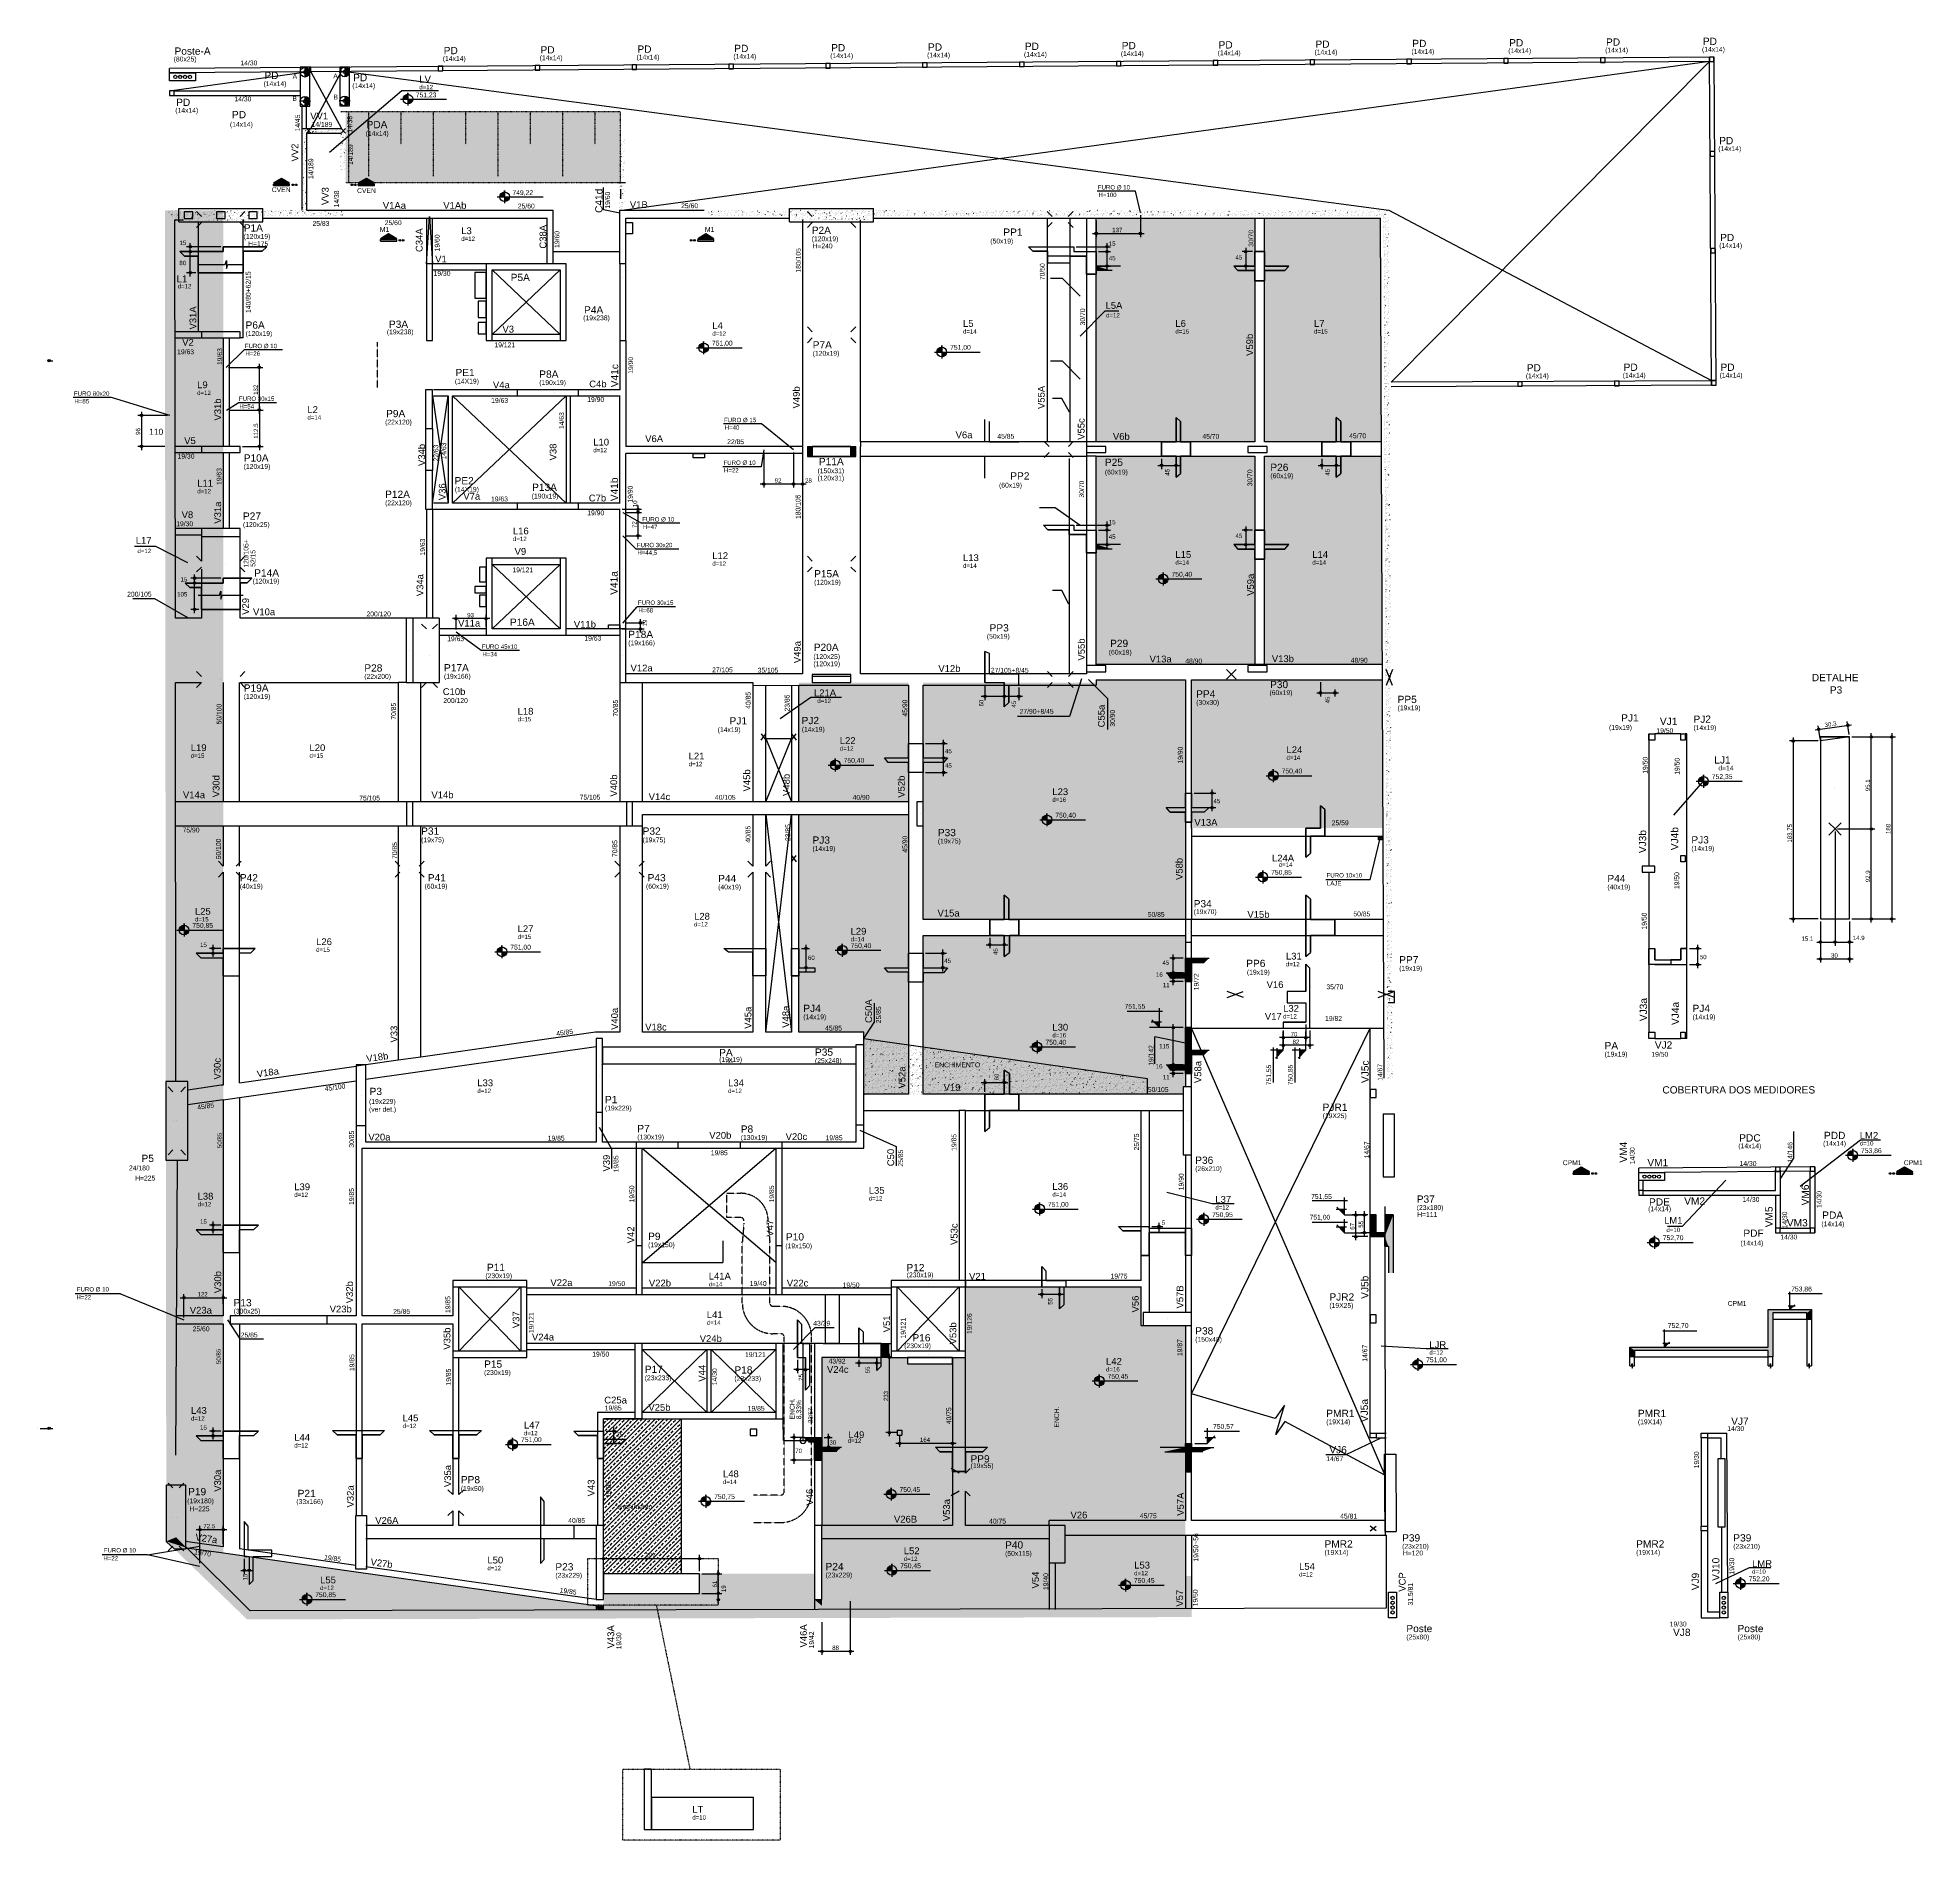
# Model space of a CAD drawing. Header units: millimetres. Extents: x 11071 to 20686, y 1651 to 7234.
# Drawn here: x 11839 to 17676, y 1651 to 7234 of the extents above; entities that cross this region are included whole.
import ezdxf

# ---------------------------------------------------------------- set-up
doc = ezdxf.new("R2010")
doc.units = ezdxf.units.MM
doc.linetypes.add('ESTILO_TQS_0001', pattern=[1, 0.7, -0.3])
doc.linetypes.add('ESTILO_TQS_0003', pattern=[1.5, 0.5, -0.4, 0.1, -0.5])
for name, color, linetype in [('1', 4, 'Continuous'), ('10', 13, 'Continuous'), ('11', 22, 'Continuous'), ('12', 3, 'Continuous'), ('13', 76, 'Continuous'), ('130', 24, 'Continuous'), ('131', 59, 'Continuous'), ('132', 99, 'Continuous'), ('133', 176, 'Continuous'), ('18', 9, 'Continuous'), ('19', 5, 'Continuous'), ('20', 4, 'Continuous'), ('204', 7, 'ESTILO_TQS_0003'), ('211', 7, 'ESTILO_TQS_0001'), ('241', 12, 'Continuous'), ('242', 3, 'Continuous'), ('26', 1, 'Continuous'), ('27', 10, 'Continuous'), ('3', 2, 'Continuous'), ('30', 15, 'Continuous'), ('32', 4, 'Continuous'), ('33', 7, 'Continuous'), ('4', 1, 'Continuous'), ('42', 7, 'Continuous'), ('51', 6, 'Continuous'), ('6', 6, 'Continuous'), ('64', 43, 'Continuous'), ('8', 5, 'Continuous'), ('9', 3, 'Continuous'), ('STEPHANIE', 6, 'Continuous')]:
    doc.layers.add(name, color=color, linetype=linetype)
doc.styles.add('COTA TECNICA', font='techl___.ttf', dxfattribs={"height": 10})
doc.styles.get("Standard").update_dxf_attribs({"font": 'arial.ttf'})
doc.dimstyles.new('PAINEL', dxfattribs={"dimtxt": 10, "dimasz": 3, "dimexe": 3, "dimexo": 3, "dimgap": 3, "dimtad": 1, "dimdec": 1, "dimzin": 12, "dimdsep": 46, "dimtxsty": 'COTA TECNICA', "dimblk1": 'OBLIQUE', "dimblk2": 'OBLIQUE', "dimsah": 1, "dimcen": 0.9, "dimclrd": 4, "dimclre": 4, "dimclrt": 240, "dimadec": 1, "dimazin": 3, "dimtfac": 1, "dimtdec": 1, "dimtmove": 0, "dimatfit": 3, "dimfxl": 1, "dimtolj": 1, "dimtzin": 12, "dimarcsym": 0})

# ---------------------------------------------------------------- blocks, each defined once
blk = doc.blocks.new('_H0B34346403-001')
for p, q in [((1541.000021, 559.889363), (1781.11066, 800.000001)), ((1541.000021, 586.405867), (1754.594156, 800.000001)), ((1541.000021, 612.922371), (1728.077651, 800.000001)), ((1541.000021, 639.438875), (1701.561147, 800.000001)), ((1541.000021, 665.95538), (1675.044643, 800.000001)), ((1541.000021, 692.471884), (1648.528139, 800.000001)), ((1541.000021, 718.988388), (1622.011634, 800.000001)), ((1541.000021, 745.504893), (1595.49513, 800.000001)), ((1541.000021, 772.021397), (1568.978626, 800.000001)), ((1541.000021, 798.537901), (1542.462121, 800.000001)), ((1541.000021, 785.279649), (1541.000021, 785.279649)), ((1541.000021, 533.372858), (1782.000021, 774.372858)), ((1541.000021, 758.763145), (1541.271812, 759.034935)), ((1541.271812, 785.55144), (1547.900938, 792.180566)), ((1544.586375, 762.349498), (1551.215501, 768.978625)), ((1551.215501, 795.495129), (1555.720374, 800.000001)), ((1554.530064, 772.293188), (1561.15919, 778.922314)), ((1564.473753, 782.236877), (1571.102879, 788.866003)), ((1567.788316, 759.034935), (1574.417442, 765.664062)), ((1574.417442, 792.180566), (1581.046569, 798.809692)), ((1577.732006, 768.978625), (1584.361132, 775.607751)), ((1587.675695, 778.922314), (1594.304821, 785.55144)), ((1590.990258, 755.720372), (1597.619384, 762.349498)), ((1597.619384, 788.866003), (1604.24851, 795.495129)), ((1600.933947, 765.664062), (1607.563073, 772.293188)), ((1607.563073, 798.809692), (1608.753382, 800.000001)), ((1610.877636, 775.607751), (1617.506762, 782.236877)), ((1614.192199, 752.405809), (1620.821325, 759.034935)), ((1620.821325, 785.55144), (1627.450451, 792.180566)), ((1624.135888, 762.349498), (1630.765014, 768.978625)), ((1630.765014, 795.495129), (1635.269886, 800.000001)), ((1634.079577, 772.293188), (1640.708703, 778.922314)), ((1644.023266, 782.236877), (1650.652392, 788.866003)), ((1647.337829, 759.034935), (1653.966955, 765.664062)), ((1653.966955, 792.180566), (1660.596081, 798.809692)), ((1657.281518, 768.978625), (1663.910644, 775.607751)), ((1667.225208, 778.922314), (1673.854334, 785.55144)), ((1670.539771, 755.720372), (1677.168897, 762.349498)), ((1677.168897, 788.866003), (1683.798023, 795.495129)), ((1680.48346, 765.664062), (1687.112586, 772.293188)), ((1687.112586, 798.809692), (1688.302895, 800.000001)), ((1690.427149, 775.607751), (1697.056275, 782.236877)), ((1693.741712, 752.405809), (1700.370838, 759.034935)), ((1700.370838, 785.55144), (1706.999964, 792.180566)), ((1703.685401, 762.349498), (1710.314527, 768.978625)), ((1710.314527, 795.495129), (1714.819399, 800.000001)), ((1713.62909, 772.293188), (1720.258216, 778.922314)), ((1723.572779, 782.236877), (1730.201905, 788.866003)), ((1726.887342, 759.034935), (1733.516468, 765.664062)), ((1733.516468, 792.180566), (1740.145594, 798.809692)), ((1736.831031, 768.978625), (1743.460157, 775.607751)), ((1746.77472, 778.922314), (1753.403846, 785.55144)), ((1750.089283, 755.720372), (1756.71841, 762.349498)), ((1756.71841, 788.866003), (1763.347536, 795.495129)), ((1760.032973, 765.664062), (1766.662099, 772.293188)), ((1766.662099, 798.809692), (1767.852408, 800.000001)), ((1769.976662, 775.607751), (1776.605788, 782.236877)), ((1773.291225, 752.405809), (1779.920351, 759.034935)), ((1779.920351, 785.55144), (1782.000021, 787.63111)), ((1541.000021, 506.856354), (1782.000021, 747.856354)), ((1541.000021, 732.24664), (1544.586375, 735.832994)), ((1541.000021, 480.33985), (1782.000021, 721.33985)), ((1541.000021, 705.730136), (1541.000021, 705.730136)), ((1541.271812, 706.001927), (1547.900938, 712.631053)), ((1547.900938, 739.147557), (1554.530064, 745.776683)), ((1551.215501, 715.945616), (1557.844627, 722.574742)), ((1557.844627, 749.091246), (1564.473753, 755.720372)), ((1561.15919, 725.889305), (1567.788316, 732.518431)), ((1564.473753, 702.687364), (1571.102879, 709.31649)), ((1571.102879, 735.832994), (1577.732006, 742.46212)), ((1574.417442, 712.631053), (1581.046569, 719.260179)), ((1581.046569, 745.776683), (1587.675695, 752.405809)), ((1584.361132, 722.574742), (1590.990258, 729.203868)), ((1587.675695, 699.372801), (1594.304821, 706.001927)), ((1594.304821, 732.518431), (1600.933947, 739.147557)), ((1597.619384, 709.31649), (1604.24851, 715.945616)), ((1604.24851, 742.46212), (1610.877636, 749.091246)), ((1607.563073, 719.260179), (1614.192199, 725.889305)), ((1610.877636, 696.058238), (1617.506762, 702.687364)), ((1617.506762, 729.203868), (1624.135888, 735.832994)), ((1620.821325, 706.001927), (1627.450451, 712.631053)), ((1627.450451, 739.147557), (1634.079577, 745.776683)), ((1630.765014, 715.945616), (1637.39414, 722.574742)), ((1637.39414, 749.091246), (1644.023266, 755.720372)), ((1640.708703, 725.889305), (1647.337829, 732.518431)), ((1644.023266, 702.687364), (1650.652392, 709.31649)), ((1650.652392, 735.832994), (1657.281518, 742.46212)), ((1653.966955, 712.631053), (1660.596081, 719.260179)), ((1660.596081, 745.776683), (1667.225208, 752.405809)), ((1663.910644, 722.574742), (1670.539771, 729.203868)), ((1667.225208, 699.372801), (1673.854334, 706.001927)), ((1673.854334, 732.518431), (1680.48346, 739.147557)), ((1677.168897, 709.31649), (1683.798023, 715.945616)), ((1683.798023, 742.46212), (1690.427149, 749.091246)), ((1687.112586, 719.260179), (1693.741712, 725.889305)), ((1690.427149, 696.058238), (1697.056275, 702.687364)), ((1697.056275, 729.203868), (1703.685401, 735.832994)), ((1700.370838, 706.001927), (1706.999964, 712.631053)), ((1706.999964, 739.147557), (1713.62909, 745.776683)), ((1710.314527, 715.945616), (1716.943653, 722.574742)), ((1716.943653, 749.091246), (1723.572779, 755.720372)), ((1720.258216, 725.889305), (1726.887342, 732.518431)), ((1723.572779, 702.687364), (1730.201905, 709.31649)), ((1730.201905, 735.832994), (1736.831031, 742.46212)), ((1733.516468, 712.631053), (1740.145594, 719.260179)), ((1740.145594, 745.776683), (1746.77472, 752.405809)), ((1743.460157, 722.574742), (1750.089283, 729.203868)), ((1746.77472, 699.372801), (1753.403846, 706.001927)), ((1753.403846, 732.518431), (1760.032973, 739.147557)), ((1756.71841, 709.31649), (1763.347536, 715.945616)), ((1763.347536, 742.46212), (1769.976662, 749.091246)), ((1766.662099, 719.260179), (1773.291225, 725.889305)), ((1769.976662, 696.058238), (1776.605788, 702.687364)), ((1776.605788, 729.203868), (1782.000021, 734.598102)), ((1779.920351, 706.001927), (1782.000021, 708.081598)), ((1541.000021, 453.823345), (1782.000021, 694.823345)), ((1541.000021, 679.213632), (1541.271812, 679.485423)), ((1541.000021, 427.306841), (1782.000021, 668.306841)), ((1541.000021, 652.697128), (1544.586375, 656.283481)), ((1544.586375, 682.799986), (1551.215501, 689.429112)), ((1547.900938, 659.598044), (1554.530064, 666.22717)), ((1551.215501, 636.396103), (1557.844627, 643.025229)), ((1554.530064, 692.743675), (1561.15919, 699.372801)), ((1557.844627, 669.541733), (1564.473753, 676.17086)), ((1561.15919, 646.339792), (1567.788316, 652.968918)), ((1567.788316, 679.485423), (1574.417442, 686.114549)), ((1571.102879, 656.283481), (1577.732006, 662.912607)), ((1577.732006, 689.429112), (1584.361132, 696.058238)), ((1581.046569, 666.22717), (1587.675695, 672.856296)), ((1584.361132, 643.025229), (1590.990258, 649.654355)), ((1590.990258, 676.17086), (1597.619384, 682.799986)), ((1594.304821, 652.968918), (1600.933947, 659.598044)), ((1600.933947, 686.114549), (1607.563073, 692.743675)), ((1604.24851, 662.912607), (1610.877636, 669.541733)), ((1607.563073, 639.710666), (1614.192199, 646.339792)), ((1614.192199, 672.856296), (1620.821325, 679.485423)), ((1617.506762, 649.654355), (1624.135888, 656.283481)), ((1624.135888, 682.799986), (1630.765014, 689.429112)), ((1627.450451, 659.598044), (1634.079577, 666.22717)), ((1630.765014, 636.396103), (1637.39414, 643.025229)), ((1634.079577, 692.743675), (1640.708703, 699.372801)), ((1637.39414, 669.541733), (1644.023266, 676.17086)), ((1640.708703, 646.339792), (1647.337829, 652.968918)), ((1647.337829, 679.485423), (1653.966955, 686.114549)), ((1650.652392, 656.283481), (1657.281518, 662.912607)), ((1657.281518, 689.429112), (1663.910644, 696.058238)), ((1660.596081, 666.22717), (1667.225208, 672.856296)), ((1663.910644, 643.025229), (1670.539771, 649.654355)), ((1670.539771, 676.17086), (1677.168897, 682.799986)), ((1673.854334, 652.968918), (1680.48346, 659.598044)), ((1680.48346, 686.114549), (1687.112586, 692.743675)), ((1683.798023, 662.912607), (1690.427149, 669.541733)), ((1687.112586, 639.710666), (1693.741712, 646.339792)), ((1693.741712, 672.856296), (1700.370838, 679.485423)), ((1697.056275, 649.654355), (1703.685401, 656.283481)), ((1703.685401, 682.799986), (1710.314527, 689.429112)), ((1706.999964, 659.598044), (1713.62909, 666.22717)), ((1710.314527, 636.396103), (1716.943653, 643.025229)), ((1713.62909, 692.743675), (1720.258216, 699.372801)), ((1716.943653, 669.541733), (1723.572779, 676.17086)), ((1720.258216, 646.339792), (1726.887342, 652.968918)), ((1726.887342, 679.485423), (1733.516468, 686.114549)), ((1730.201905, 656.283481), (1736.831031, 662.912607)), ((1736.831031, 689.429112), (1743.460157, 696.058238)), ((1740.145594, 666.22717), (1746.77472, 672.856296)), ((1743.460157, 643.025229), (1750.089283, 649.654355)), ((1750.089283, 676.17086), (1756.71841, 682.799986)), ((1753.403846, 652.968918), (1760.032973, 659.598044)), ((1760.032973, 686.114549), (1766.662099, 692.743675)), ((1763.347536, 662.912607), (1769.976662, 669.541733)), ((1766.662099, 639.710666), (1773.291225, 646.339792)), ((1773.291225, 672.856296), (1779.920351, 679.485423)), ((1776.605788, 649.654355), (1782.000021, 655.048589)), ((1541.000021, 400.790337), (1782.000021, 641.790337)), ((1541.000021, 626.180623), (1541.000021, 626.180623)), ((1541.000021, 374.273833), (1782.000021, 615.273833)), ((1541.000021, 599.664119), (1541.271812, 599.93591)), ((1541.000021, 347.757328), (1782.000021, 588.757328)), ((1541.271812, 626.452414), (1547.900938, 633.08154)), ((1544.586375, 603.250473), (1551.215501, 609.879599)), ((1547.900938, 580.048531), (1554.530064, 586.677658)), ((1554.530064, 613.194162), (1561.15919, 619.823288)), ((1557.844627, 589.992221), (1564.473753, 596.621347)), ((1564.473753, 623.137851), (1571.102879, 629.766977)), ((1567.788316, 599.93591), (1574.417442, 606.565036)), ((1574.417442, 633.08154), (1581.046569, 639.710666)), ((1577.732006, 609.879599), (1584.361132, 616.508725)), ((1581.046569, 586.677658), (1587.675695, 593.306784)), ((1587.675695, 619.823288), (1594.304821, 626.452414)), ((1590.990258, 596.621347), (1597.619384, 603.250473)), ((1597.619384, 629.766977), (1604.24851, 636.396103)), ((1600.933947, 606.565036), (1607.563073, 613.194162)), ((1604.24851, 583.363094), (1610.877636, 589.992221)), ((1610.877636, 616.508725), (1617.506762, 623.137851)), ((1614.192199, 593.306784), (1620.821325, 599.93591)), ((1620.821325, 626.452414), (1627.450451, 633.08154)), ((1624.135888, 603.250473), (1630.765014, 609.879599)), ((1627.450451, 580.048531), (1634.079577, 586.677658)), ((1634.079577, 613.194162), (1640.708703, 619.823288)), ((1637.39414, 589.992221), (1644.023266, 596.621347)), ((1644.023266, 623.137851), (1650.652392, 629.766977)), ((1647.337829, 599.93591), (1653.966955, 606.565036)), ((1653.966955, 633.08154), (1660.596081, 639.710666)), ((1657.281518, 609.879599), (1663.910644, 616.508725)), ((1660.596081, 586.677658), (1667.225208, 593.306784)), ((1667.225208, 619.823288), (1673.854334, 626.452414)), ((1670.539771, 596.621347), (1677.168897, 603.250473)), ((1677.168897, 629.766977), (1683.798023, 636.396103)), ((1680.48346, 606.565036), (1687.112586, 613.194162)), ((1683.798023, 583.363094), (1690.427149, 589.992221)), ((1690.427149, 616.508725), (1697.056275, 623.137851)), ((1693.741712, 593.306784), (1700.370838, 599.93591)), ((1700.370838, 626.452414), (1706.999964, 633.08154)), ((1703.685401, 603.250473), (1710.314527, 609.879599)), ((1706.999964, 580.048531), (1713.62909, 586.677658)), ((1713.62909, 613.194162), (1720.258216, 619.823288)), ((1716.943653, 589.992221), (1723.572779, 596.621347)), ((1723.572779, 623.137851), (1730.201905, 629.766977)), ((1726.887342, 599.93591), (1733.516468, 606.565036)), ((1733.516468, 633.08154), (1740.145594, 639.710666)), ((1736.831031, 609.879599), (1743.460157, 616.508725)), ((1740.145594, 586.677658), (1746.77472, 593.306784)), ((1746.77472, 619.823288), (1753.403846, 626.452414)), ((1750.089283, 596.621347), (1756.71841, 603.250473)), ((1756.71841, 629.766977), (1763.347536, 636.396103)), ((1760.032973, 606.565036), (1766.662099, 613.194162)), ((1763.347536, 583.363094), (1769.976662, 589.992221)), ((1769.976662, 616.508725), (1776.605788, 623.137851)), ((1773.291225, 593.306784), (1779.920351, 599.93591)), ((1779.920351, 626.452414), (1782.000021, 628.532085)), ((1541.000021, 573.147615), (1544.586375, 576.733968)), ((1541.000021, 321.240824), (1782.000021, 562.240824)), ((1541.000021, 546.63111), (1541.000021, 546.63111)), ((1541.271812, 546.902901), (1547.900938, 553.532027)), ((1544.586375, 523.70096), (1551.215501, 530.330086)), ((1551.215501, 556.84659), (1557.844627, 563.475716)), ((1554.530064, 533.644649), (1561.15919, 540.273775)), ((1561.15919, 566.790279), (1567.788316, 573.419405)), ((1564.473753, 543.588338), (1571.102879, 550.217464)), ((1566.275829, 320.000127), (1782.000021, 535.72432)), ((1567.788316, 520.386397), (1574.417442, 527.015523)), ((1571.102879, 576.733968), (1577.732006, 583.363094)), ((1574.417442, 553.532027), (1581.046569, 560.161153)), ((1577.732006, 530.330086), (1584.361132, 536.959212)), ((1584.361132, 563.475716), (1590.990258, 570.104842)), ((1587.675695, 540.273775), (1594.304821, 546.902901)), ((1594.304821, 573.419405), (1600.933947, 580.048531)), ((1597.619384, 550.217464), (1604.24851, 556.84659)), ((1600.933947, 527.015523), (1607.563073, 533.644649)), ((1607.563073, 560.161153), (1614.192199, 566.790279)), ((1610.877636, 536.959212), (1617.506762, 543.588338)), ((1617.506762, 570.104842), (1624.135888, 576.733968)), ((1620.821325, 546.902901), (1627.450451, 553.532027)), ((1624.135888, 523.70096), (1630.765014, 530.330086)), ((1630.765014, 556.84659), (1637.39414, 563.475716)), ((1634.079577, 533.644649), (1640.708703, 540.273775)), ((1640.708703, 566.790279), (1647.337829, 573.419405)), ((1644.023266, 543.588338), (1650.652392, 550.217464)), ((1647.337829, 520.386397), (1653.966955, 527.015523)), ((1650.652392, 576.733968), (1657.281518, 583.363094)), ((1653.966955, 553.532027), (1660.596081, 560.161153)), ((1657.281518, 530.330086), (1663.910644, 536.959212)), ((1663.910644, 563.475716), (1670.539771, 570.104842)), ((1667.225208, 540.273775), (1673.854334, 546.902901)), ((1673.854334, 573.419405), (1680.48346, 580.048531)), ((1677.168897, 550.217464), (1683.798023, 556.84659)), ((1680.48346, 527.015523), (1687.112586, 533.644649)), ((1687.112586, 560.161153), (1693.741712, 566.790279)), ((1690.427149, 536.959212), (1697.056275, 543.588338)), ((1697.056275, 570.104842), (1703.685401, 576.733968)), ((1700.370838, 546.902901), (1706.999964, 553.532027)), ((1703.685401, 523.70096), (1710.314527, 530.330086)), ((1710.314527, 556.84659), (1716.943653, 563.475716)), ((1713.62909, 533.644649), (1720.258216, 540.273775)), ((1720.258216, 566.790279), (1726.887342, 573.419405)), ((1723.572779, 543.588338), (1730.201905, 550.217464)), ((1726.887342, 520.386397), (1733.516468, 527.015523)), ((1730.201905, 576.733968), (1736.831031, 583.363094)), ((1733.516468, 553.532027), (1740.145594, 560.161153)), ((1736.831031, 530.330086), (1743.460157, 536.959212)), ((1743.460157, 563.475716), (1750.089283, 570.104842)), ((1746.77472, 540.273775), (1753.403846, 546.902901)), ((1753.403846, 573.419405), (1760.032973, 580.048531)), ((1756.71841, 550.217464), (1763.347536, 556.84659)), ((1760.032973, 527.015523), (1766.662099, 533.644649)), ((1766.662099, 560.161153), (1773.291225, 566.790279)), ((1769.976662, 536.959212), (1776.605788, 543.588338)), ((1776.605788, 570.104842), (1782.000021, 575.499076)), ((1779.920351, 546.902901), (1782.000021, 548.982572)), ((1541.000021, 520.114606), (1541.271812, 520.386397)), ((1541.000021, 493.598102), (1544.586375, 497.184456)), ((1541.000021, 467.081598), (1541.000021, 467.081598)), ((1541.271812, 467.353388), (1547.900938, 473.982514)), ((1547.900938, 500.499019), (1554.530064, 507.128145)), ((1551.215501, 477.297077), (1557.844627, 483.926203)), ((1557.844627, 510.442708), (1564.473753, 517.071834)), ((1561.15919, 487.240766), (1567.788316, 493.869892)), ((1564.473753, 464.038825), (1571.102879, 470.667951)), ((1571.102879, 497.184456), (1577.732006, 503.813582)), ((1574.417442, 473.982514), (1581.046569, 480.61164)), ((1581.046569, 507.128145), (1587.675695, 513.757271)), ((1584.361132, 483.926203), (1590.990258, 490.555329)), ((1587.675695, 460.724262), (1594.304821, 467.353388)), ((1590.990258, 517.071834), (1597.619384, 523.70096)), ((1592.792333, 320.000127), (1782.000021, 509.207815)), ((1594.304821, 493.869892), (1600.933947, 500.499019)), ((1597.619384, 470.667951), (1604.24851, 477.297077)), ((1604.24851, 503.813582), (1610.877636, 510.442708)), ((1607.563073, 480.61164), (1614.192199, 487.240766)), ((1614.192199, 513.757271), (1620.821325, 520.386397)), ((1617.506762, 490.555329), (1624.135888, 497.184456)), ((1619.308838, 320.000127), (1782.000021, 482.691311)), ((1620.821325, 467.353388), (1627.450451, 473.982514)), ((1627.450451, 500.499019), (1634.079577, 507.128145)), ((1630.765014, 477.297077), (1637.39414, 483.926203)), ((1637.39414, 510.442708), (1644.023266, 517.071834)), ((1640.708703, 487.240766), (1647.337829, 493.869892)), ((1644.023266, 464.038825), (1650.652392, 470.667951)), ((1650.652392, 497.184456), (1657.281518, 503.813582)), ((1653.966955, 473.982514), (1660.596081, 480.61164)), ((1660.596081, 507.128145), (1667.225208, 513.757271)), ((1663.910644, 483.926203), (1670.539771, 490.555329)), ((1667.225208, 460.724262), (1673.854334, 467.353388)), ((1670.539771, 517.071834), (1677.168897, 523.70096)), ((1673.854334, 493.869892), (1680.48346, 500.499019)), ((1677.168897, 470.667951), (1683.798023, 477.297077)), ((1683.798023, 503.813582), (1690.427149, 510.442708)), ((1687.112586, 480.61164), (1693.741712, 487.240766)), ((1693.741712, 513.757271), (1700.370838, 520.386397)), ((1697.056275, 490.555329), (1703.685401, 497.184456)), ((1700.370838, 467.353388), (1706.999964, 473.982514)), ((1706.999964, 500.499019), (1713.62909, 507.128145)), ((1710.314527, 477.297077), (1716.943653, 483.926203)), ((1716.943653, 510.442708), (1723.572779, 517.071834)), ((1720.258216, 487.240766), (1726.887342, 493.869892)), ((1723.572779, 464.038825), (1730.201905, 470.667951)), ((1730.201905, 497.184456), (1736.831031, 503.813582)), ((1733.516468, 473.982514), (1740.145594, 480.61164)), ((1740.145594, 507.128145), (1746.77472, 513.757271)), ((1743.460157, 483.926203), (1750.089283, 490.555329)), ((1746.77472, 460.724262), (1753.403846, 467.353388)), ((1750.089283, 517.071834), (1756.71841, 523.70096)), ((1753.403846, 493.869892), (1760.032973, 500.499019)), ((1756.71841, 470.667951), (1763.347536, 477.297077)), ((1763.347536, 503.813582), (1769.976662, 510.442708)), ((1766.662099, 480.61164), (1773.291225, 487.240766)), ((1773.291225, 513.757271), (1779.920351, 520.386397)), ((1776.605788, 490.555329), (1782.000021, 495.949563)), ((1779.920351, 467.353388), (1782.000021, 469.433059)), ((1541.000021, 440.565093), (1541.271812, 440.836884)), ((1541.000021, 414.048589), (1544.586375, 417.634943)), ((1544.586375, 444.151447), (1551.215501, 450.780573)), ((1547.900938, 420.949506), (1554.530064, 427.578632)), ((1554.530064, 454.095136), (1561.15919, 460.724262)), ((1557.844627, 430.893195), (1564.473753, 437.522321)), ((1561.15919, 407.691254), (1567.788316, 414.32038)), ((1567.788316, 440.836884), (1574.417442, 447.46601)), ((1571.102879, 417.634943), (1577.732006, 424.264069)), ((1577.732006, 450.780573), (1584.361132, 457.409699)), ((1581.046569, 427.578632), (1587.675695, 434.207758)), ((1584.361132, 404.37669), (1590.990258, 411.005817)), ((1590.990258, 437.522321), (1597.619384, 444.151447)), ((1594.304821, 414.32038), (1600.933947, 420.949506)), ((1600.933947, 447.46601), (1607.563073, 454.095136)), ((1604.24851, 424.264069), (1610.877636, 430.893195)), ((1610.877636, 457.409699), (1617.506762, 464.038825)), ((1614.192199, 434.207758), (1620.821325, 440.836884)), ((1617.506762, 411.005817), (1624.135888, 417.634943)), ((1624.135888, 444.151447), (1630.765014, 450.780573)), ((1627.450451, 420.949506), (1634.079577, 427.578632)), ((1634.079577, 454.095136), (1640.708703, 460.724262)), ((1637.39414, 430.893195), (1644.023266, 437.522321)), ((1640.708703, 407.691254), (1647.337829, 414.32038)), ((1645.825342, 320.000127), (1782.000021, 456.174807)), ((1647.337829, 440.836884), (1653.966955, 447.46601)), ((1650.652392, 417.634943), (1657.281518, 424.264069)), ((1657.281518, 450.780573), (1663.910644, 457.409699)), ((1660.596081, 427.578632), (1667.225208, 434.207758)), ((1663.910644, 404.37669), (1670.539771, 411.005817)), ((1670.539771, 437.522321), (1677.168897, 444.151447)), ((1672.341846, 320.000127), (1782.000021, 429.658302)), ((1673.854334, 414.32038), (1680.48346, 420.949506)), ((1680.48346, 447.46601), (1687.112586, 454.095136)), ((1683.798023, 424.264069), (1690.427149, 430.893195)), ((1690.427149, 457.409699), (1697.056275, 464.038825)), ((1693.741712, 434.207758), (1700.370838, 440.836884)), ((1697.056275, 411.005817), (1703.685401, 417.634943)), ((1703.685401, 444.151447), (1710.314527, 450.780573)), ((1706.999964, 420.949506), (1713.62909, 427.578632)), ((1713.62909, 454.095136), (1720.258216, 460.724262)), ((1716.943653, 430.893195), (1723.572779, 437.522321)), ((1720.258216, 407.691254), (1726.887342, 414.32038)), ((1726.887342, 440.836884), (1733.516468, 447.46601)), ((1730.201905, 417.634943), (1736.831031, 424.264069)), ((1736.831031, 450.780573), (1743.460157, 457.409699)), ((1740.145594, 427.578632), (1746.77472, 434.207758)), ((1743.460157, 404.37669), (1750.089283, 411.005817)), ((1750.089283, 437.522321), (1756.71841, 444.151447)), ((1753.403846, 414.32038), (1760.032973, 420.949506)), ((1760.032973, 447.46601), (1766.662099, 454.095136)), ((1763.347536, 424.264069), (1769.976662, 430.893195)), ((1769.976662, 457.409699), (1776.605788, 464.038825)), ((1773.291225, 434.207758), (1779.920351, 440.836884)), ((1776.605788, 411.005817), (1782.000021, 416.40005)), ((1541.000021, 387.532085), (1541.000021, 387.532085)), ((1541.000021, 361.01558), (1541.271812, 361.287371)), ((1541.271812, 387.803875), (1547.900938, 394.433001)), ((1544.586375, 364.601934), (1551.215501, 371.23106)), ((1551.215501, 397.747564), (1557.844627, 404.37669)), ((1554.530064, 374.545623), (1561.15919, 381.174749)), ((1557.844627, 351.343682), (1564.473753, 357.972808)), ((1564.473753, 384.489312), (1571.102879, 391.118438)), ((1567.788316, 361.287371), (1574.417442, 367.916497)), ((1574.417442, 394.433001), (1581.046569, 401.062127)), ((1577.732006, 371.23106), (1584.361132, 377.860186)), ((1581.046569, 348.029119), (1587.675695, 354.658245)), ((1587.675695, 381.174749), (1594.304821, 387.803875)), ((1590.990258, 357.972808), (1597.619384, 364.601934)), ((1597.619384, 391.118438), (1604.24851, 397.747564)), ((1600.933947, 367.916497), (1607.563073, 374.545623)), ((1604.24851, 344.714556), (1610.877636, 351.343682)), ((1607.563073, 401.062127), (1614.192199, 407.691254)), ((1610.877636, 377.860186), (1617.506762, 384.489312)), ((1614.192199, 354.658245), (1620.821325, 361.287371)), ((1620.821325, 387.803875), (1627.450451, 394.433001)), ((1624.135888, 364.601934), (1630.765014, 371.23106)), ((1630.765014, 397.747564), (1637.39414, 404.37669)), ((1634.079577, 374.545623), (1640.708703, 381.174749)), ((1637.39414, 351.343682), (1644.023266, 357.972808)), ((1644.023266, 384.489312), (1650.652392, 391.118438)), ((1647.337829, 361.287371), (1653.966955, 367.916497)), ((1653.966955, 394.433001), (1660.596081, 401.062127)), ((1657.281518, 371.23106), (1663.910644, 377.860186)), ((1660.596081, 348.029119), (1667.225208, 354.658245)), ((1667.225208, 381.174749), (1673.854334, 387.803875)), ((1670.539771, 357.972808), (1677.168897, 364.601934)), ((1677.168897, 391.118438), (1683.798023, 397.747564)), ((1680.48346, 367.916497), (1687.112586, 374.545623)), ((1683.798023, 344.714556), (1690.427149, 351.343682)), ((1687.112586, 401.062127), (1693.741712, 407.691254)), ((1690.427149, 377.860186), (1697.056275, 384.489312)), ((1693.741712, 354.658245), (1700.370838, 361.287371)), ((1698.85835, 320.000127), (1782.000021, 403.141798)), ((1700.370838, 387.803875), (1706.999964, 394.433001)), ((1703.685401, 364.601934), (1710.314527, 371.23106)), ((1710.314527, 397.747564), (1716.943653, 404.37669)), ((1713.62909, 374.545623), (1720.258216, 381.174749)), ((1716.943653, 351.343682), (1723.572779, 357.972808)), ((1723.572779, 384.489312), (1730.201905, 391.118438)), ((1725.374855, 320.000127), (1782.000021, 376.625294)), ((1726.887342, 361.287371), (1733.516468, 367.916497)), ((1733.516468, 394.433001), (1740.145594, 401.062127)), ((1736.831031, 371.23106), (1743.460157, 377.860186)), ((1740.145594, 348.029119), (1746.77472, 354.658245)), ((1746.77472, 381.174749), (1753.403846, 387.803875)), ((1750.089283, 357.972808), (1756.71841, 364.601934)), ((1756.71841, 391.118438), (1763.347536, 397.747564)), ((1760.032973, 367.916497), (1766.662099, 374.545623)), ((1763.347536, 344.714556), (1769.976662, 351.343682)), ((1766.662099, 401.062127), (1773.291225, 407.691254)), ((1769.976662, 377.860186), (1776.605788, 384.489312)), ((1773.291225, 354.658245), (1779.920351, 361.287371)), ((1779.920351, 387.803875), (1782.000021, 389.883546)), ((1541.000021, 334.499076), (1544.586375, 338.08543)), ((1547.900938, 341.399993), (1554.530064, 348.029119)), ((1553.017577, 320.000127), (1557.844627, 324.827178)), ((1561.15919, 328.141741), (1567.788316, 334.770867)), ((1571.102879, 338.08543), (1577.732006, 344.714556)), ((1579.534081, 320.000127), (1581.046569, 321.512615)), ((1584.361132, 324.827178), (1590.990258, 331.456304)), ((1594.304821, 334.770867), (1600.933947, 341.399993)), ((1606.050585, 320.000127), (1606.050585, 320.000127)), ((1607.563073, 321.512615), (1614.192199, 328.141741)), ((1617.506762, 331.456304), (1624.135888, 338.08543)), ((1627.450451, 341.399993), (1634.079577, 348.029119)), ((1632.56709, 320.000127), (1637.39414, 324.827178)), ((1640.708703, 328.141741), (1647.337829, 334.770867)), ((1650.652392, 338.08543), (1657.281518, 344.714556)), ((1659.083594, 320.000127), (1660.596081, 321.512615)), ((1663.910644, 324.827178), (1670.539771, 331.456304)), ((1673.854334, 334.770867), (1680.48346, 341.399993)), ((1685.600098, 320.000127), (1685.600098, 320.000127)), ((1687.112586, 321.512615), (1693.741712, 328.141741)), ((1697.056275, 331.456304), (1703.685401, 338.08543)), ((1706.999964, 341.399993), (1713.62909, 348.029119)), ((1712.116603, 320.000127), (1716.943653, 324.827178)), ((1720.258216, 328.141741), (1726.887342, 334.770867)), ((1730.201905, 338.08543), (1736.831031, 344.714556)), ((1738.633107, 320.000127), (1740.145594, 321.512615)), ((1743.460157, 324.827178), (1750.089283, 331.456304)), ((1751.891359, 320.000127), (1782.000021, 350.10879)), ((1753.403846, 334.770867), (1760.032973, 341.399993)), ((1765.149611, 320.000127), (1765.149611, 320.000127)), ((1766.662099, 321.512615), (1773.291225, 328.141741)), ((1776.605788, 331.456304), (1782.000021, 336.850537)), ((1778.407863, 320.000127), (1782.000021, 323.592285))]:
    blk.add_line(p, q)
blk = doc.blocks.new('_H9EFD498501-004')
for p, q in [((3957.466791, 4524.957342), (3957.466791, 4524.957342)), ((3957.466791, 4524.957342), (3957.466791, 4524.957342)), ((3957.466791, 4524.957342), (3957.466791, 4524.957342)), ((3957.487719, 4520.304798), (3957.487719, 4520.304798)), ((3957.487719, 4520.304798), (3957.487719, 4520.304798)), ((3957.53837, 4509.044691), (3957.53837, 4509.044691)), ((3957.53837, 4509.044691), (3957.53837, 4509.044691)), ((3957.545646, 4507.427082), (3957.545646, 4507.427082)), ((3957.545646, 4507.427082), (3957.545646, 4507.427082)), ((3957.545646, 4507.427082), (3957.545646, 4507.427082)), ((3957.603573, 4494.549367), (3957.603573, 4494.549367)), ((3957.603573, 4494.549367), (3957.603573, 4494.549367)), ((3957.798164, 4525.389195), (3957.843821, 4525.448697)), ((3958.55694, 4529.193297), (3958.55694, 4529.193297)), ((3958.55694, 4529.193297), (3958.55694, 4529.193297)), ((3958.55694, 4529.193297), (3958.55694, 4529.193297)), ((3959.613455, 4505.060652), (3959.623244, 4505.13501)), ((3960.62039, 4520.999294), (3960.693612, 4521.015527)), ((3961.277664, 4517.701573), (3961.287453, 4517.775932)), ((3961.342387, 4508.2688), (3961.415609, 4508.285033)), ((3961.542046, 4530.268318), (3961.587704, 4530.32782)), ((3961.698274, 4495.45714), (3961.771496, 4495.473373)), ((3961.717276, 4498.870993), (3961.762933, 4498.930494)), ((3962.868451, 4529.784808), (3962.878241, 4529.859166)), ((3962.961383, 4509.281465), (3963.036311, 4509.284736)), ((3963.534407, 4529.410618), (3963.609335, 4529.41389)), ((3963.982634, 4534.635244), (3963.998835, 4534.638835)), ((3963.982634, 4534.635244), (3963.982634, 4534.635244)), ((3965.003497, 4509.080448), (3965.076719, 4509.096681)), ((3965.407622, 4529.492405), (3965.482551, 4529.495676)), ((3967.79707, 4538.420024), (3967.842727, 4538.479525)), ((3967.9723, 4507.022698), (3968.017957, 4507.0822)), ((3970.369298, 4510.146527), (3970.414955, 4510.206029)), ((3970.876769, 4500.574615), (3970.886558, 4500.648974)), ((3972.364767, 4511.877087), (3972.374557, 4511.951445)), ((3957.608222, 4493.515968), (3957.608222, 4493.515968)), ((3957.608222, 4493.515968), (3957.608222, 4493.515968)), ((3957.608222, 4493.515968), (3957.608222, 4493.515968)), ((3957.624257, 4489.951194), (3957.624257, 4489.951194)), ((3957.624257, 4489.951194), (3957.624257, 4489.951194)), ((3957.624257, 4489.951194), (3957.624257, 4489.951194)), ((3957.628785, 4488.944504), (3957.628785, 4488.944504)), ((3957.628785, 4488.944504), (3957.628785, 4488.944504)), ((3957.628785, 4488.944504), (3957.628785, 4488.944504)), ((3957.6615, 4481.671651), (3957.6615, 4481.671651)), ((3957.6615, 4481.671651), (3957.6615, 4481.671651)), ((3957.6615, 4481.671651), (3957.6615, 4481.671651)), ((3957.719201, 4468.844317), (3957.719201, 4468.844317)), ((3957.719201, 4468.844317), (3957.719201, 4468.844317)), ((3957.719427, 4468.793936), (3957.719427, 4468.793936)), ((3957.719427, 4468.793936), (3957.719427, 4468.793936)), ((3957.749652, 4462.074595), (3957.749652, 4462.074595)), ((3957.749652, 4462.074595), (3957.749652, 4462.074595)), ((3957.749652, 4462.074595), (3957.749652, 4462.074595)), ((3957.777354, 4455.91622), (3957.777354, 4455.91622)), ((3957.777354, 4455.91622), (3957.777354, 4455.91622)), ((3957.777354, 4455.91622), (3957.777354, 4455.91622)), ((3957.809616, 4448.74413), (3957.809616, 4448.74413)), ((3957.809616, 4448.74413), (3957.809616, 4448.74413)), ((3957.809616, 4448.74413), (3957.809616, 4448.74413)), ((3957.835281, 4443.038504), (3957.835281, 4443.038504)), ((3957.835281, 4443.038504), (3957.835281, 4443.038504)), ((3957.973393, 4493.99187), (3958.019051, 4494.051371)), ((3958.125456, 4493.75818), (3958.135245, 4493.832538)), ((3958.148623, 4462.594544), (3958.19428, 4462.654045)), ((3960.043453, 4448.841661), (3960.118381, 4448.844933)), ((3961.215906, 4468.996986), (3961.290834, 4469.000258)), ((3961.78893, 4489.12614), (3961.863858, 4489.129411)), ((3961.892506, 4467.473667), (3961.938163, 4467.533169)), ((3961.916668, 4448.923448), (3961.991597, 4448.926719)), ((3962.420271, 4482.726645), (3962.493493, 4482.742878)), ((3962.776158, 4469.914986), (3962.84938, 4469.931219)), ((3962.878776, 4439.823831), (3962.888566, 4439.89819)), ((3963.498155, 4457.184491), (3963.571378, 4457.200724)), ((3963.662145, 4489.207926), (3963.737074, 4489.211198)), ((3963.854042, 4444.372832), (3963.927264, 4444.389065)), ((3964.542985, 4452.464753), (3964.552775, 4452.539112)), ((3966.081381, 4483.538294), (3966.154604, 4483.554527)), ((3966.133773, 4464.547988), (3966.143563, 4464.622346)), ((3967.159265, 4457.99614), (3967.232488, 4458.012373)), ((3967.621772, 4475.850459), (3967.631561, 4475.924817)), ((3968.14753, 4475.625373), (3968.193187, 4475.684874)), ((3968.32276, 4444.228047), (3968.368417, 4444.287548)), ((3969.285981, 4488.491381), (3969.29577, 4488.565739)), ((3970.544528, 4478.749201), (3970.590185, 4478.808703)), ((3970.719758, 4447.351876), (3970.765415, 4447.411377)), ((3970.758245, 4449.309479), (3970.833174, 4449.312751)), ((3971.331269, 4469.438633), (3971.406198, 4469.441904)), ((3972.503722, 4489.593958), (3972.578651, 4489.597229)), ((3957.891083, 4430.633222), (3957.891083, 4430.633222)), ((3957.891083, 4430.633222), (3957.891083, 4430.633222)), ((3957.891083, 4430.633222), (3957.891083, 4430.633222)), ((3957.893208, 4430.160789), (3957.893208, 4430.160789)), ((3957.893208, 4430.160789), (3957.893208, 4430.160789)), ((3957.893208, 4430.160789), (3957.893208, 4430.160789)), ((3957.900031, 4428.643943), (3957.900031, 4428.643943)), ((3957.900031, 4428.643943), (3957.900031, 4428.643943)), ((3957.951135, 4417.283073), (3957.951135, 4417.283073)), ((3957.951135, 4417.283073), (3957.951135, 4417.283073)), ((3957.990447, 4408.543756), (3957.990447, 4408.543756)), ((3957.990447, 4408.543756), (3957.990447, 4408.543756)), ((3957.990447, 4408.543756), (3957.990447, 4408.543756)), ((3958.009062, 4404.405358), (3958.009062, 4404.405358)), ((3958.009062, 4404.405358), (3958.009062, 4404.405358)), ((3958.009062, 4404.405358), (3958.009062, 4404.405358)), ((3958.015894, 4402.886577), (3958.015894, 4402.886577)), ((3958.032514, 4399.191848), (3958.032514, 4399.191848)), ((3958.032514, 4399.191848), (3958.032514, 4399.191848)), ((3958.032514, 4399.191848), (3958.032514, 4399.191848)), ((3958.06699, 4391.527642), (3958.06699, 4391.527642)), ((3958.06699, 4391.527642), (3958.06699, 4391.527642)), ((3958.080862, 4388.443569), (3958.080862, 4388.443569)), ((3958.080862, 4388.443569), (3958.080862, 4388.443569)), ((3958.080862, 4388.443569), (3958.080862, 4388.443569)), ((3958.124917, 4378.649927), (3958.124917, 4378.649927)), ((3958.124917, 4378.649927), (3958.124917, 4378.649927)), ((3958.124917, 4378.649927), (3958.124917, 4378.649927)), ((3958.135781, 4403.797204), (3958.14557, 4403.871562)), ((3958.297976, 4408.557183), (3958.372904, 4408.560454)), ((3958.323853, 4431.197218), (3958.36951, 4431.25672)), ((3958.499083, 4399.799893), (3958.54474, 4399.859394)), ((3959.470429, 4428.712508), (3959.545357, 4428.715779)), ((3959.79999, 4416.438126), (3959.809779, 4416.512484)), ((3960.171191, 4408.638969), (3960.24612, 4408.64224)), ((3961.390778, 4428.52136), (3961.400567, 4428.595718)), ((3962.067736, 4436.076341), (3962.113393, 4436.135843)), ((3962.242966, 4404.679016), (3962.288623, 4404.738517)), ((3964.57604, 4431.642337), (3964.649262, 4431.65857)), ((3964.931926, 4418.830677), (3965.005148, 4418.84691)), ((3965.653924, 4406.100183), (3965.727146, 4406.116416)), ((3966.00981, 4393.288523), (3966.083033, 4393.304756)), ((3966.731808, 4380.558029), (3966.80503, 4380.574262)), ((3967.808307, 4387.227933), (3967.818096, 4387.302292)), ((3967.840315, 4388.869675), (3967.915243, 4388.872947)), ((3968.23715, 4432.453986), (3968.310372, 4432.470218)), ((3968.497989, 4412.830721), (3968.543647, 4412.890223)), ((3968.673219, 4381.433396), (3968.718876, 4381.492897)), ((3969.012768, 4409.025001), (3969.087696, 4409.028272)), ((3969.315034, 4406.911831), (3969.388256, 4406.928064)), ((3969.399095, 4399.311168), (3969.408884, 4399.385526)), ((3969.585792, 4429.154154), (3969.660721, 4429.157425)), ((3969.71353, 4388.951462), (3969.788459, 4388.954733)), ((3970.392918, 4381.369677), (3970.46614, 4381.38591)), ((3970.887093, 4410.613639), (3970.896883, 4410.687997)), ((3970.894988, 4415.95455), (3970.940645, 4416.014052)), ((3971.070217, 4384.557224), (3971.115875, 4384.616726)), ((3971.459007, 4429.23594), (3971.533936, 4429.239212)), ((3972.551302, 4423.254561), (3972.561092, 4423.328919)), ((3958.171278, 4368.343382), (3958.171278, 4368.343382)), ((3958.173945, 4367.750475), (3958.173945, 4367.750475)), ((3958.173945, 4367.750475), (3958.173945, 4367.750475)), ((3958.173945, 4367.750475), (3958.173945, 4367.750475)), ((3958.182844, 4365.772211), (3958.182844, 4365.772211)), ((3958.182844, 4365.772211), (3958.182844, 4365.772211)), ((3958.240771, 4352.894496), (3958.240771, 4352.894496)), ((3958.240771, 4352.894496), (3958.240771, 4352.894496)), ((3958.240771, 4352.894496), (3958.240771, 4352.894496)), ((3958.261693, 4348.243194), (3958.261693, 4348.243194)), ((3958.261693, 4348.243194), (3958.261693, 4348.243194)), ((3958.261693, 4348.243194), (3958.261693, 4348.243194)), ((3958.298698, 4340.01678), (3958.298698, 4340.01678)), ((3958.298698, 4340.01678), (3958.298698, 4340.01678)), ((3958.315376, 4336.309102), (3958.315376, 4336.309102)), ((3958.315376, 4336.309102), (3958.315376, 4336.309102)), ((3958.315376, 4336.309102), (3958.315376, 4336.309102)), ((3958.352109, 4328.143007), (3958.352109, 4328.143007)), ((3958.352109, 4328.143007), (3958.352109, 4328.143007)), ((3958.356625, 4327.139064), (3958.356625, 4327.139064)), ((3958.356625, 4327.139064), (3958.356625, 4327.139064)), ((3958.356625, 4327.139064), (3958.356625, 4327.139064)), ((3958.425714, 4368.35449), (3958.500643, 4368.357762)), ((3958.674313, 4368.402567), (3958.71997, 4368.462069)), ((3958.849543, 4337.005241), (3958.8952, 4337.064743)), ((3959.913104, 4327.257912), (3959.922893, 4327.332271)), ((3961.401102, 4338.560384), (3961.410892, 4338.634742)), ((3962.418196, 4373.28169), (3962.463853, 4373.341192)), ((3962.593425, 4341.884364), (3962.639083, 4341.943866)), ((3963.065311, 4351.201306), (3963.075101, 4351.275664)), ((3964.656099, 4363.28454), (3964.665889, 4363.358898)), ((3965.521814, 4328.456043), (3965.596742, 4328.459315)), ((3966.094838, 4348.585197), (3966.169766, 4348.588468)), ((3966.144098, 4374.587011), (3966.153887, 4374.66137)), ((3967.087694, 4367.746369), (3967.160917, 4367.762602)), ((3967.267291, 4368.740522), (3967.342219, 4368.743793)), ((3967.809692, 4355.015874), (3967.882914, 4355.032107)), ((3967.968053, 4348.666983), (3968.042982, 4348.670255)), ((3968.165579, 4342.204215), (3968.238801, 4342.220448)), ((3968.848449, 4350.03607), (3968.894106, 4350.095572)), ((3968.887576, 4329.47372), (3968.960798, 4329.489953)), ((3971.073628, 4321.991113), (3971.083418, 4322.065472)), ((3971.245447, 4353.159899), (3971.291104, 4353.2194)), ((3971.420677, 4321.762573), (3971.466334, 4321.822075)), ((3971.470802, 4355.827523), (3971.544024, 4355.843756)), ((3972.548686, 4330.285369), (3972.621908, 4330.301602)), ((3972.664416, 4334.074348), (3972.674206, 4334.148706)), ((3958.407532, 4315.82196), (3958.407532, 4315.82196)), ((3958.407532, 4315.82196), (3958.407532, 4315.82196)), ((3958.407532, 4315.82196), (3958.407532, 4315.82196)), ((3958.414552, 4314.261349), (3958.414552, 4314.261349)), ((3958.414552, 4314.261349), (3958.414552, 4314.261349)), ((3958.442524, 4308.04282), (3958.442524, 4308.04282)), ((3958.442524, 4308.04282), (3958.442524, 4308.04282)), ((3958.442524, 4308.04282), (3958.442524, 4308.04282)), ((3958.456807, 4304.867728), (3958.456807, 4304.867728)), ((3958.456807, 4304.867728), (3958.456807, 4304.867728)), ((3958.456807, 4304.867728), (3958.456807, 4304.867728)), ((3958.472479, 4301.383633), (3958.472479, 4301.383633)), ((3958.472479, 4301.383633), (3958.472479, 4301.383633)), ((3958.472479, 4301.383633), (3958.472479, 4301.383633)), ((3958.530406, 4288.505918), (3958.530406, 4288.505918)), ((3958.530406, 4288.505918), (3958.530406, 4288.505918)), ((3958.53294, 4287.942633), (3958.53294, 4287.942633)), ((3958.53294, 4287.942633), (3958.53294, 4287.942633)), ((3958.588333, 4275.628202), (3958.588333, 4275.628202)), ((3958.588333, 4275.628202), (3958.588333, 4275.628202)), ((3958.588333, 4275.628202), (3958.588333, 4275.628202)), ((3958.598237, 4273.426355), (3958.598237, 4273.426355)), ((3958.598237, 4273.426355), (3958.598237, 4273.426355)), ((3958.598237, 4273.426355), (3958.598237, 4273.426355)), ((3958.623355, 4267.842446), (3958.623355, 4267.842446)), ((3958.623355, 4267.842446), (3958.623355, 4267.842446)), ((3958.623355, 4267.842446), (3958.623355, 4267.842446)), ((3958.64626, 4262.750487), (3958.64626, 4262.750487)), ((3958.64626, 4262.750487), (3958.64626, 4262.750487)), ((3959.024773, 4305.607916), (3959.07043, 4305.667417)), ((3959.200002, 4274.21059), (3959.245659, 4274.270092)), ((3962.603884, 4268.01624), (3962.678812, 4268.019511)), ((3962.768655, 4310.487039), (3962.814312, 4310.54654)), ((3962.943885, 4279.089713), (3962.989542, 4279.149215)), ((3963.178425, 4262.021092), (3963.188215, 4262.095451)), ((3963.776337, 4288.171565), (3963.851265, 4288.174836)), ((3964.349361, 4308.300718), (3964.424289, 4308.30399)), ((3964.477099, 4268.098026), (3964.552028, 4268.101298)), ((3964.666424, 4273.323564), (3964.676213, 4273.397922)), ((3966.222576, 4308.382505), (3966.297505, 4308.385776)), ((3966.330633, 4285.964486), (3966.340422, 4286.038844)), ((3967.921421, 4298.04772), (3967.93121, 4298.122078)), ((3969.023679, 4318.638744), (3969.069336, 4318.698246)), ((3969.198909, 4287.241419), (3969.244566, 4287.30092)), ((3969.243463, 4316.662061), (3969.316685, 4316.678294)), ((3969.409419, 4309.350191), (3969.419209, 4309.42455)), ((3969.96546, 4303.931566), (3970.038683, 4303.947799)), ((3970.321347, 4291.119906), (3970.394569, 4291.136139)), ((3971.043345, 4278.389412), (3971.116567, 4278.405645)), ((3971.399231, 4265.577752), (3971.472453, 4265.593985)), ((3971.595907, 4290.365248), (3971.641564, 4290.424749)), ((3973.318676, 4268.484058), (3973.393605, 4268.487329)), ((3958.704187, 4249.872771), (3958.704187, 4249.872771)), ((3958.704187, 4249.872771), (3958.704187, 4249.872771)), ((3958.704187, 4249.872771), (3958.704187, 4249.872771)), ((3958.713771, 4247.742259), (3958.713771, 4247.742259)), ((3958.713771, 4247.742259), (3958.713771, 4247.742259)), ((3958.739668, 4241.984982), (3958.739668, 4241.984982)), ((3958.739668, 4241.984982), (3958.739668, 4241.984982)), ((3958.739668, 4241.984982), (3958.739668, 4241.984982)), ((3958.762114, 4236.995055), (3958.762114, 4236.995055)), ((3958.799169, 4228.757343), (3958.799169, 4228.757343)), ((3958.804186, 4227.642072), (3958.804186, 4227.642072)), ((3958.804186, 4227.642072), (3958.804186, 4227.642072)), ((3958.804186, 4227.642072), (3958.804186, 4227.642072)), ((3958.820041, 4224.11734), (3958.820041, 4224.11734)), ((3958.820041, 4224.11734), (3958.820041, 4224.11734)), ((3958.820041, 4224.11734), (3958.820041, 4224.11734)), ((3958.877968, 4211.239624), (3958.877968, 4211.239624)), ((3958.881099, 4210.543608), (3958.881099, 4210.543608)), ((3958.881099, 4210.543608), (3958.881099, 4210.543608)), ((3958.881099, 4210.543608), (3958.881099, 4210.543608)), ((3958.894602, 4207.541885), (3958.894602, 4207.541885)), ((3958.894602, 4207.541885), (3958.894602, 4207.541885)), ((3959.297119, 4237.113663), (3959.370341, 4237.129896)), ((3959.375232, 4242.813265), (3959.420889, 4242.872766)), ((3959.550462, 4211.415939), (3959.596119, 4211.47544)), ((3959.923428, 4237.296936), (3959.933218, 4237.371294)), ((3960.285383, 4207.602608), (3960.360311, 4207.605879)), ((3960.375003, 4211.571509), (3960.448226, 4211.587742)), ((3960.858407, 4227.731761), (3960.933335, 4227.735033)), ((3961.587637, 4249.937858), (3961.597427, 4250.012216)), ((3962.03086, 4247.887086), (3962.105788, 4247.890358)), ((3962.731622, 4227.813548), (3962.806551, 4227.816819)), ((3963.119115, 4247.692388), (3963.164772, 4247.751889)), ((3963.294345, 4216.295062), (3963.340002, 4216.354563)), ((3967.931745, 4208.086744), (3967.941535, 4208.161102)), ((3969.374139, 4255.844093), (3969.419796, 4255.903595)), ((3969.549369, 4224.446768), (3969.595026, 4224.506269)), ((3969.595954, 4220.727666), (3969.605744, 4220.802024)), ((3970.400746, 4208.044254), (3970.475675, 4208.047526)), ((3971.186742, 4232.8109), (3971.196532, 4232.885258)), ((3971.573199, 4228.199579), (3971.648128, 4228.202851)), ((3971.771137, 4258.967922), (3971.816794, 4259.027423)), ((3971.946367, 4227.570596), (3971.992024, 4227.630098)), ((3972.121229, 4252.847257), (3972.194451, 4252.86349)), ((3972.146223, 4248.328733), (3972.221152, 4248.332004)), ((3972.273961, 4208.126041), (3972.34889, 4208.129312)), ((3972.477115, 4240.035598), (3972.550337, 4240.051831)), ((3972.674741, 4244.113371), (3972.68453, 4244.18773)), ((3973.199113, 4227.305103), (3973.272335, 4227.321336)), ((3973.554999, 4214.493444), (3973.628222, 4214.509677)), ((3958.935895, 4198.361909), (3958.935895, 4198.361909)), ((3958.935895, 4198.361909), (3958.935895, 4198.361909)), ((3958.935895, 4198.361909), (3958.935895, 4198.361909)), ((3958.985017, 4187.441698), (3958.985017, 4187.441698)), ((3958.985017, 4187.441698), (3958.985017, 4187.441698)), ((3958.985017, 4187.441698), (3958.985017, 4187.441698)), ((3958.993822, 4185.484193), (3958.993822, 4185.484193)), ((3959.02253, 4179.102235), (3959.02253, 4179.102235)), ((3959.02253, 4179.102235), (3959.02253, 4179.102235)), ((3959.02253, 4179.102235), (3959.02253, 4179.102235)), ((3959.05175, 4172.606478), (3959.05175, 4172.606478)), ((3959.05175, 4172.606478), (3959.05175, 4172.606478)), ((3959.05175, 4172.606478), (3959.05175, 4172.606478)), ((3959.075433, 4167.341511), (3959.075433, 4167.341511)), ((3959.075433, 4167.341511), (3959.075433, 4167.341511)), ((3959.075433, 4167.341511), (3959.075433, 4167.341511)), ((3959.109677, 4159.728762), (3959.109677, 4159.728762)), ((3959.11293, 4187.447283), (3959.187858, 4187.450554)), ((3959.163961, 4147.660862), (3959.163961, 4147.660862)), ((3959.163961, 4147.660862), (3959.163961, 4147.660862)), ((3959.163961, 4147.660862), (3959.163961, 4147.660862)), ((3959.165848, 4147.241324), (3959.165848, 4147.241324)), ((3959.167604, 4146.851046), (3959.167604, 4146.851046)), ((3959.167604, 4146.851046), (3959.167604, 4146.851046)), ((3959.225548, 4146.863892), (3959.29877, 4146.880125)), ((3959.240668, 4147.244591), (3959.315597, 4147.247862)), ((3959.725692, 4180.018613), (3959.771349, 4180.078115)), ((3959.900922, 4148.621288), (3959.946579, 4148.680789)), ((3960.109963, 4148.67441), (3960.119753, 4148.748769)), ((3960.986145, 4187.529069), (3961.061074, 4187.532341)), ((3961.452887, 4186.029355), (3961.52611, 4186.045588)), ((3961.700751, 4160.757645), (3961.710541, 4160.832003)), ((3962.530772, 4160.487201), (3962.603994, 4160.503433)), ((3963.18875, 4172.060116), (3963.198539, 4172.134474)), ((3963.469575, 4184.897736), (3963.515232, 4184.957238)), ((3963.644805, 4153.500411), (3963.690462, 4153.559912)), ((3964.852959, 4184.701038), (3964.862748, 4184.775396)), ((3966.443747, 4196.784272), (3966.453536, 4196.858631)), ((3968.082245, 4147.630622), (3968.157173, 4147.633894)), ((3968.655269, 4167.759776), (3968.730198, 4167.763047)), ((3969.724598, 4193.049442), (3969.770255, 4193.108943)), ((3969.827722, 4187.915101), (3969.902651, 4187.918372)), ((3969.899828, 4161.652116), (3969.945485, 4161.711618)), ((3970.528484, 4167.841562), (3970.603413, 4167.844833)), ((3972.121596, 4196.173271), (3972.167254, 4196.232772)), ((3972.296826, 4164.775945), (3972.342483, 4164.835447)), ((3972.861276, 4155.490846), (3972.871065, 4155.565204)), ((3959.190807, 4141.692725), (3959.190807, 4141.692725)), ((3959.190807, 4141.692725), (3959.190807, 4141.692725)), ((3959.225531, 4133.973331), (3959.225531, 4133.973331)), ((3959.225531, 4133.973331), (3959.225531, 4133.973331)), ((3959.225531, 4133.973331), (3959.225531, 4133.973331)), ((3959.256264, 4127.141137), (3959.256264, 4127.141137)), ((3959.256264, 4127.141137), (3959.256264, 4127.141137)), ((3959.256264, 4127.141137), (3959.256264, 4127.141137)), ((3959.283458, 4121.095615), (3959.283458, 4121.095615)), ((3959.283458, 4121.095615), (3959.283458, 4121.095615)), ((3959.305392, 4116.219488), (3959.305392, 4116.219488)), ((3959.305392, 4116.219488), (3959.305392, 4116.219488)), ((3959.305392, 4116.219488), (3959.305392, 4116.219488)), ((3959.341385, 4108.2179), (3959.341385, 4108.2179)), ((3959.341385, 4108.2179), (3959.341385, 4108.2179)), ((3959.341385, 4108.2179), (3959.341385, 4108.2179)), ((3959.346679, 4107.04095), (3959.346679, 4107.04095)), ((3959.346679, 4107.04095), (3959.346679, 4107.04095)), ((3959.399312, 4095.340184), (3959.399312, 4095.340184)), ((3959.399312, 4095.340184), (3959.399312, 4095.340184)), ((3959.437094, 4086.940763), (3959.437094, 4086.940763)), ((3959.437094, 4086.940763), (3959.437094, 4086.940763)), ((3959.437094, 4086.940763), (3959.437094, 4086.940763)), ((3959.947546, 4134.133398), (3960.020768, 4134.149631)), ((3960.076152, 4117.223962), (3960.121809, 4117.283464)), ((3960.303432, 4121.321738), (3960.376655, 4121.337971)), ((3961.02543, 4108.591244), (3961.098652, 4108.607477)), ((3961.381316, 4095.779584), (3961.454539, 4095.795817)), ((3963.608656, 4134.945046), (3963.681878, 4134.961279)), ((3963.820034, 4122.103085), (3963.865691, 4122.162587)), ((3963.995264, 4090.705759), (3964.040921, 4090.765261)), ((3964.68654, 4109.402892), (3964.759762, 4109.419125)), ((3964.966073, 4095.520825), (3964.975862, 4095.595183)), ((3965.164315, 4087.190819), (3965.239243, 4087.19409)), ((3966.336768, 4107.346144), (3966.411696, 4107.349415)), ((3966.454071, 4106.823296), (3966.463861, 4106.897654)), ((3966.909792, 4127.475297), (3966.98472, 4127.478569)), ((3967.03753, 4087.272605), (3967.112459, 4087.275876)), ((3968.11828, 4119.464218), (3968.12807, 4119.538576)), ((3968.783007, 4127.557083), (3968.857936, 4127.560355)), ((3969.709068, 4131.547452), (3969.718858, 4131.621811)), ((3970.075058, 4130.254791), (3970.120715, 4130.314292)), ((3970.250288, 4098.857465), (3970.295945, 4098.916966)), ((3971.197067, 4142.849924), (3971.206856, 4142.924282)), ((3972.472056, 4133.378619), (3972.517713, 4133.438121)), ((3972.647286, 4101.981294), (3972.692943, 4102.040795)), ((3959.446823, 4084.778115), (3959.446823, 4084.778115)), ((3959.446823, 4084.778115), (3959.446823, 4084.778115)), ((3959.446823, 4084.778115), (3959.446823, 4084.778115)), ((3959.457239, 4082.462469), (3959.457239, 4082.462469)), ((3959.457239, 4082.462469), (3959.457239, 4082.462469)), ((3959.457239, 4082.462469), (3959.457239, 4082.462469)), ((3959.515166, 4069.584753), (3959.515166, 4069.584753)), ((3959.515166, 4069.584753), (3959.515166, 4069.584753)), ((3959.52751, 4066.840576), (3959.52751, 4066.840576)), ((3959.52751, 4066.840576), (3959.52751, 4066.840576)), ((3959.573093, 4056.707037), (3959.573093, 4056.707037)), ((3959.573093, 4056.707037), (3959.573093, 4056.707037)), ((3959.573093, 4056.707037), (3959.573093, 4056.707037)), ((3959.582445, 4054.628108), (3959.582445, 4054.628108)), ((3959.582445, 4054.628108), (3959.582445, 4054.628108)), ((3959.582445, 4054.628108), (3959.582445, 4054.628108)), ((3959.588253, 4053.336742), (3959.588253, 4053.336742)), ((3959.588253, 4053.336742), (3959.588253, 4053.336742)), ((3959.588253, 4053.336742), (3959.588253, 4053.336742)), ((3959.617925, 4046.740389), (3959.617925, 4046.740389)), ((3959.617925, 4046.740389), (3959.617925, 4046.740389)), ((3959.617925, 4046.740389), (3959.617925, 4046.740389)), ((3959.63102, 4043.829322), (3959.63102, 4043.829322)), ((3959.63102, 4043.829322), (3959.63102, 4043.829322)), ((3959.688947, 4030.951606), (3959.688947, 4030.951606)), ((3959.688947, 4030.951606), (3959.688947, 4030.951606)), ((3959.688947, 4030.951606), (3959.688947, 4030.951606)), ((3960.223077, 4059.494197), (3960.232867, 4059.568555)), ((3960.251381, 4085.826636), (3960.297039, 4085.886138)), ((3960.426611, 4054.429311), (3960.472268, 4054.488812)), ((3961.711076, 4070.796668), (3961.720865, 4070.871027)), ((3962.103314, 4083.049089), (3962.176536, 4083.065322)), ((3962.459201, 4070.23743), (3962.532423, 4070.253663)), ((3963.181198, 4057.506935), (3963.25442, 4057.523168)), ((3963.375285, 4083.43759), (3963.385074, 4083.511949)), ((3963.418838, 4046.90634), (3963.493766, 4046.909611)), ((3963.537085, 4044.695276), (3963.610307, 4044.711509)), ((3964.170494, 4059.308434), (3964.216151, 4059.367935)), ((3964.259082, 4031.964781), (3964.332305, 4031.981014)), ((3964.345724, 4027.911108), (3964.391381, 4027.97061)), ((3964.591291, 4067.061665), (3964.666219, 4067.064937)), ((3965.292053, 4046.988126), (3965.366982, 4046.991398)), ((3965.764424, 4083.860738), (3965.837646, 4083.876971)), ((3966.842308, 4058.318584), (3966.91553, 4058.334817)), ((3967.920192, 4032.776429), (3967.993415, 4032.792662)), ((3968.231394, 4030.284005), (3968.241184, 4030.358363)), ((3969.719393, 4041.586476), (3969.729182, 4041.660834)), ((3970.425518, 4067.460139), (3970.471175, 4067.519641)), ((3970.600748, 4036.062814), (3970.646405, 4036.122315)), ((3971.383602, 4054.227398), (3971.393391, 4054.301756)), ((3972.822516, 4070.583968), (3972.868173, 4070.64347)), ((3972.97439, 4066.310632), (3972.984179, 4066.384991)), ((3972.997746, 4039.186642), (3973.043403, 4039.246144)), ((3974.13363, 4047.374158), (3974.208559, 4047.377429)), ((3974.462388, 4077.613104), (3974.472178, 4077.687462)), ((3959.708341, 4026.640202), (3959.708341, 4026.640202)), ((3959.708341, 4026.640202), (3959.708341, 4026.640202)), ((3959.729684, 4021.895368), (3959.729684, 4021.895368)), ((3959.729684, 4021.895368), (3959.729684, 4021.895368)), ((3959.729684, 4021.895368), (3959.729684, 4021.895368)), ((3959.746874, 4018.073891), (3959.746874, 4018.073891)), ((3959.746874, 4018.073891), (3959.746874, 4018.073891)), ((3959.798756, 4006.540014), (3959.798756, 4006.540014)), ((3959.798756, 4006.540014), (3959.798756, 4006.540014)), ((3959.798756, 4006.540014), (3959.798756, 4006.540014)), ((3959.804801, 4005.196175), (3959.804801, 4005.196175)), ((3959.804801, 4005.196175), (3959.804801, 4005.196175)), ((3959.804801, 4005.196175), (3959.804801, 4005.196175)), ((3959.862728, 3992.31846), (3959.862728, 3992.31846)), ((3959.862728, 3992.31846), (3959.862728, 3992.31846)), ((3959.871115, 3990.453995), (3959.871115, 3990.453995)), ((3959.871115, 3990.453995), (3959.871115, 3990.453995)), ((3959.871115, 3990.453995), (3959.871115, 3990.453995)), ((3959.889172, 3986.439827), (3959.889172, 3986.439827)), ((3959.889172, 3986.439827), (3959.889172, 3986.439827)), ((3959.920655, 3979.440744), (3959.920655, 3979.440744)), ((3959.920655, 3979.440744), (3959.920655, 3979.440744)), ((3959.920655, 3979.440744), (3959.920655, 3979.440744)), ((3960.233402, 3969.533221), (3960.243191, 3969.607579)), ((3960.601841, 4023.031985), (3960.647498, 4023.091487)), ((3960.777071, 3991.634659), (3960.822728, 3991.694161)), ((3961.100337, 3986.492708), (3961.175265, 3986.495979)), ((3961.673361, 4006.621861), (3961.748289, 4006.625133)), ((3961.897611, 3982.174143), (3961.9074, 3982.248501)), ((3962.845814, 4026.777187), (3962.920742, 4026.780458)), ((3963.488399, 3994.257377), (3963.498188, 3994.331735)), ((3963.546576, 4006.703648), (3963.621505, 4006.706919)), ((3964.520954, 3996.513783), (3964.566611, 3996.573284)), ((3964.614969, 4019.153121), (3964.688191, 4019.169354)), ((3964.976397, 4005.559848), (3964.986187, 4005.634207)), ((3965.336967, 4006.422627), (3965.410189, 4006.43886)), ((3965.692853, 3993.610967), (3965.766075, 3993.6272)), ((3966.414851, 3980.880472), (3966.488073, 3980.896705)), ((3966.640606, 4018.20077), (3966.650396, 4018.275129)), ((3968.998077, 4007.234275), (3969.071299, 4007.250508)), ((3970.075961, 3981.692121), (3970.149183, 3981.708354)), ((3970.775977, 4004.665488), (3970.821635, 4004.72499)), ((3970.951207, 3973.268162), (3970.996864, 3973.327664)), ((3971.2157, 3986.934354), (3971.290629, 3986.937626)), ((3972.388153, 4007.089679), (3972.463082, 4007.092951)), ((3972.961177, 4027.218833), (3973.036106, 4027.222104)), ((3972.984715, 3976.349656), (3972.994504, 3976.424014)), ((3973.088915, 3987.016141), (3973.163844, 3987.019412)), ((3973.172976, 4007.789317), (3973.218633, 4007.848818)), ((3973.348205, 3976.391991), (3973.393862, 3976.451493)), ((3974.648923, 3988.990578), (3974.658713, 3989.064936)), ((3959.974082, 3967.563491), (3959.974082, 3967.563491)), ((3959.978582, 3966.563028), (3959.978582, 3966.563028)), ((3959.978582, 3966.563028), (3959.978582, 3966.563028)), ((3959.979587, 3966.33964), (3960.002812, 3966.340654)), ((3960.012546, 3959.012622), (3960.012546, 3959.012622)), ((3960.012546, 3959.012622), (3960.012546, 3959.012622)), ((3960.012546, 3959.012622), (3960.012546, 3959.012622)), ((3960.03651, 3953.685313), (3960.03651, 3953.685313)), ((3960.03651, 3953.685313), (3960.03651, 3953.685313)), ((3960.03651, 3953.685313), (3960.03651, 3953.685313)), ((3960.070003, 3946.239453), (3960.070003, 3946.239453)), ((3960.070003, 3946.239453), (3960.070003, 3946.239453)), ((3960.070003, 3946.239453), (3960.070003, 3946.239453)), ((3960.094437, 3940.807597), (3960.094437, 3940.807597)), ((3960.094437, 3940.807597), (3960.094437, 3940.807597)), ((3960.152364, 3927.929882), (3960.152364, 3927.929882)), ((3960.152364, 3927.929882), (3960.152364, 3927.929882)), ((3960.152364, 3927.929882), (3960.152364, 3927.929882)), ((3960.153977, 3927.571248), (3960.153977, 3927.571248)), ((3960.153977, 3927.571248), (3960.153977, 3927.571248)), ((3960.153977, 3927.571248), (3960.153977, 3927.571248)), ((3960.160418, 3926.139266), (3960.160418, 3926.139266)), ((3960.160418, 3926.139266), (3960.160418, 3926.139266)), ((3960.210291, 3915.052166), (3960.210291, 3915.052166)), ((3960.210291, 3915.052166), (3960.210291, 3915.052166)), ((3960.952301, 3960.237334), (3960.997958, 3960.296835)), ((3961.127531, 3928.840008), (3961.173188, 3928.89951)), ((3961.801099, 3966.419169), (3961.876028, 3966.422441)), ((3964.696184, 3965.116457), (3964.741841, 3965.175958)), ((3964.871413, 3933.719131), (3964.917071, 3933.778633)), ((3965.162932, 3916.937323), (3965.172722, 3917.011681)), ((3966.75372, 3929.020557), (3966.76351, 3929.094915)), ((3966.770737, 3968.068813), (3966.843959, 3968.085046)), ((3967.492735, 3955.338318), (3967.565957, 3955.354551)), ((3967.848621, 3942.526659), (3967.921844, 3942.542892)), ((3968.241719, 3940.323028), (3968.251508, 3940.397387)), ((3968.570619, 3929.796164), (3968.643841, 3929.812397)), ((3968.897199, 3926.520722), (3968.972127, 3926.523994)), ((3968.926506, 3916.984505), (3968.999728, 3917.000738)), ((3969.470223, 3946.649876), (3969.545152, 3946.653147)), ((3969.905928, 3952.96395), (3969.915717, 3953.038309)), ((3970.642676, 3966.805201), (3970.717605, 3966.808472)), ((3971.126437, 3941.870837), (3971.172094, 3941.930338)), ((3971.153845, 3956.149967), (3971.227067, 3956.1662)), ((3971.343438, 3946.731662), (3971.418367, 3946.734934)), ((3971.496716, 3965.047185), (3971.506505, 3965.121543)), ((3972.231729, 3930.607813), (3972.304951, 3930.624046)), ((3973.523435, 3944.994666), (3973.569092, 3945.054167)), ((3973.698665, 3913.59734), (3973.744322, 3913.656841)), ((3960.250834, 3906.039079), (3960.250834, 3906.039079)), ((3960.250834, 3906.039079), (3960.250834, 3906.039079)), ((3960.250834, 3906.039079), (3960.250834, 3906.039079)), ((3960.268218, 3902.174451), (3960.268218, 3902.174451)), ((3960.268218, 3902.174451), (3960.268218, 3902.174451)), ((3960.268218, 3902.174451), (3960.268218, 3902.174451)), ((3960.295408, 3896.129875), (3960.295408, 3896.129875)), ((3960.295408, 3896.129875), (3960.295408, 3896.129875)), ((3960.295408, 3896.129875), (3960.295408, 3896.129875)), ((3960.326145, 3889.296735), (3960.326145, 3889.296735)), ((3960.326145, 3889.296735), (3960.326145, 3889.296735)), ((3960.341249, 3885.938892), (3960.341249, 3885.938892)), ((3960.341249, 3885.938892), (3960.341249, 3885.938892)), ((3960.36572, 3880.498874), (3960.36572, 3880.498874)), ((3960.36572, 3880.498874), (3960.36572, 3880.498874)), ((3960.384072, 3876.41902), (3960.384072, 3876.41902)), ((3960.384072, 3876.41902), (3960.384072, 3876.41902)), ((3960.384072, 3876.41902), (3960.384072, 3876.41902)), ((3960.419937, 3880.910695), (3960.429726, 3880.985053)), ((3960.431665, 3865.838705), (3960.431665, 3865.838705)), ((3960.431665, 3865.838705), (3960.431665, 3865.838705)), ((3960.431665, 3865.838705), (3960.431665, 3865.838705)), ((3960.436839, 3864.688502), (3960.436839, 3864.688502)), ((3960.436839, 3864.688502), (3960.436839, 3864.688502)), ((3960.436839, 3864.688502), (3960.436839, 3864.688502)), ((3960.441999, 3863.541304), (3960.441999, 3863.541304)), ((3960.441999, 3863.541304), (3960.441999, 3863.541304)), ((3961.30276, 3897.442683), (3961.348418, 3897.502184)), ((3961.47799, 3866.045357), (3961.523647, 3866.104858)), ((3962.010725, 3892.993929), (3962.020514, 3893.068288)), ((3963.498724, 3904.296401), (3963.508513, 3904.370759)), ((3965.046643, 3902.321806), (3965.0923, 3902.381307)), ((3965.221873, 3870.92448), (3965.26753, 3870.983981)), ((3965.979269, 3866.080919), (3966.054197, 3866.08419)), ((3967.151722, 3886.236244), (3967.22665, 3886.239515)), ((3967.724746, 3906.365397), (3967.799675, 3906.368669)), ((3967.852484, 3866.162705), (3967.927413, 3866.165977)), ((3969.597961, 3906.447184), (3969.67289, 3906.450455)), ((3969.648503, 3904.25401), (3969.721725, 3904.270243)), ((3970.00439, 3891.44235), (3970.077612, 3891.458583)), ((3970.019042, 3863.783737), (3970.028831, 3863.858095)), ((3970.726387, 3878.711856), (3970.79961, 3878.728089)), ((3971.082274, 3865.900196), (3971.155496, 3865.916429)), ((3971.301667, 3910.473511), (3971.347324, 3910.533013)), ((3971.476897, 3879.076186), (3971.522554, 3879.135687)), ((3971.507041, 3875.086208), (3971.51683, 3875.160567)), ((3971.804271, 3853.169701), (3971.877494, 3853.185934)), ((3973.17125, 3887.72713), (3973.181039, 3887.801489)), ((3973.309613, 3905.065658), (3973.382835, 3905.081891)), ((3973.873895, 3882.200014), (3973.919552, 3882.259516)), ((3974.387497, 3879.523504), (3974.46072, 3879.539737)), ((3974.762038, 3899.810365), (3974.771827, 3899.884723)), ((3975.465381, 3853.98135), (3975.485157, 3853.985734)), ((3960.499926, 3850.663588), (3960.499926, 3850.663588)), ((3960.499926, 3850.663588), (3960.499926, 3850.663588)), ((3960.499926, 3850.663588), (3960.499926, 3850.663588)), ((3960.52208, 3845.738518), (3960.52208, 3845.738518)), ((3960.52208, 3845.738518), (3960.52208, 3845.738518)), ((3960.557853, 3837.785873), (3960.557853, 3837.785873)), ((3960.557853, 3837.785873), (3960.557853, 3837.785873)), ((3960.578269, 3833.247128), (3960.578269, 3833.247128)), ((3960.578269, 3833.247128), (3960.578269, 3833.247128)), ((3960.578269, 3833.247128), (3960.578269, 3833.247128)), ((3960.612496, 3825.638331), (3960.612496, 3825.638331)), ((3960.612496, 3825.638331), (3960.612496, 3825.638331)), ((3960.612496, 3825.638331), (3960.612496, 3825.638331)), ((3960.61578, 3824.908157), (3960.61578, 3824.908157)), ((3960.61578, 3824.908157), (3960.61578, 3824.908157)), ((3960.61578, 3824.908157), (3960.61578, 3824.908157)), ((3960.673707, 3812.030442), (3960.673707, 3812.030442)), ((3960.673707, 3812.030442), (3960.673707, 3812.030442)), ((3960.702911, 3805.538144), (3960.702911, 3805.538144)), ((3960.702911, 3805.538144), (3960.702911, 3805.538144)), ((3960.7197, 3801.805755), (3960.7197, 3801.805755)), ((3960.7197, 3801.805755), (3960.7197, 3801.805755)), ((3960.7197, 3801.805755), (3960.7197, 3801.805755)), ((3960.731634, 3799.152726), (3960.731634, 3799.152726)), ((3960.731634, 3799.152726), (3960.731634, 3799.152726)), ((3960.731634, 3799.152726), (3960.731634, 3799.152726)), ((3961.65322, 3834.648031), (3961.698877, 3834.707533)), ((3961.82845, 3803.250706), (3961.874107, 3803.310207)), ((3962.02105, 3803.032953), (3962.030839, 3803.107311)), ((3963.660768, 3805.667287), (3963.735696, 3805.670558)), ((3963.685259, 3815.673875), (3963.695048, 3815.748233)), ((3964.233792, 3825.79644), (3964.30872, 3825.799712)), ((3965.276046, 3827.757109), (3965.285836, 3827.831468)), ((3965.397103, 3839.527154), (3965.44276, 3839.586656)), ((3965.406245, 3845.951765), (3965.481173, 3845.955037)), ((3965.572333, 3808.129829), (3965.61799, 3808.18933)), ((3966.107007, 3825.878227), (3966.181936, 3825.881498)), ((3966.764045, 3839.059581), (3966.773835, 3839.133939)), ((3968.428254, 3851.700503), (3968.438043, 3851.774861)), ((3971.652127, 3847.67886), (3971.697784, 3847.738361)), ((3971.827356, 3816.281534), (3971.873014, 3816.341036)), ((3972.160158, 3840.358042), (3972.23338, 3840.374275)), ((3972.882156, 3827.627547), (3972.955378, 3827.64378)), ((3973.238042, 3814.815888), (3973.311264, 3814.832121)), ((3973.284364, 3798.546917), (3973.294153, 3798.621275)), ((3973.776131, 3806.108933), (3973.85106, 3806.112204)), ((3973.96004, 3802.085393), (3974.033262, 3802.101626)), ((3974.049125, 3850.802689), (3974.094782, 3850.86219)), ((3974.224355, 3819.405363), (3974.270012, 3819.464865)), ((3974.772362, 3809.849388), (3974.782152, 3809.923747)), ((3974.948584, 3826.264258), (3975.023513, 3826.26753)), ((3975.649346, 3806.190719), (3975.700142, 3806.192937)), ((3960.757357, 3793.434257), (3960.757357, 3793.434257)), ((3960.789561, 3786.275011), (3960.789561, 3786.275011)), ((3960.793327, 3785.437957), (3960.793327, 3785.437957)), ((3960.793327, 3785.437957), (3960.793327, 3785.437957)), ((3960.793327, 3785.437957), (3960.793327, 3785.437957)), ((3960.847488, 3773.397295), (3960.847488, 3773.397295)), ((3960.847488, 3773.397295), (3960.847488, 3773.397295)), ((3960.847488, 3773.397295), (3960.847488, 3773.397295)), ((3960.861131, 3770.364382), (3960.861131, 3770.364382)), ((3960.861131, 3770.364382), (3960.861131, 3770.364382)), ((3960.861131, 3770.364382), (3960.861131, 3770.364382)), ((3960.883742, 3765.33777), (3960.883742, 3765.33777)), ((3960.883742, 3765.33777), (3960.883742, 3765.33777)), ((3960.905415, 3760.519579), (3960.905415, 3760.519579)), ((3960.963342, 3747.641864), (3960.963342, 3747.641864)), ((3960.963342, 3747.641864), (3960.963342, 3747.641864)), ((3960.963342, 3747.641864), (3960.963342, 3747.641864)), ((3960.974158, 3745.237583), (3960.974158, 3745.237583)), ((3961.002562, 3738.923008), (3961.002562, 3738.923008)), ((3961.002562, 3738.923008), (3961.002562, 3738.923008)), ((3961.002562, 3738.923008), (3961.002562, 3738.923008)), ((3961.13593, 3786.351799), (3961.209152, 3786.368032)), ((3961.915291, 3765.382808), (3961.990219, 3765.38608)), ((3962.00368, 3771.85338), (3962.049337, 3771.912882)), ((3962.17891, 3740.456054), (3962.224567, 3740.515556)), ((3962.213814, 3760.809644), (3962.287037, 3760.825877)), ((3962.488315, 3785.511962), (3962.563243, 3785.515233)), ((3962.616053, 3745.309269), (3962.690982, 3745.312541)), ((3964.36153, 3785.593748), (3964.436459, 3785.597019)), ((3965.286371, 3737.796133), (3965.296161, 3737.870491)), ((3965.747563, 3776.732503), (3965.79322, 3776.792005)), ((3965.922792, 3745.335177), (3965.96845, 3745.394679)), ((3966.95058, 3750.437055), (3966.96037, 3750.511413)), ((3968.541368, 3762.520289), (3968.551158, 3762.594648)), ((3970.029367, 3773.822761), (3970.039156, 3773.897119)), ((3971.45763, 3745.695301), (3971.532559, 3745.698573)), ((3971.693576, 3786.463683), (3971.703365, 3786.538041)), ((3972.002586, 3784.884209), (3972.048243, 3784.94371)), ((3972.030654, 3765.824455), (3972.105583, 3765.827726)), ((3972.177816, 3753.486883), (3972.223473, 3753.546385)), ((3973.203107, 3785.97978), (3973.278036, 3785.983051)), ((3973.903869, 3765.906241), (3973.978798, 3765.909512)), ((3974.315926, 3789.273733), (3974.389149, 3789.289966)), ((3974.399584, 3788.008037), (3974.445242, 3788.067539)), ((3974.574814, 3756.610712), (3974.620471, 3756.670213)), ((3975.037924, 3776.543239), (3975.111146, 3776.559472)), ((3975.393811, 3763.731579), (3975.467033, 3763.747812)), ((3961.02127, 3734.764148), (3961.02127, 3734.764148)), ((3961.064573, 3725.137396), (3961.064573, 3725.137396)), ((3961.064573, 3725.137396), (3961.064573, 3725.137396)), ((3961.064573, 3725.137396), (3961.064573, 3725.137396)), ((3961.079197, 3721.886433), (3961.079197, 3721.886433)), ((3961.079197, 3721.886433), (3961.079197, 3721.886433)), ((3961.079197, 3721.886433), (3961.079197, 3721.886433)), ((3961.137124, 3709.008717), (3961.137124, 3709.008717)), ((3961.143993, 3707.481635), (3961.143993, 3707.481635)), ((3961.143993, 3707.481635), (3961.143993, 3707.481635)), ((3961.143993, 3707.481635), (3961.143993, 3707.481635)), ((3961.148995, 3706.36964), (3961.148995, 3706.36964)), ((3961.148995, 3706.36964), (3961.148995, 3706.36964)), ((3961.154988, 3705.037209), (3961.154988, 3705.037209)), ((3961.154988, 3705.037209), (3961.154988, 3705.037209)), ((3961.195051, 3696.131002), (3961.195051, 3696.131002)), ((3961.195051, 3696.131002), (3961.195051, 3696.131002)), ((3961.195051, 3696.131002), (3961.195051, 3696.131002)), ((3961.245404, 3684.937022), (3961.245404, 3684.937022)), ((3961.245404, 3684.937022), (3961.245404, 3684.937022)), ((3961.245404, 3684.937022), (3961.245404, 3684.937022)), ((3961.252978, 3683.253286), (3961.252978, 3683.253286)), ((3961.252978, 3683.253286), (3961.252978, 3683.253286)), ((3961.252978, 3683.253286), (3961.252978, 3683.253286)), ((3961.786357, 3683.371533), (3961.859579, 3683.387766)), ((3962.207585, 3714.410427), (3962.217374, 3714.484786)), ((3962.35414, 3709.058729), (3962.399797, 3709.11823)), ((3962.529369, 3677.661403), (3962.575026, 3677.720905)), ((3963.291699, 3735.26749), (3963.364921, 3735.283723)), ((3963.798373, 3726.493662), (3963.808162, 3726.56802)), ((3964.369583, 3709.725336), (3964.442805, 3709.741569)), ((3965.447467, 3684.183182), (3965.520689, 3684.199415)), ((3966.098022, 3713.937852), (3966.143679, 3713.997353)), ((3966.273252, 3682.540526), (3966.318909, 3682.600028)), ((3968.5397, 3685.255497), (3968.614629, 3685.258769)), ((3969.712153, 3705.410823), (3969.787082, 3705.414094)), ((3970.215902, 3685.200235), (3970.225691, 3685.274593)), ((3970.285177, 3725.539976), (3970.360106, 3725.543247)), ((3970.412915, 3685.337284), (3970.487844, 3685.340555)), ((3971.80669, 3697.283469), (3971.816479, 3697.357828)), ((3972.158392, 3725.621762), (3972.233321, 3725.625034)), ((3972.353046, 3722.089557), (3972.398703, 3722.149059)), ((3972.528276, 3690.692232), (3972.573933, 3690.751733)), ((3973.294688, 3708.585941), (3973.304478, 3708.660299)), ((3974.750044, 3725.213386), (3974.795701, 3725.272888)), ((3974.925274, 3693.816061), (3974.970931, 3693.875562)), ((3974.958897, 3721.226863), (3974.968687, 3721.301221)), ((3961.285424, 3676.040262), (3961.285424, 3676.040262)), ((3961.285424, 3676.040262), (3961.285424, 3676.040262)), ((3961.285424, 3676.040262), (3961.285424, 3676.040262)), ((3961.310905, 3670.37557), (3961.310905, 3670.37557)), ((3961.310905, 3670.37557), (3961.310905, 3670.37557)), ((3961.335819, 3664.836835), (3961.335819, 3664.836835)), ((3961.335819, 3664.836835), (3961.335819, 3664.836835)), ((3961.368832, 3657.497855), (3961.368832, 3657.497855)), ((3961.368832, 3657.497855), (3961.368832, 3657.497855)), ((3961.368832, 3657.497855), (3961.368832, 3657.497855)), ((3961.426235, 3644.736647), (3961.426235, 3644.736647)), ((3961.426235, 3644.736647), (3961.426235, 3644.736647)), ((3961.426235, 3644.736647), (3961.426235, 3644.736647)), ((3961.426759, 3644.620139), (3961.426759, 3644.620139)), ((3961.426759, 3644.620139), (3961.426759, 3644.620139)), ((3961.426855, 3644.598888), (3961.426855, 3644.598888)), ((3961.426855, 3644.598888), (3961.426855, 3644.598888)), ((3961.426855, 3644.598888), (3961.426855, 3644.598888)), ((3961.484686, 3631.742424), (3961.484686, 3631.742424)), ((3961.484686, 3631.742424), (3961.484686, 3631.742424)), ((3961.484686, 3631.742424), (3961.484686, 3631.742424)), ((3961.51665, 3624.63646), (3961.51665, 3624.63646)), ((3961.51665, 3624.63646), (3961.51665, 3624.63646)), ((3961.540632, 3619.305023), (3961.540632, 3619.305023)), ((3961.540632, 3619.305023), (3961.540632, 3619.305023)), ((3961.540632, 3619.305023), (3961.540632, 3619.305023)), ((3962.142243, 3670.559874), (3962.215466, 3670.576107)), ((3962.320699, 3625.230214), (3962.330488, 3625.304572)), ((3962.704599, 3646.264077), (3962.750256, 3646.323579)), ((3962.864241, 3657.829379), (3962.937463, 3657.845612)), ((3963.220128, 3645.01772), (3963.29335, 3645.033953)), ((3963.808697, 3636.532685), (3963.818487, 3636.607044)), ((3963.942125, 3632.287225), (3964.015347, 3632.303458)), ((3964.298012, 3619.475565), (3964.371234, 3619.491798)), ((3965.472906, 3649.173607), (3965.482696, 3649.247966)), ((3966.221199, 3624.841865), (3966.296127, 3624.845137)), ((3966.448482, 3651.143201), (3966.494139, 3651.202702)), ((3966.525351, 3658.641028), (3966.598573, 3658.657261)), ((3966.623712, 3619.745875), (3966.669369, 3619.805376)), ((3966.794223, 3644.971019), (3966.869152, 3644.97429)), ((3967.063694, 3661.256842), (3967.073484, 3661.3312)), ((3967.603235, 3633.098873), (3967.676457, 3633.115106)), ((3967.966676, 3665.126344), (3968.041604, 3665.129615)), ((3968.551693, 3672.559313), (3968.561482, 3672.633671)), ((3968.667438, 3645.052805), (3968.742367, 3645.056077)), ((3972.703506, 3659.294906), (3972.749163, 3659.354408)), ((3972.878736, 3627.89758), (3972.924393, 3627.957082)), ((3973.481223, 3619.963415), (3973.491013, 3620.037773)), ((3975.072011, 3632.046649), (3975.081801, 3632.121008)), ((3975.100504, 3662.418735), (3975.146161, 3662.478236)), ((3975.275734, 3631.021409), (3975.321391, 3631.080911)), ((3976.336562, 3625.283512), (3976.411491, 3625.286783)), ((3961.542613, 3618.864708), (3961.542613, 3618.864708)), ((3961.542613, 3618.864708), (3961.542613, 3618.864708)), ((3961.568285, 3613.157515), (3961.568285, 3613.157515)), ((3961.568285, 3613.157515), (3961.568285, 3613.157515)), ((3961.568285, 3613.157515), (3961.568285, 3613.157515)), ((3961.60054, 3605.986993), (3961.60054, 3605.986993)), ((3961.60054, 3605.986993), (3961.60054, 3605.986993)), ((3961.60054, 3605.986993), (3961.60054, 3605.986993)), ((3961.607066, 3604.536273), (3961.607066, 3604.536273)), ((3961.607066, 3604.536273), (3961.607066, 3604.536273)), ((3961.607066, 3604.536273), (3961.607066, 3604.536273)), ((3961.658467, 3593.109277), (3961.658467, 3593.109277)), ((3961.658467, 3593.109277), (3961.658467, 3593.109277)), ((3961.697481, 3584.436086), (3961.697481, 3584.436086)), ((3961.697481, 3584.436086), (3961.697481, 3584.436086)), ((3961.709716, 3581.716142), (3961.709716, 3581.716142)), ((3961.709716, 3581.716142), (3961.709716, 3581.716142)), ((3961.709716, 3581.716142), (3961.709716, 3581.716142)), ((3961.716394, 3580.231561), (3961.716394, 3580.231561)), ((3961.716394, 3580.231561), (3961.716394, 3580.231561)), ((3961.716394, 3580.231561), (3961.716394, 3580.231561)), ((3961.774321, 3567.353846), (3961.774321, 3567.353846)), ((3961.774321, 3567.353846), (3961.774321, 3567.353846)), ((3961.787897, 3564.335899), (3961.787897, 3564.335899)), ((3961.787897, 3564.335899), (3961.787897, 3564.335899)), ((3961.787897, 3564.335899), (3961.787897, 3564.335899)), ((3962.879829, 3614.866752), (3962.925486, 3614.926253)), ((3963.055059, 3583.469426), (3963.100716, 3583.528928)), ((3963.303269, 3564.402062), (3963.378197, 3564.405333)), ((3964.475722, 3584.557387), (3964.55065, 3584.560658)), ((3965.020009, 3606.745071), (3965.093232, 3606.761304)), ((3965.048746, 3604.68654), (3965.123674, 3604.689812)), ((3965.176484, 3564.483848), (3965.251413, 3564.48712)), ((3965.375896, 3593.933411), (3965.449118, 3593.949644)), ((3966.097893, 3581.202916), (3966.171116, 3581.219149)), ((3966.45378, 3568.391257), (3966.527002, 3568.40749)), ((3966.798942, 3588.348549), (3966.844599, 3588.408051)), ((3966.921961, 3604.768327), (3966.99689, 3604.771598)), ((3967.074019, 3571.295865), (3967.083808, 3571.370224)), ((3968.681119, 3607.556719), (3968.754342, 3607.572952)), ((3968.738228, 3583.936787), (3968.748017, 3584.011146)), ((3969.759003, 3582.014565), (3969.832226, 3582.030798)), ((3970.329016, 3596.020022), (3970.338805, 3596.09438)), ((3971.817014, 3607.322493), (3971.826804, 3607.396851)), ((3973.053965, 3596.500255), (3973.099622, 3596.559756)), ((3973.229195, 3565.102929), (3973.274852, 3565.162431)), ((3974.018061, 3564.86988), (3974.09299, 3564.873151)), ((3974.591085, 3584.999033), (3974.666014, 3585.002305)), ((3975.450963, 3599.624084), (3975.496621, 3599.683585)), ((3975.626193, 3568.226758), (3975.67185, 3568.286259)), ((3975.763538, 3605.154358), (3975.838467, 3605.15763)), ((3976.4643, 3585.08082), (3976.539229, 3585.084091)), ((3961.832248, 3554.47613), (3961.832248, 3554.47613)), ((3961.832248, 3554.47613), (3961.832248, 3554.47613)), ((3961.832248, 3554.47613), (3961.832248, 3554.47613)), ((3961.851147, 3550.274768), (3961.851147, 3550.274768)), ((3961.851147, 3550.274768), (3961.851147, 3550.274768)), ((3961.851147, 3550.274768), (3961.851147, 3550.274768)), ((3961.878312, 3544.235712), (3961.878312, 3544.235712)), ((3961.878312, 3544.235712), (3961.878312, 3544.235712)), ((3961.890175, 3541.598415), (3961.890175, 3541.598415)), ((3961.890175, 3541.598415), (3961.890175, 3541.598415)), ((3961.93227, 3532.240406), (3961.93227, 3532.240406)), ((3961.948102, 3528.720699), (3961.948102, 3528.720699)), ((3961.948102, 3528.720699), (3961.948102, 3528.720699)), ((3961.948102, 3528.720699), (3961.948102, 3528.720699)), ((3961.968728, 3524.135525), (3961.968728, 3524.135525)), ((3961.992578, 3518.833395), (3961.992578, 3518.833395)), ((3961.992578, 3518.833395), (3961.992578, 3518.833395)), ((3961.992578, 3518.833395), (3961.992578, 3518.833395)), ((3962.00603, 3515.842984), (3962.00603, 3515.842984)), ((3962.00603, 3515.842984), (3962.00603, 3515.842984)), ((3962.059143, 3504.035338), (3962.059143, 3504.035338)), ((3962.059143, 3504.035338), (3962.059143, 3504.035338)), ((3962.059143, 3504.035338), (3962.059143, 3504.035338)), ((3962.063957, 3502.965268), (3962.063957, 3502.965268)), ((3962.063957, 3502.965268), (3962.063957, 3502.965268)), ((3962.063957, 3502.965268), (3962.063957, 3502.965268)), ((3962.331023, 3535.269238), (3962.340813, 3535.343596)), ((3962.730245, 3544.272908), (3962.805173, 3544.27618)), ((3963.230289, 3552.072101), (3963.275946, 3552.131602)), ((3963.405519, 3520.674775), (3963.451176, 3520.734276)), ((3963.431007, 3524.19937), (3963.505936, 3524.202641)), ((3963.995232, 3547.91016), (3964.005022, 3547.984518)), ((3965.58602, 3559.993394), (3965.59581, 3560.067752)), ((3966.974172, 3556.951224), (3967.019829, 3557.010725)), ((3967.149401, 3525.553898), (3967.195058, 3525.613399)), ((3967.175778, 3555.660762), (3967.249, 3555.676995)), ((3967.531664, 3542.849103), (3967.604886, 3542.865336)), ((3968.253662, 3530.118608), (3968.326884, 3530.134841)), ((3968.609548, 3517.306948), (3968.682771, 3517.323181)), ((3969.331546, 3504.576454), (3969.404768, 3504.592687)), ((3970.33934, 3506.059045), (3970.34913, 3506.133404)), ((3970.836888, 3556.472411), (3970.91011, 3556.488644)), ((3971.100131, 3504.430076), (3971.17506, 3504.433348)), ((3971.914772, 3530.930257), (3971.987994, 3530.94649)), ((3972.003549, 3518.699967), (3972.013339, 3518.774326)), ((3972.272584, 3524.585401), (3972.347513, 3524.588673)), ((3972.845608, 3544.714555), (3972.920537, 3544.717826)), ((3972.973346, 3504.511862), (3973.048275, 3504.515134)), ((3972.992656, 3505.388102), (3973.065878, 3505.404335)), ((3973.404425, 3533.705604), (3973.450082, 3533.765105)), ((3973.579655, 3502.308278), (3973.625312, 3502.367779)), ((3973.594337, 3530.783201), (3973.604127, 3530.85756)), ((3974.718823, 3544.796341), (3974.793752, 3544.799612)), ((3975.082336, 3542.085673), (3975.092125, 3542.160031)), ((3975.801423, 3536.829432), (3975.84708, 3536.888934)), ((3975.976653, 3505.432107), (3976.02231, 3505.491608)), ((3976.746545, 3554.726595), (3976.756334, 3554.800953)), ((3962.121884, 3490.087552), (3962.121884, 3490.087552)), ((3962.121884, 3490.087552), (3962.121884, 3490.087552)), ((3962.134009, 3487.392022), (3962.134009, 3487.392022)), ((3962.134009, 3487.392022), (3962.134009, 3487.392022)), ((3962.134009, 3487.392022), (3962.134009, 3487.392022)), ((3962.149559, 3483.935151), (3962.149559, 3483.935151)), ((3962.149559, 3483.935151), (3962.149559, 3483.935151)), ((3962.179811, 3477.209837), (3962.179811, 3477.209837)), ((3962.179811, 3477.209837), (3962.179811, 3477.209837)), ((3962.179811, 3477.209837), (3962.179811, 3477.209837)), ((3962.237738, 3464.332121), (3962.237738, 3464.332121)), ((3962.237738, 3464.332121), (3962.237738, 3464.332121)), ((3962.239974, 3463.834964), (3962.239974, 3463.834964)), ((3962.239974, 3463.834964), (3962.239974, 3463.834964)), ((3962.239974, 3463.834964), (3962.239974, 3463.834964)), ((3962.27544, 3455.950648), (3962.27544, 3455.950648)), ((3962.27544, 3455.950648), (3962.27544, 3455.950648)), ((3962.27544, 3455.950648), (3962.27544, 3455.950648)), ((3962.295665, 3451.454406), (3962.295665, 3451.454406)), ((3962.295665, 3451.454406), (3962.295665, 3451.454406)), ((3962.295665, 3451.454406), (3962.295665, 3451.454406)), ((3962.323908, 3445.175789), (3962.323908, 3445.175789)), ((3962.323908, 3445.175789), (3962.323908, 3445.175789)), ((3962.517558, 3446.646712), (3962.527348, 3446.72107)), ((3963.580748, 3489.277449), (3963.626406, 3489.336951)), ((3963.755978, 3457.880124), (3963.801635, 3457.939625)), ((3964.108346, 3458.729946), (3964.118136, 3458.804305)), ((3965.596345, 3470.032418), (3965.606134, 3470.106776)), ((3967.260554, 3482.67334), (3967.270343, 3482.747698)), ((3967.324631, 3494.156572), (3967.370288, 3494.216074)), ((3967.499861, 3462.759247), (3967.545518, 3462.818748)), ((3968.78163, 3444.016444), (3968.856559, 3444.019716)), ((3968.851342, 3494.756574), (3968.861131, 3494.830932)), ((3969.354654, 3464.145598), (3969.429583, 3464.148869)), ((3969.687433, 3491.764794), (3969.760655, 3491.781027)), ((3970.40943, 3479.0343), (3970.482652, 3479.050533)), ((3970.527107, 3484.300923), (3970.602036, 3484.304194)), ((3970.765317, 3466.22264), (3970.838539, 3466.238873)), ((3971.227869, 3464.227384), (3971.302798, 3464.230655)), ((3971.487314, 3453.492145), (3971.560536, 3453.508378)), ((3973.754885, 3470.910952), (3973.800542, 3470.970454)), ((3974.07054, 3479.845948), (3974.143762, 3479.862181)), ((3975.148424, 3454.303794), (3975.221646, 3454.320027)), ((3975.268871, 3453.463147), (3975.27866, 3453.537506)), ((3976.151883, 3474.034781), (3976.19754, 3474.094283)), ((3976.859659, 3465.546381), (3976.869448, 3465.62074)), ((3962.33039, 3443.734777), (3962.33039, 3443.734777)), ((3962.33039, 3443.734777), (3962.33039, 3443.734777)), ((3962.353592, 3438.57669), (3962.353592, 3438.57669)), ((3962.353592, 3438.57669), (3962.353592, 3438.57669)), ((3962.411519, 3425.698975), (3962.411519, 3425.698975)), ((3962.411519, 3425.698975), (3962.411519, 3425.698975)), ((3962.411519, 3425.698975), (3962.411519, 3425.698975)), ((3962.416871, 3424.509275), (3962.416871, 3424.509275)), ((3962.416871, 3424.509275), (3962.416871, 3424.509275)), ((3962.416871, 3424.509275), (3962.416871, 3424.509275)), ((3962.420805, 3423.63459), (3962.420805, 3423.63459)), ((3962.420805, 3423.63459), (3962.420805, 3423.63459)), ((3962.420805, 3423.63459), (3962.420805, 3423.63459)), ((3962.469446, 3412.821259), (3962.469446, 3412.821259)), ((3962.469446, 3412.821259), (3962.469446, 3412.821259)), ((3962.511221, 3403.534403), (3962.511221, 3403.534403)), ((3962.511221, 3403.534403), (3962.511221, 3403.534403)), ((3962.527373, 3399.943544), (3962.527373, 3399.943544)), ((3962.527373, 3399.943544), (3962.527373, 3399.943544)), ((3962.527373, 3399.943544), (3962.527373, 3399.943544)), ((3962.558301, 3393.067902), (3962.558301, 3393.067902)), ((3962.558301, 3393.067902), (3962.558301, 3393.067902)), ((3962.558301, 3393.067902), (3962.558301, 3393.067902)), ((3962.5853, 3387.065828), (3962.5853, 3387.065828)), ((3962.5853, 3387.065828), (3962.5853, 3387.065828)), ((3963.931208, 3426.482798), (3963.976865, 3426.5423)), ((3964.106438, 3395.085472), (3964.152095, 3395.144974)), ((3967.036153, 3403.731966), (3967.111081, 3403.735237)), ((3967.373668, 3393.493126), (3967.383457, 3393.567485)), ((3967.609177, 3423.861119), (3967.684106, 3423.864391)), ((3967.675091, 3431.361921), (3967.720748, 3431.421423)), ((3967.850321, 3399.964595), (3967.895978, 3400.024097)), ((3968.861666, 3404.795598), (3968.871456, 3404.869956)), ((3969.482392, 3423.942905), (3969.557321, 3423.946177)), ((3970.525875, 3417.43652), (3970.535665, 3417.510878)), ((3971.843201, 3440.680486), (3971.916423, 3440.696719)), ((3972.116663, 3429.519754), (3972.126453, 3429.594112)), ((3972.565198, 3427.949991), (3972.638421, 3427.966224)), ((3972.921085, 3415.138332), (3972.994307, 3415.154565)), ((3973.604662, 3440.822225), (3973.614451, 3440.896584)), ((3973.643083, 3402.407837), (3973.716305, 3402.42407)), ((3973.930115, 3439.513627), (3973.975772, 3439.573128)), ((3973.998969, 3389.596177), (3974.072191, 3389.61241)), ((3974.105344, 3408.116301), (3974.151001, 3408.175803)), ((3976.226308, 3428.76164), (3976.299531, 3428.777873)), ((3976.327113, 3442.637455), (3976.37277, 3442.696957)), ((3976.502343, 3411.24013), (3976.548, 3411.299631)), ((3977.151516, 3404.173612), (3977.226445, 3404.176883)), ((3977.304193, 3403.219486), (3977.377415, 3403.235718)), ((3962.601636, 3383.434216), (3962.601636, 3383.434216)), ((3962.601636, 3383.434216), (3962.601636, 3383.434216)), ((3962.601636, 3383.434216), (3962.601636, 3383.434216)), ((3962.643227, 3374.188112), (3962.643227, 3374.188112)), ((3962.643227, 3374.188112), (3962.643227, 3374.188112)), ((3962.643227, 3374.188112), (3962.643227, 3374.188112)), ((3962.692051, 3363.334029), (3962.692051, 3363.334029)), ((3962.692051, 3363.334029), (3962.692051, 3363.334029)), ((3962.699732, 3361.626528), (3962.699732, 3361.626528)), ((3962.699732, 3361.626528), (3962.699732, 3361.626528)), ((3962.699732, 3361.626528), (3962.699732, 3361.626528)), ((3962.701154, 3361.310397), (3962.701154, 3361.310397)), ((3962.701154, 3361.310397), (3962.701154, 3361.310397)), ((3962.715545, 3358.111172), (3962.715545, 3358.111172)), ((3962.759081, 3348.432681), (3962.759081, 3348.432681)), ((3962.759081, 3348.432681), (3962.759081, 3348.432681)), ((3962.759081, 3348.432681), (3962.759081, 3348.432681)), ((3962.782467, 3343.233842), (3962.782467, 3343.233842)), ((3962.782467, 3343.233842), (3962.782467, 3343.233842)), ((3962.782467, 3343.233842), (3962.782467, 3343.233842)), ((3962.817008, 3335.554966), (3962.817008, 3335.554966)), ((3962.841163, 3330.185155), (3962.841163, 3330.185155)), ((3962.841163, 3330.185155), (3962.841163, 3330.185155)), ((3962.841163, 3330.185155), (3962.841163, 3330.185155)), ((3962.974741, 3335.589934), (3963.047964, 3335.606167)), ((3964.118223, 3343.292162), (3964.193151, 3343.295433)), ((3964.118671, 3368.76897), (3964.12846, 3368.843328)), ((3964.281668, 3363.688147), (3964.327325, 3363.747648)), ((3964.456898, 3332.290821), (3964.502555, 3332.350323)), ((3965.290676, 3363.447487), (3965.365604, 3363.450759)), ((3965.78288, 3381.409892), (3965.792669, 3381.48425)), ((3965.8637, 3383.576641), (3965.938629, 3383.579912)), ((3965.991438, 3343.373948), (3966.066367, 3343.37722)), ((3967.736915, 3383.658427), (3967.811844, 3383.661698)), ((3968.025551, 3368.56727), (3968.071208, 3368.626771)), ((3968.20078, 3337.169944), (3968.246437, 3337.229446)), ((3970.638989, 3328.256306), (3970.648779, 3328.330664)), ((3972.126988, 3339.558778), (3972.136777, 3339.633136)), ((3973.791197, 3352.1997), (3973.800986, 3352.274058)), ((3974.280574, 3376.718975), (3974.326231, 3376.778477)), ((3974.455804, 3345.32165), (3974.501461, 3345.381151)), ((3974.720967, 3376.865683), (3974.794189, 3376.881916)), ((3974.833015, 3343.75998), (3974.907944, 3343.763251)), ((3975.076853, 3364.054023), (3975.150075, 3364.070256)), ((3975.381985, 3364.282934), (3975.391774, 3364.357292)), ((3975.406039, 3363.889133), (3975.480968, 3363.892405)), ((3975.798851, 3351.323529), (3975.872073, 3351.339762)), ((3976.154737, 3338.511869), (3976.22796, 3338.528102)), ((3976.578492, 3384.044458), (3976.653421, 3384.04773)), ((3976.677572, 3379.842804), (3976.723229, 3379.902306)), ((3976.852802, 3348.445479), (3976.898459, 3348.50498)), ((3976.869983, 3375.585405), (3976.879773, 3375.659764)), ((3977.279254, 3363.97092), (3977.354183, 3363.974191)), ((3962.872882, 3323.133655), (3962.872882, 3323.133655)), ((3962.872882, 3323.133655), (3962.872882, 3323.133655)), ((3962.874935, 3322.67725), (3962.874935, 3322.67725)), ((3962.874935, 3322.67725), (3962.874935, 3322.67725)), ((3962.874935, 3322.67725), (3962.874935, 3322.67725)), ((3962.932862, 3309.799535), (3962.932862, 3309.799535)), ((3962.963298, 3303.033468), (3962.963298, 3303.033468)), ((3962.982594, 3298.743782), (3962.982594, 3298.743782)), ((3962.982594, 3298.743782), (3962.982594, 3298.743782)), ((3962.982594, 3298.743782), (3962.982594, 3298.743782)), ((3962.99079, 3296.921819), (3962.99079, 3296.921819)), ((3962.99079, 3296.921819), (3962.99079, 3296.921819)), ((3962.99079, 3296.921819), (3962.99079, 3296.921819)), ((3963.048717, 3284.044103), (3963.048717, 3284.044103)), ((3963.053713, 3282.93328), (3963.053713, 3282.93328)), ((3963.053713, 3282.93328), (3963.053713, 3282.93328)), ((3963.053713, 3282.93328), (3963.053713, 3282.93328)), ((3963.106644, 3271.166388), (3963.106644, 3271.166388)), ((3963.106644, 3271.166388), (3963.106644, 3271.166388)), ((3963.106644, 3271.166388), (3963.106644, 3271.166388)), ((3963.107183, 3271.046555), (3963.107183, 3271.046555)), ((3963.107183, 3271.046555), (3963.107183, 3271.046555)), ((3963.545199, 3323.163009), (3963.620127, 3323.16628)), ((3964.052626, 3310.04778), (3964.125848, 3310.064013)), ((3964.245961, 3303.08947), (3964.32089, 3303.092741)), ((3964.305206, 3280.146444), (3964.314995, 3280.220803)), ((3964.632127, 3300.893496), (3964.677785, 3300.952997)), ((3964.807357, 3269.49617), (3964.853014, 3269.555671)), ((3965.13051, 3284.505626), (3965.203732, 3284.521859)), ((3965.895994, 3292.229678), (3965.905783, 3292.304037)), ((3967.383992, 3303.53215), (3967.393782, 3303.606508)), ((3968.37601, 3305.772619), (3968.421667, 3305.83212)), ((3968.55124, 3274.375293), (3968.596897, 3274.434794)), ((3969.048201, 3316.173072), (3969.057991, 3316.24743)), ((3971.915085, 3283.320176), (3971.990014, 3283.323448)), ((3973.087538, 3303.475501), (3973.162467, 3303.478773)), ((3973.660562, 3323.604655), (3973.735491, 3323.607926)), ((3973.7883, 3283.401963), (3973.863229, 3283.405234)), ((3974.631034, 3313.924324), (3974.676691, 3313.983826)), ((3974.806264, 3282.526998), (3974.851921, 3282.5865)), ((3975.39231, 3274.321958), (3975.402099, 3274.396316)), ((3975.533777, 3323.686441), (3975.608706, 3323.689713)), ((3976.876735, 3325.781374), (3976.949957, 3325.797607)), ((3977.028032, 3317.048153), (3977.073689, 3317.107654)), ((3977.056518, 3286.962879), (3977.066308, 3287.037238)), ((3977.203262, 3285.650827), (3977.248919, 3285.710329)), ((3977.232622, 3312.969715), (3977.305844, 3312.985948)), ((3977.954619, 3300.23922), (3977.976039, 3300.243969)), ((3963.124025, 3267.302408), (3963.124025, 3267.302408)), ((3963.124025, 3267.302408), (3963.124025, 3267.302408)), ((3963.124025, 3267.302408), (3963.124025, 3267.302408)), ((3963.144129, 3262.833093), (3963.144129, 3262.833093)), ((3963.144129, 3262.833093), (3963.144129, 3262.833093)), ((3963.164571, 3258.288672), (3963.164571, 3258.288672)), ((3963.222498, 3245.410957), (3963.222498, 3245.410957)), ((3963.222498, 3245.410957), (3963.222498, 3245.410957)), ((3963.222498, 3245.410957), (3963.222498, 3245.410957)), ((3963.234544, 3242.732906), (3963.234544, 3242.732906)), ((3963.234544, 3242.732906), (3963.234544, 3242.732906)), ((3963.234544, 3242.732906), (3963.234544, 3242.732906)), ((3963.265456, 3235.861035), (3963.265456, 3235.861035)), ((3963.265456, 3235.861035), (3963.265456, 3235.861035)), ((3963.265456, 3235.861035), (3963.265456, 3235.861035)), ((3963.280425, 3232.533241), (3963.280425, 3232.533241)), ((3963.280425, 3232.533241), (3963.280425, 3232.533241)), ((3963.280425, 3232.533241), (3963.280425, 3232.533241)), ((3963.32496, 3222.632719), (3963.32496, 3222.632719)), ((3963.32496, 3222.632719), (3963.32496, 3222.632719)), ((3963.338352, 3219.655526), (3963.338352, 3219.655526)), ((3963.338352, 3219.655526), (3963.338352, 3219.655526)), ((3963.625168, 3232.609669), (3963.69839, 3232.625902)), ((3963.981055, 3219.798009), (3964.054277, 3219.814242)), ((3964.982587, 3238.098844), (3965.028244, 3238.158346)), ((3966.208394, 3258.963472), (3966.281616, 3258.979705)), ((3967.286278, 3233.421317), (3967.3595, 3233.43755)), ((3967.570527, 3214.909624), (3967.580317, 3214.983983)), ((3968.72647, 3242.977967), (3968.772127, 3243.037469)), ((3968.9017, 3211.580642), (3968.947357, 3211.640143)), ((3969.161315, 3226.992858), (3969.171105, 3227.067217)), ((3969.596584, 3222.906544), (3969.671513, 3222.909816)), ((3970.169608, 3243.035698), (3970.244537, 3243.038969)), ((3970.649314, 3238.29533), (3970.659103, 3238.369688)), ((3971.342061, 3263.191023), (3971.41699, 3263.194294)), ((3972.042823, 3243.117484), (3972.117752, 3243.120756)), ((3972.313523, 3250.936252), (3972.323312, 3251.01061)), ((3973.904311, 3263.019486), (3973.9141, 3263.093844)), ((3974.981494, 3251.129673), (3975.027151, 3251.189174)), ((3975.156723, 3219.732347), (3975.202381, 3219.791849)), ((3977.378492, 3254.253502), (3977.424149, 3254.313003)), ((3977.553722, 3222.856176), (3977.599379, 3222.915677)), ((3963.396279, 3206.77781), (3963.396279, 3206.77781)), ((3963.396279, 3206.77781), (3963.396279, 3206.77781)), ((3963.396279, 3206.77781), (3963.396279, 3206.77781)), ((3963.406886, 3204.419662), (3963.406886, 3204.419662)), ((3963.406886, 3204.419662), (3963.406886, 3204.419662)), ((3963.406886, 3204.419662), (3963.406886, 3204.419662)), ((3963.415375, 3202.532532), (3963.415375, 3202.532532)), ((3963.415375, 3202.532532), (3963.415375, 3202.532532)), ((3963.415375, 3202.532532), (3963.415375, 3202.532532)), ((3963.454206, 3193.900094), (3963.454206, 3193.900094)), ((3963.454206, 3193.900094), (3963.454206, 3193.900094)), ((3963.49882, 3183.981938), (3963.49882, 3183.981938)), ((3963.49882, 3183.981938), (3963.49882, 3183.981938)), ((3963.49882, 3183.981938), (3963.49882, 3183.981938)), ((3963.505791, 3182.432345), (3963.505791, 3182.432345)), ((3963.505791, 3182.432345), (3963.505791, 3182.432345)), ((3963.512133, 3181.022379), (3963.512133, 3181.022379)), ((3963.512133, 3181.022379), (3963.512133, 3181.022379)), ((3963.512133, 3181.022379), (3963.512133, 3181.022379)), ((3963.548317, 3172.978288), (3963.548317, 3172.978288)), ((3963.548317, 3172.978288), (3963.548317, 3172.978288)), ((3963.548317, 3172.978288), (3963.548317, 3172.978288)), ((3963.57006, 3168.144663), (3963.57006, 3168.144663)), ((3963.57006, 3168.144663), (3963.57006, 3168.144663)), ((3963.596206, 3162.332158), (3963.596206, 3162.332158)), ((3963.596206, 3162.332158), (3963.596206, 3162.332158)), ((3963.596206, 3162.332158), (3963.596206, 3162.332158)), ((3963.627987, 3155.266948), (3963.627987, 3155.266948)), ((3963.627987, 3155.266948), (3963.627987, 3155.266948)), ((3963.627987, 3155.266948), (3963.627987, 3155.266948)), ((3964.41832, 3190.966231), (3964.428109, 3191.040589)), ((3964.703052, 3207.067515), (3964.776274, 3207.083748)), ((3965.058939, 3194.255855), (3965.132161, 3194.272088)), ((3965.157817, 3206.701519), (3965.203474, 3206.76102)), ((3965.333047, 3175.304193), (3965.378704, 3175.363694)), ((3965.780936, 3181.52536), (3965.854158, 3181.541593)), ((3965.906318, 3202.268702), (3965.916108, 3202.343061)), ((3966.136823, 3168.713701), (3966.210045, 3168.729934)), ((3966.678654, 3162.466741), (3966.753583, 3162.470012)), ((3966.85882, 3155.983206), (3966.932043, 3155.999439)), ((3967.851107, 3182.622066), (3967.926036, 3182.625337)), ((3968.364162, 3207.879163), (3968.437384, 3207.895396)), ((3968.424131, 3202.751219), (3968.49906, 3202.754491)), ((3968.551869, 3162.548527), (3968.626798, 3162.551798)), ((3969.07693, 3180.183316), (3969.122587, 3180.242818)), ((3969.442046, 3182.337009), (3969.515268, 3182.353242)), ((3970.297346, 3202.833006), (3970.372275, 3202.836277)), ((3970.51993, 3156.794855), (3970.593153, 3156.811088)), ((3972.426637, 3161.756038), (3972.436426, 3161.830397)), ((3973.914636, 3173.05851), (3973.924425, 3173.132868)), ((3975.331953, 3188.335022), (3975.37761, 3188.394523)), ((3975.507183, 3156.937696), (3975.55284, 3156.997197)), ((3975.578845, 3185.699432), (3975.588634, 3185.77379)), ((3977.169632, 3197.782666), (3977.179422, 3197.857024)), ((3977.393446, 3162.934559), (3977.468375, 3162.93783)), ((3977.728951, 3191.45885), (3977.774609, 3191.518352)), ((3977.904181, 3160.061525), (3977.949838, 3160.121026)), ((3977.96647, 3183.063712), (3978.041399, 3183.066984)), ((3963.685914, 3142.389232), (3963.685914, 3142.389232)), ((3963.685914, 3142.389232), (3963.685914, 3142.389232)), ((3963.686622, 3142.231971), (3963.686622, 3142.231971)), ((3963.686622, 3142.231971), (3963.686622, 3142.231971)), ((3963.689748, 3141.536915), (3963.689748, 3141.536915)), ((3963.689748, 3141.536915), (3963.689748, 3141.536915)), ((3963.689748, 3141.536915), (3963.689748, 3141.536915)), ((3963.743841, 3129.511517), (3963.743841, 3129.511517)), ((3963.743841, 3129.511517), (3963.743841, 3129.511517)), ((3963.743841, 3129.511517), (3963.743841, 3129.511517)), ((3963.777037, 3122.131784), (3963.777037, 3122.131784)), ((3963.777037, 3122.131784), (3963.777037, 3122.131784)), ((3963.777037, 3122.131784), (3963.777037, 3122.131784)), ((3963.801768, 3116.633801), (3963.801768, 3116.633801)), ((3963.801768, 3116.633801), (3963.801768, 3116.633801)), ((3963.831179, 3110.095542), (3963.831179, 3110.095542)), ((3963.831179, 3110.095542), (3963.831179, 3110.095542)), ((3963.831179, 3110.095542), (3963.831179, 3110.095542)), ((3963.859695, 3103.756085), (3963.859695, 3103.756085)), ((3963.859695, 3103.756085), (3963.859695, 3103.756085)), ((3963.859695, 3103.756085), (3963.859695, 3103.756085)), ((3963.867453, 3102.031597), (3963.867453, 3102.031597)), ((3963.867453, 3102.031597), (3963.867453, 3102.031597)), ((3963.890458, 3096.917321), (3963.890458, 3096.917321)), ((3964.360153, 3102.053109), (3964.435081, 3102.05638)), ((3964.428645, 3101.005255), (3964.438434, 3101.079613)), ((3964.933177, 3122.182262), (3965.008105, 3122.185534)), ((3965.508277, 3143.906867), (3965.553934, 3143.966369)), ((3965.683506, 3112.509542), (3965.729164, 3112.569043)), ((3966.092854, 3113.646177), (3966.102643, 3113.720535)), ((3966.10563, 3142.337587), (3966.180558, 3142.340859)), ((3966.806392, 3122.264049), (3966.881321, 3122.26732)), ((3967.214707, 3143.171547), (3967.287929, 3143.18778)), ((3967.683641, 3125.729411), (3967.693431, 3125.803769)), ((3967.936705, 3130.441052), (3968.009927, 3130.457285)), ((3968.292591, 3117.629392), (3968.365813, 3117.645625)), ((3969.014589, 3104.898898), (3969.087811, 3104.915131)), ((3969.17164, 3137.031882), (3969.18143, 3137.106241)), ((3969.252159, 3148.78599), (3969.297817, 3148.845492)), ((3969.427389, 3117.388665), (3969.473046, 3117.448166)), ((3970.835849, 3149.672804), (3970.845638, 3149.747163)), ((3971.597815, 3131.252701), (3971.671037, 3131.268934)), ((3972.675699, 3105.710546), (3972.748921, 3105.726779)), ((3974.475516, 3102.494755), (3974.550445, 3102.498026)), ((3975.647969, 3122.65008), (3975.722898, 3122.653352)), ((3975.682413, 3125.54037), (3975.72807, 3125.599872)), ((3975.691959, 3096.519218), (3975.701748, 3096.593577)), ((3975.857643, 3094.143045), (3975.9033, 3094.202546)), ((3976.220993, 3142.779234), (3976.295922, 3142.782505)), ((3976.348731, 3102.576541), (3976.42366, 3102.579813)), ((3977.179957, 3107.82169), (3977.189747, 3107.896048)), ((3978.079411, 3128.664199), (3978.125068, 3128.723701)), ((3978.094209, 3142.86102), (3978.169137, 3142.864291)), ((3978.254641, 3097.266873), (3978.300298, 3097.326375)), ((3963.917623, 3090.87837), (3963.917623, 3090.87837)), ((3963.917623, 3090.87837), (3963.917623, 3090.87837)), ((3963.957868, 3081.93141), (3963.957868, 3081.93141)), ((3963.97261, 3078.654168), (3963.97261, 3078.654168)), ((3963.97261, 3078.654168), (3963.97261, 3078.654168)), ((3963.97261, 3078.654168), (3963.97261, 3078.654168)), ((3963.97555, 3078.000654), (3963.97555, 3078.000654)), ((3963.97555, 3078.000654), (3963.97555, 3078.000654)), ((3963.97555, 3078.000654), (3963.97555, 3078.000654)), ((3964.033477, 3065.122939), (3964.033477, 3065.122939)), ((3964.033477, 3065.122939), (3964.033477, 3065.122939)), ((3964.048284, 3061.831223), (3964.048284, 3061.831223)), ((3964.048284, 3061.831223), (3964.048284, 3061.831223)), ((3964.048284, 3061.831223), (3964.048284, 3061.831223)), ((3964.091404, 3052.245223), (3964.091404, 3052.245223)), ((3964.091404, 3052.245223), (3964.091404, 3052.245223)), ((3964.091404, 3052.245223), (3964.091404, 3052.245223)), ((3964.114041, 3047.212795), (3964.114041, 3047.212795)), ((3964.114041, 3047.212795), (3964.114041, 3047.212795)), ((3964.114041, 3047.212795), (3964.114041, 3047.212795)), ((3964.138699, 3041.731036), (3964.138699, 3041.731036)), ((3964.138699, 3041.731036), (3964.138699, 3041.731036)), ((3964.149331, 3039.367508), (3964.149331, 3039.367508)), ((3964.149331, 3039.367508), (3964.149331, 3039.367508)), ((3965.060915, 3081.97957), (3965.135844, 3081.982841)), ((3965.858736, 3081.112216), (3965.904393, 3081.171718)), ((3966.033966, 3049.71489), (3966.079623, 3049.774392)), ((3967.693966, 3035.768435), (3967.703756, 3035.842793)), ((3969.358175, 3048.409356), (3969.367965, 3048.483715)), ((3969.370475, 3092.087238), (3969.443697, 3092.103471)), ((3969.602619, 3085.991339), (3969.648276, 3086.050841)), ((3969.777849, 3054.594013), (3969.823506, 3054.653515)), ((3970.092473, 3079.356744), (3970.165695, 3079.372977)), ((3970.448359, 3066.545084), (3970.521582, 3066.561317)), ((3970.948963, 3060.492591), (3970.958753, 3060.566949)), ((3971.170357, 3053.814589), (3971.243579, 3053.830822)), ((3971.526244, 3041.00293), (3971.599466, 3041.019163)), ((3972.157015, 3042.081123), (3972.231944, 3042.084394)), ((3972.436962, 3071.795062), (3972.446751, 3071.869421)), ((3972.730039, 3062.210276), (3972.804968, 3062.213548)), ((3973.753583, 3080.168392), (3973.826805, 3080.184625)), ((3973.902492, 3082.365602), (3973.977421, 3082.368873)), ((3974.101171, 3084.435984), (3974.11096, 3084.510342)), ((3974.603254, 3062.292063), (3974.678183, 3062.295334)), ((3974.831467, 3054.626238), (3974.904689, 3054.642471)), ((3976.032873, 3062.745719), (3976.07853, 3062.805221)), ((3978.429871, 3065.869548), (3978.475528, 3065.929049)), ((3964.207258, 3026.489792), (3964.207258, 3026.489792)), ((3964.207258, 3026.489792), (3964.207258, 3026.489792)), ((3964.207258, 3026.489792), (3964.207258, 3026.489792)), ((3964.229114, 3021.630849), (3964.229114, 3021.630849)), ((3964.229114, 3021.630849), (3964.229114, 3021.630849)), ((3964.229114, 3021.630849), (3964.229114, 3021.630849)), ((3964.255472, 3015.771422), (3964.255472, 3015.771422)), ((3964.255472, 3015.771422), (3964.255472, 3015.771422)), ((3964.255472, 3015.771422), (3964.255472, 3015.771422)), ((3964.265185, 3013.612076), (3964.265185, 3013.612076)), ((3964.265185, 3013.612076), (3964.265185, 3013.612076)), ((3964.282095, 3009.852704), (3964.282095, 3009.852704)), ((3964.282095, 3009.852704), (3964.282095, 3009.852704)), ((3964.31953, 3001.530662), (3964.31953, 3001.530662)), ((3964.31953, 3001.530662), (3964.31953, 3001.530662)), ((3964.323112, 3000.734361), (3964.323112, 3000.734361)), ((3964.323112, 3000.734361), (3964.323112, 3000.734361)), ((3964.323112, 3000.734361), (3964.323112, 3000.734361)), ((3964.381039, 2987.856645), (3964.381039, 2987.856645)), ((3964.381039, 2987.856645), (3964.381039, 2987.856645)), ((3964.396902, 2984.330048), (3964.396902, 2984.330048)), ((3964.396902, 2984.330048), (3964.396902, 2984.330048)), ((3964.396902, 2984.330048), (3964.396902, 2984.330048)), ((3964.409945, 2981.430475), (3964.409945, 2981.430475)), ((3964.409945, 2981.430475), (3964.409945, 2981.430475)), ((3964.409945, 2981.430475), (3964.409945, 2981.430475)), ((3964.61518, 3012.382729), (3964.624969, 3012.457087)), ((3966.205968, 3024.465963), (3966.215757, 3024.540321)), ((3966.209196, 3018.317565), (3966.254853, 3018.377066)), ((3966.384426, 2986.920239), (3966.430083, 2986.979741)), ((3969.239085, 2981.641319), (3969.314014, 2981.644591)), ((3969.953079, 3023.196688), (3969.998736, 3023.256189)), ((3970.128309, 2991.799362), (3970.173966, 2991.858864)), ((3970.411538, 3001.796644), (3970.486467, 3001.799916)), ((3970.984562, 3021.925798), (3971.059491, 3021.929069)), ((3971.1123, 2981.723106), (3971.187229, 2981.726377)), ((3972.248241, 3028.272435), (3972.321463, 3028.288668)), ((3972.604128, 3015.460776), (3972.67735, 3015.477009)), ((3972.623497, 2983.172536), (3972.633286, 2983.246895)), ((3972.857777, 3022.007584), (3972.932706, 3022.010856)), ((3973.326125, 3002.730281), (3973.399348, 3002.746514)), ((3973.682012, 2989.918621), (3973.755234, 2989.934854)), ((3974.214285, 2995.255771), (3974.224074, 2995.330129)), ((3974.404009, 2977.188127), (3974.477232, 2977.20436)), ((3975.702283, 3006.558242), (3975.712073, 3006.6326)), ((3975.909351, 3029.084084), (3975.982573, 3029.100317)), ((3976.208102, 3031.348393), (3976.25376, 3031.407895)), ((3976.383332, 2999.951068), (3976.428989, 3000.010569)), ((3976.987235, 3003.541929), (3977.060458, 3003.558162)), ((3977.366492, 3019.199164), (3977.376282, 3019.273522)), ((3978.06512, 2977.999775), (3978.138342, 2978.016008)), ((3978.605101, 3034.472222), (3978.650758, 3034.531724)), ((3978.78033, 3003.074897), (3978.825988, 3003.134398)), ((3978.95728, 3031.282398), (3978.96707, 3031.356757)), ((3964.438966, 2974.97893), (3964.438966, 2974.97893)), ((3964.438966, 2974.97893), (3964.438966, 2974.97893)), ((3964.438966, 2974.97893), (3964.438966, 2974.97893)), ((3964.496893, 2962.101214), (3964.496893, 2962.101214)), ((3964.496893, 2962.101214), (3964.496893, 2962.101214)), ((3964.500361, 2961.330288), (3964.500361, 2961.330288)), ((3964.500361, 2961.330288), (3964.500361, 2961.330288)), ((3964.538333, 2952.888675), (3964.538333, 2952.888675)), ((3964.538333, 2952.888675), (3964.538333, 2952.888675)), ((3964.538333, 2952.888675), (3964.538333, 2952.888675)), ((3964.55482, 2949.223499), (3964.55482, 2949.223499)), ((3964.55482, 2949.223499), (3964.55482, 2949.223499)), ((3964.55482, 2949.223499), (3964.55482, 2949.223499)), ((3964.590776, 2941.2301), (3964.590776, 2941.2301)), ((3964.590776, 2941.2301), (3964.590776, 2941.2301)), ((3964.590776, 2941.2301), (3964.590776, 2941.2301)), ((3964.612747, 2936.345783), (3964.612747, 2936.345783)), ((3964.612747, 2936.345783), (3964.612747, 2936.345783)), ((3964.670674, 2923.468068), (3964.670674, 2923.468068)), ((3964.670674, 2923.468068), (3964.670674, 2923.468068)), ((3964.670674, 2923.468068), (3964.670674, 2923.468068)), ((3964.673733, 2922.788087), (3964.673733, 2922.788087)), ((3964.673733, 2922.788087), (3964.673733, 2922.788087)), ((3964.673733, 2922.788087), (3964.673733, 2922.788087)), ((3964.679764, 2921.447302), (3964.679764, 2921.447302)), ((3964.679764, 2921.447302), (3964.679764, 2921.447302)), ((3964.679764, 2921.447302), (3964.679764, 2921.447302)), ((3964.681192, 2921.129913), (3964.681192, 2921.129913)), ((3964.681192, 2921.129913), (3964.681192, 2921.129913)), ((3964.728294, 2923.202515), (3964.738083, 2923.276874)), ((3966.216292, 2934.504987), (3966.226082, 2934.579345)), ((3966.559656, 2955.522914), (3966.605313, 2955.582415)), ((3966.734886, 2924.125588), (3966.780543, 2924.185089)), ((3966.920584, 2921.227687), (3966.995513, 2921.230959)), ((3967.493608, 2941.356841), (3967.568537, 2941.360112)), ((3967.880501, 2947.145909), (3967.890291, 2947.220267)), ((3968.666061, 2961.512166), (3968.74099, 2961.515437)), ((3969.366823, 2941.438627), (3969.441752, 2941.441899)), ((3969.471289, 2959.229143), (3969.481079, 2959.303501)), ((3970.303538, 2960.402037), (3970.349196, 2960.461538)), ((3970.478768, 2929.004711), (3970.524425, 2929.064212)), ((3970.959288, 2970.531614), (3970.969077, 2970.605973)), ((3974.759896, 2964.376467), (3974.833118, 2964.3927)), ((3975.481894, 2951.645973), (3975.555116, 2951.662205)), ((3975.83778, 2938.834313), (3975.911002, 2938.850546)), ((3976.558562, 2968.553742), (3976.604219, 2968.613244)), ((3976.559778, 2926.103818), (3976.633, 2926.120051)), ((3976.733792, 2937.156417), (3976.779449, 2937.215918)), ((3977.035947, 2921.669334), (3977.110876, 2921.672605)), ((3977.479606, 2930.018951), (3977.489396, 2930.093309)), ((3978.2084, 2941.824659), (3978.283329, 2941.82793)), ((3978.781424, 2961.953812), (3978.856353, 2961.957084)), ((3978.909163, 2921.75112), (3978.984091, 2921.754392)), ((3978.95556, 2971.677571), (3979.001217, 2971.737072)), ((3978.967605, 2941.321422), (3978.977394, 2941.39578)), ((3979.13079, 2940.280245), (3979.176447, 2940.339747)), ((3979.143004, 2952.457621), (3979.216226, 2952.473854)), ((3964.728601, 2910.590352), (3964.728601, 2910.590352)), ((3964.728601, 2910.590352), (3964.728601, 2910.590352)), ((3964.771607, 2901.029726), (3964.771607, 2901.029726)), ((3964.771607, 2901.029726), (3964.771607, 2901.029726)), ((3964.771607, 2901.029726), (3964.771607, 2901.029726)), ((3964.786528, 2897.712636), (3964.786528, 2897.712636)), ((3964.786528, 2897.712636), (3964.786528, 2897.712636)), ((3964.786528, 2897.712636), (3964.786528, 2897.712636)), ((3964.821195, 2890.005928), (3964.821195, 2890.005928)), ((3964.821195, 2890.005928), (3964.821195, 2890.005928)), ((3964.821195, 2890.005928), (3964.821195, 2890.005928)), ((3964.844455, 2884.834921), (3964.886775, 2884.844303)), ((3964.844455, 2884.834921), (3964.844455, 2884.834921)), ((3964.862023, 2880.929539), (3964.862023, 2880.929539)), ((3964.862023, 2880.929539), (3964.862023, 2880.929539)), ((3964.902383, 2871.957205), (3964.902383, 2871.957205)), ((3964.902383, 2871.957205), (3964.902383, 2871.957205)), ((3964.902383, 2871.957205), (3964.902383, 2871.957205)), ((3964.952438, 2860.829352), (3964.952438, 2860.829352)), ((3965.175107, 2880.943209), (3965.250035, 2880.94648)), ((3965.748131, 2901.072362), (3965.82306, 2901.075634)), ((3965.875869, 2860.86967), (3965.950798, 2860.872942)), ((3966.910115, 2892.728262), (3966.955772, 2892.787764)), ((3967.085345, 2861.330937), (3967.131002, 2861.390438)), ((3967.621346, 2901.154149), (3967.696275, 2901.15742)), ((3969.481614, 2869.268167), (3969.491403, 2869.342525)), ((3970.653998, 2897.607385), (3970.699655, 2897.666887)), ((3970.829228, 2866.21006), (3970.874885, 2866.269561)), ((3971.145823, 2881.909089), (3971.155612, 2881.983447)), ((3972.736611, 2893.992323), (3972.7464, 2894.066681)), ((3974.224609, 2905.294794), (3974.234399, 2905.369153)), ((3974.717446, 2861.255702), (3974.792375, 2861.258973)), ((3975.29047, 2881.384855), (3975.365399, 2881.388127)), ((3975.888818, 2917.935716), (3975.898608, 2918.010075)), ((3976.462923, 2901.54018), (3976.537852, 2901.543452)), ((3976.909022, 2905.759091), (3976.954679, 2905.818592)), ((3976.915664, 2913.292159), (3976.988887, 2913.308392)), ((3977.084252, 2874.361765), (3977.129909, 2874.421267)), ((3977.163686, 2881.466642), (3977.238614, 2881.469913)), ((3977.637662, 2900.561664), (3977.710884, 2900.577897)), ((3977.993549, 2887.750005), (3978.066771, 2887.766238)), ((3978.715546, 2875.01951), (3978.788768, 2875.035743)), ((3979.071433, 2862.20785), (3979.144655, 2862.224083)), ((3979.30602, 2908.88292), (3979.351677, 2908.942421)), ((3979.48125, 2877.485594), (3979.526907, 2877.545096)), ((3964.96031, 2859.07949), (3964.96031, 2859.07949)), ((3964.962626, 2858.564555), (3964.962626, 2858.564555)), ((3964.962626, 2858.564555), (3964.962626, 2858.564555)), ((3964.962626, 2858.564555), (3964.962626, 2858.564555)), ((3965.018237, 2846.201774), (3965.018237, 2846.201774)), ((3965.018237, 2846.201774), (3965.018237, 2846.201774)), ((3965.018237, 2846.201774), (3965.018237, 2846.201774)), ((3965.042854, 2840.729165), (3965.042854, 2840.729165)), ((3965.042854, 2840.729165), (3965.042854, 2840.729165)), ((3965.042854, 2840.729165), (3965.042854, 2840.729165)), ((3965.065371, 2835.723469), (3965.065371, 2835.723469)), ((3965.065371, 2835.723469), (3965.065371, 2835.723469)), ((3965.076164, 2833.324059), (3965.076164, 2833.324059)), ((3965.104057, 2827.123182), (3965.104057, 2827.123182)), ((3965.104057, 2827.123182), (3965.104057, 2827.123182)), ((3965.104057, 2827.123182), (3965.104057, 2827.123182)), ((3965.133269, 2820.628978), (3965.133269, 2820.628978)), ((3965.133269, 2820.628978), (3965.133269, 2820.628978)), ((3965.134091, 2820.446343), (3965.134091, 2820.446343)), ((3965.134091, 2820.446343), (3965.134091, 2820.446343)), ((3965.134091, 2820.446343), (3965.134091, 2820.446343)), ((3965.192018, 2807.568627), (3965.192018, 2807.568627)), ((3965.891437, 2859.285916), (3965.964659, 2859.302149)), ((3966.402827, 2845.882461), (3966.412617, 2845.956819)), ((3966.969321, 2833.743761), (3967.042543, 2833.759994)), ((3967.260575, 2829.933611), (3967.306232, 2829.993112)), ((3967.993615, 2857.965695), (3968.003405, 2858.040054)), ((3968.047205, 2808.201607), (3968.120427, 2808.21784)), ((3971.004458, 2834.812734), (3971.050115, 2834.872236)), ((3971.179688, 2803.415408), (3971.225345, 2803.47491)), ((3972.746935, 2804.031347), (3972.756725, 2804.105705)), ((3972.971969, 2820.971223), (3973.046898, 2820.974495)), ((3973.544993, 2841.100377), (3973.619922, 2841.103648)), ((3974.411144, 2816.672269), (3974.420934, 2816.746627)), ((3975.418208, 2841.182163), (3975.493137, 2841.185434)), ((3976.001932, 2828.755503), (3976.011722, 2828.829861)), ((3977.259482, 2842.96444), (3977.305139, 2843.023941)), ((3977.434711, 2811.567114), (3977.480368, 2811.626615)), ((3977.489931, 2840.057974), (3977.49972, 2840.132333)), ((3979.15414, 2852.698896), (3979.163929, 2852.773255)), ((3979.65648, 2846.088268), (3979.702137, 2846.14777)), ((3979.79343, 2849.477356), (3979.866652, 2849.493589)), ((3979.831709, 2814.690943), (3979.877367, 2814.750444)), ((3965.223685, 2800.528791), (3965.223685, 2800.528791)), ((3965.223685, 2800.528791), (3965.223685, 2800.528791)), ((3965.223685, 2800.528791), (3965.223685, 2800.528791)), ((3965.245488, 2795.681808), (3965.245488, 2795.681808)), ((3965.245488, 2795.681808), (3965.245488, 2795.681808)), ((3965.245488, 2795.681808), (3965.245488, 2795.681808)), ((3965.249945, 2794.690912), (3965.249945, 2794.690912)), ((3965.249945, 2794.690912), (3965.249945, 2794.690912)), ((3965.249945, 2794.690912), (3965.249945, 2794.690912)), ((3965.307872, 2781.813196), (3965.307872, 2781.813196)), ((3965.307872, 2781.813196), (3965.307872, 2781.813196)), ((3965.307872, 2781.813196), (3965.307872, 2781.813196)), ((3965.3141, 2780.428604), (3965.3141, 2780.428604)), ((3965.3141, 2780.428604), (3965.3141, 2780.428604)), ((3965.365799, 2768.935481), (3965.365799, 2768.935481)), ((3965.365799, 2768.935481), (3965.365799, 2768.935481)), ((3965.386918, 2764.240435), (3965.386918, 2764.240435)), ((3965.386918, 2764.240435), (3965.386918, 2764.240435)), ((3965.386918, 2764.240435), (3965.386918, 2764.240435)), ((3965.404516, 2760.328417), (3965.404516, 2760.328417)), ((3965.404516, 2760.328417), (3965.404516, 2760.328417)), ((3965.404516, 2760.328417), (3965.404516, 2760.328417)), ((3965.423726, 2756.057765), (3965.423726, 2756.057765)), ((3965.423726, 2756.057765), (3965.423726, 2756.057765)), ((3965.423726, 2756.057765), (3965.423726, 2756.057765)), ((3965.457008, 2748.658852), (3965.457008, 2748.658852)), ((3965.457008, 2748.658852), (3965.457008, 2748.658852)), ((3965.457008, 2748.658852), (3965.457008, 2748.658852)), ((3965.463979, 2781.847804), (3965.537201, 2781.864037)), ((3965.819866, 2769.036145), (3965.893088, 2769.052378)), ((3966.515941, 2756.702248), (3966.525731, 2756.776606)), ((3966.541863, 2756.30565), (3966.615085, 2756.321883)), ((3966.89775, 2743.493991), (3966.970972, 2743.510224)), ((3967.435805, 2798.536285), (3967.481462, 2798.595787)), ((3967.611035, 2767.13896), (3967.656692, 2767.198461)), ((3968.00394, 2768.004719), (3968.013729, 2768.079077)), ((3969.125089, 2782.659453), (3969.198311, 2782.675686)), ((3969.668149, 2780.645641), (3969.677938, 2780.719999)), ((3970.054039, 2760.53142), (3970.128968, 2760.534691)), ((3970.202973, 2757.117299), (3970.276195, 2757.133532)), ((3971.226492, 2780.686745), (3971.301421, 2780.690016)), ((3971.258937, 2792.728875), (3971.268726, 2792.803234)), ((3971.354918, 2772.018083), (3971.400575, 2772.077584)), ((3971.799516, 2800.815898), (3971.874445, 2800.81917)), ((3971.927254, 2760.613206), (3972.002183, 2760.616477)), ((3973.672731, 2800.897684), (3973.74766, 2800.900956)), ((3977.609941, 2780.169788), (3977.655598, 2780.22929)), ((3977.676466, 2751.435449), (3977.686255, 2751.509807)), ((3977.785171, 2748.772463), (3977.830828, 2748.831964)), ((3979.267254, 2763.518683), (3979.277043, 2763.593041)), ((3980.006939, 2783.293617), (3980.052596, 2783.353119)), ((3980.182169, 2751.896291), (3980.227826, 2751.955793)), ((3965.481653, 2743.18005), (3965.481653, 2743.18005)), ((3965.481653, 2743.18005), (3965.481653, 2743.18005)), ((3965.494931, 2740.22823), (3965.494931, 2740.22823)), ((3965.494931, 2740.22823), (3965.494931, 2740.22823)), ((3965.528349, 2732.799062), (3965.528349, 2732.799062)), ((3965.528349, 2732.799062), (3965.528349, 2732.799062)), ((3965.528349, 2732.799062), (3965.528349, 2732.799062)), ((3965.53958, 2730.302334), (3965.53958, 2730.302334)), ((3965.53958, 2730.302334), (3965.53958, 2730.302334)), ((3965.53958, 2730.302334), (3965.53958, 2730.302334)), ((3965.585347, 2720.128043), (3965.585347, 2720.128043)), ((3965.585347, 2720.128043), (3965.585347, 2720.128043)), ((3965.585347, 2720.128043), (3965.585347, 2720.128043)), ((3965.597507, 2717.424618), (3965.597507, 2717.424618)), ((3965.597507, 2717.424618), (3965.597507, 2717.424618)), ((3965.655434, 2704.546903), (3965.655434, 2704.546903)), ((3965.655434, 2704.546903), (3965.655434, 2704.546903)), ((3965.655434, 2704.546903), (3965.655434, 2704.546903)), ((3965.66978, 2701.357688), (3965.66978, 2701.357688)), ((3965.66978, 2701.357688), (3965.66978, 2701.357688)), ((3965.66978, 2701.357688), (3965.66978, 2701.357688)), ((3965.675762, 2700.027856), (3965.675762, 2700.027856)), ((3965.675762, 2700.027856), (3965.675762, 2700.027856)), ((3965.713361, 2691.669187), (3965.713361, 2691.669187)), ((3965.713361, 2691.669187), (3965.713361, 2691.669187)), ((3967.619747, 2730.763496), (3967.69297, 2730.779729)), ((3967.735538, 2700.117788), (3967.810467, 2700.121059)), ((3967.786265, 2735.741634), (3967.831922, 2735.801136)), ((3967.961494, 2704.344308), (3968.007152, 2704.40381)), ((3967.975634, 2717.951836), (3968.048856, 2717.968069)), ((3968.308562, 2720.246941), (3968.383491, 2720.250212)), ((3968.697631, 2705.221342), (3968.770854, 2705.237575)), ((3969.053518, 2692.409682), (3969.12674, 2692.425915)), ((3969.481015, 2740.402266), (3969.555944, 2740.405538)), ((3969.781263, 2691.465428), (3969.791052, 2691.539786)), ((3970.181777, 2720.328727), (3970.256706, 2720.331999)), ((3971.269261, 2702.767899), (3971.279051, 2702.842257)), ((3971.280857, 2731.575144), (3971.35408, 2731.591377)), ((3971.530147, 2740.620757), (3971.575804, 2740.680259)), ((3971.705377, 2709.223431), (3971.751034, 2709.282933)), ((3972.358742, 2706.03299), (3972.431964, 2706.049223)), ((3972.93347, 2715.408821), (3972.94326, 2715.483179)), ((3974.524258, 2727.492055), (3974.534048, 2727.566414)), ((3976.012257, 2738.794527), (3976.022046, 2738.868885)), ((3977.850901, 2700.559434), (3977.92583, 2700.562705)), ((3977.960401, 2717.375137), (3978.006058, 2717.434639)), ((3978.135631, 2685.977811), (3978.181288, 2686.037313)), ((3979.023354, 2720.714759), (3979.098283, 2720.71803)), ((3979.596378, 2740.843912), (3979.671307, 2740.847184)), ((3979.724117, 2700.64122), (3979.799045, 2700.644492)), ((3980.357399, 2720.498966), (3980.403056, 2720.558467)), ((3980.532629, 2689.10164), (3980.578286, 2689.161142)), ((3965.766178, 2679.927669), (3965.766178, 2679.927669)), ((3965.766178, 2679.927669), (3965.766178, 2679.927669)), ((3965.766178, 2679.927669), (3965.766178, 2679.927669)), ((3965.771288, 2678.791472), (3965.771288, 2678.791472)), ((3965.771288, 2678.791472), (3965.771288, 2678.791472)), ((3965.771288, 2678.791472), (3965.771288, 2678.791472)), ((3965.811211, 2669.916315), (3965.811211, 2669.916315)), ((3965.811211, 2669.916315), (3965.811211, 2669.916315)), ((3965.811211, 2669.916315), (3965.811211, 2669.916315)), ((3965.829215, 2665.913756), (3965.829215, 2665.913756)), ((3965.829215, 2665.913756), (3965.829215, 2665.913756)), ((3965.848646, 2661.594235), (3965.848646, 2661.594235)), ((3965.856593, 2659.827482), (3965.856593, 2659.827482)), ((3965.856593, 2659.827482), (3965.856593, 2659.827482)), ((3965.887143, 2653.036041), (3965.887143, 2653.036041)), ((3965.887143, 2653.036041), (3965.887143, 2653.036041)), ((3965.887143, 2653.036041), (3965.887143, 2653.036041)), ((3965.94507, 2640.158325), (3965.94507, 2640.158325)), ((3965.94507, 2640.158325), (3965.94507, 2640.158325)), ((3965.947008, 2639.727295), (3965.947008, 2639.727295)), ((3965.952642, 2638.474942), (3965.960613, 2638.48533)), ((3965.952642, 2638.474942), (3965.952642, 2638.474942)), ((3965.952642, 2638.474942), (3965.952642, 2638.474942)), ((3965.990061, 2659.833309), (3966.064989, 2659.83658)), ((3966.002997, 2627.280609), (3966.002997, 2627.280609)), ((3966.002997, 2627.280609), (3966.002997, 2627.280609)), ((3966.002997, 2627.280609), (3966.002997, 2627.280609)), ((3966.526266, 2666.741271), (3966.536055, 2666.81563)), ((3966.563085, 2679.962462), (3966.638014, 2679.965734)), ((3966.690823, 2639.75977), (3966.765752, 2639.763042)), ((3968.136724, 2672.946983), (3968.182381, 2673.006484)), ((3968.190475, 2679.382193), (3968.200264, 2679.456552)), ((3968.311954, 2641.549657), (3968.357611, 2641.609159)), ((3968.4363, 2680.044249), (3968.511229, 2680.04752)), ((3969.775516, 2679.679188), (3969.848738, 2679.69542)), ((3970.131402, 2666.867528), (3970.204624, 2666.883761)), ((3970.8534, 2654.137033), (3970.926622, 2654.153266)), ((3971.209286, 2641.325374), (3971.282509, 2641.341607)), ((3971.880607, 2677.826106), (3971.926264, 2677.885607)), ((3971.931284, 2628.594879), (3972.004506, 2628.611112)), ((3972.055837, 2646.42878), (3972.101494, 2646.488282)), ((3973.436626, 2680.490836), (3973.509848, 2680.507069)), ((3974.51451, 2654.948682), (3974.587732, 2654.964915)), ((3974.534583, 2637.531079), (3974.544372, 2637.605437)), ((3975.5324, 2640.145802), (3975.607329, 2640.149073)), ((3975.592394, 2629.406528), (3975.665616, 2629.422761)), ((3976.105424, 2660.274955), (3976.180353, 2660.278227)), ((3976.198792, 2650.172001), (3976.208581, 2650.246359)), ((3977.277877, 2680.43028), (3977.352806, 2680.433552)), ((3977.78958, 2662.255235), (3977.799369, 2662.329594)), ((3977.97864, 2660.356742), (3978.053568, 2660.360013)), ((3978.310861, 2654.580486), (3978.356518, 2654.639987)), ((3979.277578, 2673.557707), (3979.287368, 2673.632065)), ((3980.707859, 2657.704315), (3980.753516, 2657.763816)), ((3966.037424, 2619.627108), (3966.037424, 2619.627108)), ((3966.037424, 2619.627108), (3966.037424, 2619.627108)), ((3966.037424, 2619.627108), (3966.037424, 2619.627108)), ((3966.060924, 2614.402894), (3966.060924, 2614.402894)), ((3966.060924, 2614.402894), (3966.060924, 2614.402894)), ((3966.094073, 2607.033568), (3966.135843, 2607.088004)), ((3966.094073, 2607.033568), (3966.094073, 2607.033568)), ((3966.094073, 2607.033568), (3966.094073, 2607.033568)), ((3966.118851, 2601.525178), (3966.118851, 2601.525178)), ((3966.118851, 2601.525178), (3966.118851, 2601.525178)), ((3966.118851, 2601.525178), (3966.118851, 2601.525178)), ((3966.127839, 2599.526921), (3966.127839, 2599.526921)), ((3966.127839, 2599.526921), (3966.127839, 2599.526921)), ((3966.176778, 2588.647463), (3966.176778, 2588.647463)), ((3966.176778, 2588.647463), (3966.176778, 2588.647463)), ((3966.218255, 2579.426733), (3966.218255, 2579.426733)), ((3966.218255, 2579.426733), (3966.218255, 2579.426733)), ((3966.218255, 2579.426733), (3966.218255, 2579.426733)), ((3966.234705, 2575.769747), (3966.234705, 2575.769747)), ((3966.234705, 2575.769747), (3966.234705, 2575.769747)), ((3966.234705, 2575.769747), (3966.234705, 2575.769747)), ((3966.235504, 2575.592195), (3966.235504, 2575.592195)), ((3966.235504, 2575.592195), (3966.235504, 2575.592195)), ((3966.240283, 2574.529618), (3966.240283, 2574.529618)), ((3966.240283, 2574.529618), (3966.240283, 2574.529618)), ((3966.265416, 2575.631177), (3966.311073, 2575.690679)), ((3966.712801, 2578.118746), (3966.72259, 2578.193104)), ((3968.303589, 2590.20198), (3968.313378, 2590.276338)), ((3968.487184, 2610.152332), (3968.532841, 2610.211833)), ((3968.662414, 2578.755006), (3968.708071, 2578.814507)), ((3969.791587, 2601.504451), (3969.801377, 2601.57881)), ((3971.455796, 2614.145373), (3971.465586, 2614.219732)), ((3972.231067, 2615.031455), (3972.276724, 2615.090956)), ((3972.287171, 2615.78322), (3972.360393, 2615.799453)), ((3972.406297, 2583.634129), (3972.451954, 2583.69363)), ((3972.61447, 2579.705998), (3972.689399, 2579.70927)), ((3973.009168, 2603.052725), (3973.08239, 2603.068958)), ((3973.046584, 2626.228608), (3973.056374, 2626.302966)), ((3973.365055, 2590.241065), (3973.438277, 2590.257298)), ((3973.786923, 2599.861323), (3973.861852, 2599.864595)), ((3974.087052, 2577.510571), (3974.160274, 2577.526804)), ((3974.359947, 2619.990477), (3974.434876, 2619.993748)), ((3974.487685, 2579.787785), (3974.562614, 2579.791056)), ((3976.233163, 2620.072263), (3976.308091, 2620.075535)), ((3976.670278, 2603.864373), (3976.7435, 2603.880606)), ((3977.748162, 2578.322219), (3977.821384, 2578.338452)), ((3977.799905, 2572.294259), (3977.809694, 2572.368617)), ((3978.48609, 2623.18316), (3978.531748, 2623.242662)), ((3978.66132, 2591.785835), (3978.706977, 2591.845336)), ((3979.464113, 2584.935181), (3979.473903, 2585.009539)), ((3980.883089, 2626.306989), (3980.928746, 2626.36649)), ((3981.054901, 2597.018415), (3981.064691, 2597.092774)), ((3981.058318, 2594.909663), (3981.103975, 2594.969165)), ((3966.292632, 2562.892032), (3966.292632, 2562.892032)), ((3966.292632, 2562.892032), (3966.292632, 2562.892032)), ((3966.30867, 2559.326546), (3966.30867, 2559.326546)), ((3966.30867, 2559.326546), (3966.30867, 2559.326546)), ((3966.350559, 2550.014316), (3966.350559, 2550.014316)), ((3966.350559, 2550.014316), (3966.350559, 2550.014316)), ((3966.350559, 2550.014316), (3966.350559, 2550.014316)), ((3966.376934, 2544.150822), (3966.376934, 2544.150822)), ((3966.376934, 2544.150822), (3966.376934, 2544.150822)), ((3966.399086, 2539.226359), (3966.399086, 2539.226359)), ((3966.399086, 2539.226359), (3966.399086, 2539.226359)), ((3966.399086, 2539.226359), (3966.399086, 2539.226359)), ((3966.408486, 2537.1366), (3966.408486, 2537.1366)), ((3966.408486, 2537.1366), (3966.408486, 2537.1366)), ((3966.440645, 2544.233851), (3966.486303, 2544.293353)), ((3966.466413, 2524.258885), (3966.466413, 2524.258885)), ((3966.466413, 2524.258885), (3966.466413, 2524.258885)), ((3966.466413, 2524.258885), (3966.466413, 2524.258885)), ((3966.489501, 2519.126172), (3966.489501, 2519.126172)), ((3966.489501, 2519.126172), (3966.489501, 2519.126172)), ((3966.518365, 2512.709448), (3966.518365, 2512.709448)), ((3966.518365, 2512.709448), (3966.518365, 2512.709448)), ((3966.52434, 2511.381169), (3966.52434, 2511.381169)), ((3966.52434, 2511.381169), (3966.52434, 2511.381169)), ((3966.615875, 2512.836526), (3966.661532, 2512.896027)), ((3968.837644, 2547.35768), (3968.883301, 2547.417182)), ((3969.012873, 2515.960355), (3969.058531, 2516.019856)), ((3969.978122, 2512.881926), (3969.987912, 2512.956284)), ((3970.295969, 2519.292366), (3970.370898, 2519.295638)), ((3970.868993, 2539.42152), (3970.943922, 2539.424791)), ((3971.56891, 2524.96516), (3971.5787, 2525.039518)), ((3972.041446, 2559.576845), (3972.116375, 2559.580116)), ((3972.581526, 2552.236803), (3972.627184, 2552.296305)), ((3972.742208, 2539.503306), (3972.817137, 2539.506578)), ((3972.756756, 2520.839478), (3972.802413, 2520.898979)), ((3973.056909, 2536.267631), (3973.066698, 2536.34199)), ((3974.442939, 2564.698911), (3974.516161, 2564.715144)), ((3974.721118, 2548.908553), (3974.730907, 2548.982912)), ((3975.164936, 2551.968416), (3975.238159, 2551.984649)), ((3975.520823, 2539.156757), (3975.594045, 2539.17299)), ((3976.242821, 2526.426262), (3976.316043, 2526.442495)), ((3976.311906, 2560.991788), (3976.321695, 2561.066146)), ((3976.598707, 2513.614603), (3976.671929, 2513.630836)), ((3978.826046, 2552.780065), (3978.899269, 2552.796298)), ((3978.83655, 2560.388509), (3978.882207, 2560.44801)), ((3979.01178, 2528.991183), (3979.057437, 2529.050685)), ((3979.903931, 2527.237911), (3979.977153, 2527.254144)), ((3980.411332, 2519.734013), (3980.486261, 2519.737284)), ((3981.233548, 2563.512338), (3981.279205, 2563.571839)), ((3981.408778, 2532.115012), (3981.431162, 2532.144184)), ((3966.579917, 2499.025985), (3966.579917, 2499.025985)), ((3966.579917, 2499.025985), (3966.579917, 2499.025985)), ((3966.579917, 2499.025985), (3966.579917, 2499.025985)), ((3966.582267, 2498.503454), (3966.582267, 2498.503454)), ((3966.582267, 2498.503454), (3966.582267, 2498.503454)), ((3966.582267, 2498.503454), (3966.582267, 2498.503454)), ((3966.631921, 2487.465001), (3966.631921, 2487.465001)), ((3966.631921, 2487.465001), (3966.631921, 2487.465001)), ((3966.631921, 2487.465001), (3966.631921, 2487.465001)), ((3966.640194, 2485.625738), (3966.640194, 2485.625738)), ((3966.640194, 2485.625738), (3966.640194, 2485.625738)), ((3966.659796, 2481.268075), (3966.659796, 2481.268075)), ((3966.659796, 2481.268075), (3966.659796, 2481.268075)), ((3966.670332, 2478.925798), (3966.670332, 2478.925798)), ((3966.670332, 2478.925798), (3966.670332, 2478.925798)), ((3966.698121, 2472.748023), (3966.698121, 2472.748023)), ((3966.698121, 2472.748023), (3966.698121, 2472.748023)), ((3966.698121, 2472.748023), (3966.698121, 2472.748023)), ((3966.756048, 2459.870307), (3966.756048, 2459.870307)), ((3966.756048, 2459.870307), (3966.756048, 2459.870307)), ((3966.760748, 2458.825611), (3966.760748, 2458.825611)), ((3966.760748, 2458.825611), (3966.760748, 2458.825611)), ((3966.760748, 2458.825611), (3966.760748, 2458.825611)), ((3966.791105, 2481.4392), (3966.836762, 2481.498702)), ((3966.825915, 2488.938532), (3966.835704, 2489.012891)), ((3967.378039, 2458.852563), (3967.452968, 2458.855834)), ((3968.313913, 2500.241004), (3968.323703, 2500.315362)), ((3968.550492, 2479.007888), (3968.625421, 2479.011159)), ((3969.123516, 2499.137041), (3969.198445, 2499.140313)), ((3969.188103, 2484.563029), (3969.23376, 2484.622531)), ((3969.251254, 2458.934349), (3969.326183, 2458.93762)), ((3969.363333, 2453.165703), (3969.40899, 2453.225205)), ((3970.996731, 2499.218828), (3971.07166, 2499.222099)), ((3972.931986, 2489.442152), (3972.977643, 2489.501654)), ((3973.107216, 2458.044826), (3973.152873, 2458.104328)), ((3974.834232, 2459.72834), (3974.844021, 2459.802698)), ((3976.322231, 2471.030811), (3976.33202, 2471.10517)), ((3977.320705, 2500.884108), (3977.393927, 2500.900341)), ((3977.676591, 2488.072449), (3977.749814, 2488.088681)), ((3977.98644, 2483.671733), (3977.996229, 2483.746092)), ((3978.092831, 2459.320381), (3978.16776, 2459.323652)), ((3978.398589, 2475.341954), (3978.471811, 2475.358187)), ((3978.665855, 2479.449534), (3978.740784, 2479.452805)), ((3978.754475, 2462.530294), (3978.827698, 2462.546527)), ((3979.18701, 2497.593858), (3979.232667, 2497.653359)), ((3979.36224, 2466.196532), (3979.407897, 2466.256033)), ((3979.577227, 2495.754968), (3979.587017, 2495.829326)), ((3979.838308, 2499.604859), (3979.913237, 2499.608131)), ((3980.539071, 2479.53132), (3980.613999, 2479.534592)), ((3980.981815, 2501.695757), (3981.055037, 2501.71199)), ((3981.065226, 2507.057439), (3981.075016, 2507.131797)), ((3966.801227, 2449.826702), (3966.801227, 2449.826702)), ((3966.801227, 2449.826702), (3966.801227, 2449.826702)), ((3966.813975, 2446.992591), (3966.813975, 2446.992591)), ((3966.813975, 2446.992591), (3966.813975, 2446.992591)), ((3966.813975, 2446.992591), (3966.813975, 2446.992591)), ((3966.851163, 2438.725424), (3966.879944, 2438.726681)), ((3966.851163, 2438.725424), (3966.851163, 2438.725424)), ((3966.851163, 2438.725424), (3966.851163, 2438.725424)), ((3966.871903, 2434.114876), (3966.871903, 2434.114876)), ((3966.871903, 2434.114876), (3966.871903, 2434.114876)), ((3966.92983, 2421.23716), (3966.92983, 2421.23716)), ((3966.92983, 2421.23716), (3966.92983, 2421.23716)), ((3966.92983, 2421.23716), (3966.92983, 2421.23716)), ((3966.941579, 2418.625237), (3966.941579, 2418.625237)), ((3966.942658, 2418.385328), (3966.942658, 2418.385328)), ((3966.942658, 2418.385328), (3966.942658, 2418.385328)), ((3966.966335, 2450.041875), (3967.011992, 2450.101376)), ((3966.987757, 2408.359445), (3966.987757, 2408.359445)), ((3967.023558, 2400.400384), (3967.023558, 2400.400384)), ((3967.023558, 2400.400384), (3967.023558, 2400.400384)), ((3967.031994, 2398.52505), (3967.031994, 2398.52505)), ((3967.031994, 2398.52505), (3967.031994, 2398.52505)), ((3967.031994, 2398.52505), (3967.031994, 2398.52505)), ((3967.045684, 2395.481729), (3967.045684, 2395.481729)), ((3967.045684, 2395.481729), (3967.045684, 2395.481729)), ((3967.045684, 2395.481729), (3967.045684, 2395.481729)), ((3967.141565, 2418.644549), (3967.187222, 2418.70405)), ((3967.505777, 2418.64987), (3967.580706, 2418.653142)), ((3967.730248, 2408.524051), (3967.80347, 2408.540284)), ((3968.500448, 2411.618478), (3968.510238, 2411.692836)), ((3969.538563, 2421.768378), (3969.58422, 2421.827879)), ((3970.091236, 2423.701712), (3970.101026, 2423.776071)), ((3971.579235, 2435.004184), (3971.589025, 2435.078542)), ((3973.243444, 2447.645106), (3973.253233, 2447.719464)), ((3973.282446, 2426.647501), (3973.328103, 2426.707002)), ((3973.457676, 2395.250175), (3973.503333, 2395.309677)), ((3975.174901, 2398.880577), (3975.24983, 2398.883848)), ((3976.347354, 2419.035902), (3976.422283, 2419.039173)), ((3976.920378, 2439.165055), (3976.995307, 2439.168327)), ((3977.048117, 2398.962363), (3977.123045, 2398.965635)), ((3978.099554, 2394.49152), (3978.109343, 2394.565878)), ((3978.793594, 2439.246842), (3978.868522, 2439.250113)), ((3979.476473, 2449.7998), (3979.549695, 2449.816033)), ((3979.537469, 2434.799206), (3979.583127, 2434.858708)), ((3979.587552, 2405.793991), (3979.597342, 2405.86835)), ((3979.712699, 2403.401881), (3979.758356, 2403.461382)), ((3979.83236, 2436.98814), (3979.905582, 2437.004373)), ((3980.554357, 2424.257645), (3980.627579, 2424.273878)), ((3980.910244, 2411.445986), (3980.983466, 2411.462219)), ((3981.251761, 2418.434913), (3981.261551, 2418.509272)), ((3981.632241, 2398.715491), (3981.705464, 2398.731724)), ((3967.084089, 2386.943955), (3967.084089, 2386.943955)), ((3967.084089, 2386.943955), (3967.084089, 2386.943955)), ((3967.103611, 2382.604014), (3967.103611, 2382.604014)), ((3967.12241, 2378.424863), (3967.12241, 2378.424863)), ((3967.12241, 2378.424863), (3967.12241, 2378.424863)), ((3967.161538, 2369.726298), (3967.161538, 2369.726298)), ((3967.161538, 2369.726298), (3967.161538, 2369.726298)), ((3967.161538, 2369.726298), (3967.161538, 2369.726298)), ((3967.212825, 2358.324676), (3967.212825, 2358.324676)), ((3967.212825, 2358.324676), (3967.212825, 2358.324676)), ((3967.212825, 2358.324676), (3967.212825, 2358.324676)), ((3967.219465, 2356.848583), (3967.219465, 2356.848583)), ((3967.22552, 2355.502582), (3967.22552, 2355.502582)), ((3967.22552, 2355.502582), (3967.22552, 2355.502582)), ((3967.277392, 2343.970867), (3967.277392, 2343.970867)), ((3967.277392, 2343.970867), (3967.277392, 2343.970867)), ((3967.277392, 2343.970867), (3967.277392, 2343.970867)), ((3967.303241, 2338.224489), (3967.303241, 2338.224489)), ((3967.303241, 2338.224489), (3967.303241, 2338.224489)), ((3967.316795, 2387.247223), (3967.362452, 2387.306725)), ((3967.492025, 2355.849898), (3967.537682, 2355.909399)), ((3968.808132, 2382.981897), (3968.881354, 2382.99813)), ((3969.713793, 2390.371052), (3969.75945, 2390.430554)), ((3969.886016, 2357.439743), (3969.959238, 2357.455976)), ((3969.889023, 2358.973726), (3969.93468, 2359.033228)), ((3971.76577, 2346.381658), (3971.77556, 2346.456016)), ((3972.8564, 2338.466945), (3972.931329, 2338.470216)), ((3973.356558, 2358.464892), (3973.366347, 2358.539251)), ((3973.429424, 2358.596098), (3973.504353, 2358.59937)), ((3973.632905, 2363.85285), (3973.678563, 2363.912351)), ((3974.601877, 2378.751424), (3974.676806, 2378.754695)), ((3974.844557, 2369.767364), (3974.854346, 2369.841722)), ((3975.30264, 2358.677885), (3975.377568, 2358.681156)), ((3976.508766, 2382.408286), (3976.518555, 2382.482644)), ((3979.887929, 2372.004555), (3979.933586, 2372.064057)), ((3980.063159, 2340.607229), (3980.108816, 2340.666731)), ((3981.988128, 2385.903832), (3982.06135, 2385.920065)), ((3967.335319, 2331.093151), (3967.376012, 2331.102173)), ((3967.36695, 2324.061208), (3967.36695, 2324.061208)), ((3967.36695, 2324.061208), (3967.36695, 2324.061208)), ((3967.393246, 2318.215436), (3967.393246, 2318.215436)), ((3967.393246, 2318.215436), (3967.393246, 2318.215436)), ((3967.393656, 2318.124302), (3967.393656, 2318.124302)), ((3967.393656, 2318.124302), (3967.393656, 2318.124302)), ((3967.393656, 2318.124302), (3967.393656, 2318.124302)), ((3967.415196, 2313.335767), (3967.415196, 2313.335767)), ((3967.415196, 2313.335767), (3967.415196, 2313.335767)), ((3967.415196, 2313.335767), (3967.415196, 2313.335767)), ((3967.451173, 2305.33772), (3967.451173, 2305.33772)), ((3967.451173, 2305.33772), (3967.451173, 2305.33772)), ((3967.451173, 2305.33772), (3967.451173, 2305.33772)), ((3967.484071, 2298.024115), (3967.484071, 2298.024115)), ((3967.484071, 2298.024115), (3967.484071, 2298.024115)), ((3967.508381, 2292.619835), (3967.508381, 2292.619835)), ((3967.508381, 2292.619835), (3967.508381, 2292.619835)), ((3967.5091, 2292.460005), (3967.5091, 2292.460005)), ((3967.5091, 2292.460005), (3967.5091, 2292.460005)), ((3967.567027, 2279.582289), (3967.567027, 2279.582289)), ((3967.567027, 2279.582289), (3967.567027, 2279.582289)), ((3967.567027, 2279.582289), (3967.567027, 2279.582289)), ((3967.574487, 2277.923928), (3967.574487, 2277.923928)), ((3967.574487, 2277.923928), (3967.574487, 2277.923928)), ((3967.574487, 2277.923928), (3967.574487, 2277.923928)), ((3967.658677, 2318.27428), (3967.731899, 2318.290513)), ((3967.667254, 2324.452572), (3967.712911, 2324.512074)), ((3967.842484, 2293.055246), (3967.888141, 2293.114748)), ((3968.380674, 2305.543786), (3968.453896, 2305.560019)), ((3968.613563, 2322.438265), (3968.623352, 2322.512623)), ((3968.736561, 2292.732126), (3968.809783, 2292.748359)), ((3969.458558, 2280.001631), (3969.531781, 2280.017864)), ((3969.93847, 2278.027141), (3970.013399, 2278.030413)), ((3970.064253, 2327.576401), (3970.10991, 2327.635902)), ((3970.101561, 2333.740736), (3970.111351, 2333.815094)), ((3970.239482, 2296.179075), (3970.285139, 2296.238577)), ((3970.9639, 2331.897588), (3971.037122, 2331.913821)), ((3971.110923, 2298.182466), (3971.185852, 2298.185738)), ((3971.683947, 2318.31162), (3971.758876, 2318.314891)), ((3971.811685, 2278.108928), (3971.886614, 2278.112199)), ((3972.041784, 2306.355434), (3972.115006, 2306.371667)), ((3973.119668, 2280.81328), (3973.192891, 2280.829513)), ((3973.557162, 2318.393406), (3973.632091, 2318.396678)), ((3973.808135, 2332.455524), (3973.853792, 2332.515025)), ((3973.983365, 2301.058198), (3974.029022, 2301.1177)), ((3975.031092, 2281.144838), (3975.040881, 2281.219196)), ((3976.62188, 2293.228072), (3976.631669, 2293.302431)), ((3978.109878, 2304.530544), (3978.119668, 2304.604902)), ((3979.774087, 2317.171466), (3979.783877, 2317.245824)), ((3980.238389, 2309.209904), (3980.284046, 2309.269405)), ((3980.413619, 2277.812578), (3980.459276, 2277.87208)), ((3980.653262, 2278.494959), (3980.728191, 2278.498231)), ((3981.226286, 2298.624113), (3981.301215, 2298.627384)), ((3981.364875, 2329.2547), (3981.374665, 2329.329058)), ((3967.624954, 2266.704574), (3967.624954, 2266.704574)), ((3967.624954, 2266.704574), (3967.624954, 2266.704574)), ((3967.649812, 2261.178462), (3967.649812, 2261.178462)), ((3967.649812, 2261.178462), (3967.649812, 2261.178462)), ((3967.664902, 2257.823741), (3967.664902, 2257.823741)), ((3967.664902, 2257.823741), (3967.664902, 2257.823741)), ((3967.682881, 2253.826858), (3967.682881, 2253.826858)), ((3967.682881, 2253.826858), (3967.682881, 2253.826858)), ((3967.682881, 2253.826858), (3967.682881, 2253.826858)), ((3967.740808, 2240.949142), (3967.740808, 2240.949142)), ((3967.740808, 2240.949142), (3967.740808, 2240.949142)), ((3967.755318, 2237.723554), (3967.755318, 2237.723554)), ((3967.755318, 2237.723554), (3967.755318, 2237.723554)), ((3967.755318, 2237.723554), (3967.755318, 2237.723554)), ((3967.791243, 2229.737088), (3967.791243, 2229.737088)), ((3967.791243, 2229.737088), (3967.791243, 2229.737088)), ((3967.798735, 2228.071427), (3967.798735, 2228.071427)), ((3967.798735, 2228.071427), (3967.798735, 2228.071427)), ((3967.798735, 2228.071427), (3967.798735, 2228.071427)), ((3967.806834, 2226.27115), (3967.806834, 2226.27115)), ((3968.017714, 2261.657921), (3968.063371, 2261.717422)), ((3968.192944, 2230.260595), (3968.238601, 2230.320097)), ((3968.192993, 2237.742663), (3968.267922, 2237.745934)), ((3968.623887, 2232.477288), (3968.633677, 2232.551647)), ((3969.365446, 2257.897988), (3969.440375, 2257.901259)), ((3969.814445, 2267.189972), (3969.887667, 2267.206205)), ((3970.066208, 2237.824449), (3970.141137, 2237.827721)), ((3970.288096, 2245.11821), (3970.297886, 2245.192569)), ((3970.414712, 2264.78175), (3970.460369, 2264.841251)), ((3970.536443, 2254.459477), (3970.609665, 2254.47571)), ((3970.589942, 2233.384424), (3970.635599, 2233.443925)), ((3970.892329, 2241.647818), (3970.965551, 2241.664051)), ((3971.614327, 2228.917323), (3971.687549, 2228.933556)), ((3971.878884, 2257.201445), (3971.888674, 2257.275803)), ((3973.366883, 2268.503916), (3973.376672, 2268.578274)), ((3974.158595, 2269.660873), (3974.204252, 2269.720374)), ((3974.197553, 2255.271126), (3974.270775, 2255.287359)), ((3974.333825, 2238.263547), (3974.379482, 2238.323048)), ((3975.275437, 2229.728972), (3975.348659, 2229.745205)), ((3978.907785, 2238.210481), (3978.982714, 2238.213752)), ((3979.480809, 2258.339634), (3979.555738, 2258.342906)), ((3979.608548, 2218.136942), (3979.683476, 2218.140213)), ((3979.887201, 2227.991252), (3979.896991, 2228.065611)), ((3980.588849, 2246.415253), (3980.634506, 2246.474754)), ((3981.354025, 2258.421421), (3981.428953, 2258.424692)), ((3981.3752, 2239.293724), (3981.384989, 2239.368082)), ((3967.845733, 2217.623366), (3967.845733, 2217.623366)), ((3967.845733, 2217.623366), (3967.845733, 2217.623366)), ((3967.845733, 2217.623366), (3967.845733, 2217.623366)), ((3967.856663, 2215.193711), (3967.856663, 2215.193711)), ((3967.856663, 2215.193711), (3967.856663, 2215.193711)), ((3967.91459, 2202.315996), (3967.91459, 2202.315996)), ((3967.91459, 2202.315996), (3967.91459, 2202.315996)), ((3967.91459, 2202.315996), (3967.91459, 2202.315996)), ((3967.932674, 2198.295715), (3967.932674, 2198.295715)), ((3967.932674, 2198.295715), (3967.932674, 2198.295715)), ((3967.936149, 2197.523179), (3967.936149, 2197.523179)), ((3967.972517, 2189.43828), (3967.972517, 2189.43828)), ((3967.972517, 2189.43828), (3967.972517, 2189.43828)), ((3968.026564, 2177.422992), (3968.026564, 2177.422992)), ((3968.026564, 2177.422992), (3968.026564, 2177.422992)), ((3968.026564, 2177.422992), (3968.026564, 2177.422992)), ((3968.030444, 2176.560565), (3968.030444, 2176.560565)), ((3968.030444, 2176.560565), (3968.030444, 2176.560565)), ((3968.030444, 2176.560565), (3968.030444, 2176.560565)), ((3968.074105, 2166.854342), (3968.074105, 2166.854342)), ((3968.074105, 2166.854342), (3968.074105, 2166.854342)), ((3968.088371, 2163.682849), (3968.088371, 2163.682849)), ((3968.088371, 2163.682849), (3968.088371, 2163.682849)), ((3968.320731, 2197.539971), (3968.39566, 2197.543242)), ((3968.368174, 2198.86327), (3968.413831, 2198.922771)), ((3968.543404, 2167.465944), (3968.589061, 2167.525445)), ((3970.765172, 2201.987098), (3970.810829, 2202.0466)), ((3970.940402, 2170.589773), (3970.986059, 2170.649274)), ((3971.889209, 2167.240468), (3971.898998, 2167.314827)), ((3971.970213, 2216.105664), (3972.043436, 2216.121896)), ((3972.692211, 2203.375169), (3972.765433, 2203.391402)), ((3973.048097, 2190.563509), (3973.12132, 2190.579742)), ((3973.553418, 2179.88139), (3973.563207, 2179.955749)), ((3973.770095, 2177.833015), (3973.843317, 2177.849248)), ((3974.125982, 2165.021355), (3974.199204, 2165.037588)), ((3974.509055, 2206.866221), (3974.554712, 2206.925723)), ((3974.684285, 2175.468896), (3974.729942, 2175.528397)), ((3975.144206, 2191.964625), (3975.153995, 2192.038983)), ((3975.989855, 2177.770677), (3976.064784, 2177.773949)), ((3976.353321, 2204.186817), (3976.426543, 2204.20305)), ((3976.632204, 2203.267096), (3976.641994, 2203.341454)), ((3977.162308, 2197.926002), (3977.237237, 2197.929274)), ((3977.431205, 2178.644663), (3977.504427, 2178.660896)), ((3977.735332, 2218.055156), (3977.810261, 2218.058427)), ((3977.863071, 2177.852463), (3977.937999, 2177.855735)), ((3978.296413, 2215.908018), (3978.306203, 2215.982376)), ((3980.764078, 2215.017927), (3980.809735, 2215.077428)), ((3980.939308, 2183.620601), (3980.984965, 2183.680103)), ((3968.11698, 2157.322805), (3968.11698, 2157.322805)), ((3968.11698, 2157.322805), (3968.11698, 2157.322805)), ((3968.146298, 2150.805133), (3968.146298, 2150.805133)), ((3968.146298, 2150.805133), (3968.146298, 2150.805133)), ((3968.146298, 2150.805133), (3968.146298, 2150.805133)), ((3968.198471, 2139.206533), (3968.198471, 2139.206533)), ((3968.198471, 2139.206533), (3968.198471, 2139.206533)), ((3968.204225, 2137.927418), (3968.204225, 2137.927418)), ((3968.204225, 2137.927418), (3968.204225, 2137.927418)), ((3968.207395, 2137.222618), (3968.207395, 2137.222618)), ((3968.207395, 2137.222618), (3968.207395, 2137.222618)), ((3968.207395, 2137.222618), (3968.207395, 2137.222618)), ((3968.215536, 2135.412968), (3968.215536, 2135.412968)), ((3968.215536, 2135.412968), (3968.215536, 2135.412968)), ((3968.262152, 2125.049702), (3968.262152, 2125.049702)), ((3968.262152, 2125.049702), (3968.262152, 2125.049702)), ((3968.262152, 2125.049702), (3968.262152, 2125.049702)), ((3968.297811, 2117.122431), (3968.297811, 2117.122431)), ((3968.297811, 2117.122431), (3968.297811, 2117.122431)), ((3968.320079, 2112.171987), (3968.320079, 2112.171987)), ((3968.320079, 2112.171987), (3968.320079, 2112.171987)), ((3968.356966, 2103.971595), (3968.356966, 2103.971595)), ((3968.356966, 2103.971595), (3968.356966, 2103.971595)), ((3968.718633, 2136.068618), (3968.764291, 2136.12812)), ((3968.810422, 2143.854763), (3968.820212, 2143.929121)), ((3968.893863, 2104.671293), (3968.93952, 2104.730794)), ((3970.40121, 2155.937997), (3970.411, 2156.012355)), ((3971.115632, 2139.192447), (3971.161289, 2139.251949)), ((3971.290861, 2107.795121), (3971.336519, 2107.854623)), ((3973.671354, 2117.357045), (3973.746283, 2117.360317)), ((3974.244378, 2137.486199), (3974.319307, 2137.48947)), ((3974.847979, 2152.29086), (3974.921201, 2152.307093)), ((3974.859514, 2144.07157), (3974.905171, 2144.131072)), ((3975.034744, 2112.674244), (3975.080401, 2112.733746)), ((3975.15453, 2102.003648), (3975.16432, 2102.078007)), ((3975.203866, 2139.479201), (3975.277088, 2139.495434)), ((3975.416831, 2157.641524), (3975.49176, 2157.644795)), ((3975.925863, 2126.748706), (3975.999086, 2126.764939)), ((3976.117594, 2137.567985), (3976.192522, 2137.571256)), ((3976.28175, 2113.937047), (3976.354972, 2113.95328)), ((3976.818739, 2114.64457), (3976.828529, 2114.718929)), ((3978.409527, 2126.727805), (3978.419317, 2126.802163)), ((3978.509089, 2153.102509), (3978.582311, 2153.118742)), ((3979.586973, 2127.560355), (3979.660196, 2127.576588)), ((3979.897526, 2138.030276), (3979.907315, 2138.104634)), ((3980.664858, 2102.018201), (3980.73808, 2102.034434)), ((3981.114538, 2152.223276), (3981.160195, 2152.282777)), ((3981.289768, 2120.82595), (3981.335425, 2120.885452)), ((3981.561735, 2150.671198), (3981.571524, 2150.745556)), ((3968.378006, 2099.294271), (3968.378006, 2099.294271)), ((3968.378006, 2099.294271), (3968.378006, 2099.294271)), ((3968.378006, 2099.294271), (3968.378006, 2099.294271)), ((3968.388226, 2097.022244), (3968.388226, 2097.022244)), ((3968.388226, 2097.022244), (3968.388226, 2097.022244)), ((3968.388226, 2097.022244), (3968.388226, 2097.022244)), ((3968.435933, 2086.416556), (3968.435933, 2086.416556)), ((3968.435933, 2086.416556), (3968.435933, 2086.416556)), ((3968.478642, 2076.922057), (3968.478642, 2076.922057)), ((3968.478642, 2076.922057), (3968.478642, 2076.922057)), ((3968.49386, 2073.53884), (3968.49386, 2073.53884)), ((3968.49386, 2073.53884), (3968.49386, 2073.53884)), ((3968.49386, 2073.53884), (3968.49386, 2073.53884)), ((3968.498397, 2072.530222), (3968.498397, 2072.530222)), ((3968.498397, 2072.530222), (3968.498397, 2072.530222)), ((3968.551787, 2060.661124), (3968.551787, 2060.661124)), ((3968.551787, 2060.661124), (3968.551787, 2060.661124)), ((3968.569057, 2056.82187), (3968.569057, 2056.82187)), ((3968.569057, 2056.82187), (3968.569057, 2056.82187)), ((3968.569057, 2056.82187), (3968.569057, 2056.82187)), ((3968.590109, 2052.141916), (3968.590109, 2052.141916)), ((3968.590109, 2052.141916), (3968.590109, 2052.141916)), ((3968.590109, 2052.141916), (3968.590109, 2052.141916)), ((3968.609714, 2047.783409), (3968.609714, 2047.783409)), ((3968.609714, 2047.783409), (3968.609714, 2047.783409)), ((3968.609714, 2047.783409), (3968.609714, 2047.783409)), ((3968.923536, 2054.674549), (3968.933326, 2054.748908)), ((3969.069093, 2073.273967), (3969.11475, 2073.333468)), ((3970.411535, 2065.977021), (3970.421324, 2066.051379)), ((3970.753424, 2056.917242), (3970.828353, 2056.920513)), ((3971.466091, 2076.397796), (3971.511748, 2076.457297)), ((3971.641321, 2045.00047), (3971.686978, 2045.059972)), ((3971.925877, 2077.072567), (3972.000806, 2077.075838)), ((3972.075744, 2078.617943), (3972.085533, 2078.692301)), ((3972.498901, 2097.20172), (3972.57383, 2097.204991)), ((3972.626639, 2056.999028), (3972.701568, 2057.002299)), ((3973.666532, 2090.701177), (3973.676321, 2090.775535)), ((3974.372116, 2097.283506), (3974.447045, 2097.286778)), ((3975.209974, 2081.276919), (3975.255631, 2081.33642)), ((3975.385204, 2049.879593), (3975.430861, 2049.939095)), ((3977.003748, 2101.206552), (3977.07697, 2101.222785)), ((3977.359634, 2088.394892), (3977.432856, 2088.411125)), ((3978.081632, 2075.664398), (3978.154854, 2075.680631)), ((3978.437518, 2062.852738), (3978.51074, 2062.868971)), ((3979.159516, 2050.122244), (3979.232738, 2050.138477)), ((3980.084061, 2049.40775), (3980.09385, 2049.482109)), ((3981.464998, 2089.428624), (3981.510655, 2089.488126)), ((3981.468216, 2057.385059), (3981.543145, 2057.388331)), ((3981.640228, 2058.031299), (3981.685885, 2058.0908)), ((3981.674849, 2061.490984), (3981.684638, 2061.565343)), ((3981.742742, 2076.476046), (3981.815964, 2076.492279)), ((3982.04124, 2077.514213), (3982.116169, 2077.517484)), ((3982.820626, 2050.933892), (3982.893848, 2050.950125)), ((3983.162847, 2072.793456), (3983.172637, 2072.867814)), ((3983.213693, 2097.669538), (3983.288622, 2097.672809)), ((3968.639828, 2041.088848), (3968.639828, 2041.088848)), ((3968.639828, 2041.088848), (3968.639828, 2041.088848)), ((3968.659473, 2036.721683), (3968.659473, 2036.721683)), ((3968.659473, 2036.721683), (3968.659473, 2036.721683)), ((3968.667641, 2034.905693), (3968.667641, 2034.905693)), ((3968.667641, 2034.905693), (3968.667641, 2034.905693)), ((3968.725568, 2022.027978), (3968.725568, 2022.027978)), ((3968.725568, 2022.027978), (3968.725568, 2022.027978)), ((3968.725568, 2022.027978), (3968.725568, 2022.027978)), ((3968.749888, 2016.621496), (3968.749888, 2016.621496)), ((3968.749888, 2016.621496), (3968.749888, 2016.621496)), ((3968.749888, 2016.621496), (3968.749888, 2016.621496)), ((3968.781259, 2009.647475), (3968.781259, 2009.647475)), ((3968.781259, 2009.647475), (3968.781259, 2009.647475)), ((3968.783495, 2009.150262), (3968.783495, 2009.150262)), ((3968.783495, 2009.150262), (3968.783495, 2009.150262)), ((3968.840304, 1996.521309), (3968.840304, 1996.521309)), ((3968.840304, 1996.521309), (3968.840304, 1996.521309)), ((3968.840304, 1996.521309), (3968.840304, 1996.521309)), ((3968.841423, 1996.272547), (3968.841423, 1996.272547)), ((3968.841423, 1996.272547), (3968.841423, 1996.272547)), ((3968.841423, 1996.272547), (3968.841423, 1996.272547)), ((3969.007947, 2016.632763), (3969.082876, 2016.636034)), ((3969.244323, 2041.876641), (3969.28998, 2041.936143)), ((3969.419553, 2010.479316), (3969.46521, 2010.538817)), ((3970.1804, 2036.788088), (3970.255329, 2036.79136)), ((3970.881162, 2016.714549), (3970.956091, 2016.717821)), ((3971.816551, 2013.603144), (3971.862208, 2013.662646)), ((3972.188858, 1989.437729), (3972.198647, 1989.512088)), ((3973.676856, 2000.740201), (3973.686646, 2000.814559)), ((3975.341065, 2013.381123), (3975.350855, 2013.455481)), ((3975.560434, 2018.482268), (3975.606091, 2018.541769)), ((3975.735664, 1987.084942), (3975.781321, 1987.144443)), ((3976.931853, 2025.464357), (3976.941643, 2025.538715)), ((3978.419852, 2036.766828), (3978.429641, 2036.841187)), ((3978.550286, 1996.945256), (3978.625215, 1996.948527)), ((3979.515402, 2037.310584), (3979.588625, 2037.326817)), ((3979.722739, 2017.100581), (3979.797668, 2017.103852)), ((3980.2374, 2024.580089), (3980.310622, 2024.596322)), ((3980.295763, 2037.229734), (3980.370692, 2037.233006)), ((3980.423502, 1997.027042), (3980.49843, 1997.030314)), ((3980.593287, 2011.76843), (3980.666509, 2011.784663)), ((3981.315284, 1999.037935), (3981.388506, 1999.054168)), ((3981.671171, 1986.226276), (3981.744393, 1986.242509)), ((3981.815457, 2026.633973), (3981.861114, 2026.693475)), ((3981.990687, 1995.236647), (3982.036344, 1995.296149)), ((3982.168979, 2037.311521), (3982.243907, 2037.314792)), ((3968.89935, 1983.394831), (3968.89935, 1983.394831)), ((3968.89935, 1983.394831), (3968.89935, 1983.394831)), ((3968.92269, 1978.206102), (3968.92269, 1978.206102)), ((3968.92269, 1978.206102), (3968.92269, 1978.206102)), ((3968.930719, 1976.421122), (3968.930719, 1976.421122)), ((3968.957277, 1970.517115), (3968.957277, 1970.517115)), ((3968.957277, 1970.517115), (3968.957277, 1970.517115)), ((3968.957277, 1970.517115), (3968.957277, 1970.517115)), ((3968.981746, 1965.077299), (3968.981746, 1965.077299)), ((3968.981746, 1965.077299), (3968.981746, 1965.077299)), ((3969.015204, 1957.6394), (3969.015204, 1957.6394)), ((3969.021135, 1956.320935), (3969.021135, 1956.320935)), ((3969.021135, 1956.320935), (3969.021135, 1956.320935)), ((3969.021135, 1956.320935), (3969.021135, 1956.320935)), ((3969.064121, 1946.764728), (3969.064121, 1946.764728)), ((3969.064121, 1946.764728), (3969.064121, 1946.764728)), ((3969.073131, 1944.761684), (3969.073131, 1944.761684)), ((3969.073131, 1944.761684), (3969.073131, 1944.761684)), ((3969.073131, 1944.761684), (3969.073131, 1944.761684)), ((3969.11155, 1936.220748), (3969.11155, 1936.220748)), ((3969.11155, 1936.220748), (3969.11155, 1936.220748)), ((3969.131058, 1931.883969), (3969.131058, 1931.883969)), ((3969.135685, 1976.430071), (3969.210614, 1976.433342)), ((3969.569059, 1957.762187), (3969.642281, 1957.77842)), ((3969.594783, 1979.08199), (3969.64044, 1979.141492)), ((3969.770012, 1947.684664), (3969.81567, 1947.744166)), ((3970.59807, 1977.354495), (3970.607859, 1977.428853)), ((3970.646943, 1932.220032), (3970.720165, 1932.236265)), ((3971.991781, 1982.205819), (3972.037438, 1982.26532)), ((3972.167011, 1950.808493), (3972.212668, 1950.867995)), ((3975.910893, 1955.687616), (3975.95655, 1955.747118)), ((3976.231785, 1936.531624), (3976.306714, 1936.534895)), ((3976.804809, 1956.660777), (3976.879738, 1956.664049)), ((3976.942178, 1935.503381), (3976.951967, 1935.577739)), ((3977.977262, 1976.816102), (3978.052191, 1976.819374)), ((3978.606387, 1948.144303), (3978.616176, 1948.218661)), ((3978.678025, 1956.742564), (3978.752953, 1956.745835)), ((3980.197175, 1960.227537), (3980.206964, 1960.301895)), ((3981.685173, 1971.530008), (3981.694963, 1971.604367)), ((3982.165917, 1963.839322), (3982.211574, 1963.898823)), ((3982.341147, 1932.441996), (3982.386804, 1932.501498)), ((3982.393168, 1973.495781), (3982.46639, 1973.512014)), ((3982.749055, 1960.684121), (3982.822277, 1960.700354)), ((3983.349382, 1984.17093), (3983.359172, 1984.245289)), ((3983.471052, 1947.953627), (3983.544275, 1947.96986)), ((3983.826939, 1935.141967), (3983.900161, 1935.1582)), ((3969.188985, 1919.006253), (3969.188985, 1919.006253)), ((3969.188985, 1919.006253), (3969.188985, 1919.006253)), ((3969.188985, 1919.006253), (3969.188985, 1919.006253)), ((3969.201965, 1916.120561), (3969.201965, 1916.120561)), ((3969.201965, 1916.120561), (3969.201965, 1916.120561)), ((3969.201965, 1916.120561), (3969.201965, 1916.120561)), ((3969.205551, 1915.323355), (3969.205551, 1915.323355)), ((3969.205551, 1915.323355), (3969.205551, 1915.323355)), ((3969.246912, 1906.128538), (3969.246912, 1906.128538)), ((3969.292381, 1896.020374), (3969.292381, 1896.020374)), ((3969.292381, 1896.020374), (3969.292381, 1896.020374)), ((3969.304839, 1893.250822), (3969.304839, 1893.250822)), ((3969.304839, 1893.250822), (3969.304839, 1893.250822)), ((3969.304839, 1893.250822), (3969.304839, 1893.250822)), ((3969.346982, 1883.881982), (3969.346982, 1883.881982)), ((3969.346982, 1883.881982), (3969.346982, 1883.881982)), ((3969.362766, 1880.373107), (3969.362766, 1880.373107)), ((3969.373384, 1878.012682), (3969.373384, 1878.012682)), ((3969.373384, 1878.012682), (3969.373384, 1878.012682)), ((3969.373384, 1878.012682), (3969.373384, 1878.012682)), ((3969.382796, 1875.920186), (3969.382796, 1875.920186)), ((3969.382796, 1875.920186), (3969.382796, 1875.920186)), ((3969.382796, 1875.920186), (3969.382796, 1875.920186)), ((3969.945242, 1916.287339), (3969.990899, 1916.34684)), ((3970.120472, 1884.890013), (3970.166129, 1884.949515)), ((3970.711184, 1888.174281), (3970.720973, 1888.24864)), ((3971.724827, 1906.677878), (3971.798049, 1906.694111)), ((3972.199182, 1899.476753), (3972.208972, 1899.551111)), ((3972.34224, 1919.411168), (3972.387898, 1919.470669)), ((3972.51747, 1888.013842), (3972.563127, 1888.073343)), ((3972.802711, 1881.135724), (3972.875933, 1881.151957)), ((3973.313855, 1876.09182), (3973.388784, 1876.095092)), ((3973.863391, 1912.117675), (3973.873181, 1912.192033)), ((3974.486308, 1896.247145), (3974.561237, 1896.250417)), ((3975.059332, 1916.376299), (3975.134261, 1916.37957)), ((3975.187071, 1876.173607), (3975.261999, 1876.176878)), ((3975.454179, 1924.200909), (3975.463969, 1924.275268)), ((3976.086123, 1924.290291), (3976.13178, 1924.349792)), ((3976.261353, 1892.892965), (3976.30701, 1892.952466)), ((3976.932548, 1916.458085), (3977.007476, 1916.461357)), ((3980.2075, 1870.266561), (3980.217289, 1870.340919)), ((3981.871708, 1882.907483), (3981.881498, 1882.981841)), ((3982.516377, 1901.044671), (3982.562034, 1901.104172)), ((3982.691607, 1869.647345), (3982.737264, 1869.706846)), ((3983.462496, 1894.990717), (3983.472286, 1895.065075)), ((3984.028647, 1876.559638), (3984.103576, 1876.56291)), ((3969.420693, 1867.495391), (3969.420693, 1867.495391)), ((3969.420693, 1867.495391), (3969.420693, 1867.495391)), ((3969.473212, 1855.819999), (3969.473212, 1855.819999)), ((3969.473212, 1855.819999), (3969.473212, 1855.819999)), ((3969.47862, 1854.617675), (3969.47862, 1854.617675)), ((3969.47862, 1854.617675), (3969.47862, 1854.617675)), ((3969.47862, 1854.617675), (3969.47862, 1854.617675)), ((3969.497488, 1867.512416), (3969.57071, 1867.528649)), ((3970.219485, 1854.781921), (3970.292708, 1854.798154)), ((3971.006245, 1854.418685), (3971.006245, 1854.418685)), ((3971.006245, 1854.418685), (3971.006245, 1854.418685)), ((3971.006245, 1854.418685), (3971.006245, 1854.418685)), ((3972.6927, 1856.616516), (3972.738357, 1856.676018)), ((3972.740831, 1855.962667), (3972.81576, 1855.965938)), ((3973.880595, 1855.59357), (3973.953818, 1855.609803)), ((3976.436583, 1861.495639), (3976.48224, 1861.555141)), ((3978.125303, 1854.450709), (3978.125303, 1854.450709)), ((3978.125303, 1854.450709), (3978.125303, 1854.450709)), ((3978.125303, 1854.450709), (3978.125303, 1854.450709)), ((3978.719501, 1858.964089), (3978.72929, 1859.038447)), ((3982.856194, 1856.404313), (3982.931123, 1856.407585))]:
    blk.add_line(p, q)
blk = doc.blocks.new('_H9EFD498501-005')
for p, q in [((2360.773341, 4540.147915), (2360.773341, 4540.147915)), ((2360.773341, 4540.147915), (2360.773341, 4540.147915)), ((2360.773341, 4539.849098), (2360.773341, 4539.849098)), ((2360.773341, 4539.849098), (2360.773341, 4539.849098)), ((2360.773341, 4539.849098), (2360.773341, 4539.849098)), ((2360.773341, 4531.401439), (2360.773341, 4531.401439)), ((2361.744038, 4540.363114), (2361.81726, 4540.379347)), ((2362.366668, 4528.085768), (2362.366668, 4528.085768)), ((2362.366668, 4528.085768), (2362.366668, 4528.085768)), ((2362.552312, 4533.719839), (2362.597969, 4533.779341)), ((2363.103394, 4539.95083), (2363.178322, 4539.954101)), ((2363.168347, 4534.175131), (2363.178137, 4534.249489)), ((2364.510057, 4528.085768), (2364.510057, 4528.085768)), ((2364.976609, 4540.032616), (2365.051538, 4540.035888)), ((2366.127146, 4528.444268), (2366.200368, 4528.460501)), ((2368.807335, 4541.871545), (2368.852993, 4541.931047)), ((2373.818186, 4540.418648), (2373.893114, 4540.421919)), ((2374.22058, 4528.085768), (2374.22058, 4528.085768)), ((2374.255451, 4528.350644), (2374.265241, 4528.425002)), ((2375.91966, 4540.991566), (2375.92945, 4541.065924)), ((2379.307142, 4531.366203), (2379.380364, 4531.382436)), ((2382.496382, 4528.085768), (2382.496382, 4528.085768)), ((2382.496382, 4528.085768), (2382.496382, 4528.085768)), ((2383.933549, 4540.860294), (2384.008478, 4540.863566)), ((2385.806764, 4540.94208), (2385.881693, 4540.945352)), ((2386.074491, 4528.085768), (2386.074491, 4528.085768)), ((2386.784271, 4533.673854), (2386.829929, 4533.733356)), ((2387.006764, 4535.167079), (2387.016553, 4535.241438)), ((2389.18127, 4536.797683), (2389.226927, 4536.857185)), ((2392.925152, 4541.676806), (2392.970809, 4541.736308)), ((2394.648341, 4541.328112), (2394.72327, 4541.331383)), ((2396.514359, 4535.180951), (2396.587581, 4535.197184)), ((2397.928403, 4528.085768), (2397.928403, 4528.085768)), ((2397.928403, 4528.085768), (2397.928403, 4528.085768)), ((2397.928403, 4528.085768), (2397.928403, 4528.085768)), ((2398.270078, 4530.681043), (2398.279867, 4530.755402)), ((2399.758076, 4541.983515), (2399.767866, 4542.057873)), ((2400.175469, 4535.992599), (2400.248691, 4536.008832)), ((2404.763704, 4541.769758), (2404.838633, 4541.77303)), ((2406.63692, 4541.851545), (2406.711848, 4541.854816)), ((2406.763627, 4528.085768), (2406.763627, 4528.085768)), ((2406.763627, 4528.085768), (2406.763627, 4528.085768)), ((2406.763627, 4528.085768), (2406.763627, 4528.085768)), ((2407.158205, 4528.599993), (2407.203863, 4528.659494)), ((2409.782315, 4528.085768), (2409.782315, 4528.085768)), ((2409.782315, 4528.085768), (2409.782315, 4528.085768)), ((2409.782315, 4528.085768), (2409.782315, 4528.085768)), ((2410.902088, 4533.479116), (2410.947745, 4533.538617)), ((2411.02139, 4537.497479), (2411.03118, 4537.571837)), ((2413.355465, 4538.914534), (2413.428687, 4538.930767)), ((2415.478497, 4542.237576), (2415.553425, 4542.240848)), ((2417.157112, 4541.630821), (2417.202769, 4541.690323)), ((2421.636227, 4528.085768), (2421.636227, 4528.085768)), ((2421.636227, 4528.085768), (2421.636227, 4528.085768)), ((2422.181915, 4532.23068), (2422.191704, 4532.305038)), ((2422.655606, 4528.085768), (2422.655606, 4528.085768)), ((2422.655606, 4528.085768), (2422.655606, 4528.085768)), ((2425.59386, 4542.679223), (2425.668788, 4542.682494)), ((2427.467075, 4542.761009), (2427.542004, 4542.76428)), ((2430.562682, 4542.729282), (2430.635905, 4542.745515)), ((2430.918569, 4529.917623), (2430.991791, 4529.933856)), ((2431.030872, 4528.085768), (2431.030872, 4528.085768)), ((2431.030872, 4528.085768), (2431.030872, 4528.085768)), ((2433.490139, 4528.085768), (2433.490139, 4528.085768)), ((2433.490139, 4528.085768), (2433.490139, 4528.085768)), ((2434.933228, 4539.047115), (2434.943017, 4539.121473)), ((2435.134048, 4533.433131), (2435.179705, 4533.492632)), ((2437.531046, 4536.556959), (2437.576703, 4536.616461)), ((2441.274929, 4541.436082), (2441.320586, 4541.495584)), ((2445.344051, 4528.085768), (2445.344051, 4528.085768)), ((2446.020331, 4533.222628), (2446.030121, 4533.296986)), ((2448.125786, 4533.732371), (2448.199008, 4533.748604)), ((2451.786896, 4534.54402), (2451.860118, 4534.560252)), ((2455.298117, 4528.085768), (2455.298117, 4528.085768)), ((2455.298117, 4528.085768), (2455.298117, 4528.085768)), ((2455.298117, 4528.085768), (2455.298117, 4528.085768)), ((2455.507982, 4528.359269), (2455.553639, 4528.41877)), ((2457.197963, 4528.085768), (2457.197963, 4528.085768)), ((2457.197963, 4528.085768), (2457.197963, 4528.085768)), ((2457.197963, 4528.085768), (2457.197963, 4528.085768)), ((2457.283645, 4528.736592), (2457.293435, 4528.81095)), ((2458.771644, 4540.039063), (2458.781433, 4540.113422)), ((2459.251865, 4533.238392), (2459.297522, 4533.297893)), ((2464.966892, 4537.465954), (2465.040114, 4537.482187)), ((2465.506888, 4541.390097), (2465.552546, 4541.449599)), ((2469.051874, 4528.085768), (2469.051874, 4528.085768)), ((2469.051874, 4528.085768), (2469.051874, 4528.085768)), ((2469.051874, 4528.085768), (2469.051874, 4528.085768)), ((2470.034958, 4535.553027), (2470.044747, 4535.627386)), ((2479.565362, 4528.085768), (2479.565362, 4528.085768)), ((2479.565362, 4528.085768), (2479.565362, 4528.085768)), ((2480.801154, 4528.085768), (2480.801154, 4528.085768)), ((2480.801154, 4528.085768), (2480.801154, 4528.085768)), ((2480.905786, 4528.085768), (2480.905786, 4528.085768)), ((2480.905786, 4528.085768), (2480.905786, 4528.085768)), ((2481.195482, 4530.286228), (2481.205272, 4530.360587)), ((2482.174109, 4541.280702), (2482.247331, 4541.296935)), ((2482.529996, 4528.469043), (2482.603218, 4528.485276)), ((2482.78627, 4542.369462), (2482.79606, 4542.443821)), ((2483.483824, 4533.192407), (2483.529481, 4533.251908)), ((2485.835219, 4542.092351), (2485.908442, 4542.108584)), ((2485.880822, 4536.316236), (2485.92648, 4536.375737)), ((2489.624705, 4541.195359), (2489.670362, 4541.25486)), ((2492.759698, 4528.085768), (2492.759698, 4528.085768)), ((2492.759698, 4528.085768), (2492.759698, 4528.085768)), ((2493.946795, 4537.102664), (2493.956584, 4537.177022)), ((2499.737213, 4532.283791), (2499.810435, 4532.300024)), ((2503.398323, 4533.09544), (2503.471545, 4533.111673)), ((2503.832608, 4528.085768), (2503.832608, 4528.085768)), ((2503.832608, 4528.085768), (2503.832608, 4528.085768)), ((2503.832608, 4528.085768), (2503.832608, 4528.085768)), ((2503.857758, 4528.118545), (2503.903415, 4528.178047)), ((2504.61361, 4528.085768), (2504.61361, 4528.085768)), ((2505.033899, 4531.278177), (2505.043688, 4531.352535)), ((2507.601641, 4532.997668), (2507.647298, 4533.05717)), ((2513.856665, 4541.149374), (2513.902322, 4541.208875)), ((2516.467522, 4528.085768), (2516.467522, 4528.085768)), ((2516.578319, 4536.017374), (2516.651541, 4536.033607)), ((2517.785211, 4538.094612), (2517.795001, 4538.16897)), ((2528.099853, 4528.085768), (2528.099853, 4528.085768)), ((2528.099853, 4528.085768), (2528.099853, 4528.085768)), ((2528.321434, 4528.085768), (2528.321434, 4528.085768)), ((2528.321434, 4528.085768), (2528.321434, 4528.085768)), ((2528.321434, 4528.085768), (2528.321434, 4528.085768)), ((2529.048525, 4533.608576), (2529.058315, 4533.682934)), ((2531.833601, 4532.951683), (2531.879258, 4533.011185)), ((2533.785536, 4539.832123), (2533.858758, 4539.848356)), ((2534.230599, 4536.075512), (2534.276256, 4536.135013)), ((2537.446646, 4540.643771), (2537.519868, 4540.660004)), ((2537.974482, 4540.954635), (2538.020139, 4541.014136)), ((2538.946702, 4528.085768), (2538.946702, 4528.085768)), ((2538.946702, 4528.085768), (2538.946702, 4528.085768)), ((2538.946702, 4528.085768), (2538.946702, 4528.085768)), ((2540.175346, 4528.085768), (2540.175346, 4528.085768)), ((2540.175346, 4528.085768), (2540.175346, 4528.085768)), ((2540.20905, 4528.341777), (2540.218839, 4528.416135)), ((2541.799838, 4540.425011), (2541.809627, 4540.49937)), ((2551.34864, 4530.835211), (2551.421862, 4530.851444)), ((2551.809183, 4528.085768), (2551.809183, 4528.085768)), ((2551.809183, 4528.085768), (2551.809183, 4528.085768)), ((2551.809183, 4528.085768), (2551.809183, 4528.085768)), ((2552.029257, 4528.085768), (2552.029257, 4528.085768)), ((2552.029257, 4528.085768), (2552.029257, 4528.085768)), ((2552.367098, 4528.085768), (2552.367098, 4528.085768)), ((2552.960362, 4535.158212), (2552.970152, 4535.232571)), ((2555.00975, 4531.64686), (2555.082972, 4531.663093)), ((2555.951418, 4532.756944), (2555.997075, 4532.816446)), ((2560.117131, 4528.448501), (2560.19206, 4528.451772)), ((2561.990347, 4528.530287), (2562.065276, 4528.533559)), ((2562.206441, 4540.90865), (2562.252098, 4540.968151)), ((2563.883169, 4528.085768), (2563.883169, 4528.085768)), ((2564.047466, 4529.333725), (2564.057255, 4529.408084)), ((2565.711675, 4541.974647), (2565.721464, 4542.049006)), ((2568.189746, 4534.568795), (2568.262968, 4534.585028)), ((2570.831924, 4528.916319), (2570.906852, 4528.91959)), ((2575.737081, 4528.085768), (2575.737081, 4528.085768)), ((2576.634343, 4528.085768), (2576.634343, 4528.085768)), ((2576.634343, 4528.085768), (2576.634343, 4528.085768)), ((2576.798779, 4536.150161), (2576.808568, 4536.224519)), ((2580.183377, 4532.710959), (2580.229034, 4532.770461)), ((2580.947287, 4529.357965), (2581.022216, 4529.361236)), ((2582.580375, 4535.834788), (2582.626032, 4535.89429)), ((2582.820502, 4529.439751), (2582.895431, 4529.443023)), ((2585.396963, 4538.383543), (2585.470185, 4538.399776)), ((2586.324258, 4540.713911), (2586.369915, 4540.773413)), ((2587.590993, 4528.085768), (2587.590993, 4528.085768)), ((2587.590993, 4528.085768), (2587.590993, 4528.085768)), ((2587.590993, 4528.085768), (2587.590993, 4528.085768)), ((2588.062093, 4531.664125), (2588.071882, 4531.738483)), ((2589.058073, 4539.195191), (2589.131295, 4539.211424)), ((2589.550091, 4542.966596), (2589.559881, 4543.040954)), ((2591.662079, 4529.825783), (2591.737008, 4529.829054)), ((2597.09225, 4528.085768), (2597.09225, 4528.085768)), ((2597.09225, 4528.085768), (2597.09225, 4528.085768)), ((2597.09225, 4528.085768), (2597.09225, 4528.085768)), ((2599.444905, 4528.085768), (2599.444905, 4528.085768)), ((2599.444905, 4528.085768), (2599.444905, 4528.085768)), ((2599.444905, 4528.085768), (2599.444905, 4528.085768)), ((2600.813405, 4538.48056), (2600.823195, 4538.554918)), ((2600.901588, 4528.085768), (2600.901588, 4528.085768)), ((2601.777442, 4530.267429), (2601.852371, 4530.270701)), ((2602.238069, 4542.117126), (2602.311292, 4542.133359)), ((2602.960067, 4529.386632), (2603.033289, 4529.402865)), ((2603.650658, 4530.349216), (2603.725586, 4530.352487)), ((2604.301194, 4532.516221), (2604.346851, 4532.575722)), ((2606.621177, 4530.19828), (2606.694399, 4530.214513)), ((2610.556218, 4540.667926), (2610.601875, 4540.727428)), ((2611.298817, 4528.085768), (2611.298817, 4528.085768)), ((2611.298817, 4528.085768), (2611.298817, 4528.085768)), ((2611.97393, 4533.213761), (2611.983719, 4533.288119)), ((2612.492235, 4530.735247), (2612.567163, 4530.738519)), ((2619.801173, 4533.120215), (2619.874395, 4533.136448)), ((2622.607598, 4531.176893), (2622.682526, 4531.180165)), ((2623.152729, 4528.085768), (2623.152729, 4528.085768)), ((2623.152729, 4528.085768), (2623.152729, 4528.085768)), ((2624.480813, 4531.25868), (2624.555742, 4531.261951)), ((2624.725242, 4540.030196), (2624.735032, 4540.104555)), ((2625.168833, 4528.085768), (2625.168833, 4528.085768)), ((2625.168833, 4528.085768), (2625.168833, 4528.085768)), ((2628.533154, 4532.470236), (2628.578811, 4532.529737)), ((2630.930152, 4535.594064), (2630.975809, 4535.653566)), ((2633.32239, 4531.644711), (2633.397319, 4531.647983)), ((2634.674035, 4540.473187), (2634.719692, 4540.532689)), ((2635.00664, 4528.085768), (2635.00664, 4528.085768)), ((2635.812346, 4534.205709), (2635.822135, 4534.280068)), ((2637.00839, 4536.934963), (2637.081612, 4536.951196)), ((2640.6695, 4537.746612), (2640.742722, 4537.762845)), ((2643.437753, 4532.086358), (2643.512682, 4532.089629)), ((2645.310969, 4532.168144), (2645.385897, 4532.171415)), ((2646.860552, 4528.085768), (2646.860552, 4528.085768)), ((2646.860552, 4528.085768), (2646.860552, 4528.085768)), ((2646.860552, 4528.085768), (2646.860552, 4528.085768)), ((2647.07566, 4529.719673), (2647.085449, 4529.794032)), ((2648.563659, 4541.022145), (2648.573448, 4541.096503)), ((2649.436078, 4528.085768), (2649.436078, 4528.085768)), ((2652.650971, 4532.275497), (2652.696628, 4532.334998)), ((2653.849496, 4540.668546), (2653.922718, 4540.684779)), ((2654.152545, 4532.554176), (2654.227474, 4532.557447)), ((2655.237798, 4528.085768), (2655.237798, 4528.085768)), ((2658.232604, 4528.7497), (2658.305826, 4528.765933)), ((2658.714464, 4528.085768), (2658.714464, 4528.085768)), ((2658.714464, 4528.085768), (2658.714464, 4528.085768)), ((2658.714464, 4528.085768), (2658.714464, 4528.085768)), ((2658.905994, 4540.427202), (2658.951651, 4540.486704)), ((2659.826973, 4536.536109), (2659.836762, 4536.610467)), ((2664.267909, 4532.995822), (2664.342837, 4532.999093)), ((2666.141124, 4533.077608), (2666.216053, 4533.08088)), ((2670.568376, 4528.085768), (2670.568376, 4528.085768)), ((2670.568376, 4528.085768), (2670.568376, 4528.085768)), ((2670.987497, 4531.26931), (2670.997287, 4531.343668)), ((2671.4126, 4531.671635), (2671.485822, 4531.687868)), ((2673.703324, 4528.085768), (2673.703324, 4528.085768)), ((2673.703324, 4528.085768), (2673.703324, 4528.085768)), ((2674.982701, 4533.46364), (2675.057629, 4533.466911)), ((2676.88293, 4532.229512), (2676.928587, 4532.289013)), ((2679.279928, 4535.353341), (2679.325585, 4535.412842)), ((2682.422288, 4528.085768), (2682.422288, 4528.085768)), ((2682.422288, 4528.085768), (2682.422288, 4528.085768)), ((2683.023811, 4540.232464), (2683.069468, 4540.291965)), ((2683.73881, 4538.085745), (2683.748599, 4538.160103)), ((2685.098064, 4533.905286), (2685.172993, 4533.908558)), ((2686.971279, 4533.987072), (2687.046208, 4533.990344)), ((2688.619817, 4535.486383), (2688.693039, 4535.502616)), ((2692.280927, 4536.298032), (2692.354149, 4536.314265)), ((2694.2762, 4528.085768), (2694.2762, 4528.085768)), ((2694.825913, 4532.261258), (2694.835703, 4532.335617)), ((2695.812856, 4534.373104), (2695.887785, 4534.376375)), ((2697.970569, 4528.085768), (2697.970569, 4528.085768)), ((2701.000747, 4532.034773), (2701.046404, 4532.094275)), ((2705.460923, 4539.219967), (2705.534145, 4539.2362)), ((2705.928219, 4534.81475), (2706.003148, 4534.818022)), ((2706.130112, 4528.085768), (2706.130112, 4528.085768)), ((2707.255771, 4540.186479), (2707.301428, 4540.24598)), ((2707.577226, 4539.077693), (2707.587015, 4539.152052)), ((2707.801435, 4534.896537), (2707.876363, 4534.899808)), ((2713.383346, 4528.085768), (2713.383346, 4528.085768)), ((2713.383346, 4528.085768), (2713.383346, 4528.085768)), ((2716.643012, 4535.282568), (2716.71794, 4535.28584)), ((2717.984023, 4528.085768), (2717.984023, 4528.085768)), ((2717.984023, 4528.085768), (2717.984023, 4528.085768)), ((2717.984023, 4528.085768), (2717.984023, 4528.085768)), ((2718.84054, 4534.591657), (2718.850329, 4534.666016)), ((2722.237814, 4528.085768), (2722.237814, 4528.085768)), ((2722.237814, 4528.085768), (2722.237814, 4528.085768)), ((2722.66814, 4543.034715), (2722.741363, 4543.050948)), ((2723.024027, 4530.223055), (2723.097249, 4530.239288)), ((2725.232707, 4531.988788), (2725.278364, 4532.04829)), ((2726.758375, 4535.724215), (2726.833303, 4535.727486)), ((2727.629705, 4535.112617), (2727.675362, 4535.172118)), ((2728.63159, 4535.806001), (2728.706519, 4535.809272)), ((2729.837935, 4528.085768), (2729.837935, 4528.085768)), ((2729.837935, 4528.085768), (2729.837935, 4528.085768)), ((2730.001065, 4529.324858), (2730.010854, 4529.399217)), ((2731.373588, 4539.99174), (2731.419245, 4540.051241)), ((2731.591853, 4541.408093), (2731.601642, 4541.482451)), ((2737.473167, 4536.192032), (2737.548096, 4536.195304)), ((2740.231244, 4534.037803), (2740.304466, 4534.054036)), ((2741.691847, 4528.085768), (2741.691847, 4528.085768)), ((2741.691847, 4528.085768), (2741.691847, 4528.085768)), ((2742.752377, 4536.141294), (2742.762167, 4536.215652)), ((2743.892354, 4534.849452), (2743.965576, 4534.865685)), ((2746.505059, 4528.085768), (2746.505059, 4528.085768)), ((2747.58853, 4536.633679), (2747.663459, 4536.63695)), ((2749.350523, 4531.794049), (2749.396181, 4531.853551)), ((2749.461746, 4536.715465), (2749.536674, 4536.718737)), ((2753.545759, 4528.085768), (2753.545759, 4528.085768)), ((2753.839481, 4530.316807), (2753.84927, 4530.391165)), ((2755.50369, 4542.957729), (2755.513479, 4543.032087)), ((2755.605547, 4539.945755), (2755.651204, 4540.005256)), ((2757.07235, 4537.771387), (2757.145572, 4537.78762)), ((2758.002545, 4543.069584), (2758.014964, 4543.085768)), ((2758.303322, 4537.101497), (2758.378251, 4537.104768)), ((2765.399671, 4528.085768), (2765.399671, 4528.085768)), ((2766.590793, 4537.133242), (2766.600583, 4537.207601)), ((2768.418686, 4537.543143), (2768.493614, 4537.546414)), ((2770.291901, 4537.624929), (2770.36683, 4537.628201)), ((2770.772304, 4528.085768), (2770.772304, 4528.085768)), ((2770.772304, 4528.085768), (2770.772304, 4528.085768)), ((2771.528895, 4528.085768), (2771.528895, 4528.085768)), ((2771.528895, 4528.085768), (2771.528895, 4528.085768)), ((2773.582483, 4531.748064), (2773.62814, 4531.807566)), ((2774.279567, 4541.586135), (2774.352789, 4541.602368)), ((2774.635454, 4528.774475), (2774.708676, 4528.790708)), ((2775.979481, 4534.871893), (2776.025138, 4534.931395)), ((2777.253583, 4528.085768), (2777.253583, 4528.085768)), ((2777.253583, 4528.085768), (2777.253583, 4528.085768)), ((2777.253583, 4528.085768), (2777.253583, 4528.085768)), ((2777.854107, 4532.647206), (2777.863897, 4532.721564)), ((2777.940677, 4542.397784), (2778.0139, 4542.414017)), ((2779.133478, 4538.010961), (2779.208406, 4538.014232)), ((2779.723364, 4539.751016), (2779.769021, 4539.810518)), ((2789.107495, 4528.085768), (2789.107495, 4528.085768)), ((2789.107495, 4528.085768), (2789.107495, 4528.085768)), ((2789.107495, 4528.085768), (2789.107495, 4528.085768)), ((2789.248841, 4538.452607), (2789.32377, 4538.455879)), ((2790.60542, 4539.463641), (2790.61521, 4539.538)), ((2791.122057, 4538.534394), (2791.196985, 4538.537665)), ((2791.842671, 4532.589224), (2791.915893, 4532.605457)), ((2795.039549, 4528.085768), (2795.039549, 4528.085768)), ((2795.503781, 4533.400872), (2795.577003, 4533.417105)), ((2797.7003, 4531.553326), (2797.745957, 4531.612827)), ((2799.963633, 4538.920425), (2800.038562, 4538.923697)), ((2800.961406, 4528.085768), (2800.961406, 4528.085768)), ((2800.961406, 4528.085768), (2800.961406, 4528.085768)), ((2801.765945, 4534.196842), (2801.775734, 4534.271201)), ((2803.955324, 4539.705031), (2804.000981, 4539.764533)), ((2806.352322, 4542.82886), (2806.397979, 4542.888361)), ((2808.683777, 4536.322807), (2808.756999, 4536.33904)), ((2810.078997, 4539.362071), (2810.153925, 4539.365343)), ((2811.952212, 4539.443858), (2812.027141, 4539.447129)), ((2812.815318, 4528.085768), (2812.815318, 4528.085768)), ((2812.853048, 4528.372356), (2812.862838, 4528.446714)), ((2814.517257, 4541.013278), (2814.527047, 4541.087636)), ((2819.306795, 4528.085768), (2819.306795, 4528.085768)), ((2819.306795, 4528.085768), (2819.306795, 4528.085768)), ((2820.793789, 4539.829889), (2820.868717, 4539.833161)), ((2821.93226, 4531.50734), (2821.977917, 4531.566842)), ((2824.329258, 4534.631169), (2824.374915, 4534.690671)), ((2824.66923, 4528.085768), (2824.66923, 4528.085768)), ((2825.604361, 4535.188791), (2825.61415, 4535.263149)), ((2825.890994, 4540.137555), (2825.964216, 4540.153788)), ((2828.07314, 4539.510292), (2828.118798, 4539.569794)), ((2829.552104, 4540.949204), (2829.625326, 4540.965437)), ((2829.674443, 4528.085768), (2829.674443, 4528.085768)), ((2829.674443, 4528.085768), (2829.674443, 4528.085768)), ((2829.674443, 4528.085768), (2829.674443, 4528.085768)), ((2830.909152, 4540.271536), (2830.984081, 4540.274807)), ((2832.782367, 4540.353322), (2832.857296, 4540.356593)), ((2836.523142, 4528.085768), (2836.523142, 4528.085768)), ((2836.523142, 4528.085768), (2836.523142, 4528.085768)), ((2836.523142, 4528.085768), (2836.523142, 4528.085768)), ((2836.867675, 4530.702755), (2836.877464, 4530.777113)), ((2838.355673, 4542.005226), (2838.365463, 4542.079584)), ((2841.623944, 4540.739354), (2841.698873, 4540.742625)), ((2843.454098, 4531.140644), (2843.52732, 4531.156877)), ((2843.57404, 4528.085768), (2843.57404, 4528.085768)), ((2846.050076, 4531.312602), (2846.095733, 4531.372103)), ((2847.115208, 4531.952292), (2847.18843, 4531.968525)), ((2848.377054, 4528.085768), (2848.377054, 4528.085768)), ((2848.377054, 4528.085768), (2848.377054, 4528.085768)), ((2848.377054, 4528.085768), (2848.377054, 4528.085768)), ((2849.618987, 4537.51919), (2849.628777, 4537.593548)), ((2851.739307, 4541.181), (2851.814236, 4541.184271)), ((2852.3051, 4539.464307), (2852.350757, 4539.523809)), ((2853.612523, 4541.262786), (2853.687451, 4541.266058)), ((2854.702098, 4542.588136), (2854.747755, 4542.647638)), ((2860.230966, 4528.085768), (2860.230966, 4528.085768)), ((2860.230966, 4528.085768), (2860.230966, 4528.085768)), ((2860.295204, 4534.874227), (2860.368426, 4534.89046)), ((2860.779512, 4532.252391), (2860.789302, 4532.326749)), ((2862.4541, 4541.648818), (2862.529028, 4541.652089)), ((2867.841285, 4528.085768), (2867.841285, 4528.085768)), ((2867.841285, 4528.085768), (2867.841285, 4528.085768)), ((2870.282036, 4531.266617), (2870.327693, 4531.326118)), ((2872.084878, 4528.085768), (2872.084878, 4528.085768)), ((2872.084878, 4528.085768), (2872.084878, 4528.085768)), ((2872.569463, 4542.090464), (2872.644391, 4542.093736)), ((2872.679034, 4534.390445), (2872.724691, 4534.449947)), ((2873.530825, 4539.068826), (2873.540614, 4539.143185)), ((2874.442678, 4542.17225), (2874.517607, 4542.175522)), ((2876.422917, 4539.269569), (2876.468574, 4539.32907)), ((2877.502421, 4538.688975), (2877.575643, 4538.705208)), ((2881.163531, 4539.500624), (2881.236753, 4539.516857)), ((2883.284255, 4542.558282), (2883.359184, 4542.561554)), ((2883.938789, 4528.085768), (2883.938789, 4528.085768)), ((2884.617928, 4533.24434), (2884.627718, 4533.318698)), ((2887.819991, 4528.085768), (2887.819991, 4528.085768)), ((2887.819991, 4528.085768), (2887.819991, 4528.085768)), ((2887.819991, 4528.085768), (2887.819991, 4528.085768)), ((2892.10853, 4528.085768), (2892.10853, 4528.085768)), ((2893.399618, 4542.999928), (2893.474547, 4543.0032)), ((2894.343527, 4542.422559), (2894.41675, 4542.438792)), ((2894.399853, 4531.071878), (2894.44551, 4531.131379)), ((2895.065525, 4529.692064), (2895.138747, 4529.708297)), ((2895.272834, 4543.081715), (2895.347762, 4543.084986)), ((2895.792701, 4528.085768), (2895.792701, 4528.085768)), ((2895.792701, 4528.085768), (2895.792701, 4528.085768)), ((2895.792701, 4528.085768), (2895.792701, 4528.085768)), ((2895.881242, 4528.758303), (2895.891032, 4528.832662)), ((2897.369241, 4540.060775), (2897.37903, 4540.135133)), ((2898.726635, 4530.503713), (2898.799857, 4530.519946)), ((2900.654876, 4539.223584), (2900.700534, 4539.283085)), ((2903.051875, 4542.347412), (2903.097532, 4542.406914)), ((2907.646613, 4528.085768), (2907.646613, 4528.085768)), ((2907.646613, 4528.085768), (2907.646613, 4528.085768)), ((2907.646613, 4528.085768), (2907.646613, 4528.085768)), ((2908.632555, 4535.574739), (2908.642344, 4535.649097)), ((2911.906631, 4533.425647), (2911.979853, 4533.44188)), ((2916.375775, 4528.085768), (2916.375775, 4528.085768)), ((2916.375775, 4528.085768), (2916.375775, 4528.085768)), ((2918.631812, 4531.025893), (2918.67747, 4531.085394)), ((2919.500525, 4528.085768), (2919.500525, 4528.085768)), ((2919.500525, 4528.085768), (2919.500525, 4528.085768)), ((2919.79308, 4530.30794), (2919.802869, 4530.382298)), ((2921.028811, 4534.149722), (2921.074468, 4534.209223)), ((2921.383867, 4542.391174), (2921.393657, 4542.465532)), ((2924.772693, 4539.028845), (2924.81835, 4539.088346)), ((2929.113848, 4537.240396), (2929.18707, 4537.256629)), ((2931.354437, 4528.085768), (2931.354437, 4528.085768)), ((2931.354437, 4528.085768), (2931.354437, 4528.085768)), ((2932.544392, 4537.124375), (2932.554182, 4537.198733)), ((2932.774958, 4538.052044), (2932.84818, 4538.068277)), ((2940.64302, 4528.085768), (2940.64302, 4528.085768)), ((2942.749629, 4530.831154), (2942.795286, 4530.890656)), ((2943.208349, 4528.085768), (2943.208349, 4528.085768)), ((2943.631496, 4531.299888), (2943.641285, 4531.374247)), ((2945.954954, 4540.973979), (2946.028176, 4540.990212)), ((2945.965539, 4528.085768), (2945.965539, 4528.085768)), ((2945.965539, 4528.085768), (2945.965539, 4528.085768)), ((2945.965539, 4528.085768), (2945.965539, 4528.085768)), ((2946.676952, 4528.243484), (2946.750174, 4528.259717)), ((2949.004653, 4538.98286), (2949.05031, 4539.042361)), ((2950.338062, 4529.055133), (2950.411284, 4529.071366)), ((2951.401651, 4542.106689), (2951.447308, 4542.16619)), ((2955.062261, 4528.085768), (2955.062261, 4528.085768)), ((2956.382808, 4538.116324), (2956.392598, 4538.190682)), ((2963.518058, 4531.977068), (2963.59128, 4531.993301)), ((2964.910265, 4528.085768), (2964.910265, 4528.085768)), ((2964.910265, 4528.085768), (2964.910265, 4528.085768)), ((2966.916172, 4528.085768), (2966.916172, 4528.085768)), ((2966.916172, 4528.085768), (2966.916172, 4528.085768)), ((2966.916172, 4528.085768), (2966.916172, 4528.085768)), ((2966.981589, 4530.785169), (2967.027246, 4530.844671)), ((2967.646122, 4533.630287), (2967.655912, 4533.704646)), ((2969.378587, 4533.908998), (2969.424244, 4533.968499)), ((2973.12247, 4538.788121), (2973.168127, 4538.847623)), ((2978.770084, 4528.085768), (2978.770084, 4528.085768)), ((2978.770084, 4528.085768), (2978.770084, 4528.085768)), ((2978.806647, 4528.363488), (2978.816436, 4528.437847)), ((2980.397435, 4540.446723), (2980.407224, 4540.521081)), ((2980.725275, 4535.791816), (2980.798497, 4535.808049)), ((2984.386385, 4536.603464), (2984.459607, 4536.619697)), ((2989.177511, 4528.085768), (2989.177511, 4528.085768)), ((2990.623996, 4528.085768), (2990.623996, 4528.085768)), ((2990.623996, 4528.085768), (2990.623996, 4528.085768)), ((2991.099406, 4530.59043), (2991.145063, 4530.649932)), ((2991.55796, 4535.179924), (2991.567749, 4535.254282)), ((2997.354429, 4538.742136), (2997.400087, 4538.801637)), ((2997.566381, 4539.525399), (2997.639603, 4539.541632)), ((2999.751428, 4541.865965), (2999.797085, 4541.925466)), ((3002.477908, 4528.085768), (3002.477908, 4528.085768)), ((3002.645063, 4529.355437), (3002.654853, 4529.429795)), ((3004.111087, 4528.085768), (3004.111087, 4528.085768)), ((3004.111087, 4528.085768), (3004.111087, 4528.085768)), ((3004.309272, 4541.996359), (3004.319062, 4542.070717)), ((3012.26957, 4528.085768), (3012.26957, 4528.085768)), ((3012.26957, 4528.085768), (3012.26957, 4528.085768)), ((3013.444756, 4528.085768), (3013.444756, 4528.085768)), ((3013.444756, 4528.085768), (3013.444756, 4528.085768)), ((3014.33182, 4528.085768), (3014.33182, 4528.085768)), ((3015.129485, 4530.528488), (3015.202707, 4530.544721)), ((3015.331365, 4530.544445), (3015.377022, 4530.603947)), ((3015.396376, 4536.171872), (3015.406165, 4536.246231)), ((3017.728363, 4533.668274), (3017.774021, 4533.727776)), ((3017.807527, 4528.32756), (3017.882455, 4528.330832)), ((3021.472246, 4538.547397), (3021.517903, 4538.606899)), ((3026.185732, 4528.085768), (3026.185732, 4528.085768)), ((3026.185732, 4528.085768), (3026.185732, 4528.085768)), ((3026.185732, 4528.085768), (3026.185732, 4528.085768)), ((3026.65969, 4531.685836), (3026.669479, 4531.760194)), ((3027.92289, 4528.769207), (3027.997819, 4528.772478)), ((3028.147688, 4542.988308), (3028.157478, 4543.062666)), ((3029.796105, 4528.850993), (3029.871034, 4528.854264)), ((3032.336702, 4534.343236), (3032.409924, 4534.359469)), ((3035.997812, 4535.154885), (3036.071034, 4535.171118)), ((3037.712001, 4528.085768), (3037.712001, 4528.085768)), ((3038.039644, 4528.085768), (3038.039644, 4528.085768)), ((3038.039644, 4528.085768), (3038.039644, 4528.085768)), ((3038.039644, 4528.085768), (3038.039644, 4528.085768)), ((3038.637682, 4529.237025), (3038.712611, 4529.240296)), ((3039.411002, 4538.502271), (3039.420792, 4538.57663)), ((3039.449182, 4530.349707), (3039.494839, 4530.409208)), ((3045.704206, 4538.501412), (3045.749863, 4538.560914)), ((3048.101204, 4541.625241), (3048.146861, 4541.684742)), ((3048.753045, 4529.678671), (3048.827974, 4529.681942)), ((3049.177808, 4538.076819), (3049.25103, 4538.093052)), ((3049.893555, 4528.085768), (3049.893555, 4528.085768)), ((3049.893555, 4528.085768), (3049.893555, 4528.085768)), ((3050.571527, 4533.235472), (3050.581316, 4533.309831)), ((3050.626261, 4529.760457), (3050.701189, 4529.763729)), ((3059.467838, 4530.146489), (3059.542766, 4530.14976)), ((3061.747467, 4528.085768), (3061.747467, 4528.085768)), ((3061.747467, 4528.085768), (3061.747467, 4528.085768)), ((3061.979246, 4528.085768), (3061.979246, 4528.085768)), ((3061.979246, 4528.085768), (3061.979246, 4528.085768)), ((3062.256635, 4528.085768), (3062.256635, 4528.085768)), ((3062.256635, 4528.085768), (3062.256635, 4528.085768)), ((3063.32284, 4540.051908), (3063.332629, 4540.126266)), ((3063.681142, 4530.303722), (3063.726799, 4530.363223)), ((3066.07814, 4533.42755), (3066.123797, 4533.487052)), ((3066.385025, 4541.891568), (3066.458247, 4541.907801)), ((3066.740912, 4529.079908), (3066.814134, 4529.096141)), ((3069.583201, 4530.588135), (3069.658129, 4530.591406)), ((3069.822023, 4538.306673), (3069.86768, 4538.366175)), ((3070.046135, 4542.703216), (3070.119358, 4542.719449)), ((3071.456416, 4530.669921), (3071.531345, 4530.673193)), ((3073.601379, 4528.085768), (3073.601379, 4528.085768)), ((3074.409943, 4534.227421), (3074.419733, 4534.301779)), ((3080.297993, 4531.055953), (3080.372922, 4531.059224)), ((3083.948129, 4532.894656), (3084.021351, 4532.910889)), ((3085.455291, 4528.085768), (3085.455291, 4528.085768)), ((3085.455291, 4528.085768), (3085.455291, 4528.085768)), ((3085.455291, 4528.085768), (3085.455291, 4528.085768)), ((3085.673257, 4529.741385), (3085.683047, 4529.815743)), ((3086.246491, 4528.085768), (3086.246491, 4528.085768)), ((3087.161256, 4541.043856), (3087.171045, 4541.118215)), ((3087.609239, 4533.706305), (3087.682461, 4533.722538)), ((3087.798959, 4530.108983), (3087.844616, 4530.168484)), ((3090.413356, 4531.497599), (3090.488285, 4531.500871)), ((3092.286572, 4531.579386), (3092.3615, 4531.582657)), ((3094.053982, 4538.260688), (3094.099639, 4538.32019)), ((3096.45098, 4541.384517), (3096.496638, 4541.444019)), ((3097.309203, 4528.085768), (3097.309203, 4528.085768)), ((3097.309203, 4528.085768), (3097.309203, 4528.085768)), ((3097.309203, 4528.085768), (3097.309203, 4528.085768)), ((3098.42457, 4536.55782), (3098.434359, 4536.632178)), ((3100.789235, 4536.62824), (3100.862457, 4536.644473)), ((3101.128148, 4531.965417), (3101.203077, 4531.968689)), ((3109.163115, 4528.085768), (3109.163115, 4528.085768)), ((3109.163115, 4528.085768), (3109.163115, 4528.085768)), ((3109.585094, 4531.291021), (3109.594884, 4531.365379)), ((3110.513736, 4528.085768), (3110.513736, 4528.085768)), ((3110.513736, 4528.085768), (3110.513736, 4528.085768)), ((3111.243512, 4532.407063), (3111.31844, 4532.410335)), ((3112.030918, 4530.062998), (3112.076575, 4530.122499)), ((3113.116727, 4532.48885), (3113.191656, 4532.492121)), ((3114.427916, 4533.186827), (3114.473573, 4533.246328)), ((3117.996452, 4540.442988), (3118.069674, 4540.459221)), ((3118.171799, 4538.06595), (3118.217456, 4538.125451)), ((3120.402184, 4528.085768), (3120.402184, 4528.085768)), ((3120.402184, 4528.085768), (3120.402184, 4528.085768)), ((3120.402184, 4528.085768), (3120.402184, 4528.085768)), ((3121.017027, 4528.085768), (3121.017027, 4528.085768)), ((3121.017027, 4528.085768), (3121.017027, 4528.085768)), ((3121.657562, 4541.254636), (3121.730784, 4541.270869)), ((3121.958304, 4532.874881), (3122.033232, 4532.878153)), ((3122.336407, 4538.107456), (3122.346196, 4538.181815)), ((3132.073667, 4533.316528), (3132.148596, 4533.319799)), ((3132.870939, 4528.085768), (3132.870939, 4528.085768)), ((3133.423511, 4532.28297), (3133.4333, 4532.357328)), ((3133.946882, 4533.398314), (3134.021811, 4533.401586)), ((3134.780981, 4528.085768), (3134.780981, 4528.085768)), ((3135.559556, 4531.446076), (3135.632778, 4531.462309)), ((3136.148735, 4529.868259), (3136.194392, 4529.927761)), ((3139.220666, 4532.257725), (3139.293888, 4532.273958)), ((3142.403759, 4538.019965), (3142.449416, 4538.079466)), ((3142.788459, 4533.784346), (3142.863388, 4533.787617)), ((3144.72485, 4528.085768), (3144.72485, 4528.085768)), ((3144.800757, 4541.143793), (3144.846414, 4541.203295)), ((3146.174823, 4539.099405), (3146.184613, 4539.173763)), ((3152.400662, 4535.17966), (3152.473884, 4535.195893)), ((3152.903822, 4534.225992), (3152.978751, 4534.229263)), ((3154.777038, 4534.307778), (3154.851966, 4534.31105)), ((3156.578762, 4528.085768), (3156.578762, 4528.085768)), ((3156.578762, 4528.085768), (3156.578762, 4528.085768)), ((3156.578762, 4528.085768), (3156.578762, 4528.085768)), ((3157.438137, 4534.613369), (3157.447927, 4534.687727)), ((3159.048227, 4528.085768), (3159.048227, 4528.085768)), ((3159.048227, 4528.085768), (3159.048227, 4528.085768)), ((3160.380695, 4529.822274), (3160.426352, 4529.881776)), ((3162.777693, 4532.946103), (3162.82335, 4533.005604)), ((3163.618615, 4534.69381), (3163.693543, 4534.697081)), ((3166.521576, 4537.825226), (3166.567233, 4537.884727)), ((3168.432674, 4528.085768), (3168.432674, 4528.085768)), ((3168.432674, 4528.085768), (3168.432674, 4528.085768)), ((3168.598662, 4529.34657), (3168.608451, 4529.420928)), ((3169.607879, 4538.994408), (3169.681101, 4539.010641)), ((3170.18945, 4541.429804), (3170.199239, 4541.504162)), ((3173.268989, 4539.806057), (3173.342211, 4539.822289)), ((3173.733978, 4535.135456), (3173.808906, 4535.138728)), ((3175.607193, 4535.217243), (3175.682122, 4535.220514)), ((3178.547732, 4528.085768), (3178.547732, 4528.085768)), ((3178.547732, 4528.085768), (3178.547732, 4528.085768)), ((3178.547732, 4528.085768), (3178.547732, 4528.085768)), ((3180.286586, 4528.085768), (3180.286586, 4528.085768)), ((3180.286586, 4528.085768), (3180.286586, 4528.085768)), ((3181.349974, 4536.163005), (3181.359764, 4536.237363)), ((3183.315472, 4528.085768), (3183.315472, 4528.085768)), ((3184.44877, 4535.603274), (3184.523699, 4535.606546)), ((3184.498512, 4529.627535), (3184.544169, 4529.687037)), ((3186.448985, 4542.727991), (3186.522208, 4542.744224)), ((3187.170983, 4529.997497), (3187.244205, 4530.01373)), ((3190.753535, 4537.779241), (3190.799192, 4537.838742)), ((3190.832093, 4530.809145), (3190.905315, 4530.825378)), ((3192.140498, 4528.085768), (3192.140498, 4528.085768)), ((3192.437078, 4530.338518), (3192.446867, 4530.412877)), ((3193.150533, 4540.90307), (3193.19619, 4540.962571)), ((3194.101287, 4542.97944), (3194.111076, 4543.053799)), ((3194.564133, 4536.04492), (3194.639062, 4536.048192)), ((3196.437349, 4536.126707), (3196.512277, 4536.129978)), ((3203.99441, 4528.085768), (3203.99441, 4528.085768)), ((3204.012089, 4533.73108), (3204.085311, 4533.747313)), ((3205.188391, 4537.154954), (3205.19818, 4537.229312)), ((3205.278925, 4536.512738), (3205.353854, 4536.51601)), ((3207.582717, 4528.085768), (3207.582717, 4528.085768)), ((3207.582717, 4528.085768), (3207.582717, 4528.085768)), ((3208.730471, 4529.58155), (3208.776128, 4529.641052)), ((3211.127469, 4532.705379), (3211.173126, 4532.764881)), ((3214.871352, 4537.584502), (3214.917009, 4537.644004)), ((3215.394289, 4536.954385), (3215.469217, 4536.957656)), ((3215.848322, 4528.085768), (3215.848322, 4528.085768)), ((3215.848322, 4528.085768), (3215.848322, 4528.085768)), ((3215.848322, 4528.085768), (3215.848322, 4528.085768)), ((3216.451705, 4532.668917), (3216.461494, 4532.743276)), ((3217.267504, 4537.036171), (3217.342433, 4537.039442)), ((3221.219306, 4537.545828), (3221.292528, 4537.562061)), ((3224.880416, 4538.357477), (3224.953638, 4538.37371)), ((3226.109081, 4537.422203), (3226.184009, 4537.425474)), ((3227.702233, 4528.085768), (3227.702233, 4528.085768)), ((3227.702233, 4528.085768), (3227.702233, 4528.085768)), ((3227.702233, 4528.085768), (3227.702233, 4528.085768)), ((3229.203017, 4539.485353), (3229.212807, 4539.559711)), ((3231.849962, 4528.085768), (3231.849962, 4528.085768)), ((3232.848288, 4529.386812), (3232.893945, 4529.446313)), ((3236.224444, 4537.863849), (3236.299373, 4537.86712)), ((3236.69328, 4528.085768), (3236.69328, 4528.085768)), ((3236.69328, 4528.085768), (3236.69328, 4528.085768)), ((3236.69328, 4528.085768), (3236.69328, 4528.085768)), ((3238.060412, 4541.279411), (3238.133634, 4541.295644)), ((3238.09766, 4537.945635), (3238.172588, 4537.948907)), ((3238.78241, 4528.548917), (3238.855632, 4528.56515)), ((3239.103312, 4537.538517), (3239.148969, 4537.598019)), ((3239.556145, 4528.085768), (3239.556145, 4528.085768)), ((3239.556145, 4528.085768), (3239.556145, 4528.085768)), ((3240.363542, 4534.218554), (3240.373331, 4534.292912)), ((3241.50031, 4540.662346), (3241.545967, 4540.721847)), ((3242.44352, 4529.360565), (3242.516742, 4529.376798)), ((3246.939236, 4538.331667), (3247.014165, 4538.334938)), ((3251.410057, 4528.085768), (3251.410057, 4528.085768)), ((3251.450645, 4528.394067), (3251.460435, 4528.468425)), ((3253.114854, 4541.034989), (3253.124644, 4541.109347)), ((3255.623516, 4532.2825), (3255.696738, 4532.298733)), ((3256.117207, 4528.085768), (3256.117207, 4528.085768)), ((3256.117207, 4528.085768), (3256.117207, 4528.085768)), ((3257.0546, 4538.773313), (3257.129528, 4538.776585)), ((3257.080248, 4529.340827), (3257.125905, 4529.400328)), ((3258.927815, 4538.855099), (3259.002744, 4538.858371)), ((3259.477246, 4532.464655), (3259.522903, 4532.524157)), ((3263.221129, 4537.343778), (3263.266786, 4537.40328)), ((3263.263969, 4528.085768), (3263.263969, 4528.085768)), ((3264.201958, 4535.210502), (3264.211748, 4535.284861)), ((3267.769392, 4539.241131), (3267.84432, 4539.244402)), ((3272.830733, 4536.097248), (3272.903955, 4536.113481)), ((3275.117881, 4528.085768), (3275.117881, 4528.085768)), ((3275.117881, 4528.085768), (3275.117881, 4528.085768)), ((3275.117881, 4528.085768), (3275.117881, 4528.085768)), ((3275.465272, 4530.724466), (3275.475062, 4530.798825)), ((3276.491843, 4536.908897), (3276.565065, 4536.92513)), ((3276.953271, 4542.026938), (3276.96306, 4542.101296)), ((3277.884755, 4539.682777), (3277.959684, 4539.686049)), ((3279.75797, 4539.764564), (3279.832899, 4539.767835)), ((3280.384452, 4528.085768), (3280.384452, 4528.085768)), ((3281.198064, 4529.146088), (3281.243722, 4529.205589)), ((3286.971793, 4528.085768), (3286.971793, 4528.085768)), ((3286.971793, 4528.085768), (3286.971793, 4528.085768)), ((3286.971793, 4528.085768), (3286.971793, 4528.085768)), ((3287.453088, 4537.297793), (3287.498745, 4537.357295)), ((3288.216585, 4537.540901), (3288.226374, 4537.61526)), ((3288.599547, 4540.150595), (3288.674476, 4540.153867)), ((3289.671839, 4539.830832), (3289.745061, 4539.847065)), ((3289.850086, 4540.421622), (3289.895743, 4540.481124)), ((3294.838828, 4528.085768), (3294.838828, 4528.085768)), ((3294.838828, 4528.085768), (3294.838828, 4528.085768)), ((3298.71491, 4540.592242), (3298.789839, 4540.595513)), ((3298.825705, 4528.085768), (3298.825705, 4528.085768)), ((3298.825705, 4528.085768), (3298.825705, 4528.085768)), ((3299.377109, 4532.274102), (3299.386899, 4532.348461)), ((3300.588126, 4540.674028), (3300.663054, 4540.677299)), ((3304.651698, 4528.085768), (3304.651698, 4528.085768)), ((3304.651698, 4528.085768), (3304.651698, 4528.085768)), ((3305.430024, 4529.100103), (3305.475681, 4529.159604)), ((3307.234943, 4530.83392), (3307.308165, 4530.850153)), ((3307.827022, 4532.223932), (3307.872679, 4532.283433)), ((3309.429703, 4541.060059), (3309.504631, 4541.063331)), ((3310.679616, 4528.085768), (3310.679616, 4528.085768)), ((3310.679616, 4528.085768), (3310.679616, 4528.085768)), ((3311.570905, 4537.103055), (3311.616562, 4537.162556)), ((3312.128422, 4539.090538), (3312.138211, 4539.164896)), ((3319.545066, 4541.501706), (3319.619994, 4541.504977)), ((3321.418281, 4541.583492), (3321.49321, 4541.586764)), ((3322.533528, 4528.085768), (3322.533528, 4528.085768)), ((3323.215525, 4533.266051), (3323.225315, 4533.340409)), ((3324.44216, 4534.648669), (3324.515382, 4534.664902)), ((3328.10327, 4535.460317), (3328.176492, 4535.47655)), ((3328.918943, 4528.085768), (3328.918943, 4528.085768)), ((3329.547841, 4528.905364), (3329.593498, 4528.964866)), ((3330.259858, 4541.969524), (3330.334787, 4541.972795)), ((3334.38744, 4528.085768), (3334.38744, 4528.085768)), ((3334.38744, 4528.085768), (3334.38744, 4528.085768)), ((3334.38744, 4528.085768), (3334.38744, 4528.085768)), ((3334.478839, 4528.780015), (3334.488629, 4528.854373)), ((3335.802865, 4537.05707), (3335.848522, 4537.116571)), ((3335.966838, 4540.082486), (3335.976628, 4540.156845)), ((3338.199863, 4540.180898), (3338.24552, 4540.2404)), ((3340.375221, 4542.41117), (3340.45015, 4542.414441)), ((3341.283266, 4538.382252), (3341.356488, 4538.398485)), ((3342.248437, 4542.492956), (3342.323365, 4542.496228)), ((3346.241352, 4528.085768), (3346.241352, 4528.085768)), ((3346.241352, 4528.085768), (3346.241352, 4528.085768)), ((3346.241352, 4528.085768), (3346.241352, 4528.085768)), ((3347.230152, 4535.59645), (3347.239942, 4535.670809)), ((3351.090013, 4542.878988), (3351.164942, 4542.882259)), ((3352.984376, 4528.085768), (3352.984376, 4528.085768)), ((3352.984376, 4528.085768), (3352.984376, 4528.085768)), ((3353.186188, 4528.085768), (3353.186188, 4528.085768)), ((3353.186188, 4528.085768), (3353.186188, 4528.085768)), ((3353.779801, 4528.859379), (3353.825458, 4528.918881)), ((3356.176799, 4531.983208), (3356.222456, 4532.042709)), ((3358.095264, 4528.085768), (3358.095264, 4528.085768)), ((3358.095264, 4528.085768), (3358.095264, 4528.085768)), ((3358.390677, 4530.329651), (3358.400466, 4530.40401)), ((3358.490483, 4542.197), (3358.563705, 4542.213233)), ((3358.84637, 4529.385341), (3358.919592, 4529.401574)), ((3359.920681, 4536.862331), (3359.966339, 4536.921832)), ((3359.981465, 4542.412885), (3359.991254, 4542.487244)), ((3362.151593, 4543.008649), (3362.224816, 4543.024882)), ((3369.949176, 4528.085768), (3369.949176, 4528.085768)), ((3369.949176, 4528.085768), (3369.949176, 4528.085768)), ((3371.141989, 4537.146086), (3371.151779, 4537.220445)), ((3376.053587, 4533.200089), (3376.126809, 4533.216322)), ((3377.453433, 4528.085768), (3377.453433, 4528.085768)), ((3377.897617, 4528.66464), (3377.943274, 4528.724142)), ((3379.714697, 4534.011737), (3379.787919, 4534.02797)), ((3381.803088, 4528.085768), (3381.803088, 4528.085768)), ((3382.229093, 4531.3216), (3382.238882, 4531.395958)), ((3384.152641, 4536.816346), (3384.198298, 4536.875847)), ((3386.549639, 4539.940175), (3386.595296, 4539.999676)), ((3392.894693, 4536.933672), (3392.967915, 4536.949905)), ((3393.656999, 4528.085768), (3393.656999, 4528.085768)), ((3394.980405, 4538.138035), (3394.990195, 4538.212393)), ((3401.720678, 4528.085768), (3401.720678, 4528.085768)), ((3401.720678, 4528.085768), (3401.720678, 4528.085768)), ((3402.129577, 4528.618655), (3402.175234, 4528.678157)), ((3404.526575, 4531.742484), (3404.572232, 4531.801986)), ((3405.510911, 4528.085768), (3405.510911, 4528.085768)), ((3405.510911, 4528.085768), (3405.510911, 4528.085768)), ((3405.510911, 4528.085768), (3405.510911, 4528.085768)), ((3406.243719, 4533.651999), (3406.253509, 4533.726357)), ((3408.270458, 4536.621607), (3408.316115, 4536.681109)), ((3410.10191, 4540.74842), (3410.175132, 4540.764653)), ((3411.129925, 4528.085768), (3411.129925, 4528.085768)), ((3411.129925, 4528.085768), (3411.129925, 4528.085768)), ((3411.129925, 4528.085768), (3411.129925, 4528.085768)), ((3413.76302, 4541.560069), (3413.836242, 4541.576302)), ((3417.364823, 4528.085768), (3417.364823, 4528.085768)), ((3417.364823, 4528.085768), (3417.364823, 4528.085768)), ((3417.404244, 4528.3852), (3417.414034, 4528.459558)), ((3418.995032, 4540.468434), (3419.004822, 4540.542792)), ((3425.987923, 4528.085768), (3425.987923, 4528.085768)), ((3426.247394, 4528.423916), (3426.293051, 4528.483418)), ((3427.665014, 4531.751509), (3427.738236, 4531.767742)), ((3429.218735, 4528.085768), (3429.218735, 4528.085768)), ((3429.218735, 4528.085768), (3429.218735, 4528.085768)), ((3430.155557, 4535.201635), (3430.165346, 4535.275994)), ((3431.326124, 4532.563157), (3431.399346, 4532.57939)), ((3432.502418, 4536.575622), (3432.548075, 4536.635124)), ((3434.899416, 4539.699451), (3434.945073, 4539.758952)), ((3441.072647, 4528.085768), (3441.072647, 4528.085768)), ((3441.24266, 4529.377148), (3441.25245, 4529.451507)), ((3442.906869, 4542.01807), (3442.916659, 4542.092429)), ((3444.50612, 4535.485092), (3444.579342, 4535.501325)), ((3450.255168, 4528.085768), (3450.255168, 4528.085768)), ((3450.255168, 4528.085768), (3450.255168, 4528.085768)), ((3450.479353, 4528.377931), (3450.525011, 4528.437433)), ((3452.876352, 4531.50176), (3452.922009, 4531.561262)), ((3452.926559, 4528.085768), (3452.926559, 4528.085768)), ((3453.993973, 4536.193584), (3454.003762, 4536.267942)), ((3456.620234, 4536.380883), (3456.665891, 4536.440385)), ((3461.713337, 4539.29984), (3461.786559, 4539.316073)), ((3464.780471, 4528.085768), (3464.780471, 4528.085768)), ((3464.780471, 4528.085768), (3464.780471, 4528.085768)), ((3464.780471, 4528.085768), (3464.780471, 4528.085768)), ((3465.257287, 4531.707548), (3465.267076, 4531.781906)), ((3465.374447, 4540.111489), (3465.447669, 4540.127722)), ((3466.745285, 4543.010019), (3466.755075, 4543.084377)), ((3469.275473, 4528.085768), (3469.275473, 4528.085768)), ((3469.275473, 4528.085768), (3469.275473, 4528.085768)), ((3469.275473, 4528.085768), (3469.275473, 4528.085768)), ((3472.729957, 4528.085768), (3472.729957, 4528.085768)), ((3472.729957, 4528.085768), (3472.729957, 4528.085768)), ((3472.729957, 4528.085768), (3472.729957, 4528.085768)), ((3474.522414, 4528.085768), (3474.522414, 4528.085768)), ((3474.59717, 4528.183193), (3474.642827, 4528.242694)), ((3474.898493, 4528.180448), (3474.973422, 4528.18372)), ((3476.634382, 4528.085768), (3476.634382, 4528.085768)), ((3476.634382, 4528.085768), (3476.634382, 4528.085768)), ((3476.634382, 4528.085768), (3476.634382, 4528.085768)), ((3476.771708, 4528.262235), (3476.846637, 4528.265506)), ((3478.008599, 4538.523983), (3478.018389, 4538.598341)), ((3478.554443, 4543.033424), (3478.627666, 4543.049657)), ((3479.276441, 4530.302929), (3479.349663, 4530.319162)), ((3480.852194, 4536.334898), (3480.897851, 4536.3944)), ((3482.937551, 4531.114578), (3483.010773, 4531.130811)), ((3483.249192, 4539.458727), (3483.294849, 4539.518229)), ((3485.613285, 4528.648266), (3485.688214, 4528.651538)), ((3488.488294, 4528.085768), (3488.488294, 4528.085768)), ((3488.488294, 4528.085768), (3488.488294, 4528.085768)), ((3489.169124, 4533.257184), (3489.178914, 4533.331542)), ((3495.728648, 4529.089912), (3495.803577, 4529.093184)), ((3496.117547, 4534.036512), (3496.190769, 4534.052745)), ((3497.601864, 4529.171699), (3497.676792, 4529.17497)), ((3498.789659, 4528.085768), (3498.789659, 4528.085768)), ((3499.564209, 4529.095182), (3499.609866, 4529.154683)), ((3500.342206, 4528.085768), (3500.342206, 4528.085768)), ((3500.342206, 4528.085768), (3500.342206, 4528.085768)), ((3501.920437, 4540.073619), (3501.930226, 4540.147977)), ((3505.819233, 4537.246887), (3505.86489, 4537.306389)), ((3506.443441, 4529.55773), (3506.518369, 4529.561002)), ((3508.216231, 4540.370716), (3508.261888, 4540.430218)), ((3512.196118, 4528.085768), (3512.196118, 4528.085768)), ((3513.00754, 4534.249132), (3513.01733, 4534.323491)), ((3513.324764, 4537.851261), (3513.397986, 4537.867494)), ((3516.558804, 4529.999377), (3516.633732, 4530.002648)), ((3516.985874, 4538.662909), (3517.059096, 4538.679142)), ((3518.432019, 4530.081163), (3518.506948, 4530.084434)), ((3523.056904, 4528.085768), (3523.056904, 4528.085768)), ((3524.05003, 4528.085768), (3524.05003, 4528.085768)), ((3524.05003, 4528.085768), (3524.05003, 4528.085768)), ((3524.05003, 4528.085768), (3524.05003, 4528.085768)), ((3524.270854, 4529.763096), (3524.280644, 4529.837455)), ((3524.531248, 4530.007171), (3524.576905, 4530.066673)), ((3525.758853, 4541.065568), (3525.768642, 4541.139926)), ((3527.273596, 4530.467195), (3527.348525, 4530.470466)), ((3527.421021, 4528.085768), (3527.421021, 4528.085768)), ((3527.421021, 4528.085768), (3527.421021, 4528.085768)), ((3527.421021, 4528.085768), (3527.421021, 4528.085768)), ((3530.16587, 4541.584844), (3530.239092, 4541.601077)), ((3530.786272, 4538.158877), (3530.831929, 4538.218378)), ((3530.887868, 4528.854349), (3530.96109, 4528.870582)), ((3533.18327, 4541.282705), (3533.228927, 4541.342207)), ((3534.548978, 4529.665998), (3534.6222, 4529.682231)), ((3535.903942, 4528.085768), (3535.903942, 4528.085768)), ((3535.903942, 4528.085768), (3535.903942, 4528.085768)), ((3535.903942, 4528.085768), (3535.903942, 4528.085768)), ((3537.022167, 4536.579532), (3537.031956, 4536.65389)), ((3537.388959, 4530.908841), (3537.463888, 4530.912112)), ((3539.262175, 4530.990627), (3539.337103, 4530.993899)), ((3547.324149, 4528.085768), (3547.324149, 4528.085768)), ((3547.728974, 4532.587933), (3547.802196, 4532.604166)), ((3547.757854, 4528.085768), (3547.757854, 4528.085768)), ((3547.757854, 4528.085768), (3547.757854, 4528.085768)), ((3548.103751, 4531.376659), (3548.17868, 4531.37993)), ((3548.182692, 4531.312733), (3548.192481, 4531.387091)), ((3549.498287, 4530.91916), (3549.543945, 4530.978662)), ((3555.753311, 4539.070866), (3555.798968, 4539.130367)), ((3558.150309, 4542.194695), (3558.195966, 4542.254196)), ((3558.219115, 4531.818305), (3558.294043, 4531.821577)), ((3559.611765, 4528.085768), (3559.611765, 4528.085768)), ((3559.611765, 4528.085768), (3559.611765, 4528.085768)), ((3560.09233, 4531.900091), (3560.167259, 4531.903363)), ((3560.934004, 4538.129168), (3560.943794, 4538.203526)), ((3564.936191, 4536.402681), (3565.009413, 4536.418914)), ((3568.597301, 4537.214329), (3568.670523, 4537.230562)), ((3568.933907, 4532.286123), (3569.008835, 4532.289394)), ((3571.465677, 4528.085768), (3571.465677, 4528.085768)), ((3571.591394, 4528.085768), (3571.591394, 4528.085768)), ((3572.021108, 4532.304681), (3572.030897, 4532.379039)), ((3574.465326, 4531.831149), (3574.510984, 4531.890651)), ((3579.04927, 4532.727769), (3579.124199, 4532.731041)), ((3580.72035, 4539.982855), (3580.766007, 4540.042356)), ((3580.922485, 4532.809556), (3580.997414, 4532.812827)), ((3581.777297, 4540.136264), (3581.850519, 4540.152497)), ((3583.319589, 4528.085768), (3583.319589, 4528.085768)), ((3584.77242, 4539.121116), (3584.78221, 4539.195475)), ((3585.566569, 4528.085768), (3585.566569, 4528.085768)), ((3586.160405, 4528.217418), (3586.233627, 4528.233651)), ((3589.764062, 4533.195587), (3589.838991, 4533.198859)), ((3595.173501, 4528.085768), (3595.173501, 4528.085768)), ((3595.173501, 4528.085768), (3595.173501, 4528.085768)), ((3595.173501, 4528.085768), (3595.173501, 4528.085768)), ((3595.858639, 4528.085768), (3595.858639, 4528.085768)), ((3596.035734, 4534.63508), (3596.045524, 4534.709439)), ((3599.340401, 4531.139353), (3599.413623, 4531.155586)), ((3599.432365, 4532.743138), (3599.478023, 4532.80264)), ((3599.879425, 4533.637234), (3599.954354, 4533.640505)), ((3601.752641, 4533.71902), (3601.827569, 4533.722291)), ((3605.687389, 4540.894844), (3605.733046, 4540.954346)), ((3607.027413, 4528.085768), (3607.027413, 4528.085768)), ((3607.027413, 4528.085768), (3607.027413, 4528.085768)), ((3607.196259, 4529.368281), (3607.206048, 4529.44264)), ((3608.787047, 4541.451516), (3608.796836, 4541.525874)), ((3610.594218, 4534.105051), (3610.669146, 4534.108323)), ((3616.547618, 4534.954101), (3616.62084, 4534.970334)), ((3618.881325, 4528.085768), (3618.881325, 4528.085768)), ((3618.881325, 4528.085768), (3618.881325, 4528.085768)), ((3619.947572, 4536.184717), (3619.957361, 4536.259075)), ((3620.125884, 4528.085768), (3620.125884, 4528.085768)), ((3620.125884, 4528.085768), (3620.125884, 4528.085768)), ((3620.125884, 4528.085768), (3620.125884, 4528.085768)), ((3620.208728, 4535.76575), (3620.28195, 4535.781983)), ((3620.655522, 4528.776005), (3620.701179, 4528.835506)), ((3620.709581, 4534.546698), (3620.784509, 4534.549969)), ((3622.582796, 4534.628484), (3622.657725, 4534.631756)), ((3624.399405, 4533.655128), (3624.445062, 4533.714629)), ((3630.654428, 4541.806833), (3630.700085, 4541.866335)), ((3630.735237, 4528.085768), (3630.735237, 4528.085768)), ((3631.034675, 4530.36023), (3631.044465, 4530.434588)), ((3631.424373, 4535.014516), (3631.499302, 4535.017787)), ((3632.698884, 4543.001152), (3632.708674, 4543.07551)), ((3633.388724, 4538.687684), (3633.461946, 4538.703917)), ((3641.539736, 4535.456162), (3641.614665, 4535.459433)), ((3642.589148, 4528.085768), (3642.589148, 4528.085768)), ((3643.412952, 4535.537948), (3643.48788, 4535.54122)), ((3643.712117, 4528.085768), (3643.712117, 4528.085768)), ((3643.712117, 4528.085768), (3643.712117, 4528.085768)), ((3643.785988, 4537.176665), (3643.795777, 4537.251023)), ((3644.39313, 4528.085768), (3644.39313, 4528.085768)), ((3644.39313, 4528.085768), (3644.39313, 4528.085768)), ((3644.39313, 4528.085768), (3644.39313, 4528.085768)), ((3645.622561, 4529.687994), (3645.668218, 4529.747495)), ((3649.366444, 4534.567117), (3649.412101, 4534.626618)), ((3650.595941, 4542.502433), (3650.669163, 4542.518666)), ((3650.951828, 4529.690773), (3651.02505, 4529.707006)), ((3652.254528, 4535.92398), (3652.329457, 4535.927251)), ((3654.44306, 4528.085768), (3654.44306, 4528.085768)), ((3654.44306, 4528.085768), (3654.44306, 4528.085768)), ((3654.44306, 4528.085768), (3654.44306, 4528.085768)), ((3655.049302, 4532.690629), (3655.059091, 4532.764987)), ((3655.621467, 4542.718822), (3655.667124, 4542.778324)), ((3662.369892, 4536.365626), (3662.44482, 4536.368898)), ((3664.243107, 4536.447413), (3664.318036, 4536.450684)), ((3666.296972, 4528.085768), (3666.296972, 4528.085768)), ((3666.296972, 4528.085768), (3666.296972, 4528.085768)), ((3666.296972, 4528.085768), (3666.296972, 4528.085768)), ((3667.800614, 4539.507064), (3667.810404, 4539.581423)), ((3668.159045, 4533.505521), (3668.232267, 4533.521754)), ((3668.660375, 4528.085768), (3668.660375, 4528.085768)), ((3668.660375, 4528.085768), (3668.660375, 4528.085768)), ((3668.660375, 4528.085768), (3668.660375, 4528.085768)), ((3670.5896, 4530.599983), (3670.635257, 4530.659484)), ((3671.820155, 4534.31717), (3671.893377, 4534.333403)), ((3673.084684, 4536.833444), (3673.159613, 4536.836716)), ((3674.333483, 4535.479106), (3674.37914, 4535.538607)), ((3678.150884, 4528.085768), (3678.150884, 4528.085768)), ((3678.150884, 4528.085768), (3678.150884, 4528.085768)), ((3678.961139, 4534.240265), (3678.970928, 4534.314624)), ((3683.200047, 4537.27509), (3683.274976, 4537.278362)), ((3685.000151, 4537.239105), (3685.073373, 4537.255338)), ((3685.073263, 4537.356877), (3685.148191, 4537.360148)), ((3690.004796, 4528.085768), (3690.004796, 4528.085768)), ((3690.048243, 4528.415779), (3690.058032, 4528.490137)), ((3691.712452, 4541.056701), (3691.722241, 4541.131059)), ((3692.92762, 4528.085768), (3692.92762, 4528.085768)), ((3692.92762, 4528.085768), (3692.92762, 4528.085768)), ((3693.159641, 4528.388143), (3693.205298, 4528.447645)), ((3693.914839, 4537.742908), (3693.989768, 4537.74618)), ((3695.556639, 4531.511972), (3695.602296, 4531.571474)), ((3699.300522, 4536.391095), (3699.346179, 4536.450597)), ((3701.857665, 4528.085768), (3701.857665, 4528.085768)), ((3701.857665, 4528.085768), (3701.857665, 4528.085768)), ((3701.858708, 4528.085768), (3701.858708, 4528.085768)), ((3702.207368, 4541.053853), (3702.28059, 4541.070086)), ((3702.563255, 4528.242193), (3702.636477, 4528.258426)), ((3702.799555, 4535.232214), (3702.809345, 4535.306572)), ((3704.030203, 4538.184555), (3704.105131, 4538.187826)), ((3705.868478, 4541.865501), (3705.9417, 4541.881734)), ((3705.903418, 4538.266341), (3705.978347, 4538.269612)), ((3713.71262, 4528.085768), (3713.71262, 4528.085768)), ((3713.71262, 4528.085768), (3713.71262, 4528.085768)), ((3713.71262, 4528.085768), (3713.71262, 4528.085768)), ((3714.062869, 4530.746178), (3714.072659, 4530.820536)), ((3714.744995, 4538.652373), (3714.819923, 4538.655644)), ((3715.550868, 4542.048649), (3715.560657, 4542.123007)), ((3717.194865, 4528.085768), (3717.194865, 4528.085768)), ((3717.194865, 4528.085768), (3717.194865, 4528.085768)), ((3718.12668, 4529.300132), (3718.172337, 4529.359634)), ((3719.770472, 4532.056941), (3719.843694, 4532.073174)), ((3720.523678, 4532.423961), (3720.569335, 4532.483463)), ((3723.431582, 4532.86859), (3723.504804, 4532.884823)), ((3724.267561, 4537.303084), (3724.313218, 4537.362586)), ((3724.860358, 4539.094019), (3724.935287, 4539.09729)), ((3725.566531, 4528.085768), (3725.566531, 4528.085768)), ((3725.566531, 4528.085768), (3725.566531, 4528.085768)), ((3725.566531, 4528.085768), (3725.566531, 4528.085768)), ((3726.733573, 4539.175805), (3726.808502, 4539.179077)), ((3726.814182, 4537.562613), (3726.823971, 4537.636971)), ((3735.57515, 4539.561837), (3735.650079, 4539.565108)), ((3736.611578, 4535.790525), (3736.6848, 4535.806758)), ((3737.420443, 4528.085768), (3737.420443, 4528.085768)), ((3737.420443, 4528.085768), (3737.420443, 4528.085768)), ((3737.974706, 4532.295814), (3737.984496, 4532.370172)), ((3741.46211, 4528.085768), (3741.46211, 4528.085768)), ((3741.46211, 4528.085768), (3741.46211, 4528.085768)), ((3743.093719, 4530.212122), (3743.139376, 4530.271623)), ((3745.490717, 4533.33595), (3745.536374, 4533.395452)), ((3745.690513, 4540.003483), (3745.765442, 4540.006755)), ((3747.563729, 4540.085269), (3747.638657, 4540.088541)), ((3749.2346, 4538.215073), (3749.280257, 4538.274575)), ((3749.274355, 4528.085768), (3749.274355, 4528.085768)), ((3749.274355, 4528.085768), (3749.274355, 4528.085768)), ((3750.726019, 4539.112249), (3750.735808, 4539.186608)), ((3753.818795, 4539.605273), (3753.892017, 4539.621506)), ((3756.405306, 4540.471301), (3756.480234, 4540.474573)), ((3757.479905, 4540.416922), (3757.553127, 4540.433155)), ((3760.003214, 4528.085768), (3760.003214, 4528.085768)), ((3760.003214, 4528.085768), (3760.003214, 4528.085768)), ((3760.003214, 4528.085768), (3760.003214, 4528.085768)), ((3761.128267, 4528.085768), (3761.128267, 4528.085768)), ((3761.813123, 4533.287763), (3761.822912, 4533.362121)), ((3765.729355, 4528.085768), (3765.729355, 4528.085768)), ((3765.729355, 4528.085768), (3765.729355, 4528.085768)), ((3766.520669, 4540.912947), (3766.595597, 4540.916219)), ((3768.060758, 4531.124111), (3768.106415, 4531.183612)), ((3768.393884, 4540.994734), (3768.468813, 4540.998005)), ((3770.457756, 4534.247939), (3770.503413, 4534.307441)), ((3771.381899, 4530.608362), (3771.455121, 4530.624595)), ((3772.982179, 4528.085768), (3772.982179, 4528.085768)), ((3772.982179, 4528.085768), (3772.982179, 4528.085768)), ((3772.982179, 4528.085768), (3772.982179, 4528.085768)), ((3773.076437, 4528.801726), (3773.086226, 4528.876085)), ((3774.201639, 4539.127062), (3774.247296, 4539.186564)), ((3774.564435, 4540.104198), (3774.574225, 4540.178556)), ((3775.043009, 4531.42001), (3775.116231, 4531.436243)), ((3777.235461, 4541.380765), (3777.31039, 4541.384037)), ((3784.836091, 4528.085768), (3784.836091, 4528.085768)), ((3784.836091, 4528.085768), (3784.836091, 4528.085768)), ((3784.836091, 4528.085768), (3784.836091, 4528.085768)), ((3785.827749, 4535.618162), (3785.837539, 4535.69252)), ((3787.350824, 4541.822412), (3787.425753, 4541.825683)), ((3788.223005, 4534.341945), (3788.296227, 4534.358178)), ((3789.22404, 4541.904198), (3789.298968, 4541.907469)), ((3789.996601, 4528.085768), (3789.996601, 4528.085768)), ((3789.996601, 4528.085768), (3789.996601, 4528.085768)), ((3793.027797, 4532.0361), (3793.073454, 4532.095601)), ((3795.424795, 4535.159929), (3795.470452, 4535.21943)), ((3796.690003, 4528.085768), (3796.690003, 4528.085768)), ((3796.690003, 4528.085768), (3796.690003, 4528.085768)), ((3796.988274, 4530.351363), (3796.998063, 4530.425721)), ((3798.065616, 4542.29023), (3798.140545, 4542.293501)), ((3798.579062, 4542.434597), (3798.588851, 4542.508955)), ((3799.168678, 4540.039052), (3799.214335, 4540.098553)), ((3805.430222, 4538.156693), (3805.503444, 4538.172926)), ((3808.18098, 4542.731876), (3808.255908, 4542.735147)), ((3808.543914, 4528.085768), (3808.543914, 4528.085768)), ((3808.543914, 4528.085768), (3808.543914, 4528.085768)), ((3809.091332, 4538.968342), (3809.164554, 4538.984575)), ((3809.739586, 4537.167798), (3809.749376, 4537.242156)), ((3810.054195, 4542.813662), (3810.129124, 4542.816934)), ((3814.263846, 4528.085768), (3814.263846, 4528.085768)), ((3814.263846, 4528.085768), (3814.263846, 4528.085768)), ((3817.994836, 4532.948089), (3818.040493, 4533.00759)), ((3818.148762, 4528.085768), (3818.148762, 4528.085768)), ((3818.148762, 4528.085768), (3818.148762, 4528.085768)), ((3818.148762, 4528.085768), (3818.148762, 4528.085768)), ((3820.391834, 4536.071918), (3820.437491, 4536.131419)), ((3820.397826, 4528.085768), (3820.397826, 4528.085768)), ((3820.82669, 4531.343311), (3820.83648, 4531.41767)), ((3822.271328, 4541.890277), (3822.34455, 4541.90651)), ((3822.993326, 4529.159782), (3823.066548, 4529.176015)), ((3824.135717, 4540.951041), (3824.181374, 4541.010542)), ((3826.654436, 4529.97143), (3826.727658, 4529.987663)), ((3832.251738, 4528.085768), (3832.251738, 4528.085768)), ((3833.578003, 4538.159746), (3833.587792, 4538.234105)), ((3838.531091, 4528.085768), (3838.531091, 4528.085768)), ((3838.531091, 4528.085768), (3838.531091, 4528.085768)), ((3839.834432, 4532.893365), (3839.907654, 4532.909598)), ((3842.961875, 4533.860078), (3843.007532, 4533.91958)), ((3844.10565, 4528.085768), (3844.10565, 4528.085768)), ((3844.10565, 4528.085768), (3844.10565, 4528.085768)), ((3844.10565, 4528.085768), (3844.10565, 4528.085768)), ((3844.841317, 4533.67371), (3844.851106, 4533.748069)), ((3845.358873, 4536.983907), (3845.40453, 4537.043408)), ((3849.102756, 4541.86303), (3849.148413, 4541.922531)), ((3855.959562, 4528.085768), (3855.959562, 4528.085768)), ((3855.959562, 4528.085768), (3855.959562, 4528.085768)), ((3856.001841, 4528.406911), (3856.011631, 4528.48127)), ((3857.041649, 4536.708113), (3857.114871, 4536.724346)), ((3857.592629, 4540.490146), (3857.602419, 4540.564504)), ((3860.702759, 4537.519762), (3860.775981, 4537.535995)), ((3862.798336, 4528.085768), (3862.798336, 4528.085768)), ((3862.798336, 4528.085768), (3862.798336, 4528.085768)), ((3867.813474, 4528.085768), (3867.813474, 4528.085768)), ((3867.813474, 4528.085768), (3867.813474, 4528.085768)), ((3867.928914, 4534.772067), (3867.974571, 4534.831569)), ((3868.753154, 4535.223347), (3868.762943, 4535.297705)), ((3870.325912, 4537.895896), (3870.371569, 4537.955398)), ((3873.882755, 4540.441697), (3873.955977, 4540.45793)), ((3874.069795, 4542.775019), (3874.115452, 4542.834521)), ((3876.29431, 4528.085768), (3876.29431, 4528.085768)), ((3878.265863, 4528.522851), (3878.339085, 4528.539084)), ((3879.667386, 4528.085768), (3879.667386, 4528.085768)), ((3879.840257, 4529.39886), (3879.850047, 4529.473218)), ((3881.504466, 4542.039782), (3881.514256, 4542.11414)), ((3887.065581, 4528.085768), (3887.065581, 4528.085768)), ((3887.065581, 4528.085768), (3887.065581, 4528.085768)), ((3891.445859, 4531.444785), (3891.519081, 4531.461018)), ((3891.521297, 4528.085768), (3891.521297, 4528.085768)), ((3892.59157, 4536.215295), (3892.60136, 4536.289654)), ((3892.895953, 4535.684056), (3892.94161, 4535.743558)), ((3895.292951, 4538.807885), (3895.338608, 4538.867387)), ((3903.375209, 4528.085768), (3903.375209, 4528.085768)), ((3903.375209, 4528.085768), (3903.375209, 4528.085768)), ((3903.375209, 4528.085768), (3903.375209, 4528.085768)), ((3903.854884, 4531.729259), (3903.864674, 4531.803617)), ((3905.342883, 4543.03173), (3905.349997, 4543.085768)), ((3908.653076, 4535.259534), (3908.726298, 4535.275767)), ((3911.332826, 4528.085768), (3911.332826, 4528.085768)), ((3911.607968, 4528.44434), (3911.653625, 4528.503842)), ((3912.314186, 4536.071182), (3912.387408, 4536.087415)), ((3915.229121, 4528.085768), (3915.229121, 4528.085768)), ((3915.229121, 4528.085768), (3915.229121, 4528.085768)), ((3915.229121, 4528.085768), (3915.229121, 4528.085768)), ((3916.606197, 4538.545694), (3916.615986, 4538.620053)), ((3917.862992, 4536.596046), (3917.908649, 4536.655547)), ((3920.25999, 4539.719874), (3920.305647, 4539.779376)), ((3925.494182, 4538.993117), (3925.567404, 4539.00935)), ((3927.083033, 4528.085768), (3927.083033, 4528.085768)), ((3927.083033, 4528.085768), (3927.083033, 4528.085768)), ((3927.766721, 4533.278895), (3927.776511, 4533.353254)), ((3933.190345, 4528.085768), (3933.190345, 4528.085768)), ((3933.190345, 4528.085768), (3933.190345, 4528.085768)), ((3933.190345, 4528.085768), (3933.190345, 4528.085768)), ((3934.439858, 4528.085768), (3934.439858, 4528.085768)), ((3934.439858, 4528.085768), (3934.439858, 4528.085768)), ((3935.600071, 4528.085768), (3935.600071, 4528.085768)), ((3936.575007, 4529.356329), (3936.620665, 4529.415831)), ((3938.936945, 4528.085768), (3938.936945, 4528.085768)), ((3938.936945, 4528.085768), (3938.936945, 4528.085768)), ((3940.518034, 4540.095331), (3940.527823, 4540.169689)), ((3942.701399, 4542.807865), (3942.774621, 4542.824098)), ((3942.704251, 4528.501154), (3942.77918, 4528.504425)), ((3942.830031, 4537.508035), (3942.875688, 4537.567536)), ((3943.057286, 4529.996206), (3943.130508, 4530.012439)), ((3944.577467, 4528.58294), (3944.652395, 4528.586212)), ((3945.227029, 4540.631863), (3945.272686, 4540.691365)), ((3950.790857, 4528.085768), (3950.790857, 4528.085768)), ((3951.605137, 4534.270844), (3951.614927, 4534.345202)), ((3953.419044, 4528.968972), (3953.493972, 4528.972243)), ((3960.264503, 4533.810954), (3960.337725, 4533.827187)), ((3963.166899, 4532.385867), (3963.166899, 4532.385867)), ((3963.166899, 4532.385867), (3963.166899, 4532.385867)), ((3963.215725, 4532.42261), (3963.215725, 4532.42261)), ((3963.925613, 4534.622602), (3963.998835, 4534.638835)), ((3964.35645, 4541.087279), (3964.36624, 4541.161638)), ((3967.79707, 4538.420024), (3967.842727, 4538.479525)), ((3970.194068, 4541.543853), (3970.239725, 4541.603354)), ((3976.37318, 4542.324006), (3976.37318, 4542.324006))]:
    blk.add_line(p, q)
blk = doc.blocks.new('_H9EFD498501-006')
for p, q in [((2133.226661, 4541.264262), (2133.226661, 4541.264262)), ((2133.226661, 4541.264262), (2133.226661, 4541.264262)), ((2133.226661, 4541.264262), (2133.226661, 4541.264262)), ((2133.226661, 4529.914195), (2133.226661, 4529.914195)), ((2133.226661, 4529.914195), (2133.226661, 4529.914195)), ((2133.226661, 4529.914195), (2133.226661, 4529.914195)), ((2133.226661, 4528.373704), (2133.226661, 4528.373704)), ((2133.226661, 4528.373704), (2133.226661, 4528.373704)), ((2133.226661, 4519.488039), (2133.226661, 4519.488039)), ((2133.226661, 4519.488039), (2133.226661, 4519.488039)), ((2133.226661, 4519.488039), (2133.226661, 4519.488039)), ((2133.226661, 4515.483146), (2133.226661, 4515.483146)), ((2133.226661, 4515.483146), (2133.226661, 4515.483146)), ((2133.226661, 4515.483146), (2133.226661, 4515.483146)), ((2133.971684, 4529.946723), (2134.046613, 4529.949995)), ((2135.036483, 4521.846645), (2135.08214, 4521.906146)), ((2135.253919, 4513.741768), (2135.253919, 4513.741768)), ((2135.253919, 4513.741768), (2135.253919, 4513.741768)), ((2135.253919, 4513.741768), (2135.253919, 4513.741768)), ((2135.844899, 4530.02851), (2135.919828, 4530.031781)), ((2136.713183, 4524.825978), (2136.722972, 4524.900336)), ((2138.201181, 4536.128449), (2138.210971, 4536.202808)), ((2138.457224, 4542.42385), (2138.530447, 4542.440083)), ((2138.780365, 4526.725768), (2138.826023, 4526.785269)), ((2138.813111, 4529.61219), (2138.886333, 4529.628423)), ((2139.535109, 4516.881696), (2139.608331, 4516.897929)), ((2143.196219, 4517.693344), (2143.269441, 4517.709577)), ((2144.686476, 4530.414541), (2144.761405, 4530.417813)), ((2145.035389, 4534.877473), (2145.081046, 4534.936975)), ((2147.107831, 4513.741768), (2147.107831, 4513.741768)), ((2147.107831, 4513.741768), (2147.107831, 4513.741768)), ((2147.432387, 4538.001302), (2147.478044, 4538.060804)), ((2147.873707, 4519.559179), (2147.883497, 4519.633537)), ((2149.464495, 4531.642413), (2149.474285, 4531.716772)), ((2150.952494, 4542.944885), (2150.962283, 4543.019243)), ((2151.17627, 4542.880425), (2151.221927, 4542.939927)), ((2153.084637, 4513.741768), (2153.084637, 4513.741768)), ((2154.801839, 4530.856188), (2154.876768, 4530.859459)), ((2156.020328, 4533.426938), (2156.09355, 4533.443171)), ((2156.376215, 4520.615279), (2156.449437, 4520.631512)), ((2156.675055, 4530.937974), (2156.749983, 4530.941245)), ((2156.757301, 4518.528077), (2156.802958, 4518.587579)), ((2158.961743, 4513.741768), (2158.970601, 4513.809051)), ((2158.961743, 4513.741768), (2158.961743, 4513.741768)), ((2159.681438, 4534.238587), (2159.75466, 4534.25482)), ((2160.62502, 4526.375614), (2160.63481, 4526.449973)), ((2162.215808, 4538.458848), (2162.225597, 4538.533207)), ((2163.012325, 4526.679783), (2163.057982, 4526.739284)), ((2165.409323, 4529.803611), (2165.45498, 4529.863113)), ((2165.516631, 4531.324006), (2165.59156, 4531.327277)), ((2169.153206, 4534.682735), (2169.198863, 4534.742236)), ((2170.815655, 4513.741768), (2170.815655, 4513.741768)), ((2171.712124, 4520.551127), (2171.721913, 4520.625486)), ((2172.861434, 4537.160522), (2172.934656, 4537.176755)), ((2173.376333, 4533.192049), (2173.386122, 4533.266408)), ((2173.583432, 4524.430027), (2173.656654, 4524.44626)), ((2175.40823, 4542.83444), (2175.453887, 4542.893942)), ((2175.631995, 4531.765652), (2175.706923, 4531.768923)), ((2177.244542, 4525.241676), (2177.317764, 4525.257909)), ((2177.351882, 4513.741768), (2177.351882, 4513.741768)), ((2177.351882, 4513.741768), (2177.351882, 4513.741768)), ((2177.50521, 4531.847438), (2177.580139, 4531.85071)), ((2180.989261, 4518.482092), (2181.034918, 4518.541594)), ((2182.669566, 4513.741768), (2182.669566, 4513.741768)), ((2182.669566, 4513.741768), (2182.669566, 4513.741768)), ((2182.669566, 4513.741768), (2182.669566, 4513.741768)), ((2182.975438, 4516.065091), (2182.985227, 4516.13945)), ((2183.386259, 4521.605921), (2183.431916, 4521.665422)), ((2183.517359, 4513.741768), (2183.517359, 4513.741768)), ((2183.517359, 4513.741768), (2183.517359, 4513.741768)), ((2183.517359, 4513.741768), (2183.517359, 4513.741768)), ((2184.463436, 4527.367563), (2184.473226, 4527.441921)), ((2186.127645, 4540.008485), (2186.137435, 4540.082843)), ((2186.346787, 4532.23347), (2186.421716, 4532.236741)), ((2187.130142, 4526.485044), (2187.175799, 4526.544545)), ((2190.068651, 4540.97527), (2190.141873, 4540.991503)), ((2190.424538, 4528.16361), (2190.49776, 4528.179843)), ((2191.146535, 4515.433116), (2191.219758, 4515.449349)), ((2193.385166, 4534.63675), (2193.430823, 4534.696251)), ((2193.729761, 4541.786919), (2193.802984, 4541.803151)), ((2194.523478, 4513.741768), (2194.523478, 4513.741768)), ((2194.523478, 4513.741768), (2194.523478, 4513.741768)), ((2194.523478, 4513.741768), (2194.523478, 4513.741768)), ((2194.807645, 4516.244764), (2194.880868, 4516.260997)), ((2195.72675, 4522.881527), (2195.73654, 4522.955885)), ((2195.782164, 4537.760578), (2195.827821, 4537.82008)), ((2196.46215, 4532.675116), (2196.537079, 4532.678388)), ((2197.214749, 4534.183998), (2197.224538, 4534.258356)), ((2198.335366, 4532.756902), (2198.410294, 4532.760174)), ((2199.526047, 4542.639701), (2199.571704, 4542.699203)), ((2201.619128, 4513.741768), (2201.619128, 4513.741768)), ((2205.107078, 4518.287353), (2205.152735, 4518.346855)), ((2206.37739, 4513.741768), (2206.37739, 4513.741768)), ((2206.37739, 4513.741768), (2206.37739, 4513.741768)), ((2206.887275, 4517.614728), (2206.897064, 4517.689086)), ((2207.176942, 4533.142934), (2207.251871, 4533.146205)), ((2207.631755, 4531.978359), (2207.704977, 4531.994592)), ((2207.987642, 4519.166699), (2208.060864, 4519.182932)), ((2208.478063, 4529.697962), (2208.487852, 4529.77232)), ((2209.966061, 4541.000433), (2209.975851, 4541.074792)), ((2211.292865, 4532.790007), (2211.366087, 4532.80624)), ((2211.362102, 4526.439059), (2211.407759, 4526.49856)), ((2213.7591, 4529.562888), (2213.804757, 4529.622389)), ((2217.292306, 4533.58458), (2217.367234, 4533.587852)), ((2217.502982, 4534.442011), (2217.54864, 4534.501512)), ((2218.231302, 4513.741768), (2218.231302, 4513.741768)), ((2218.231302, 4513.741768), (2218.231302, 4513.741768)), ((2219.165521, 4533.666367), (2219.24045, 4533.669638)), ((2219.638587, 4524.431163), (2219.648377, 4524.505521)), ((2221.229375, 4536.514397), (2221.239165, 4536.588755)), ((2223.277576, 4513.741768), (2223.277576, 4513.741768)), ((2223.277576, 4513.741768), (2223.277576, 4513.741768)), ((2223.277576, 4513.741768), (2223.277576, 4513.741768)), ((2223.758006, 4542.593716), (2223.803663, 4542.653218)), ((2224.472861, 4535.711942), (2224.546083, 4535.728175)), ((2225.194859, 4522.981447), (2225.268081, 4522.99768)), ((2225.886373, 4513.741768), (2225.886373, 4513.741768)), ((2225.886373, 4513.741768), (2225.886373, 4513.741768)), ((2226.834645, 4513.897073), (2226.909573, 4513.900345)), ((2228.007098, 4534.052398), (2228.082026, 4534.05567)), ((2228.70786, 4513.978859), (2228.782789, 4513.982131)), ((2228.855969, 4523.793096), (2228.929191, 4523.809329)), ((2229.339037, 4518.241368), (2229.384695, 4518.30087)), ((2230.085214, 4513.741768), (2230.085214, 4513.741768)), ((2230.725691, 4518.606676), (2230.735481, 4518.681035)), ((2231.736036, 4521.365197), (2231.781693, 4521.424699)), ((2232.3899, 4531.247598), (2232.39969, 4531.321957)), ((2235.479918, 4526.24432), (2235.525575, 4526.303822)), ((2237.549437, 4514.364891), (2237.624366, 4514.368163)), ((2238.122461, 4534.494045), (2238.19739, 4534.497316)), ((2239.995676, 4534.575831), (2240.070605, 4534.579102)), ((2241.662908, 4513.741768), (2241.662908, 4513.741768)), ((2241.662908, 4513.741768), (2241.662908, 4513.741768)), ((2241.662908, 4513.741768), (2241.662908, 4513.741768)), ((2241.680078, 4539.52669), (2241.7533, 4539.542923)), ((2241.734942, 4534.396026), (2241.780599, 4534.455527)), ((2241.939126, 4513.741768), (2241.939126, 4513.741768)), ((2241.939126, 4513.741768), (2241.939126, 4513.741768)), ((2241.939126, 4513.741768), (2241.939126, 4513.741768)), ((2241.989005, 4514.12064), (2241.998795, 4514.194998)), ((2242.035965, 4526.715031), (2242.109187, 4526.731264)), ((2242.757962, 4513.984536), (2242.831185, 4514.000769)), ((2243.477004, 4525.423111), (2243.486793, 4525.49747)), ((2244.13194, 4537.519855), (2244.177597, 4537.579356)), ((2245.141213, 4538.064033), (2245.151002, 4538.138392)), ((2245.341188, 4540.338339), (2245.41441, 4540.354572)), ((2246.419072, 4514.796185), (2246.492295, 4514.812417)), ((2247.6648, 4514.806537), (2247.739729, 4514.809809)), ((2247.875823, 4542.398978), (2247.92148, 4542.458479)), ((2248.837253, 4534.961862), (2248.912182, 4534.965134)), ((2249.538016, 4514.888324), (2249.612944, 4514.891595)), ((2250.153618, 4513.741768), (2250.153618, 4513.741768)), ((2253.456854, 4518.04663), (2253.502511, 4518.106131)), ((2253.793038, 4513.741768), (2253.793038, 4513.741768)), ((2253.793038, 4513.741768), (2253.793038, 4513.741768)), ((2253.793038, 4513.741768), (2253.793038, 4513.741768)), ((2254.740318, 4520.937075), (2254.750107, 4521.011434)), ((2256.228316, 4532.239547), (2256.238106, 4532.313905)), ((2258.379592, 4515.274355), (2258.454521, 4515.277627)), ((2258.952616, 4535.403509), (2259.027545, 4535.40678)), ((2259.243182, 4530.529779), (2259.316404, 4530.546012)), ((2259.599069, 4517.718119), (2259.672291, 4517.734352)), ((2259.711878, 4526.198335), (2259.757535, 4526.257837)), ((2260.825832, 4535.485295), (2260.90076, 4535.488567)), ((2262.108876, 4529.322164), (2262.154533, 4529.381665)), ((2262.904292, 4531.341427), (2262.977514, 4531.35766)), ((2265.646949, 4513.741768), (2265.646949, 4513.741768)), ((2265.646949, 4513.741768), (2265.646949, 4513.741768)), ((2265.852759, 4534.201287), (2265.898416, 4534.260788)), ((2265.900842, 4515.670276), (2265.910632, 4515.744635)), ((2267.49163, 4527.753511), (2267.50142, 4527.827869)), ((2268.494956, 4515.716002), (2268.569884, 4515.719273)), ((2268.979629, 4539.055982), (2268.989418, 4539.13034)), ((2269.667409, 4535.871327), (2269.742337, 4535.874598)), ((2270.368171, 4515.797788), (2270.4431, 4515.801059)), ((2272.107783, 4542.352993), (2272.15344, 4542.412494)), ((2274.420863, 4513.741768), (2274.420863, 4513.741768)), ((2274.420863, 4513.741768), (2274.420863, 4513.741768)), ((2276.084288, 4534.263362), (2276.15751, 4534.279595)), ((2276.806286, 4521.532867), (2276.879508, 4521.5491)), ((2277.500861, 4513.741768), (2277.500861, 4513.741768)), ((2277.500861, 4513.741768), (2277.500861, 4513.741768)), ((2277.688814, 4518.000645), (2277.734471, 4518.060146)), ((2278.652155, 4522.486712), (2278.661944, 4522.56107)), ((2279.209748, 4516.18382), (2279.284676, 4516.187091)), ((2279.782772, 4536.312973), (2279.8577, 4536.316244)), ((2280.085812, 4521.124473), (2280.131469, 4521.183975)), ((2280.242943, 4534.569946), (2280.252732, 4534.644304)), ((2280.467396, 4522.344516), (2280.540618, 4522.360749)), ((2281.655987, 4536.394759), (2281.730916, 4536.398031)), ((2283.829695, 4526.003596), (2283.875352, 4526.063098)), ((2289.325111, 4516.625466), (2289.40004, 4516.628737)), ((2289.354773, 4513.741768), (2289.354773, 4513.741768)), ((2289.739259, 4516.662225), (2289.749048, 4516.736583)), ((2290.084719, 4534.155302), (2290.130376, 4534.214803)), ((2290.497564, 4536.780791), (2290.572493, 4536.784062)), ((2291.198326, 4516.707252), (2291.273255, 4516.710524)), ((2291.403467, 4529.303147), (2291.413257, 4529.377505)), ((2292.481717, 4537.279131), (2292.527374, 4537.338632)), ((2292.994255, 4541.386381), (2293.004045, 4541.460739)), ((2293.291505, 4538.07811), (2293.364727, 4538.094343)), ((2293.647392, 4525.266451), (2293.720614, 4525.282684)), ((2296.225599, 4542.158254), (2296.271257, 4542.217755)), ((2296.952615, 4538.889759), (2297.025837, 4538.905992)), ((2298.688108, 4513.741768), (2298.688108, 4513.741768)), ((2299.808456, 4513.741768), (2299.808456, 4513.741768)), ((2299.808456, 4513.741768), (2299.808456, 4513.741768)), ((2300.039903, 4517.093284), (2300.114832, 4517.096555)), ((2300.612927, 4537.222437), (2300.687856, 4537.225709)), ((2301.208685, 4513.741768), (2301.208685, 4513.741768)), ((2301.806631, 4517.805906), (2301.852288, 4517.865407)), ((2302.486143, 4537.304224), (2302.561071, 4537.307495)), ((2302.490571, 4523.47866), (2302.500361, 4523.553019)), ((2304.15478, 4536.119582), (2304.16457, 4536.19394)), ((2308.061654, 4525.957611), (2308.107312, 4526.017113)), ((2310.132611, 4541.811694), (2310.205834, 4541.827927)), ((2310.155266, 4517.53493), (2310.230195, 4517.538201)), ((2310.458653, 4529.08144), (2310.50431, 4529.140942)), ((2310.854609, 4529.081199), (2310.927831, 4529.097432)), ((2311.210495, 4516.269539), (2311.283718, 4516.285772)), ((2311.327719, 4537.690255), (2311.402648, 4537.693527)), ((2312.028482, 4517.616716), (2312.10341, 4517.619988)), ((2313.062597, 4513.741768), (2313.062597, 4513.741768)), ((2313.062597, 4513.741768), (2313.062597, 4513.741768)), ((2313.062597, 4513.741768), (2313.062597, 4513.741768)), ((2313.753885, 4518.992624), (2313.763675, 4519.066982)), ((2314.202535, 4533.960563), (2314.248192, 4534.020065)), ((2314.515719, 4529.892848), (2314.588941, 4529.909081)), ((2315.241884, 4530.295095), (2315.251673, 4530.369454)), ((2316.906093, 4542.936017), (2316.915882, 4543.010376)), ((2320.457559, 4542.112269), (2320.503216, 4542.17177)), ((2320.870059, 4518.002748), (2320.944987, 4518.006019)), ((2321.443083, 4538.131901), (2321.518011, 4538.135173)), ((2322.955353, 4513.741768), (2322.955353, 4513.741768)), ((2322.955353, 4513.741768), (2322.955353, 4513.741768)), ((2323.316298, 4538.213688), (2323.391227, 4538.216959)), ((2324.916509, 4513.741768), (2324.924199, 4513.800183)), ((2324.916509, 4513.741768), (2324.916509, 4513.741768)), ((2324.916509, 4513.741768), (2324.916509, 4513.741768)), ((2326.03859, 4517.759921), (2326.084247, 4517.819422)), ((2326.505198, 4525.809059), (2326.514987, 4525.883418)), ((2327.695715, 4532.814782), (2327.768937, 4532.831015)), ((2327.993196, 4537.111531), (2328.002986, 4537.185889)), ((2328.417713, 4520.084288), (2328.490935, 4520.100521)), ((2328.435588, 4520.88375), (2328.481246, 4520.943251)), ((2330.985422, 4518.444394), (2331.06035, 4518.447666)), ((2332.078823, 4520.895936), (2332.152045, 4520.912169)), ((2332.157875, 4538.599719), (2332.232803, 4538.602991)), ((2332.179471, 4525.762873), (2332.225128, 4525.822374)), ((2332.858637, 4518.526181), (2332.933566, 4518.529452)), ((2336.770421, 4513.741768), (2336.770421, 4513.741768)), ((2336.770421, 4513.741768), (2336.770421, 4513.741768)), ((2337.665722, 4520.54226), (2337.675512, 4520.616619)), ((2338.434495, 4533.914578), (2338.480152, 4533.97408)), ((2339.25651, 4532.625495), (2339.2663, 4532.699853)), ((2340.831493, 4537.038407), (2340.87715, 4537.097908)), ((2341.700214, 4518.912212), (2341.775143, 4518.915484)), ((2342.273238, 4539.041366), (2342.348167, 4539.044637)), ((2344.146454, 4539.123152), (2344.221382, 4539.126423)), ((2344.575376, 4541.91753), (2344.621033, 4541.977032)), ((2344.902932, 4536.629531), (2344.976154, 4536.645764)), ((2345.258819, 4523.817871), (2345.332041, 4523.834104)), ((2347.222599, 4513.741768), (2347.222599, 4513.741768)), ((2348.564042, 4537.441179), (2348.637264, 4537.457412)), ((2348.624332, 4513.741768), (2348.624332, 4513.741768)), ((2348.752826, 4514.717774), (2348.762615, 4514.792132)), ((2350.156407, 4517.565182), (2350.202064, 4517.624684)), ((2350.417035, 4527.358696), (2350.426824, 4527.433054)), ((2351.815577, 4519.353858), (2351.890506, 4519.35713)), ((2352.007823, 4539.44193), (2352.017612, 4539.516288)), ((2352.98803, 4539.509184), (2353.062959, 4539.512455)), ((2353.688793, 4519.435645), (2353.763721, 4519.438916)), ((2356.411431, 4525.716888), (2356.457088, 4525.776389)), ((2357.954004, 4513.741768), (2357.954004, 4513.741768)), ((2357.954004, 4513.741768), (2357.954004, 4513.741768)), ((2358.808429, 4528.840716), (2358.854086, 4528.900218)), ((2360.478244, 4513.741768), (2360.478244, 4513.741768))]:
    blk.add_line(p, q)
blk = doc.blocks.new('_H285E6FE298-000')
for p, q in [((1865.393523, 4538.324482), (1865.393523, 4538.324482)), ((1865.393523, 4538.324482), (1865.393523, 4538.324482)), ((1865.393523, 4538.324482), (1865.393523, 4538.324482)), ((1865.393523, 4534.85475), (1865.393523, 4534.85475)), ((1865.393523, 4534.85475), (1865.393523, 4534.85475)), ((1865.393523, 4533.449315), (1865.393523, 4533.449315)), ((1865.557183, 4536.097871), (1865.566972, 4536.172229)), ((1867.57598, 4533.933154), (1867.649202, 4533.949387)), ((1872.884234, 4528.085768), (1872.884234, 4528.085768)), ((1872.884234, 4528.085768), (1872.884234, 4528.085768)), ((1872.913666, 4528.124125), (1872.959323, 4528.183627)), ((1874.46748, 4538.72066), (1874.542408, 4538.723931)), ((1875.310664, 4531.247954), (1875.356322, 4531.307456)), ((1876.340695, 4538.802446), (1876.415624, 4538.805718)), ((1876.356281, 4528.085768), (1876.356281, 4528.085768)), ((1876.644287, 4530.273384), (1876.654076, 4530.347742)), ((1878.308495, 4542.914306), (1878.318285, 4542.988664)), ((1879.054547, 4536.127077), (1879.100204, 4536.186579)), ((1880.755976, 4536.855089), (1880.829198, 4536.871322)), ((1885.182272, 4539.188478), (1885.2572, 4539.191749)), ((1888.210193, 4528.085768), (1888.210193, 4528.085768)), ((1889.395599, 4537.089819), (1889.405389, 4537.164178)), ((1895.297635, 4539.630124), (1895.372564, 4539.633395)), ((1897.151479, 4528.085768), (1897.151479, 4528.085768)), ((1897.151479, 4528.085768), (1897.151479, 4528.085768)), ((1897.17085, 4539.71191), (1897.245779, 4539.715182)), ((1897.963193, 4540.669837), (1898.036415, 4540.68607)), ((1899.345672, 4528.085768), (1899.345672, 4528.085768)), ((1899.345672, 4528.085768), (1899.345672, 4528.085768)), ((1899.345672, 4528.085768), (1899.345672, 4528.085768)), ((1900.064105, 4528.085768), (1900.064105, 4528.085768)), ((1900.064105, 4528.085768), (1900.064105, 4528.085768)), ((1900.064105, 4528.085768), (1900.064105, 4528.085768)), ((1900.658913, 4532.603783), (1900.668703, 4532.678141)), ((1901.624303, 4541.481486), (1901.697526, 4541.497719)), ((1903.286507, 4536.081092), (1903.332164, 4536.140594)), ((1905.683505, 4539.204921), (1905.729162, 4539.264422)), ((1906.012427, 4540.097942), (1906.087356, 4540.101213)), ((1911.918017, 4528.085768), (1911.918017, 4528.085768)), ((1911.918017, 4528.085768), (1911.918017, 4528.085768)), ((1911.918017, 4528.085768), (1911.918017, 4528.085768)), ((1913.410226, 4539.420218), (1913.420015, 4539.494577)), ((1915.526297, 4531.672926), (1915.599519, 4531.689159)), ((1916.12779, 4540.539588), (1916.202719, 4540.54286)), ((1918.001006, 4540.621375), (1918.075935, 4540.624646)), ((1919.187407, 4532.484575), (1919.260629, 4532.500808)), ((1921.418724, 4528.085768), (1921.418724, 4528.085768)), ((1921.418724, 4528.085768), (1921.418724, 4528.085768)), ((1921.418724, 4528.085768), (1921.418724, 4528.085768)), ((1923.660441, 4531.00723), (1923.706098, 4531.066732)), ((1923.771929, 4528.085768), (1923.771929, 4528.085768)), ((1923.771929, 4528.085768), (1923.771929, 4528.085768)), ((1924.57075, 4534.153419), (1924.58054, 4534.227778)), ((1926.842583, 4541.007406), (1926.917511, 4541.010678)), ((1927.404324, 4535.886353), (1927.449981, 4535.945855)), ((1932.367403, 4535.406509), (1932.440625, 4535.422742)), ((1935.625841, 4528.085768), (1935.625841, 4528.085768)), ((1935.657854, 4528.328933), (1935.667643, 4528.403291)), ((1936.957946, 4541.449052), (1937.032875, 4541.452324)), ((1937.322063, 4540.969855), (1937.331852, 4541.044213)), ((1938.831161, 4541.530839), (1938.90609, 4541.53411)), ((1945.685969, 4528.085768), (1945.685969, 4528.085768)), ((1945.685969, 4528.085768), (1945.685969, 4528.085768)), ((1947.479753, 4528.085768), (1947.479753, 4528.085768)), ((1947.672738, 4541.91687), (1947.747667, 4541.920142)), ((1948.409167, 4535.145368), (1948.418956, 4535.219726)), ((1949.57462, 4539.221258), (1949.647842, 4539.237491)), ((1951.636283, 4535.840368), (1951.68194, 4535.89987)), ((1953.23573, 4540.032906), (1953.308952, 4540.049139)), ((1954.033281, 4538.964197), (1954.078939, 4539.023699)), ((1957.49122, 4528.085768), (1957.49122, 4528.085768)), ((1957.49122, 4528.085768), (1957.49122, 4528.085768)), ((1957.49122, 4528.085768), (1957.49122, 4528.085768)), ((1957.788101, 4542.358517), (1957.86303, 4542.361788)), ((1959.333664, 4528.085768), (1959.333664, 4528.085768)), ((1959.333664, 4528.085768), (1959.333664, 4528.085768)), ((1959.333664, 4528.085768), (1959.333664, 4528.085768)), ((1959.661317, 4542.440303), (1959.736245, 4542.443575)), ((1959.672481, 4530.659332), (1959.68227, 4530.73369)), ((1961.160479, 4541.961803), (1961.170269, 4542.036162)), ((1966.415726, 4542.954841), (1966.488949, 4542.971074)), ((1967.137724, 4530.224346), (1967.210946, 4530.240579)), ((1968.502894, 4542.826335), (1968.577822, 4542.829606)), ((1969.953214, 4528.085768), (1969.953214, 4528.085768)), ((1969.953214, 4528.085768), (1969.953214, 4528.085768)), ((1969.953214, 4528.085768), (1969.953214, 4528.085768)), ((1970.798834, 4531.035995), (1970.872056, 4531.052228)), ((1971.187576, 4528.085768), (1971.187576, 4528.085768)), ((1971.187576, 4528.085768), (1971.187576, 4528.085768)), ((1971.187576, 4528.085768), (1971.187576, 4528.085768)), ((1972.010217, 4530.766507), (1972.055874, 4530.826008)), ((1972.423793, 4537.475767), (1972.433583, 4537.550125)), ((1975.7541, 4535.64563), (1975.799757, 4535.705131)), ((1983.041488, 4528.085768), (1983.041488, 4528.085768)), ((1983.041488, 4528.085768), (1983.041488, 4528.085768)), ((1983.584318, 4532.208968), (1983.594107, 4532.283326)), ((1983.97883, 4533.95793), (1984.052052, 4533.974163)), ((1994.220459, 4528.085768), (1994.220459, 4528.085768)), ((1994.220459, 4528.085768), (1994.220459, 4528.085768)), ((1994.8954, 4528.085768), (1994.8954, 4528.085768)), ((1994.8954, 4528.085768), (1994.8954, 4528.085768)), ((1996.33563, 4539.025403), (1996.34542, 4539.099762)), ((1999.98606, 4535.599645), (2000.031717, 4535.659146)), ((2001.186047, 4537.772678), (2001.259269, 4537.788911)), ((2002.383058, 4538.723473), (2002.428715, 4538.782975)), ((2004.847157, 4538.584326), (2004.920379, 4538.600559)), ((2006.749312, 4528.085768), (2006.749312, 4528.085768)), ((2007.422734, 4533.200917), (2007.432523, 4533.275275)), ((2015.636768, 4528.085768), (2015.636768, 4528.085768)), ((2015.636768, 4528.085768), (2015.636768, 4528.085768)), ((2015.636768, 4528.085768), (2015.636768, 4528.085768)), ((2018.027153, 4541.506261), (2018.100376, 4541.522494)), ((2018.487705, 4528.085768), (2018.487705, 4528.085768)), ((2018.487705, 4528.085768), (2018.487705, 4528.085768)), ((2018.487705, 4528.085768), (2018.487705, 4528.085768)), ((2018.603224, 4528.085768), (2018.603224, 4528.085768)), ((2018.603224, 4528.085768), (2018.603224, 4528.085768)), ((2018.603224, 4528.085768), (2018.603224, 4528.085768)), ((2018.686048, 4528.71488), (2018.695837, 4528.789239)), ((2018.749151, 4528.775766), (2018.822373, 4528.791999)), ((2020.174047, 4540.017352), (2020.183836, 4540.09171)), ((2020.359994, 4530.525783), (2020.405651, 4530.585284)), ((2022.410261, 4529.587415), (2022.483483, 4529.603648)), ((2024.103877, 4535.404906), (2024.149534, 4535.464407)), ((2030.457136, 4528.085768), (2030.457136, 4528.085768)), ((2030.457136, 4528.085768), (2030.457136, 4528.085768)), ((2030.457136, 4528.085768), (2030.457136, 4528.085768)), ((2031.437361, 4535.531316), (2031.44715, 4535.605674)), ((2035.590257, 4532.50935), (2035.663479, 4532.525583)), ((2042.311047, 4528.085768), (2042.311047, 4528.085768)), ((2042.311047, 4528.085768), (2042.311047, 4528.085768)), ((2042.597885, 4530.264517), (2042.607675, 4530.338875)), ((2042.75495, 4528.085768), (2042.75495, 4528.085768)), ((2042.75495, 4528.085768), (2042.75495, 4528.085768)), ((2044.188673, 4542.347751), (2044.198463, 4542.422109)), ((2048.335836, 4535.358921), (2048.381493, 4535.418422)), ((2050.732834, 4538.48275), (2050.778491, 4538.542251)), ((2052.797474, 4536.324098), (2052.870696, 4536.340331)), ((2054.164959, 4528.085768), (2054.164959, 4528.085768)), ((2054.164959, 4528.085768), (2054.164959, 4528.085768)), ((2055.349198, 4537.080952), (2055.358987, 4537.15531)), ((2056.458584, 4537.135747), (2056.531806, 4537.15198)), ((2066.018871, 4528.085768), (2066.018871, 4528.085768)), ((2066.436301, 4531.256465), (2066.446091, 4531.330824)), ((2067.022195, 4528.085768), (2067.022195, 4528.085768)), ((2067.022195, 4528.085768), (2067.022195, 4528.085768)), ((2067.022195, 4528.085768), (2067.022195, 4528.085768)), ((2068.70977, 4530.285059), (2068.755427, 4530.344561)), ((2069.63858, 4540.057681), (2069.711802, 4540.073914)), ((2072.453653, 4535.164182), (2072.49931, 4535.223684)), ((2073.782316, 4528.085768), (2073.782316, 4528.085768)), ((2074.021688, 4528.138835), (2074.09491, 4528.155068)), ((2077.872783, 4528.085768), (2077.872783, 4528.085768)), ((2079.187614, 4538.072901), (2079.197403, 4538.147259)), ((2087.201684, 4531.06077), (2087.274906, 4531.077003)), ((2089.726695, 4528.085768), (2089.726695, 4528.085768)), ((2089.726695, 4528.085768), (2089.726695, 4528.085768)), ((2089.726695, 4528.085768), (2089.726695, 4528.085768)), ((2090.450928, 4533.586864), (2090.460717, 4533.661223)), ((2091.28944, 4528.085768), (2091.28944, 4528.085768)), ((2091.28944, 4528.085768), (2091.28944, 4528.085768)), ((2091.348796, 4528.085768), (2091.348796, 4528.085768)), ((2091.348796, 4528.085768), (2091.348796, 4528.085768)), ((2091.348796, 4528.085768), (2091.348796, 4528.085768)), ((2092.311373, 4528.127795), (2092.386302, 4528.131066)), ((2094.184588, 4528.209581), (2094.259517, 4528.212853)), ((2096.685613, 4535.118197), (2096.73127, 4535.177699)), ((2099.082611, 4538.242026), (2099.128268, 4538.301527)), ((2101.580607, 4528.085768), (2101.580607, 4528.085768)), ((2101.580607, 4528.085768), (2101.580607, 4528.085768)), ((2101.611453, 4528.320065), (2101.621242, 4528.394424)), ((2103.026165, 4528.595613), (2103.101094, 4528.598884)), ((2103.202241, 4540.4033), (2103.21203, 4540.477658)), ((2104.408901, 4534.875518), (2104.482123, 4534.891751)), ((2108.070011, 4535.687167), (2108.143233, 4535.7034)), ((2113.141528, 4529.037259), (2113.216457, 4529.040531)), ((2113.434519, 4528.085768), (2113.434519, 4528.085768)), ((2113.434519, 4528.085768), (2113.434519, 4528.085768)), ((2114.362765, 4535.136501), (2114.372555, 4535.210859)), ((2115.014744, 4529.119045), (2115.089673, 4529.122317)), ((2115.556685, 4528.085768), (2115.556685, 4528.085768)), ((2115.556685, 4528.085768), (2115.556685, 4528.085768)), ((2115.556685, 4528.085768), (2115.556685, 4528.085768)), ((2117.059547, 4530.044335), (2117.105204, 4530.103837)), ((2120.80343, 4534.923458), (2120.849087, 4534.98296)), ((2121.250007, 4538.609102), (2121.323229, 4538.625335)), ((2123.856321, 4529.505077), (2123.931249, 4529.508349)), ((2125.28843, 4528.085768), (2125.28843, 4528.085768)), ((2125.449869, 4529.312014), (2125.459658, 4529.386372)), ((2127.058453, 4543.075164), (2127.06659, 4543.085768)), ((2127.114078, 4541.952936), (2127.123867, 4542.027294)), ((2131.927865, 4528.085768), (2131.927865, 4528.085768)), ((2131.927865, 4528.085768), (2131.927865, 4528.085768)), ((2133.971684, 4529.946723), (2134.046613, 4529.949995)), ((2137.797731, 4533.06394), (2137.797731, 4533.06394)), ((2138.201181, 4536.128449), (2138.210971, 4536.202808)), ((2138.457224, 4542.42385), (2138.530447, 4542.440083))]:
    blk.add_line(p, q)
blk = doc.blocks.new('_H451C6E76CA-000')
for p, q in [((2347.000022, 1971.873464), (2347.000022, 1971.873464)), ((2347.000022, 1971.873464), (2347.000022, 1971.873464)), ((2347.000022, 1965.918502), (2347.000022, 1965.918502)), ((2347.000022, 1965.918502), (2347.000022, 1965.918502)), ((2347.000022, 1965.918502), (2347.000022, 1965.918502)), ((2347.000022, 1958.982907), (2347.000022, 1958.982907)), ((2347.000022, 1958.982907), (2347.000022, 1958.982907)), ((2347.000022, 1958.982907), (2347.000022, 1958.982907)), ((2347.000022, 1951.770842), (2347.000022, 1951.770842)), ((2347.000022, 1951.770842), (2347.000022, 1951.770842)), ((2347.000022, 1951.770842), (2347.000022, 1951.770842)), ((2347.000022, 1946.092349), (2347.000022, 1946.092349)), ((2347.000022, 1946.092349), (2347.000022, 1946.092349)), ((2347.000022, 1945.814368), (2347.000022, 1945.814368)), ((2347.000022, 1945.814368), (2347.000022, 1945.814368)), ((2347.000022, 1933.201791), (2347.000022, 1933.201791)), ((2347.000022, 1933.201791), (2347.000022, 1933.201791)), ((2347.000022, 1933.201791), (2347.000022, 1933.201791)), ((2348.959013, 1954.32385), (2349.004671, 1954.383351)), ((2349.82438, 1972.49961), (2349.897603, 1972.515842)), ((2350.546378, 1959.769115), (2350.6196, 1959.785348)), ((2350.902264, 1946.957455), (2350.975487, 1946.973688)), ((2351.624262, 1934.226961), (2351.697484, 1934.243194)), ((2351.842238, 1927.041596), (2351.852028, 1927.115954)), ((2352.702896, 1959.202973), (2352.748553, 1959.262474)), ((2352.878126, 1927.805647), (2352.923783, 1927.865149)), ((2353.330237, 1938.344067), (2353.340026, 1938.418426)), ((2354.207488, 1960.580763), (2354.28071, 1960.596996)), ((2354.970616, 1946.162371), (2355.045545, 1946.165643)), ((2354.994446, 1950.984989), (2355.004235, 1951.059348)), ((2355.285372, 1935.038609), (2355.358594, 1935.054842)), ((2355.54364, 1966.291525), (2355.618569, 1966.294796)), ((2356.585234, 1963.068224), (2356.595023, 1963.142582)), ((2357.416856, 1966.373311), (2357.491785, 1966.376582)), ((2358.073232, 1974.370695), (2358.083022, 1974.445053)), ((2358.95792, 1967.354678), (2359.003577, 1967.41418)), ((2359.13315, 1935.957353), (2359.178807, 1936.016854)), ((2361.354918, 1970.478507), (2361.400575, 1970.538009)), ((2361.530148, 1939.081182), (2361.575805, 1939.140683)), ((2364.512956, 1926.474864), (2364.587884, 1926.478136)), ((2364.593551, 1933.858031), (2364.60334, 1933.93239)), ((2365.08598, 1946.604018), (2365.160908, 1946.607289)), ((2365.274031, 1943.960305), (2365.319688, 1944.019806)), ((2366.081549, 1945.160503), (2366.091339, 1945.234861)), ((2366.258433, 1966.759343), (2366.333361, 1966.762614)), ((2366.959195, 1946.685804), (2367.034124, 1946.689075)), ((2367.387484, 1963.502698), (2367.460706, 1963.518931)), ((2367.745758, 1957.801425), (2367.755548, 1957.875783)), ((2368.109482, 1950.772203), (2368.182704, 1950.788436)), ((2368.465368, 1937.960544), (2368.53859, 1937.976777)), ((2369.336546, 1969.884659), (2369.346336, 1969.959017)), ((2371.529054, 1952.11201), (2371.574712, 1952.171512)), ((2371.770592, 1951.583852), (2371.843814, 1951.600085)), ((2373.926053, 1955.235839), (2373.97171, 1955.29534)), ((2374.628319, 1926.91651), (2374.703247, 1926.919782)), ((2375.754075, 1928.591232), (2375.763865, 1928.665591)), ((2375.800772, 1947.071835), (2375.8757, 1947.075107)), ((2376.373796, 1967.200989), (2376.448725, 1967.20426)), ((2376.501534, 1926.998297), (2376.576463, 1927.001568)), ((2377.344863, 1940.674466), (2377.354653, 1940.748825)), ((2377.669935, 1960.114962), (2377.715592, 1960.174464)), ((2377.845165, 1928.717636), (2377.890822, 1928.777138)), ((2378.247011, 1967.282775), (2378.32194, 1967.286047)), ((2378.832862, 1951.976938), (2378.842651, 1952.051296)), ((2380.497071, 1964.61786), (2380.50686, 1964.692218)), ((2383.924959, 1968.266668), (2383.970616, 1968.326169)), ((2384.100189, 1936.869342), (2384.145846, 1936.928843)), ((2384.594701, 1967.317446), (2384.667923, 1967.333679)), ((2384.950588, 1954.505787), (2385.02381, 1954.52202)), ((2385.343111, 1927.384328), (2385.41804, 1927.3876)), ((2385.672585, 1941.775292), (2385.745807, 1941.791525)), ((2385.916135, 1947.513482), (2385.991064, 1947.516753)), ((2386.028472, 1928.963633), (2386.101694, 1928.979866)), ((2386.321957, 1971.390496), (2386.367614, 1971.449998)), ((2386.497187, 1939.993171), (2386.542844, 1940.052672)), ((2387.088588, 1967.668807), (2387.163517, 1967.672078)), ((2387.789351, 1947.595268), (2387.864279, 1947.59854)), ((2388.255811, 1968.129095), (2388.329033, 1968.145328)), ((2388.505388, 1935.407668), (2388.515177, 1935.482026)), ((2389.333695, 1942.586941), (2389.406918, 1942.603174)), ((2390.096176, 1947.490902), (2390.105965, 1947.56526)), ((2390.24107, 1944.872294), (2390.286727, 1944.931795)), ((2391.584174, 1958.793373), (2391.593964, 1958.867732)), ((2395.458474, 1927.825975), (2395.533403, 1927.829246)), ((2396.496093, 1953.023999), (2396.541751, 1953.083501)), ((2396.630927, 1947.9813), (2396.705856, 1947.984571)), ((2397.203951, 1968.110453), (2397.27888, 1968.113725)), ((2397.33169, 1927.907761), (2397.406618, 1927.911032)), ((2398.893092, 1956.147828), (2398.938749, 1956.20733)), ((2399.077167, 1968.192239), (2399.152095, 1968.195511)), ((2399.592492, 1929.583181), (2399.602281, 1929.657539)), ((2401.256701, 1942.224103), (2401.26649, 1942.298461)), ((2402.157805, 1958.320535), (2402.231027, 1958.336768)), ((2402.513691, 1945.508875), (2402.586914, 1945.525108)), ((2402.636974, 1961.026951), (2402.682631, 1961.086453)), ((2402.812204, 1929.629626), (2402.857861, 1929.689127)), ((2402.847488, 1954.307337), (2402.857278, 1954.381695)), ((2403.235689, 1932.778381), (2403.308911, 1932.794614)), ((2404.335487, 1965.609808), (2404.345277, 1965.684167)), ((2405.818915, 1959.132184), (2405.892137, 1959.148417)), ((2406.173266, 1928.293793), (2406.248195, 1928.297064)), ((2406.746291, 1948.422946), (2406.821219, 1948.426217)), ((2406.896799, 1933.590029), (2406.970021, 1933.606262)), ((2408.619506, 1948.504732), (2408.694435, 1948.508004)), ((2409.067228, 1937.781331), (2409.112885, 1937.840833)), ((2411.464226, 1940.90516), (2411.509883, 1940.964661)), ((2412.343804, 1936.399616), (2412.353594, 1936.473974)), ((2414.008013, 1949.040538), (2414.017803, 1949.114896)), ((2415.208109, 1945.784283), (2415.253766, 1945.843784)), ((2415.598801, 1961.123772), (2415.608591, 1961.198131)), ((2416.28863, 1928.735439), (2416.363558, 1928.73871)), ((2417.461083, 1948.890764), (2417.536011, 1948.894035)), ((2418.161845, 1928.817225), (2418.236774, 1928.820497)), ((2418.998911, 1962.054118), (2419.072133, 1962.070351)), ((2419.720909, 1949.323624), (2419.794131, 1949.339857)), ((2420.076795, 1936.511964), (2420.150017, 1936.528197)), ((2421.463132, 1953.935988), (2421.50879, 1953.99549)), ((2423.382019, 1950.135272), (2423.455241, 1950.151505)), ((2423.607118, 1931.91358), (2423.616908, 1931.987938)), ((2423.860131, 1957.059817), (2423.905788, 1957.119319)), ((2425.095117, 1943.216051), (2425.104906, 1943.29041)), ((2426.759326, 1955.856973), (2426.769115, 1955.931332)), ((2427.003422, 1929.203257), (2427.07835, 1929.206528)), ((2427.576446, 1949.33241), (2427.651375, 1949.335682)), ((2427.604013, 1961.93894), (2427.64967, 1961.998442)), ((2427.779243, 1930.541615), (2427.8249, 1930.601116)), ((2429.449661, 1949.414197), (2429.52459, 1949.417468)), ((2434.034267, 1938.69332), (2434.079924, 1938.752822)), ((2434.767643, 1926.646781), (2434.777432, 1926.721139)), ((2436.358431, 1938.730015), (2436.36822, 1938.804374)), ((2436.431265, 1941.817149), (2436.476922, 1941.876651)), ((2436.562015, 1953.057207), (2436.635237, 1953.07344)), ((2437.118785, 1929.644903), (2437.193714, 1929.648175)), ((2437.284012, 1940.326712), (2437.357234, 1940.342945)), ((2437.639899, 1927.515053), (2437.713121, 1927.531286)), ((2437.846429, 1950.032487), (2437.856219, 1950.106845)), ((2438.291238, 1949.800228), (2438.366167, 1949.8035)), ((2438.992001, 1929.726689), (2439.066929, 1929.729961)), ((2439.510638, 1962.673409), (2439.520428, 1962.747767)), ((2440.175148, 1946.696272), (2440.220805, 1946.755774)), ((2440.945122, 1941.138361), (2441.018344, 1941.154594)), ((2446.430172, 1954.847978), (2446.475829, 1954.907479)), ((2447.518955, 1933.463216), (2447.528745, 1933.537575)), ((2447.833577, 1930.112721), (2447.908506, 1930.115992)), ((2448.406601, 1950.241874), (2448.48153, 1950.245146)), ((2448.82717, 1957.971806), (2448.872827, 1958.031308)), ((2449.002399, 1926.574481), (2449.048057, 1926.633982)), ((2449.109743, 1945.54645), (2449.119533, 1945.620809)), ((2450.279817, 1950.323661), (2450.354745, 1950.326932)), ((2450.597742, 1956.848922), (2450.607531, 1956.92328)), ((2452.746282, 1931.453604), (2452.791939, 1931.513105)), ((2453.769232, 1956.871955), (2453.842454, 1956.888188)), ((2454.125118, 1944.060296), (2454.198341, 1944.076529)), ((2454.847116, 1931.329801), (2454.920338, 1931.346034)), ((2457.430342, 1957.683604), (2457.503564, 1957.699837)), ((2457.948941, 1930.554367), (2458.023869, 1930.557639)), ((2458.508226, 1932.14145), (2458.581448, 1932.157683)), ((2458.606059, 1927.63873), (2458.615848, 1927.713088)), ((2459.001306, 1939.605309), (2459.046963, 1939.664811)), ((2459.121394, 1950.709692), (2459.196322, 1950.712964)), ((2459.822156, 1930.636154), (2459.897085, 1930.639425)), ((2460.270268, 1940.279651), (2460.280057, 1940.35401)), ((2461.398304, 1942.729138), (2461.443961, 1942.78864)), ((2461.861056, 1952.362886), (2461.870845, 1952.437244)), ((2465.142187, 1947.608261), (2465.187844, 1947.667763)), ((2468.663733, 1931.022185), (2468.738661, 1931.025457)), ((2469.236757, 1951.151339), (2469.311685, 1951.15461)), ((2471.109972, 1951.233125), (2471.184901, 1951.236396)), ((2471.332335, 1947.875044), (2471.405558, 1947.891277)), ((2471.357372, 1934.455165), (2471.367161, 1934.529523)), ((2471.397211, 1955.759967), (2471.442868, 1955.819468)), ((2471.688222, 1935.063384), (2471.761444, 1935.079617)), ((2473.021581, 1947.096087), (2473.03137, 1947.170445)), ((2473.794209, 1958.883796), (2473.839866, 1958.943297)), ((2473.969439, 1927.48647), (2474.015096, 1927.545971)), ((2474.993446, 1948.686692), (2475.066668, 1948.702925)), ((2477.713321, 1932.365593), (2477.758978, 1932.425094)), ((2478.779096, 1931.463832), (2478.854025, 1931.467103)), ((2479.951549, 1951.619157), (2480.026478, 1951.622428)), ((2480.652311, 1931.545618), (2480.72724, 1931.548889)), ((2482.620686, 1929.969129), (2482.630475, 1930.043487)), ((2483.968345, 1940.517299), (2484.014002, 1940.5768)), ((2484.108684, 1941.2716), (2484.118474, 1941.345958)), ((2485.772893, 1953.912522), (2485.782683, 1953.98688)), ((2486.365343, 1943.641127), (2486.411, 1943.700629)), ((2488.173442, 1951.608627), (2488.246664, 1951.62486)), ((2488.895439, 1938.878133), (2488.968661, 1938.894366)), ((2489.493888, 1931.931649), (2489.568817, 1931.934921)), ((2490.066912, 1952.060803), (2490.141841, 1952.064074)), ((2490.109226, 1948.52025), (2490.154883, 1948.579752)), ((2491.940128, 1952.142589), (2492.015056, 1952.145861)), ((2492.556549, 1939.689781), (2492.629771, 1939.706014)), ((2495.371998, 1936.785564), (2495.381788, 1936.859922)), ((2496.859997, 1948.088035), (2496.869786, 1948.162394)), ((2498.936478, 1928.398459), (2498.982135, 1928.457961)), ((2499.609251, 1932.373296), (2499.68418, 1932.376567)), ((2500.781704, 1952.528621), (2500.856633, 1952.531892)), ((2501.482467, 1932.455082), (2501.557395, 1932.458354)), ((2502.68036, 1933.277582), (2502.726017, 1933.337084)), ((2505.736545, 1942.611716), (2505.809768, 1942.627949)), ((2506.458543, 1929.881221), (2506.531765, 1929.897454)), ((2506.532523, 1931.518765), (2506.542312, 1931.593123)), ((2508.123311, 1943.601999), (2508.1331, 1943.676358)), ((2508.935384, 1941.429288), (2508.981041, 1941.488789)), ((2510.119653, 1930.69287), (2510.192875, 1930.709103)), ((2510.324044, 1932.841114), (2510.398972, 1932.844385)), ((2510.897068, 1952.970267), (2510.971996, 1952.973539)), ((2511.332382, 1944.553116), (2511.378039, 1944.612618)), ((2512.770283, 1953.052053), (2512.845212, 1953.055325)), ((2515.076265, 1949.43224), (2515.121922, 1949.491741)), ((2519.283835, 1938.3352), (2519.293625, 1938.409559)), ((2520.439407, 1933.28276), (2520.514335, 1933.286031)), ((2520.874623, 1950.418434), (2520.884413, 1950.492793)), ((2521.506518, 1926.186619), (2521.552176, 1926.246121)), ((2522.312622, 1933.364546), (2522.387551, 1933.367818)), ((2522.943762, 1946.426464), (2523.016985, 1946.442697)), ((2523.299649, 1933.614805), (2523.372871, 1933.631038)), ((2523.903517, 1929.310448), (2523.949174, 1929.36995)), ((2526.604872, 1947.238113), (2526.678095, 1947.254346)), ((2527.647399, 1934.189571), (2527.693056, 1934.249073)), ((2530.370939, 1932.510713), (2530.380728, 1932.585072)), ((2531.154199, 1933.750578), (2531.229128, 1933.753849)), ((2532.035148, 1945.151635), (2532.044937, 1945.225994)), ((2533.902423, 1942.341277), (2533.94808, 1942.400778)), ((2536.299421, 1945.465106), (2536.345078, 1945.524607)), ((2540.506866, 1937.429553), (2540.580088, 1937.445786)), ((2541.269562, 1934.192224), (2541.344491, 1934.195496)), ((2541.634253, 1928.024677), (2541.644042, 1928.099036)), ((2543.122252, 1939.327149), (2543.132041, 1939.401507)), ((2543.142778, 1934.274011), (2543.217706, 1934.277282)), ((2544.167976, 1938.241201), (2544.241198, 1938.257434)), ((2546.473558, 1927.098609), (2546.519215, 1927.15811)), ((2548.870556, 1930.222437), (2548.916213, 1930.281939)), ((2551.984354, 1934.660042), (2552.059283, 1934.663314)), ((2552.614438, 1935.10156), (2552.660096, 1935.161062)), ((2554.385566, 1934.841113), (2554.395355, 1934.915471)), ((2555.873564, 1946.143584), (2555.883354, 1946.217942)), ((2557.347972, 1941.163136), (2557.421194, 1941.179369)), ((2558.06997, 1928.432641), (2558.143192, 1928.448874)), ((2558.869462, 1943.253266), (2558.915119, 1943.312767)), ((2561.26646, 1946.377095), (2561.312117, 1946.436596)), ((2561.73108, 1929.24429), (2561.804302, 1929.260523)), ((2562.099718, 1935.101688), (2562.174646, 1935.10496)), ((2563.972933, 1935.183475), (2564.047862, 1935.186746)), ((2565.54609, 1929.574314), (2565.55588, 1929.648672)), ((2567.136878, 1941.657548), (2567.146668, 1941.731906)), ((2571.440597, 1928.010598), (2571.486254, 1928.070099)), ((2572.81451, 1935.569506), (2572.889438, 1935.572778)), ((2573.837595, 1931.134427), (2573.883252, 1931.193928)), ((2574.911076, 1932.166225), (2574.984298, 1932.182458)), ((2577.581477, 1936.01355), (2577.627135, 1936.073051)), ((2578.297403, 1936.390749), (2578.307192, 1936.465107)), ((2582.929873, 1936.011153), (2583.004802, 1936.014424)), ((2584.803088, 1936.092939), (2584.878017, 1936.09621)), ((2589.384506, 1930.566262), (2589.394296, 1930.640621)), ((2592.118293, 1935.980973), (2592.191515, 1935.997206)), ((2593.644665, 1936.478971), (2593.719594, 1936.482242)), ((2595.779403, 1936.792622), (2595.852625, 1936.808854)), ((2596.407636, 1928.922587), (2596.453293, 1928.982088)), ((2598.804634, 1932.046416), (2598.850291, 1932.105917)), ((2602.135819, 1937.382697), (2602.145608, 1937.457056)), ((2602.548516, 1936.925539), (2602.594174, 1936.98504)), ((2603.760028, 1936.920617), (2603.834957, 1936.923888)), ((2605.633244, 1937.002403), (2605.708173, 1937.005675)), ((2608.959399, 1939.714556), (2609.032621, 1939.730789)), ((2609.681397, 1926.984062), (2609.754619, 1927.000295)), ((2613.342507, 1927.79571), (2613.415729, 1927.811943)), ((2613.399133, 1932.896661), (2613.408922, 1932.97102)), ((2614.474821, 1937.388435), (2614.549749, 1937.391706)), ((2621.374675, 1929.834576), (2621.420332, 1929.894078)), ((2623.771673, 1932.958405), (2623.81733, 1933.017906)), ((2624.559658, 1927.629862), (2624.569447, 1927.704221)), ((2626.522503, 1930.717645), (2626.595725, 1930.733878)), ((2637.31097, 1934.446298), (2637.32076, 1934.520656)), ((2643.72972, 1934.532393), (2643.802942, 1934.548626)), ((2646.341714, 1930.746565), (2646.387371, 1930.806067)), ((2648.398074, 1928.621811), (2648.407863, 1928.696169)), ((2648.738712, 1933.870394), (2648.784369, 1933.929895)), ((2664.953934, 1926.34713), (2665.027156, 1926.363363)), ((2678.13393, 1929.269065), (2678.207152, 1929.285298)), ((2347.000022, 1925.710233), (2347.000022, 1925.710233)), ((2347.000022, 1925.710233), (2347.000022, 1925.710233)), ((2347.000022, 1925.710233), (2347.000022, 1925.710233)), ((2347.000022, 1920.311233), (2347.000022, 1920.311233)), ((2347.000022, 1920.311233), (2347.000022, 1920.311233)), ((2347.000022, 1920.145152), (2347.000022, 1920.145152)), ((2347.000022, 1920.145152), (2347.000022, 1920.145152)), ((2347.000022, 1920.145152), (2347.000022, 1920.145152)), ((2347.000022, 1907.420676), (2347.000022, 1907.420676)), ((2347.000022, 1907.420676), (2347.000022, 1907.420676)), ((2347.000022, 1907.420676), (2347.000022, 1907.420676)), ((2347.000022, 1905.606098), (2347.000022, 1905.606098)), ((2347.000022, 1905.606098), (2347.000022, 1905.606098)), ((2347.000022, 1894.530118), (2347.000022, 1894.530118)), ((2347.000022, 1894.530118), (2347.000022, 1894.530118)), ((2347.000022, 1890.261309), (2347.000022, 1890.261309)), ((2347.000022, 1890.261309), (2347.000022, 1890.261309)), ((2347.000022, 1890.261309), (2347.000022, 1890.261309)), ((2347.000022, 1888.519463), (2347.000022, 1888.519463)), ((2347.000022, 1888.519463), (2347.000022, 1888.519463)), ((2347.000022, 1888.519463), (2347.000022, 1888.519463)), ((2347.000022, 1885.501963), (2347.000022, 1885.501963)), ((2347.000022, 1885.501963), (2347.000022, 1885.501963)), ((2347.000022, 1885.501963), (2347.000022, 1885.501963)), ((2347.000022, 1881.63956), (2347.000022, 1881.63956)), ((2347.000022, 1881.63956), (2347.000022, 1881.63956)), ((2347.000022, 1881.63956), (2347.000022, 1881.63956)), ((2347.000022, 1868.749003), (2347.000022, 1868.749003)), ((2347.000022, 1868.749003), (2347.000022, 1868.749003)), ((2347.099243, 1891.014968), (2347.109032, 1891.089327)), ((2348.587241, 1902.31744), (2348.597031, 1902.391798)), ((2349.134243, 1922.926524), (2349.1799, 1922.986026)), ((2349.309473, 1891.529199), (2349.35513, 1891.5887)), ((2350.25145, 1914.958362), (2350.26124, 1915.03272)), ((2351.980149, 1921.415301), (2352.053371, 1921.431534)), ((2352.052686, 1885.722568), (2352.127615, 1885.725839)), ((2352.702146, 1908.684806), (2352.775368, 1908.701039)), ((2353.053356, 1896.408322), (2353.099013, 1896.467823)), ((2353.058033, 1895.873147), (2353.131255, 1895.88938)), ((2353.225139, 1905.877893), (2353.300068, 1905.881164)), ((2353.78003, 1883.142652), (2353.853253, 1883.158885)), ((2353.798163, 1926.007046), (2353.873092, 1926.010318)), ((2353.925902, 1885.804354), (2354.00083, 1885.807625)), ((2354.135917, 1870.330993), (2354.209139, 1870.347226)), ((2355.671379, 1926.088832), (2355.746307, 1926.092104)), ((2356.363256, 1909.496455), (2356.436478, 1909.512688)), ((2356.595558, 1873.107247), (2356.605348, 1873.181606)), ((2357.44114, 1883.954301), (2357.514363, 1883.970534)), ((2358.259767, 1885.748169), (2358.269557, 1885.822528)), ((2359.30838, 1904.560027), (2359.354037, 1904.619529)), ((2359.483609, 1873.162702), (2359.529267, 1873.222203)), ((2359.850555, 1897.831404), (2359.860345, 1897.905762)), ((2361.338554, 1909.133875), (2361.348343, 1909.208233)), ((2361.705378, 1907.683856), (2361.751035, 1907.743357)), ((2361.880608, 1876.28653), (2361.926265, 1876.346032)), ((2362.767479, 1886.190386), (2362.842407, 1886.193657)), ((2363.002763, 1921.774797), (2363.012552, 1921.849155)), ((2363.340503, 1906.319539), (2363.415431, 1906.32281)), ((2365.213718, 1906.401325), (2365.288647, 1906.404597)), ((2365.449261, 1912.562979), (2365.494918, 1912.62248)), ((2365.62449, 1881.165653), (2365.670148, 1881.225155)), ((2367.858872, 1868.621211), (2367.868662, 1868.69557)), ((2369.187366, 1925.230049), (2369.260588, 1925.246282)), ((2369.346871, 1879.923683), (2369.35666, 1879.998041)), ((2369.543252, 1912.41839), (2369.616475, 1912.434623)), ((2370.26525, 1899.687895), (2370.338472, 1899.704128)), ((2370.621136, 1886.876236), (2370.694359, 1886.892469)), ((2371.01108, 1892.564605), (2371.020869, 1892.638963)), ((2371.343134, 1874.145741), (2371.416356, 1874.161974)), ((2371.704284, 1920.714685), (2371.749941, 1920.774186)), ((2371.879514, 1889.317359), (2371.925171, 1889.37686)), ((2372.601868, 1904.647839), (2372.611657, 1904.722197)), ((2372.848476, 1926.041698), (2372.921698, 1926.057931)), ((2372.882842, 1886.632032), (2372.95777, 1886.635303)), ((2373.92636, 1900.499544), (2373.999582, 1900.515777)), ((2374.055295, 1906.787357), (2374.130223, 1906.790628)), ((2374.089866, 1915.95031), (2374.099656, 1916.024669)), ((2374.101282, 1923.838513), (2374.146939, 1923.898015)), ((2374.276512, 1892.441188), (2374.322169, 1892.500689)), ((2374.756057, 1886.713818), (2374.830986, 1886.71709)), ((2375.004244, 1874.957389), (2375.077466, 1874.973622)), ((2378.020395, 1897.320311), (2378.066052, 1897.379812)), ((2380.610185, 1875.437646), (2380.619974, 1875.512005)), ((2382.098183, 1886.740118), (2382.107973, 1886.814476)), ((2383.597634, 1887.09985), (2383.672563, 1887.103121)), ((2383.762392, 1899.38104), (2383.772182, 1899.455398)), ((2384.170658, 1907.229003), (2384.245587, 1907.232275)), ((2384.275419, 1905.472016), (2384.321076, 1905.531518)), ((2384.450649, 1874.074691), (2384.496306, 1874.134192)), ((2385.35318, 1911.464274), (2385.36297, 1911.538632)), ((2386.043873, 1907.31079), (2386.118802, 1907.314061)), ((2386.672417, 1908.595845), (2386.718074, 1908.655347)), ((2386.750469, 1916.233138), (2386.823692, 1916.249371)), ((2386.841179, 1922.766746), (2386.850968, 1922.841104)), ((2386.847647, 1877.198519), (2386.893304, 1877.258021)), ((2387.106356, 1903.421478), (2387.179578, 1903.437711)), ((2387.828354, 1890.690984), (2387.901576, 1890.707217)), ((2388.18424, 1877.879324), (2388.257462, 1877.895557)), ((2390.411579, 1917.044786), (2390.484802, 1917.061019)), ((2390.4163, 1913.474968), (2390.461957, 1913.53447)), ((2390.591529, 1882.077642), (2390.637187, 1882.137144)), ((2391.489464, 1891.502632), (2391.562686, 1891.518865)), ((2391.77071, 1870.170847), (2391.780499, 1870.245206)), ((2393.361497, 1882.254082), (2393.371287, 1882.32844)), ((2393.712997, 1887.541496), (2393.787926, 1887.544768)), ((2394.849496, 1893.556553), (2394.859286, 1893.630912)), ((2394.88545, 1907.696821), (2394.960379, 1907.700093)), ((2395.586213, 1887.623282), (2395.661141, 1887.626554)), ((2396.513705, 1906.197475), (2396.523494, 1906.271833)), ((2396.671323, 1921.626674), (2396.71698, 1921.686175)), ((2396.846553, 1890.229348), (2396.89221, 1890.28885)), ((2398.104493, 1918.280709), (2398.114282, 1918.355068)), ((2399.068321, 1924.750502), (2399.113979, 1924.810004)), ((2399.243551, 1893.353177), (2399.289208, 1893.412678)), ((2402.987434, 1898.2323), (2403.033091, 1898.291801)), ((2403.591576, 1919.966721), (2403.664798, 1919.982954)), ((2404.313573, 1907.236227), (2404.386795, 1907.25246)), ((2404.427789, 1888.009314), (2404.502718, 1888.012585)), ((2404.522022, 1876.987283), (2404.531812, 1877.061641)), ((2404.66946, 1894.424567), (2404.742682, 1894.4408)), ((2405.000813, 1908.138467), (2405.075742, 1908.141739)), ((2405.128552, 1867.935775), (2405.20348, 1867.939047)), ((2405.391457, 1881.694072), (2405.46468, 1881.710305)), ((2405.747344, 1868.882413), (2405.820566, 1868.898646)), ((2406.11281, 1889.070517), (2406.1226, 1889.144875)), ((2406.874029, 1908.220254), (2406.948958, 1908.223525)), ((2407.600809, 1900.372988), (2407.610598, 1900.447347)), ((2407.974683, 1908.047875), (2408.047905, 1908.064108)), ((2409.052567, 1882.505721), (2409.12579, 1882.521954)), ((2409.242458, 1906.384005), (2409.288115, 1906.443507)), ((2409.265018, 1913.01391), (2409.274807, 1913.088269)), ((2409.417688, 1874.98668), (2409.463345, 1875.046181)), ((2410.855806, 1925.097145), (2410.865595, 1925.171503)), ((2411.639456, 1909.507834), (2411.685113, 1909.567336)), ((2411.814686, 1878.110509), (2411.860343, 1878.17001)), ((2413.970129, 1868.321807), (2414.045057, 1868.325078)), ((2414.543153, 1888.45096), (2414.618081, 1888.454232)), ((2415.383339, 1914.386957), (2415.428996, 1914.446459)), ((2415.558568, 1882.989632), (2415.604226, 1883.049133)), ((2415.609126, 1871.162796), (2415.618915, 1871.237154)), ((2415.715606, 1908.606285), (2415.790534, 1908.609557)), ((2416.416368, 1888.532747), (2416.491297, 1888.536018)), ((2417.273335, 1883.803718), (2417.283124, 1883.878076)), ((2418.864123, 1895.886952), (2418.873912, 1895.961311)), ((2420.352121, 1907.189424), (2420.361911, 1907.263782)), ((2420.798793, 1923.781469), (2420.872015, 1923.797702)), ((2421.154679, 1910.96981), (2421.227901, 1910.986043)), ((2421.638362, 1922.538663), (2421.684019, 1922.598164)), ((2421.813592, 1891.141337), (2421.859249, 1891.200839)), ((2421.876677, 1898.239315), (2421.949899, 1898.255548)), ((2422.01633, 1919.830346), (2422.02612, 1919.904704)), ((2422.232563, 1885.427656), (2422.305786, 1885.443889)), ((2422.954561, 1872.697161), (2423.027783, 1872.713394)), ((2424.03536, 1925.662492), (2424.081018, 1925.721993)), ((2424.085492, 1868.763453), (2424.16042, 1868.766725)), ((2424.21059, 1894.265166), (2424.256247, 1894.324667)), ((2424.459903, 1924.593118), (2424.533125, 1924.609351)), ((2425.257945, 1888.918778), (2425.332873, 1888.92205)), ((2425.537787, 1899.050964), (2425.611009, 1899.067197)), ((2425.830969, 1909.047932), (2425.905898, 1909.051203)), ((2425.958707, 1868.845239), (2426.033636, 1868.848511)), ((2426.615671, 1873.50881), (2426.688893, 1873.525043)), ((2427.704184, 1909.129718), (2427.779113, 1909.132989)), ((2427.954473, 1899.144289), (2428.00013, 1899.203791)), ((2428.360438, 1877.979231), (2428.370228, 1878.05359)), ((2430.024647, 1890.620153), (2430.034437, 1890.694512)), ((2431.615435, 1902.703388), (2431.625225, 1902.777746)), ((2433.103434, 1914.005859), (2433.113223, 1914.080217)), ((2434.209497, 1907.295995), (2434.255154, 1907.355496)), ((2434.384727, 1875.898669), (2434.430384, 1875.95817)), ((2434.800284, 1869.231271), (2434.875213, 1869.234543)), ((2435.373308, 1889.360425), (2435.448237, 1889.363696)), ((2436.545761, 1909.51575), (2436.62069, 1909.519021)), ((2436.606495, 1910.419823), (2436.652152, 1910.479325)), ((2436.781725, 1879.022498), (2436.827382, 1879.081999)), ((2437.246524, 1889.442211), (2437.321452, 1889.445482)), ((2438.361896, 1914.784558), (2438.435119, 1914.800791)), ((2438.717783, 1901.972899), (2438.791005, 1901.989132)), ((2439.439781, 1889.242404), (2439.513003, 1889.258637)), ((2439.623752, 1873.493195), (2439.633542, 1873.567554)), ((2439.795667, 1876.430744), (2439.868889, 1876.446977)), ((2440.350378, 1915.298946), (2440.396035, 1915.358448)), ((2440.525608, 1883.901621), (2440.571265, 1883.961122)), ((2441.111751, 1884.795667), (2441.12154, 1884.870025)), ((2442.023006, 1915.596207), (2442.096229, 1915.61244)), ((2442.77596, 1897.436589), (2442.785749, 1897.510947)), ((2443.100891, 1890.054052), (2443.174113, 1890.070285)), ((2444.366748, 1909.519823), (2444.376537, 1909.594181)), ((2444.915647, 1869.672917), (2444.990576, 1869.676189)), ((2445.854746, 1920.822294), (2445.864536, 1920.896653)), ((2446.0881, 1889.828242), (2446.163029, 1889.831514)), ((2446.605401, 1923.450652), (2446.651058, 1923.510154)), ((2446.661124, 1909.957396), (2446.736053, 1909.960667)), ((2446.780631, 1892.053326), (2446.826288, 1892.112828)), ((2446.788863, 1869.754704), (2446.863791, 1869.757975)), ((2448.53434, 1910.039182), (2448.609268, 1910.042454)), ((2449.177629, 1895.177155), (2449.223286, 1895.236657)), ((2450.784277, 1868.226396), (2450.794066, 1868.300755)), ((2452.375065, 1880.30963), (2452.384854, 1880.383989)), ((2452.921512, 1900.056278), (2452.967169, 1900.11578)), ((2453.096742, 1868.658953), (2453.142399, 1868.718454)), ((2453.863063, 1891.612102), (2453.872853, 1891.68646)), ((2455.203003, 1918.518141), (2455.276225, 1918.534374)), ((2455.527272, 1904.253024), (2455.537062, 1904.327382)), ((2455.630439, 1870.140735), (2455.705368, 1870.144007)), ((2455.925, 1905.787647), (2455.998222, 1905.80388)), ((2456.203464, 1890.269889), (2456.278392, 1890.27316)), ((2456.280887, 1892.975987), (2456.354109, 1892.99222)), ((2457.002884, 1880.245493), (2457.076106, 1880.261726)), ((2457.11806, 1916.336258), (2457.12785, 1916.410616)), ((2457.375916, 1910.425214), (2457.450845, 1910.428485)), ((2458.076679, 1890.351675), (2458.151608, 1890.354947)), ((2459.176536, 1908.207984), (2459.222193, 1908.267485)), ((2459.351766, 1876.810658), (2459.397423, 1876.87016)), ((2459.58611, 1906.599295), (2459.659332, 1906.615528)), ((2460.663994, 1881.057141), (2460.737216, 1881.073374)), ((2461.573534, 1911.331813), (2461.619191, 1911.391314)), ((2461.748764, 1879.934487), (2461.794421, 1879.993988)), ((2463.53559, 1875.042831), (2463.545379, 1875.11719)), ((2465.126377, 1887.126066), (2465.136167, 1887.200424)), ((2465.317417, 1916.210936), (2465.363074, 1916.270437)), ((2465.492647, 1884.81361), (2465.538304, 1884.873111)), ((2465.745803, 1870.582382), (2465.820731, 1870.585653)), ((2466.614376, 1898.428537), (2466.624166, 1898.502895)), ((2466.918256, 1890.737707), (2466.993184, 1890.740978)), ((2467.49128, 1910.86686), (2467.566208, 1910.870132)), ((2467.619018, 1870.664168), (2467.693947, 1870.667439)), ((2468.278585, 1911.069459), (2468.288374, 1911.143817)), ((2469.364495, 1910.948646), (2469.439424, 1910.951918)), ((2469.869373, 1923.152693), (2469.879162, 1923.227052)), ((2471.57244, 1924.362641), (2471.618097, 1924.422143)), ((2471.74767, 1892.965316), (2471.793327, 1893.024817)), ((2472.41022, 1922.33289), (2472.483442, 1922.349123)), ((2472.766106, 1909.52123), (2472.839328, 1909.537463)), ((2473.488104, 1896.790735), (2473.561326, 1896.806968)), ((2473.84399, 1883.979076), (2473.917213, 1883.995309)), ((2474.144668, 1896.089144), (2474.190325, 1896.148646)), ((2474.565988, 1871.248581), (2474.63921, 1871.264814)), ((2474.622693, 1869.218345), (2474.632483, 1869.292703)), ((2476.07133, 1923.144538), (2476.144552, 1923.160771)), ((2476.286902, 1881.859267), (2476.296692, 1881.933625)), ((2476.460595, 1871.0502), (2476.535523, 1871.053471)), ((2477.033619, 1891.179353), (2477.108548, 1891.182624)), ((2477.149214, 1897.602384), (2477.222436, 1897.618617)), ((2477.87769, 1893.942501), (2477.88748, 1894.016859)), ((2477.888551, 1900.968267), (2477.934208, 1901.027769)), ((2478.063781, 1869.570942), (2478.109438, 1869.630443)), ((2478.206072, 1911.334678), (2478.281001, 1911.33795)), ((2478.227098, 1872.06023), (2478.30032, 1872.076463)), ((2478.906834, 1891.261139), (2478.981763, 1891.264411)), ((2479.365689, 1905.244972), (2479.375478, 1905.319331)), ((2481.029898, 1917.885894), (2481.039687, 1917.960253)), ((2484.143575, 1909.119973), (2484.189232, 1909.179474)), ((2484.318805, 1877.722647), (2484.364462, 1877.782149)), ((2486.540573, 1912.243802), (2486.58623, 1912.303303)), ((2486.575958, 1871.491846), (2486.650887, 1871.495117)), ((2486.715803, 1880.846476), (2486.76146, 1880.905978)), ((2487.374006, 1876.03478), (2487.383795, 1876.109138)), ((2487.748411, 1891.647171), (2487.82334, 1891.650442)), ((2488.321435, 1911.776324), (2488.396364, 1911.779596)), ((2488.449174, 1871.573632), (2488.524102, 1871.576904)), ((2489.038215, 1888.675702), (2489.048004, 1888.75006)), ((2489.251326, 1926.066473), (2489.324548, 1926.082706)), ((2489.973323, 1913.335978), (2490.046546, 1913.352211)), ((2490.194651, 1911.858111), (2490.269579, 1911.861382)), ((2490.284456, 1917.122925), (2490.330113, 1917.182426)), ((2490.32921, 1900.524319), (2490.402432, 1900.540552)), ((2490.459686, 1885.725599), (2490.505343, 1885.785101)), ((2490.629003, 1900.758936), (2490.638792, 1900.833295)), ((2491.051208, 1887.793824), (2491.12443, 1887.810057)), ((2491.407094, 1874.982165), (2491.480316, 1874.998398)), ((2492.117001, 1912.061408), (2492.126791, 1912.135766)), ((2493.634433, 1914.147627), (2493.707656, 1914.16386)), ((2493.78121, 1924.70233), (2493.791, 1924.776688)), ((2494.712318, 1888.605473), (2494.78554, 1888.621706)), ((2496.539479, 1925.27463), (2496.585137, 1925.334132)), ((2496.714709, 1893.877305), (2496.760366, 1893.936806)), ((2497.29075, 1871.959664), (2497.365679, 1871.962935)), ((2497.863774, 1892.088817), (2497.938703, 1892.092089)), ((2498.63732, 1871.548744), (2498.647109, 1871.623102)), ((2499.036227, 1912.244142), (2499.111156, 1912.247414)), ((2499.111707, 1897.001133), (2499.157365, 1897.060635)), ((2499.73699, 1892.170604), (2499.811918, 1892.173875)), ((2500.125318, 1882.851215), (2500.135108, 1882.925574)), ((2501.789527, 1895.492137), (2501.799317, 1895.566496)), ((2502.85559, 1901.880256), (2502.901247, 1901.939758)), ((2503.03082, 1870.482931), (2503.076477, 1870.542432)), ((2503.380315, 1907.575372), (2503.390105, 1907.64973)), ((2504.868314, 1918.877843), (2504.878103, 1918.952201)), ((2506.814429, 1917.069562), (2506.887652, 1917.085795)), ((2507.406114, 1872.40131), (2507.481042, 1872.404581)), ((2507.536427, 1904.339067), (2507.609649, 1904.3553)), ((2507.892314, 1891.527407), (2507.965536, 1891.54364)), ((2508.578567, 1892.556635), (2508.653495, 1892.559907)), ((2508.614311, 1878.796913), (2508.687533, 1878.813146)), ((2509.110614, 1910.031962), (2509.156271, 1910.091464)), ((2509.151591, 1912.685789), (2509.226519, 1912.68906)), ((2509.279329, 1872.483096), (2509.354258, 1872.486368)), ((2509.285844, 1878.634636), (2509.331501, 1878.694138)), ((2511.024806, 1912.767575), (2511.099735, 1912.770846)), ((2511.197537, 1905.150716), (2511.270759, 1905.166949)), ((2511.388632, 1878.365179), (2511.398422, 1878.439538)), ((2511.507612, 1913.155791), (2511.553269, 1913.215292)), ((2511.682842, 1881.758465), (2511.728499, 1881.817967)), ((2512.275421, 1879.608561), (2512.348643, 1879.624794)), ((2512.876631, 1889.667651), (2512.88642, 1889.742009)), ((2514.54084, 1902.308573), (2514.550629, 1902.382931)), ((2515.251495, 1918.034914), (2515.297152, 1918.094415)), ((2515.426725, 1886.637588), (2515.472382, 1886.69709)), ((2516.131628, 1914.391807), (2516.141417, 1914.466165)), ((2517.619626, 1925.694278), (2517.629416, 1925.768637)), ((2518.120906, 1872.869128), (2518.195834, 1872.872399)), ((2518.69393, 1892.998281), (2518.768858, 1893.001553)), ((2519.866383, 1913.153607), (2519.941311, 1913.156878)), ((2520.567145, 1893.080068), (2520.642074, 1893.083339)), ((2521.681748, 1894.789294), (2521.727405, 1894.848795)), ((2522.549157, 1873.09838), (2522.558946, 1873.172739)), ((2524.021647, 1920.88431), (2524.094869, 1920.900543)), ((2524.078746, 1897.913123), (2524.124404, 1897.972624)), ((2524.139945, 1885.181614), (2524.149734, 1885.255973)), ((2524.377533, 1908.07265), (2524.450755, 1908.088883)), ((2525.099531, 1895.342156), (2525.172753, 1895.358389)), ((2525.455417, 1882.530496), (2525.52864, 1882.546729)), ((2525.627944, 1896.484086), (2525.637733, 1896.558444)), ((2526.177415, 1869.800001), (2526.250637, 1869.816234)), ((2527.292152, 1909.125008), (2527.301942, 1909.199366)), ((2527.682757, 1921.695958), (2527.755979, 1921.712191)), ((2527.822629, 1902.792246), (2527.868286, 1902.851747)), ((2527.997859, 1871.39492), (2528.043516, 1871.454421)), ((2528.236269, 1873.310774), (2528.311198, 1873.314046)), ((2528.760641, 1896.153804), (2528.833863, 1896.170037)), ((2528.88294, 1921.208242), (2528.89273, 1921.2826)), ((2529.408722, 1893.466099), (2529.483651, 1893.469371)), ((2529.838525, 1870.61165), (2529.911747, 1870.627883)), ((2529.981746, 1913.595253), (2530.056675, 1913.598524)), ((2530.109484, 1873.392561), (2530.184413, 1873.395832)), ((2531.854961, 1913.677039), (2531.92989, 1913.680311)), ((2534.077653, 1910.943951), (2534.12331, 1911.003453)), ((2534.252883, 1879.546626), (2534.29854, 1879.606127)), ((2535.30047, 1879.914815), (2535.310259, 1879.989174)), ((2536.474651, 1914.06778), (2536.520308, 1914.127281)), ((2536.649881, 1882.670454), (2536.695538, 1882.729956)), ((2536.891257, 1891.99805), (2536.901047, 1892.072408)), ((2538.379256, 1903.300521), (2538.389046, 1903.374879)), ((2538.951061, 1873.778592), (2539.02599, 1873.781864)), ((2539.524085, 1893.907746), (2539.599014, 1893.911017)), ((2540.043465, 1915.941443), (2540.053255, 1916.015801)), ((2540.218534, 1918.946903), (2540.264191, 1919.006405)), ((2540.393764, 1887.549577), (2540.439421, 1887.609079)), ((2540.696538, 1914.063071), (2540.771467, 1914.066342)), ((2540.862753, 1924.617893), (2540.935975, 1924.634126)), ((2541.397301, 1893.989532), (2541.472229, 1893.992803)), ((2541.58475, 1911.887399), (2541.657973, 1911.903632)), ((2541.940637, 1899.075739), (2542.013859, 1899.091972)), ((2542.662634, 1886.345244), (2542.735857, 1886.361477)), ((2543.018521, 1873.533585), (2543.091743, 1873.549818)), ((2545.24586, 1912.699047), (2545.319083, 1912.71528)), ((2546.323744, 1887.156893), (2546.396967, 1887.173126)), ((2546.387573, 1874.090329), (2546.397363, 1874.164687)), ((2546.648787, 1895.701283), (2546.694444, 1895.760784)), ((2548.051782, 1886.731251), (2548.061572, 1886.805609)), ((2549.045785, 1898.825112), (2549.091443, 1898.884613)), ((2549.066424, 1874.220238), (2549.141353, 1874.22351)), ((2549.64257, 1898.814485), (2549.65236, 1898.888843)), ((2550.238877, 1894.375564), (2550.313806, 1894.378835)), ((2550.811901, 1914.504717), (2550.88683, 1914.507988)), ((2550.93964, 1874.302025), (2551.014568, 1874.305296)), ((2551.130569, 1910.116956), (2551.140358, 1910.191315)), ((2552.685117, 1914.586503), (2552.760045, 1914.589775)), ((2552.789668, 1903.704235), (2552.835325, 1903.763736)), ((2552.794778, 1922.757878), (2552.804567, 1922.832237)), ((2552.964898, 1872.306909), (2553.010555, 1872.366411)), ((2557.650887, 1869.604293), (2557.660677, 1869.678651)), ((2558.425856, 1915.620982), (2558.499079, 1915.637215)), ((2559.044692, 1911.85594), (2559.090349, 1911.915442)), ((2559.138886, 1880.906764), (2559.148675, 1880.981122)), ((2559.147854, 1902.890487), (2559.221076, 1902.90672)), ((2559.219922, 1880.458615), (2559.265579, 1880.518116)), ((2559.503741, 1890.078828), (2559.576963, 1890.095061)), ((2559.781217, 1874.688056), (2559.856145, 1874.691328)), ((2560.225738, 1877.348333), (2560.29896, 1877.364566)), ((2560.354241, 1894.81721), (2560.429169, 1894.820481)), ((2560.803095, 1893.547686), (2560.812884, 1893.622044)), ((2561.44169, 1914.979769), (2561.487347, 1915.039271)), ((2561.526694, 1914.972535), (2561.601622, 1914.975806)), ((2561.61692, 1883.582443), (2561.662577, 1883.641945)), ((2562.227456, 1894.898996), (2562.302385, 1894.902268)), ((2562.393883, 1905.63092), (2562.403672, 1905.705279)), ((2562.808964, 1903.702136), (2562.882186, 1903.718369)), ((2563.881881, 1916.933392), (2563.891671, 1917.00775)), ((2563.886848, 1878.159982), (2563.96007, 1878.176215)), ((2565.185573, 1919.858892), (2565.23123, 1919.918394)), ((2565.360803, 1888.461567), (2565.40646, 1888.521068)), ((2569.89658, 1875.129703), (2569.971508, 1875.132974)), ((2570.4022, 1876.420728), (2570.411989, 1876.495086)), ((2571.069033, 1895.285028), (2571.143961, 1895.288299)), ((2571.615826, 1896.613272), (2571.661483, 1896.672774)), ((2571.642057, 1915.414181), (2571.716985, 1915.417453)), ((2571.769795, 1875.211489), (2571.844724, 1875.214761)), ((2571.890198, 1887.723199), (2571.899988, 1887.797558)), ((2573.515272, 1915.495968), (2573.590201, 1915.499239)), ((2573.554407, 1900.364121), (2573.564197, 1900.43848)), ((2574.012825, 1899.737101), (2574.058482, 1899.796602)), ((2574.188054, 1868.339775), (2574.233711, 1868.399277)), ((2575.145195, 1912.447355), (2575.154985, 1912.521714)), ((2575.633074, 1919.43573), (2575.706296, 1919.451963)), ((2575.98896, 1906.624071), (2576.062182, 1906.640304)), ((2576.633194, 1923.749827), (2576.642983, 1923.824185)), ((2576.710958, 1893.893576), (2576.78418, 1893.909809)), ((2577.066844, 1881.081916), (2577.140066, 1881.098149)), ((2577.756707, 1904.616224), (2577.802364, 1904.675725)), ((2577.788842, 1868.351422), (2577.862064, 1868.367655)), ((2577.931937, 1873.218898), (2577.977594, 1873.2784)), ((2579.294184, 1920.247379), (2579.367406, 1920.263612)), ((2580.372068, 1894.705224), (2580.44529, 1894.721457)), ((2580.611372, 1875.597521), (2580.686301, 1875.600792)), ((2581.184396, 1895.726674), (2581.259325, 1895.729946)), ((2581.449952, 1869.16307), (2581.523174, 1869.179303)), ((2581.562724, 1871.153929), (2581.572514, 1871.228287)), ((2582.356849, 1915.881999), (2582.431778, 1915.885271)), ((2583.057611, 1895.80846), (2583.13254, 1895.811732)), ((2583.153512, 1883.237163), (2583.163302, 1883.311521)), ((2584.011731, 1912.76793), (2584.057388, 1912.827431)), ((2584.186961, 1881.370604), (2584.232618, 1881.430105)), ((2584.641511, 1894.539635), (2584.6513, 1894.613993)), ((2586.30572, 1907.180557), (2586.315509, 1907.254915)), ((2586.408729, 1915.891758), (2586.454386, 1915.95126)), ((2586.583959, 1884.494433), (2586.629616, 1884.553934)), ((2587.896508, 1919.263791), (2587.906297, 1919.338149)), ((2590.152612, 1920.770881), (2590.198269, 1920.830383)), ((2590.327842, 1889.373556), (2590.373499, 1889.433057)), ((2590.726735, 1876.039167), (2590.801664, 1876.042438)), ((2591.899188, 1896.194492), (2591.974117, 1896.197763)), ((2592.472212, 1916.323645), (2592.547141, 1916.326917)), ((2592.47418, 1923.169313), (2592.547402, 1923.185546)), ((2592.599951, 1876.120953), (2592.674879, 1876.124225)), ((2593.196177, 1910.438819), (2593.269399, 1910.455052)), ((2593.552064, 1897.627159), (2593.625286, 1897.643392)), ((2594.274061, 1884.896665), (2594.347284, 1884.912898)), ((2594.314037, 1877.970364), (2594.323826, 1878.044722)), ((2594.345428, 1916.405432), (2594.420356, 1916.408703)), ((2594.629948, 1872.085005), (2594.70317, 1872.101238)), ((2595.904825, 1890.053598), (2595.914614, 1890.127957)), ((2596.582865, 1897.525261), (2596.628523, 1897.584763)), ((2596.857287, 1911.250467), (2596.930509, 1911.2667)), ((2597.392824, 1901.35607), (2597.402613, 1901.430428)), ((2597.935171, 1885.708313), (2598.008394, 1885.724546)), ((2598.979864, 1900.64909), (2599.025521, 1900.708592)), ((2599.057032, 1913.996992), (2599.066822, 1914.07135)), ((2599.155093, 1869.251764), (2599.20075, 1869.311266)), ((2600.64782, 1926.080226), (2600.65761, 1926.154584)), ((2601.441527, 1876.506985), (2601.516456, 1876.510256)), ((2602.014551, 1896.636138), (2602.08948, 1896.63941)), ((2602.723746, 1905.528213), (2602.769403, 1905.587715)), ((2602.898976, 1874.130887), (2602.944633, 1874.190389)), ((2603.187004, 1916.791463), (2603.261933, 1916.794735)), ((2603.887767, 1896.717925), (2603.962695, 1896.721196)), ((2605.401141, 1872.145877), (2605.41093, 1872.220236)), ((2607.06535, 1884.786799), (2607.075139, 1884.861158)), ((2608.656138, 1896.870034), (2608.665927, 1896.944392)), ((2608.97877, 1913.679919), (2609.024427, 1913.73942)), ((2609.154, 1882.282593), (2609.199657, 1882.342095)), ((2610.037283, 1914.172402), (2610.110506, 1914.188635)), ((2610.144136, 1908.172505), (2610.153926, 1908.246863)), ((2610.759281, 1901.441907), (2610.832503, 1901.45814)), ((2611.115168, 1888.630248), (2611.18839, 1888.646481)), ((2611.375768, 1916.803747), (2611.421425, 1916.863249)), ((2611.550998, 1885.406422), (2611.596655, 1885.465923)), ((2611.556891, 1876.948631), (2611.631819, 1876.951903)), ((2611.808345, 1920.813427), (2611.818135, 1920.887785)), ((2611.837165, 1875.899753), (2611.910387, 1875.915986)), ((2612.729344, 1897.103956), (2612.804272, 1897.107228)), ((2613.302368, 1917.23311), (2613.377296, 1917.236381)), ((2613.430106, 1877.030418), (2613.505035, 1877.033689)), ((2614.420391, 1902.253556), (2614.493613, 1902.269789)), ((2615.119651, 1921.68287), (2615.165308, 1921.742372)), ((2615.175583, 1917.314896), (2615.250512, 1917.318168)), ((2615.294881, 1890.285545), (2615.340538, 1890.345046)), ((2615.498275, 1876.711402), (2615.571497, 1876.727635)), ((2618.152453, 1878.962313), (2618.162243, 1879.036671)), ((2619.816662, 1891.603235), (2619.826452, 1891.677593)), ((2621.40745, 1903.686469), (2621.41724, 1903.760827)), ((2621.549904, 1898.43725), (2621.595562, 1898.496752)), ((2622.271683, 1877.416449), (2622.346611, 1877.419721)), ((2622.844707, 1897.545603), (2622.919635, 1897.548874)), ((2622.895449, 1914.98894), (2622.905238, 1915.063299)), ((2623.946903, 1901.561079), (2623.99256, 1901.620581)), ((2624.01716, 1917.700928), (2624.092088, 1917.704199)), ((2624.122132, 1870.163754), (2624.16779, 1870.223255)), ((2624.717922, 1897.627389), (2624.792851, 1897.63066)), ((2627.244501, 1917.98715), (2627.317723, 1918.003383)), ((2627.600387, 1905.175491), (2627.673609, 1905.191724)), ((2627.690785, 1906.440202), (2627.736442, 1906.499704)), ((2627.866015, 1875.042877), (2627.911672, 1875.102378)), ((2628.322385, 1892.444996), (2628.395607, 1892.461229)), ((2628.678271, 1879.633337), (2628.751493, 1879.64957)), ((2629.415767, 1874.476277), (2629.425557, 1874.550635)), ((2630.903766, 1885.778748), (2630.913555, 1885.853106)), ((2630.905611, 1918.798799), (2630.978833, 1918.815032)), ((2631.983495, 1893.256645), (2632.056717, 1893.272878)), ((2632.387046, 1877.858095), (2632.461975, 1877.861367)), ((2632.567975, 1898.41967), (2632.577764, 1898.494028)), ((2633.559499, 1898.01342), (2633.634428, 1898.016692)), ((2633.945809, 1914.591908), (2633.991466, 1914.651409)), ((2634.121039, 1883.194582), (2634.166696, 1883.254084)), ((2634.132523, 1918.142574), (2634.207452, 1918.145845)), ((2634.158763, 1910.502904), (2634.168552, 1910.577263)), ((2634.260261, 1877.939882), (2634.33519, 1877.943153)), ((2635.646761, 1921.805376), (2635.656551, 1921.879734)), ((2636.005739, 1918.22436), (2636.080667, 1918.227632)), ((2636.342807, 1917.715737), (2636.388464, 1917.775238)), ((2636.518037, 1886.318411), (2636.563694, 1886.377912)), ((2640.08669, 1922.59486), (2640.132347, 1922.654361)), ((2640.26192, 1891.197534), (2640.307577, 1891.257035)), ((2640.576292, 1869.209478), (2640.586081, 1869.283836)), ((2642.16708, 1881.292712), (2642.176869, 1881.36707)), ((2643.101838, 1878.325913), (2643.176767, 1878.329185)), ((2643.655078, 1892.595183), (2643.664868, 1892.669542)), ((2643.674862, 1898.455067), (2643.749791, 1898.458338)), ((2644.085607, 1921.720734), (2644.158829, 1921.736967)), ((2644.807604, 1908.990239), (2644.880826, 1909.006472)), ((2644.847315, 1918.610392), (2644.922244, 1918.613663)), ((2645.163491, 1896.178579), (2645.236713, 1896.194812)), ((2645.319287, 1905.236105), (2645.329077, 1905.310464)), ((2645.548078, 1898.536853), (2645.623006, 1898.540125)), ((2645.885488, 1883.448085), (2645.958711, 1883.464318)), ((2646.241375, 1870.636425), (2646.314597, 1870.652658)), ((2646.516943, 1899.34924), (2646.562601, 1899.408741)), ((2646.692173, 1867.951914), (2646.73783, 1868.011415)), ((2646.910075, 1917.319339), (2646.919865, 1917.393698)), ((2648.468714, 1909.801887), (2648.541936, 1909.81812)), ((2648.913942, 1902.473068), (2648.959599, 1902.53257)), ((2649.089171, 1871.075743), (2649.134829, 1871.135244)), ((2649.546598, 1884.259733), (2649.619821, 1884.275966)), ((2652.657824, 1907.352191), (2652.703482, 1907.411693)), ((2652.833054, 1875.954866), (2652.878711, 1876.014367)), ((2653.217201, 1878.76756), (2653.29213, 1878.770831)), ((2653.327604, 1876.025913), (2653.337394, 1876.100271)), ((2654.389654, 1898.922885), (2654.464583, 1898.926156)), ((2654.918392, 1888.109147), (2654.928182, 1888.183505)), ((2654.962679, 1919.052038), (2655.037607, 1919.05531)), ((2655.090417, 1878.849346), (2655.165346, 1878.852617)), ((2656.406391, 1899.411619), (2656.41618, 1899.485977)), ((2656.835894, 1919.133825), (2656.910823, 1919.137096)), ((2658.0706, 1912.05254), (2658.080389, 1912.126899)), ((2658.912848, 1915.503897), (2658.958505, 1915.563398)), ((2659.088078, 1884.106571), (2659.133735, 1884.166073)), ((2659.661388, 1924.135775), (2659.671177, 1924.210133)), ((2661.292824, 1925.535482), (2661.366046, 1925.551715)), ((2661.309846, 1918.627726), (2661.355503, 1918.687227)), ((2661.485076, 1887.2304), (2661.530733, 1887.289902)), ((2661.64871, 1912.723822), (2661.721933, 1912.740055)), ((2662.370708, 1899.993328), (2662.44393, 1900.009561)), ((2662.726594, 1887.181668), (2662.799817, 1887.197901)), ((2663.448592, 1874.451173), (2663.521814, 1874.467406)), ((2663.931994, 1879.235378), (2664.006922, 1879.238649)), ((2664.414708, 1870.201426), (2664.424497, 1870.275784)), ((2664.505018, 1899.364531), (2664.579946, 1899.367802)), ((2665.053729, 1923.506849), (2665.099386, 1923.56635)), ((2665.228959, 1892.109523), (2665.274616, 1892.169025)), ((2665.677471, 1919.519856), (2665.752399, 1919.523128)), ((2666.031818, 1900.804976), (2666.10504, 1900.821209)), ((2666.078917, 1882.842348), (2666.088706, 1882.916706)), ((2666.378233, 1899.446317), (2666.453162, 1899.449589)), ((2667.109702, 1875.262822), (2667.182924, 1875.279055)), ((2667.669705, 1894.925582), (2667.679494, 1894.999941)), ((2669.157704, 1906.228054), (2669.167493, 1906.302412)), ((2670.821912, 1918.868976), (2670.831702, 1918.943334)), ((2671.483983, 1900.261229), (2671.52964, 1900.32073)), ((2671.659212, 1868.863903), (2671.704869, 1868.923405)), ((2673.880981, 1903.385057), (2673.926638, 1903.444559)), ((2674.047357, 1879.677024), (2674.122286, 1879.680295)), ((2674.056211, 1871.987732), (2674.101868, 1872.047233)), ((2675.21981, 1899.832349), (2675.294739, 1899.83562)), ((2675.792834, 1919.961502), (2675.867763, 1919.964774)), ((2675.920572, 1879.75881), (2675.995501, 1879.762082)), ((2677.166021, 1877.017861), (2677.17581, 1877.09222)), ((2677.624863, 1908.264181), (2677.670521, 1908.323682)), ((2677.666049, 1920.043289), (2677.740978, 1920.04656)), ((2677.800093, 1876.866855), (2677.84575, 1876.926356)), ((2678.83023, 1889.658783), (2678.840019, 1889.733142)), ((2678.855927, 1916.53857), (2678.92915, 1916.554803)), ((2679.211814, 1903.726911), (2679.285036, 1903.743144)), ((2679.933812, 1890.996416), (2680.007034, 1891.012649)), ((2680.289698, 1878.184757), (2680.36292, 1878.20099)), ((2680.421018, 1901.742018), (2680.430807, 1901.816376)), ((2681.909016, 1913.044489), (2681.918806, 1913.118847)), ((2682.517037, 1917.350219), (2682.59026, 1917.366452)), ((2683.573225, 1925.685411), (2683.583015, 1925.759769)), ((2683.594922, 1891.808065), (2683.668144, 1891.824298)), ((2683.879887, 1916.415886), (2683.925544, 1916.475388)), ((2684.055117, 1885.01856), (2684.100774, 1885.078062)), ((2684.762149, 1880.144842), (2684.837078, 1880.148113)), ((2685.335173, 1900.273995), (2685.410102, 1900.277267)), ((2686.276885, 1919.539715), (2686.322542, 1919.599216)), ((2686.452115, 1888.142389), (2686.497772, 1888.201891)), ((2686.507626, 1920.42932), (2686.582555, 1920.432592)), ((2687.208389, 1900.355782), (2687.283317, 1900.359053)), ((2688.429335, 1872.531825), (2688.439124, 1872.606184)), ((2689.917333, 1883.834297), (2689.927123, 1883.908655)), ((2690.020768, 1924.418838), (2690.066425, 1924.478339)), ((2690.195998, 1893.021512), (2690.241655, 1893.081014)), ((2691.581542, 1896.475219), (2691.591332, 1896.549577)), ((2693.17233, 1908.558453), (2693.18212, 1908.632811)), ((2694.660329, 1919.860924), (2694.670118, 1919.935283)), ((2694.877512, 1880.586488), (2694.952441, 1880.58976)), ((2695.697034, 1920.272154), (2695.770256, 1920.288387)), ((2696.049965, 1900.741813), (2696.124894, 1900.745085)), ((2696.419031, 1907.541659), (2696.492253, 1907.557892)), ((2696.451022, 1901.173218), (2696.496679, 1901.232719)), ((2696.622989, 1920.870967), (2696.697918, 1920.874238)), ((2696.626251, 1869.775892), (2696.671909, 1869.835394)), ((2696.750728, 1880.668274), (2696.825656, 1880.671546)), ((2696.774918, 1894.73), (2696.84814, 1894.746233)), ((2697.496915, 1881.999505), (2697.570138, 1882.015738)), ((2697.852802, 1869.187845), (2697.926024, 1869.204078)), ((2698.496205, 1920.952753), (2698.571133, 1920.956024)), ((2698.84802, 1904.297047), (2698.893677, 1904.356548)), ((2699.02325, 1872.899721), (2699.068907, 1872.959222)), ((2700.080141, 1908.353308), (2700.153363, 1908.369541)), ((2701.158025, 1882.811153), (2701.231248, 1882.827386)), ((2701.180647, 1879.348261), (2701.190437, 1879.422619)), ((2702.591902, 1909.17617), (2702.63756, 1909.235671)), ((2702.668646, 1890.650732), (2702.678435, 1890.72509)), ((2702.767132, 1877.778844), (2702.812789, 1877.838346)), ((2704.332855, 1903.291654), (2704.342644, 1903.366012)), ((2705.592305, 1881.054306), (2705.667233, 1881.057577)), ((2705.923643, 1915.374888), (2705.933432, 1915.449247)), ((2706.165329, 1901.183459), (2706.240257, 1901.186731)), ((2707.337782, 1921.338785), (2707.41271, 1921.342056)), ((2708.038544, 1901.265246), (2708.113473, 1901.268517)), ((2708.846926, 1917.327875), (2708.892583, 1917.387377)), ((2709.022156, 1885.93055), (2709.067813, 1885.990051)), ((2711.243924, 1920.451704), (2711.289581, 1920.511206)), ((2711.419154, 1889.054378), (2711.464811, 1889.11388)), ((2712.341172, 1874.081462), (2712.350961, 1874.15582)), ((2712.904251, 1924.086902), (2712.977473, 1924.103135)), ((2713.260137, 1911.275242), (2713.333359, 1911.291475)), ((2713.93196, 1886.164696), (2713.941749, 1886.239054)), ((2713.982135, 1898.544748), (2714.055357, 1898.560981)), ((2714.338021, 1885.733088), (2714.411244, 1885.749321)), ((2715.060019, 1873.002594), (2715.133241, 1873.018827)), ((2715.163037, 1893.933501), (2715.208694, 1893.993003)), ((2715.419958, 1897.467167), (2715.429748, 1897.541526)), ((2715.707668, 1881.495952), (2715.782596, 1881.499224)), ((2716.880121, 1901.651277), (2716.955049, 1901.654549)), ((2717.084167, 1910.108089), (2717.093957, 1910.182448)), ((2717.453145, 1921.780431), (2717.528073, 1921.783702)), ((2717.580883, 1881.577739), (2717.655812, 1881.58101)), ((2717.643245, 1899.356396), (2717.716467, 1899.372629)), ((2718.674955, 1922.191323), (2718.684745, 1922.265682)), ((2718.721129, 1873.814242), (2718.794351, 1873.830475)), ((2719.32636, 1921.862217), (2719.401289, 1921.865489)), ((2721.418061, 1902.085207), (2721.463718, 1902.144709)), ((2721.59329, 1870.687881), (2721.638948, 1870.747383)), ((2723.428275, 1868.256975), (2723.438065, 1868.331333)), ((2723.815059, 1905.209036), (2723.860716, 1905.268537)), ((2723.990289, 1873.81171), (2724.035946, 1873.871212)), ((2725.092484, 1880.897897), (2725.102274, 1880.972255)), ((2726.42246, 1881.96377), (2726.497389, 1881.967042)), ((2726.683272, 1892.981131), (2726.693062, 1893.055489)), ((2726.995484, 1902.092924), (2727.070413, 1902.096195)), ((2727.558942, 1910.088159), (2727.604599, 1910.14766)), ((2727.734171, 1878.690833), (2727.779828, 1878.750335)), ((2728.167937, 1922.248249), (2728.242866, 1922.25152)), ((2728.171271, 1904.283602), (2728.18106, 1904.357961)), ((2728.868699, 1902.17471), (2728.943628, 1902.177981)), ((2729.83548, 1916.924524), (2729.845269, 1916.998883)), ((2730.467354, 1915.089991), (2730.540577, 1915.106224)), ((2730.823241, 1902.278331), (2730.896463, 1902.294564)), ((2731.545239, 1889.547836), (2731.618461, 1889.564069)), ((2731.901125, 1876.736177), (2731.974347, 1876.75241)), ((2733.813965, 1918.239864), (2733.859622, 1918.299366)), ((2733.989195, 1886.842539), (2734.034852, 1886.90204)), ((2734.128464, 1915.901639), (2734.201687, 1915.917872)), ((2735.206349, 1890.359485), (2735.279571, 1890.375718)), ((2736.179588, 1875.07341), (2736.189377, 1875.147768)), ((2736.210963, 1921.363693), (2736.25662, 1921.423195)), ((2736.386193, 1889.966368), (2736.43185, 1890.025869)), ((2736.537823, 1882.405417), (2736.612752, 1882.408688)), ((2737.710276, 1902.560742), (2737.785205, 1902.564013)), ((2737.843797, 1887.714332), (2737.853586, 1887.78869)), ((2738.411039, 1882.487203), (2738.485967, 1882.490474)), ((2739.434585, 1899.797566), (2739.444374, 1899.871925)), ((2740.130076, 1894.845491), (2740.175733, 1894.904992)), ((2740.922584, 1911.100038), (2740.932373, 1911.174396)), ((2746.3851, 1902.997196), (2746.430757, 1903.056698)), ((2746.560329, 1871.599871), (2746.605987, 1871.659372)), ((2747.252615, 1882.873234), (2747.327544, 1882.876506)), ((2747.308461, 1918.823574), (2747.381683, 1918.839807)), ((2747.442902, 1870.587374), (2747.452691, 1870.661732)), ((2747.825639, 1903.002388), (2747.900568, 1903.005659)), ((2748.030458, 1906.093079), (2748.10368, 1906.109312)), ((2748.386345, 1893.28142), (2748.459567, 1893.297653)), ((2748.782098, 1906.121025), (2748.827755, 1906.180526)), ((2748.930901, 1881.889845), (2748.94069, 1881.964204)), ((2748.957328, 1874.723699), (2749.002985, 1874.783201)), ((2749.108342, 1880.550925), (2749.181564, 1880.567158)), ((2749.698855, 1903.084174), (2749.773783, 1903.087446)), ((2750.59511, 1894.530767), (2750.604899, 1894.605126)), ((2751.691568, 1906.904728), (2751.76479, 1906.920961)), ((2752.185898, 1906.614002), (2752.195687, 1906.68836)), ((2752.525981, 1911.000148), (2752.571638, 1911.059649)), ((2752.70121, 1879.602822), (2752.746868, 1879.662324)), ((2752.769452, 1881.362574), (2752.842674, 1881.378807)), ((2753.673896, 1917.916473), (2753.683686, 1917.990831)), ((2757.367979, 1883.314881), (2757.442907, 1883.318152)), ((2758.540432, 1903.470206), (2758.61536, 1903.473477)), ((2758.956234, 1887.754528), (2759.001891, 1887.814029)), ((2759.241194, 1883.396667), (2759.316123, 1883.399939)), ((2760.194215, 1877.403809), (2760.204004, 1877.478168)), ((2761.353232, 1890.878357), (2761.398889, 1890.937858)), ((2761.682213, 1888.706281), (2761.692003, 1888.780639)), ((2763.346422, 1901.347203), (2763.356212, 1901.421561)), ((2764.871564, 1909.826663), (2764.944786, 1909.842896)), ((2764.93721, 1913.430437), (2764.947, 1913.504795)), ((2765.097115, 1895.75748), (2765.142772, 1895.816981)), ((2765.593562, 1897.096168), (2765.666784, 1897.112401)), ((2765.949448, 1884.284508), (2766.022671, 1884.300741)), ((2766.671446, 1871.554014), (2766.744668, 1871.570247)), ((2768.082771, 1883.782699), (2768.157699, 1883.78597)), ((2768.655795, 1903.911852), (2768.730723, 1903.915124)), ((2769.254672, 1897.907817), (2769.327894, 1897.92405)), ((2770.332556, 1872.365662), (2770.405778, 1872.381895)), ((2770.52901, 1903.993638), (2770.603939, 1903.99691)), ((2771.352139, 1903.909185), (2771.397796, 1903.968687)), ((2771.354739, 1872.13701), (2771.364529, 1872.211369)), ((2771.527369, 1872.51186), (2771.573026, 1872.571361)), ((2772.945527, 1884.220244), (2772.955317, 1884.294603)), ((2773.749137, 1907.033014), (2773.794794, 1907.092516)), ((2773.924367, 1875.635688), (2773.970024, 1875.69519)), ((2774.433526, 1895.522716), (2774.443315, 1895.597074)), ((2776.097735, 1908.163638), (2776.107524, 1908.237996)), ((2777.49302, 1911.912137), (2777.538677, 1911.971639)), ((2777.668249, 1880.514811), (2777.713907, 1880.574313)), ((2778.198134, 1884.224345), (2778.273063, 1884.227616)), ((2779.370587, 1904.37967), (2779.445516, 1904.382942)), ((2780.071349, 1884.306131), (2780.146278, 1884.309403)), ((2782.078781, 1913.641411), (2782.152004, 1913.657644)), ((2782.434668, 1900.829751), (2782.50789, 1900.845984)), ((2783.156666, 1888.099257), (2783.229888, 1888.11549)), ((2783.512552, 1875.287597), (2783.585774, 1875.30383)), ((2783.923273, 1888.666517), (2783.96893, 1888.726019)), ((2784.106052, 1878.953446), (2784.115841, 1879.027804)), ((2785.69684, 1891.03668), (2785.706629, 1891.111038)), ((2785.739891, 1914.453059), (2785.813114, 1914.469292)), ((2786.320271, 1891.790346), (2786.365928, 1891.849847)), ((2786.817776, 1888.910905), (2786.890998, 1888.927138)), ((2787.184838, 1902.339151), (2787.194628, 1902.41351)), ((2788.912926, 1884.692163), (2788.987855, 1884.695434)), ((2789.48595, 1904.821316), (2789.560879, 1904.824588)), ((2790.064154, 1896.669469), (2790.109811, 1896.72897)), ((2791.359166, 1904.903103), (2791.434094, 1904.906374)), ((2795.193155, 1873.128959), (2795.202945, 1873.203317)), ((2796.319178, 1904.821174), (2796.364835, 1904.880676)), ((2796.494408, 1873.423849), (2796.540065, 1873.48335)), ((2796.857364, 1885.769881), (2796.867154, 1885.844239)), ((2798.448152, 1897.853115), (2798.457942, 1897.927473)), ((2798.716176, 1907.945003), (2798.761833, 1908.004505)), ((2798.891406, 1876.547678), (2798.937063, 1876.607179)), ((2799.028289, 1885.133809), (2799.103218, 1885.137081)), ((2799.641885, 1904.6445), (2799.715107, 1904.660733)), ((2799.936151, 1909.155586), (2799.94594, 1909.229945)), ((2799.997772, 1891.83284), (2800.070994, 1891.849073)), ((2800.200742, 1905.289134), (2800.275671, 1905.292406)), ((2800.719769, 1879.102345), (2800.792991, 1879.118578)), ((2800.901505, 1885.215596), (2800.976433, 1885.218867)), ((2802.635288, 1881.426801), (2802.680946, 1881.486302)), ((2803.302995, 1905.456148), (2803.376217, 1905.472381)), ((2804.380879, 1879.913994), (2804.454101, 1879.930227)), ((2806.456469, 1868.642923), (2806.466259, 1868.717281)), ((2807.944468, 1879.945394), (2807.954258, 1880.019752)), ((2808.890312, 1889.578506), (2808.935969, 1889.638008)), ((2809.608677, 1892.586316), (2809.618466, 1892.660674)), ((2809.743082, 1885.601627), (2809.81801, 1885.604899)), ((2810.316106, 1905.730781), (2810.391034, 1905.734052)), ((2811.199465, 1904.66955), (2811.209254, 1904.743909)), ((2811.28731, 1892.702335), (2811.332967, 1892.761836)), ((2812.189321, 1905.812567), (2812.26425, 1905.815838)), ((2815.031193, 1897.581458), (2815.07685, 1897.64096)), ((2816.482991, 1908.378083), (2816.556213, 1908.394316)), ((2817.204989, 1895.647588), (2817.278211, 1895.663821)), ((2817.560875, 1882.835929), (2817.634098, 1882.852162)), ((2818.282873, 1870.105434), (2818.356095, 1870.121667)), ((2819.207782, 1875.459358), (2819.217572, 1875.533716)), ((2819.858445, 1886.043273), (2819.933373, 1886.046545)), ((2820.695781, 1886.761829), (2820.70557, 1886.836188)), ((2820.866099, 1896.459237), (2820.939321, 1896.47547)), ((2821.030898, 1906.198599), (2821.105826, 1906.20187)), ((2821.286217, 1905.733164), (2821.331874, 1905.792665)), ((2821.461447, 1874.335838), (2821.507104, 1874.395339)), ((2821.73166, 1886.12506), (2821.806589, 1886.128331)), ((2821.943983, 1870.917083), (2822.017205, 1870.933316)), ((2822.35999, 1899.402751), (2822.369779, 1899.47711)), ((2823.683215, 1908.856992), (2823.728872, 1908.916494)), ((2823.858445, 1877.459667), (2823.904102, 1877.519168)), ((2827.602328, 1882.33879), (2827.647985, 1882.398291)), ((2830.368307, 1870.192559), (2830.378096, 1870.266917)), ((2830.573237, 1886.511091), (2830.648166, 1886.514363)), ((2831.146261, 1906.640245), (2831.22119, 1906.643516)), ((2831.959095, 1882.275793), (2831.968884, 1882.350152)), ((2833.019476, 1906.722031), (2833.094405, 1906.725303)), ((2833.447093, 1893.578265), (2833.456883, 1893.652623)), ((2833.857351, 1890.490495), (2833.903008, 1890.549997)), ((2834.046095, 1899.381172), (2834.119317, 1899.397405)), ((2834.768092, 1886.650677), (2834.841315, 1886.66691)), ((2835.111302, 1906.219187), (2835.121092, 1906.293545)), ((2835.123979, 1873.839017), (2835.197201, 1873.85525)), ((2836.254349, 1893.614324), (2836.300006, 1893.673826)), ((2838.429202, 1887.462325), (2838.502425, 1887.478558)), ((2839.998232, 1898.493447), (2840.043889, 1898.552949)), ((2840.6886, 1886.952738), (2840.763529, 1886.956009)), ((2842.561816, 1887.034524), (2842.636744, 1887.037795)), ((2843.119619, 1877.008994), (2843.129409, 1877.083353)), ((2844.710407, 1889.092228), (2844.720197, 1889.166587)), ((2846.198406, 1900.3947), (2846.208195, 1900.469058)), ((2846.428486, 1875.247827), (2846.474143, 1875.307329)), ((2848.825484, 1878.371656), (2848.871141, 1878.431157)), ((2851.253312, 1903.19592), (2851.326534, 1903.212153)), ((2851.403392, 1887.420556), (2851.478321, 1887.423827)), ((2851.609199, 1890.38426), (2851.682421, 1890.400493)), ((2852.331196, 1877.653766), (2852.404418, 1877.669998)), ((2852.569367, 1883.250779), (2852.615024, 1883.31028)), ((2854.206723, 1871.184508), (2854.216512, 1871.258866)), ((2854.914422, 1904.007568), (2854.987644, 1904.023801)), ((2855.870932, 1883.825429), (2855.880721, 1883.899788)), ((2855.992306, 1878.465414), (2856.065528, 1878.481647)), ((2857.46172, 1895.908664), (2857.471509, 1895.983022)), ((2858.82439, 1891.402485), (2858.870047, 1891.461986)), ((2861.221388, 1894.526313), (2861.267045, 1894.585815)), ((2861.518756, 1887.862202), (2861.593684, 1887.865473)), ((2863.391971, 1887.943988), (2863.4669, 1887.94726)), ((2864.965271, 1899.405436), (2865.010928, 1899.464938)), ((2865.140501, 1868.008111), (2865.186158, 1868.067612)), ((2866.958035, 1878.000943), (2866.967825, 1878.075301)), ((2868.622244, 1890.641865), (2868.632034, 1890.716223)), ((2868.816416, 1894.199008), (2868.889638, 1894.215241)), ((2869.172302, 1881.387349), (2869.245524, 1881.403582)), ((2869.8943, 1868.656854), (2869.967522, 1868.673087)), ((2870.213032, 1902.725099), (2870.222822, 1902.799457)), ((2871.061095, 1868.174695), (2871.136023, 1868.177966)), ((2871.395525, 1876.159816), (2871.441182, 1876.219318)), ((2872.233548, 1888.33002), (2872.308476, 1888.333291)), ((2872.477526, 1895.010657), (2872.550748, 1895.02689)), ((2872.93431, 1868.256481), (2873.009239, 1868.259753)), ((2873.55541, 1869.468503), (2873.628632, 1869.484736)), ((2873.792523, 1879.283645), (2873.83818, 1879.343147)), ((2877.536406, 1884.162768), (2877.582063, 1884.22227)), ((2878.221349, 1873.514907), (2878.231139, 1873.589265)), ((2879.709348, 1884.817378), (2879.719138, 1884.891736)), ((2881.373557, 1897.4583), (2881.383346, 1897.532658)), ((2881.775887, 1868.642513), (2881.850816, 1868.645784)), ((2882.348911, 1888.771666), (2882.42384, 1888.774938)), ((2883.791429, 1892.314474), (2883.837086, 1892.373975)), ((2884.222127, 1888.853452), (2884.297055, 1888.856724)), ((2885.657522, 1897.932592), (2885.730744, 1897.948825)), ((2886.188427, 1895.438302), (2886.234085, 1895.497804)), ((2886.379519, 1885.202097), (2886.452742, 1885.21833)), ((2886.735406, 1872.390438), (2886.808628, 1872.40667)), ((2889.381874, 1868.248108), (2889.391664, 1868.322466)), ((2890.040629, 1886.013746), (2890.113852, 1886.029979)), ((2890.10754, 1868.9201), (2890.153197, 1868.979601)), ((2890.972662, 1880.331342), (2890.982452, 1880.4057)), ((2891.89125, 1869.084159), (2891.966179, 1869.08743)), ((2892.460661, 1891.633813), (2892.47045, 1891.708172)), ((2893.063703, 1889.239484), (2893.138632, 1889.242756)), ((2893.764466, 1869.165945), (2893.839394, 1869.169217)), ((2896.362564, 1877.071805), (2896.408221, 1877.131307)), ((2898.759562, 1880.195634), (2898.805219, 1880.255136)), ((2902.133187, 1875.064543), (2902.142976, 1875.138901)), ((2902.503445, 1885.074757), (2902.549102, 1885.134259)), ((2902.606042, 1869.551977), (2902.680971, 1869.555248)), ((2903.179067, 1889.68113), (2903.253995, 1889.684402)), ((2903.220626, 1888.93568), (2903.293848, 1888.951913)), ((2903.723975, 1887.147777), (2903.733764, 1887.222136)), ((2903.942623, 1876.205186), (2904.015845, 1876.221419)), ((2905.052282, 1889.762917), (2905.127211, 1889.766188)), ((2907.603733, 1877.016834), (2907.676955, 1877.033067)), ((2908.758468, 1893.226463), (2908.804125, 1893.285964)), ((2911.155466, 1896.350292), (2911.201124, 1896.409793)), ((2912.721406, 1869.993623), (2912.796334, 1869.996895)), ((2913.22029, 1869.240056), (2913.23008, 1869.314415)), ((2913.893859, 1890.148948), (2913.968787, 1890.15222)), ((2914.594621, 1870.07541), (2914.66955, 1870.078681)), ((2914.884499, 1881.880978), (2914.894289, 1881.955337)), ((2915.074579, 1869.832089), (2915.120236, 1869.89159)), ((2916.475287, 1893.964212), (2916.485077, 1894.038571)), ((2920.427843, 1892.750429), (2920.501065, 1892.766662)), ((2920.783729, 1879.938769), (2920.856951, 1879.955002)), ((2921.329603, 1877.983795), (2921.37526, 1878.043296)), ((2923.436198, 1870.461441), (2923.511127, 1870.464713)), ((2923.726601, 1881.107623), (2923.772258, 1881.167125)), ((2924.009222, 1890.590595), (2924.084151, 1890.593866)), ((2924.088953, 1893.562077), (2924.162175, 1893.57831)), ((2925.166837, 1868.019923), (2925.240059, 1868.036156)), ((2925.882437, 1890.672381), (2925.957366, 1890.675652)), ((2925.971603, 1876.056491), (2925.981392, 1876.13085)), ((2927.470484, 1885.986746), (2927.516141, 1886.046248)), ((2927.635812, 1888.697413), (2927.645601, 1888.771772)), ((2933.551561, 1870.903087), (2933.62649, 1870.906359)), ((2934.724014, 1891.058413), (2934.798943, 1891.061684)), ((2935.424777, 1870.984874), (2935.499705, 1870.988145)), ((2937.234917, 1871.570455), (2937.244706, 1871.644814)), ((2937.990946, 1883.753517), (2938.064169, 1883.76975)), ((2938.346833, 1870.941858), (2938.420055, 1870.958091)), ((2938.722915, 1882.872927), (2938.732705, 1882.947285)), ((2940.041618, 1870.744078), (2940.087275, 1870.80358)), ((2941.652056, 1884.565166), (2941.725279, 1884.581399)), ((2944.266353, 1871.370905), (2944.341282, 1871.374177)), ((2944.839377, 1891.500059), (2944.914306, 1891.50333)), ((2946.296642, 1878.895784), (2946.342299, 1878.955285)), ((2946.712593, 1891.581845), (2946.787521, 1891.585117)), ((2948.69364, 1882.019612), (2948.739297, 1882.079114)), ((2949.986229, 1878.386891), (2949.996019, 1878.461249)), ((2951.474228, 1889.689362), (2951.484018, 1889.76372)), ((2952.437523, 1886.898736), (2952.48318, 1886.958237)), ((2954.381717, 1871.812552), (2954.456645, 1871.815823)), ((2954.832052, 1887.487101), (2954.905275, 1887.503334)), ((2955.55405, 1874.756606), (2955.627272, 1874.772839)), ((2956.254932, 1871.894338), (2956.329861, 1871.897609)), ((2959.21516, 1875.568254), (2959.288382, 1875.584487)), ((2961.146754, 1873.120092), (2961.156544, 1873.19445)), ((2962.737542, 1885.203326), (2962.747332, 1885.277684)), ((2965.008657, 1871.656067), (2965.054314, 1871.715569)), ((2965.096509, 1872.28037), (2965.171437, 1872.283641)), ((2971.263681, 1879.807773), (2971.309338, 1879.867274)), ((2972.395156, 1878.490189), (2972.468378, 1878.506422)), ((2973.660679, 1882.931602), (2973.706336, 1882.991103)), ((2973.898067, 1879.936527), (2973.907856, 1880.010885)), ((2975.211872, 1872.722016), (2975.286801, 1872.725287)), ((2977.085087, 1872.803802), (2977.160016, 1872.807074)), ((2984.98517, 1874.11204), (2984.99496, 1874.186399)), ((2985.926664, 1873.189834), (2986.001593, 1873.193105)), ((2989.602373, 1882.304937), (2989.675596, 1882.32117)), ((2989.95826, 1869.493278), (2990.031482, 1869.509511)), ((2989.975696, 1872.568056), (2990.021353, 1872.627558)), ((2993.263483, 1883.116586), (2993.336706, 1883.132819)), ((2996.042027, 1873.63148), (2996.116956, 1873.634752)), ((2996.23072, 1880.719762), (2996.276377, 1880.779264)), ((2996.248484, 1869.626004), (2996.258274, 1869.700362)), ((2997.736483, 1880.928475), (2997.746272, 1881.002834)), ((2997.915243, 1873.713266), (2997.990171, 1873.716538)), ((2998.627718, 1883.843591), (2998.673375, 1883.903092)), ((3006.75682, 1874.099298), (3006.831748, 1874.102569)), ((3007.165477, 1873.308026), (3007.238699, 1873.324259)), ((3008.999797, 1876.442439), (3009.009586, 1876.516798)), ((3010.826587, 1874.119675), (3010.899809, 1874.135908)), ((3011.198852, 1868.600923), (3011.24451, 1868.660424)), ((3014.942735, 1873.480046), (3014.988392, 1873.539547)), ((3016.872183, 1874.540944), (3016.947111, 1874.544216)), ((3018.745398, 1874.622731), (3018.820327, 1874.626002)), ((3020.160322, 1871.17564), (3020.170111, 1871.249999)), ((3024.006583, 1877.041609), (3024.079805, 1877.057842)), ((3027.586975, 1875.008762), (3027.661904, 1875.012034)), ((3032.911634, 1877.992076), (3032.921424, 1878.066434)), ((3036.165891, 1869.512912), (3036.211549, 1869.572413)), ((3037.702338, 1875.450409), (3037.777267, 1875.45368)), ((3039.575554, 1875.532195), (3039.650482, 1875.535466)), ((3039.909774, 1874.392035), (3039.955431, 1874.451536)), ((3041.569687, 1868.044698), (3041.642909, 1868.060931)), ((3043.998738, 1872.167589), (3044.008527, 1872.241947)), ((3048.41713, 1875.918226), (3048.492059, 1875.921498)), ((3058.776904, 1871.859446), (3058.850126, 1871.875679)), ((3061.13293, 1870.424901), (3061.178588, 1870.484402)), ((3062.438014, 1872.671095), (3062.511236, 1872.687328)), ((3068.013364, 1874.497988), (3068.023154, 1874.572346)), ((3079.173889, 1869.231189), (3079.183678, 1869.305547)), ((3083.702971, 1868.213061), (3083.748629, 1868.272563)), ((3086.09997, 1871.33689), (3086.145627, 1871.396391)), ((2347.000022, 1865.397829), (2347.000022, 1865.397829)), ((2347.000022, 1865.397829), (2347.000022, 1865.397829)), ((2347.000022, 1856.893773), (2347.000022, 1856.893773)), ((2347.000022, 1856.893773), (2347.000022, 1856.893773)), ((2347.000022, 1855.858445), (2347.000022, 1855.858445)), ((2347.000022, 1855.858445), (2347.000022, 1855.858445)), ((2347.000022, 1855.858445), (2347.000022, 1855.858445)), ((2347.000022, 1845.293694), (2347.000022, 1845.293694)), ((2347.000022, 1845.293694), (2347.000022, 1845.293694)), ((2347.000022, 1845.293694), (2347.000022, 1845.293694)), ((2347.000022, 1842.967887), (2347.000022, 1842.967887)), ((2347.000022, 1842.967887), (2347.000022, 1842.967887)), ((2347.000022, 1830.07733), (2347.000022, 1830.07733)), ((2347.000022, 1830.07733), (2347.000022, 1830.07733)), ((2347.000022, 1830.07733), (2347.000022, 1830.07733)), ((2347.000022, 1825.268083), (2347.000022, 1825.268083)), ((2347.000022, 1825.268083), (2347.000022, 1825.268083)), ((2347.000022, 1825.189559), (2347.000022, 1825.189559)), ((2347.000022, 1825.189559), (2347.000022, 1825.189559)), ((2347.000022, 1817.186772), (2347.000022, 1817.186772)), ((2347.000022, 1817.186772), (2347.000022, 1817.186772)), ((2347.087705, 1857.008044), (2347.133362, 1857.067546)), ((2347.262935, 1825.610719), (2347.308592, 1825.67022)), ((2348.773776, 1813.694914), (2348.783566, 1813.769272)), ((2349.484703, 1860.131873), (2349.53036, 1860.191374)), ((2349.659933, 1828.734547), (2349.70559, 1828.794049)), ((2349.734185, 1825.308936), (2349.809114, 1825.312207)), ((2350.307209, 1845.438089), (2350.382138, 1845.441361)), ((2350.364564, 1825.778148), (2350.374354, 1825.852507)), ((2351.479662, 1865.593414), (2351.554591, 1865.596686)), ((2351.852563, 1837.08062), (2351.862352, 1837.154978)), ((2352.180425, 1845.519875), (2352.255353, 1845.523147)), ((2353.228586, 1865.010996), (2353.274243, 1865.070497)), ((2353.403816, 1833.61367), (2353.449473, 1833.673172)), ((2353.516772, 1849.721542), (2353.526561, 1849.7959)), ((2354.857915, 1857.600498), (2354.931137, 1857.616731)), ((2355.10756, 1861.804776), (2355.117349, 1861.879134)), ((2355.213801, 1844.788838), (2355.287023, 1844.805071)), ((2355.935799, 1832.058344), (2356.009021, 1832.074577)), ((2356.291685, 1819.246684), (2356.364907, 1819.262917)), ((2358.519025, 1858.412147), (2358.592247, 1858.42838)), ((2359.596909, 1832.869992), (2359.670131, 1832.886225)), ((2359.658839, 1841.765376), (2359.704496, 1841.824877)), ((2359.834069, 1810.36805), (2359.879726, 1810.427552)), ((2359.849549, 1825.750582), (2359.924477, 1825.753853)), ((2361.022002, 1845.905907), (2361.09693, 1845.909178)), ((2361.525089, 1820.511349), (2361.534878, 1820.585708)), ((2361.595026, 1866.03506), (2361.669954, 1866.038332)), ((2361.722764, 1825.832368), (2361.797693, 1825.83564)), ((2362.055837, 1844.889205), (2362.101495, 1844.948706)), ((2362.231067, 1813.491879), (2362.276724, 1813.551381)), ((2363.115877, 1832.594584), (2363.125666, 1832.668942)), ((2363.468241, 1866.116847), (2363.54317, 1866.120118)), ((2364.603875, 1843.897055), (2364.613665, 1843.971413)), ((2365.79972, 1849.768328), (2365.845377, 1849.827829)), ((2365.97495, 1818.371002), (2366.020607, 1818.430504)), ((2366.268084, 1856.537977), (2366.277874, 1856.612335)), ((2370.564341, 1826.2184), (2370.639269, 1826.221671)), ((2371.137365, 1846.347553), (2371.212293, 1846.350825)), ((2371.699021, 1861.334081), (2371.772243, 1861.350314)), ((2372.054744, 1857.920033), (2372.100401, 1857.979535)), ((2372.229974, 1826.522708), (2372.275631, 1826.582209)), ((2372.309818, 1866.502878), (2372.384746, 1866.50615)), ((2372.421018, 1848.603587), (2372.49424, 1848.61982)), ((2372.612192, 1814.686863), (2372.621982, 1814.761221)), ((2372.776905, 1835.791927), (2372.850127, 1835.80816)), ((2373.01058, 1846.42934), (2373.085509, 1846.432611)), ((2373.498902, 1823.061432), (2373.572125, 1823.077665)), ((2373.854789, 1810.249773), (2373.928011, 1810.266006)), ((2374.276401, 1827.327785), (2374.286191, 1827.402143)), ((2374.451742, 1861.043862), (2374.497399, 1861.103364)), ((2374.626972, 1829.646536), (2374.672629, 1829.706038)), ((2375.867189, 1839.411019), (2375.876979, 1839.485377)), ((2376.082128, 1849.415235), (2376.15535, 1849.431468)), ((2377.160012, 1823.873081), (2377.233235, 1823.889314)), ((2377.355188, 1850.71349), (2377.364977, 1850.787849)), ((2378.195625, 1865.922985), (2378.241282, 1865.982487)), ((2378.370855, 1834.525659), (2378.416512, 1834.585161)), ((2379.019397, 1863.354412), (2379.029186, 1863.428771)), ((2380.679704, 1826.660046), (2380.754633, 1826.663318)), ((2381.852157, 1846.815371), (2381.927086, 1846.818643)), ((2382.425181, 1866.944525), (2382.50011, 1866.947796)), ((2382.552919, 1826.741832), (2382.627848, 1826.745104)), ((2383.875506, 1810.200826), (2383.885296, 1810.275185)), ((2384.298396, 1867.026311), (2384.373325, 1867.029582)), ((2384.625878, 1842.677365), (2384.671535, 1842.736867)), ((2384.801108, 1811.280039), (2384.846765, 1811.339541)), ((2385.363505, 1821.503298), (2385.373295, 1821.577656)), ((2387.022876, 1845.801194), (2387.068534, 1845.860695)), ((2387.027714, 1834.14422), (2387.037503, 1834.218578)), ((2387.198106, 1814.403868), (2387.243763, 1814.46337)), ((2388.618502, 1846.227454), (2388.628291, 1846.301812)), ((2388.906238, 1865.14883), (2388.97946, 1865.165062)), ((2389.262124, 1852.33717), (2389.335347, 1852.353403)), ((2389.984122, 1839.606675), (2390.057344, 1839.622908)), ((2390.106501, 1857.529925), (2390.11629, 1857.604284)), ((2390.340008, 1826.795016), (2390.413231, 1826.811249)), ((2390.766759, 1850.680317), (2390.812416, 1850.739818)), ((2390.941989, 1819.282991), (2390.987646, 1819.342493)), ((2391.062006, 1814.064521), (2391.135228, 1814.080754)), ((2391.394496, 1827.127864), (2391.469425, 1827.131136)), ((2391.96752, 1847.257018), (2392.042449, 1847.260289)), ((2392.567348, 1865.960478), (2392.64057, 1865.976711)), ((2393.139973, 1867.412343), (2393.214902, 1867.415614)), ((2393.645232, 1840.418324), (2393.718454, 1840.434557)), ((2393.840736, 1847.338804), (2393.915664, 1847.342075)), ((2394.723116, 1814.87617), (2394.796338, 1814.892403)), ((2396.626819, 1817.017262), (2396.636609, 1817.09162)), ((2397.021783, 1858.832022), (2397.06744, 1858.891524)), ((2397.197013, 1827.434697), (2397.24267, 1827.494198)), ((2398.114818, 1828.319733), (2398.124607, 1828.394091)), ((2399.418781, 1861.955851), (2399.464438, 1862.015353)), ((2399.594011, 1830.558526), (2399.639668, 1830.618027)), ((2399.779027, 1840.960655), (2399.788816, 1841.035013)), ((2401.369815, 1853.043889), (2401.379604, 1853.118248)), ((2401.509859, 1827.56951), (2401.584788, 1827.572782)), ((2402.682312, 1847.724835), (2402.757241, 1847.728107)), ((2402.857813, 1864.346361), (2402.867603, 1864.420719)), ((2403.162664, 1866.834974), (2403.208321, 1866.894476)), ((2403.255336, 1867.853989), (2403.330265, 1867.85726)), ((2403.337894, 1835.437649), (2403.383551, 1835.49715)), ((2403.383075, 1827.651297), (2403.458003, 1827.654568)), ((2406.469341, 1856.151918), (2406.542564, 1856.168151)), ((2406.825228, 1843.340259), (2406.89845, 1843.356492)), ((2407.547226, 1830.609764), (2407.620448, 1830.625997)), ((2407.787344, 1811.750463), (2407.797133, 1811.824821)), ((2407.903112, 1817.798104), (2407.976334, 1817.814337)), ((2409.378132, 1823.833697), (2409.387921, 1823.908055)), ((2409.592917, 1843.589354), (2409.638575, 1843.648856)), ((2409.768147, 1812.192029), (2409.813804, 1812.25153)), ((2410.130451, 1856.963567), (2410.203674, 1856.9798)), ((2410.86613, 1835.136168), (2410.87592, 1835.210527)), ((2411.208336, 1831.421413), (2411.281558, 1831.437645)), ((2411.989916, 1846.713183), (2412.035573, 1846.772684)), ((2412.165145, 1815.315857), (2412.210802, 1815.375359)), ((2412.224652, 1828.037328), (2412.29958, 1828.0406)), ((2412.530339, 1847.77709), (2412.540129, 1847.851449)), ((2412.797676, 1848.166482), (2412.872604, 1848.169753)), ((2414.121127, 1859.860325), (2414.130917, 1859.934683)), ((2414.670891, 1848.248268), (2414.74582, 1848.25154)), ((2415.733798, 1851.592306), (2415.779455, 1851.651808)), ((2415.909028, 1820.19498), (2415.954685, 1820.254482)), ((2420.538656, 1818.566898), (2420.548446, 1818.641256)), ((2421.988822, 1859.744012), (2422.034479, 1859.803513)), ((2422.129444, 1830.650132), (2422.139234, 1830.724491)), ((2422.164052, 1828.346686), (2422.209709, 1828.406187)), ((2422.340015, 1828.478975), (2422.414943, 1828.482246)), ((2423.310448, 1859.885502), (2423.38367, 1859.901734)), ((2423.512468, 1848.6343), (2423.587396, 1848.637571)), ((2423.617443, 1841.952604), (2423.627232, 1842.026962)), ((2424.032445, 1847.155007), (2424.105667, 1847.17124)), ((2424.21323, 1828.560761), (2424.288159, 1828.564032)), ((2424.38582, 1862.86784), (2424.431477, 1862.927342)), ((2424.388332, 1834.343347), (2424.461554, 1834.35958)), ((2424.56105, 1831.470515), (2424.606707, 1831.530016)), ((2425.110329, 1821.612853), (2425.183552, 1821.629086)), ((2425.281652, 1854.593526), (2425.291441, 1854.667884)), ((2426.87244, 1866.67676), (2426.882229, 1866.751118)), ((2427.693555, 1847.966655), (2427.766777, 1847.982888)), ((2428.129703, 1867.746963), (2428.17536, 1867.806465)), ((2428.304933, 1836.349638), (2428.35059, 1836.409139)), ((2428.771439, 1822.424501), (2428.844662, 1822.440734)), ((2431.62576, 1812.742411), (2431.635549, 1812.81677)), ((2433.054807, 1828.946793), (2433.129736, 1828.950064)), ((2433.289969, 1825.383333), (2433.299758, 1825.457692)), ((2433.627831, 1849.075946), (2433.70276, 1849.079217)), ((2434.559956, 1844.501343), (2434.605614, 1844.560845)), ((2434.735186, 1813.104018), (2434.780843, 1813.163519)), ((2434.880757, 1837.466568), (2434.890546, 1837.540926)), ((2435.501046, 1849.157732), (2435.575975, 1849.161004)), ((2436.368755, 1848.769039), (2436.378545, 1848.843397)), ((2436.956955, 1847.625172), (2437.002612, 1847.684674)), ((2437.132184, 1816.227846), (2437.177842, 1816.287348)), ((2438.032964, 1861.409961), (2438.042754, 1861.484319)), ((2440.517665, 1863.70025), (2440.590887, 1863.716483)), ((2440.700837, 1852.504295), (2440.746494, 1852.563797)), ((2440.873551, 1850.88859), (2440.946773, 1850.904823)), ((2440.876067, 1821.10697), (2440.921724, 1821.166471)), ((2441.595549, 1838.158096), (2441.668771, 1838.174328)), ((2441.951435, 1825.346436), (2442.024658, 1825.362669)), ((2442.673433, 1812.615941), (2442.746655, 1812.632174)), ((2443.17017, 1829.388439), (2443.245099, 1829.39171)), ((2444.178775, 1864.511898), (2444.251997, 1864.528131)), ((2444.342623, 1849.543764), (2444.417552, 1849.547035)), ((2444.377072, 1819.558847), (2444.386862, 1819.633205)), ((2445.043386, 1829.470225), (2445.118314, 1829.473497)), ((2445.256659, 1838.969744), (2445.329881, 1838.985977)), ((2446.041281, 1832.199769), (2446.051071, 1832.274127)), ((2446.334543, 1813.42759), (2446.407765, 1813.443823)), ((2446.955861, 1860.656001), (2447.001518, 1860.715502)), ((2447.131091, 1829.258675), (2447.176748, 1829.318177)), ((2447.632069, 1844.283003), (2447.641859, 1844.357361)), ((2449.120068, 1855.585474), (2449.129857, 1855.659833)), ((2449.352859, 1863.77983), (2449.398516, 1863.839331)), ((2449.528089, 1832.382504), (2449.573746, 1832.442005)), ((2452.712509, 1809.700932), (2452.787438, 1809.704203)), ((2453.271972, 1837.261627), (2453.317629, 1837.321128)), ((2453.884962, 1829.856257), (2453.959891, 1829.859528)), ((2454.457986, 1849.98541), (2454.532915, 1849.988682)), ((2454.585725, 1809.782718), (2454.660653, 1809.785989)), ((2455.640386, 1815.07281), (2455.650176, 1815.147169)), ((2456.331202, 1850.067197), (2456.406131, 1850.070468)), ((2457.128385, 1826.375282), (2457.138175, 1826.44964)), ((2457.358771, 1867.433833), (2457.431993, 1867.450066)), ((2458.080768, 1854.703338), (2458.153991, 1854.719571)), ((2458.436655, 1841.891679), (2458.509877, 1841.907912)), ((2458.792594, 1839.016204), (2458.802383, 1839.090562)), ((2459.158653, 1829.161184), (2459.231875, 1829.177417)), ((2459.514539, 1816.349525), (2459.587761, 1816.365758)), ((2459.526995, 1845.413332), (2459.572653, 1845.472834)), ((2459.702225, 1814.016007), (2459.747882, 1814.075508)), ((2460.383382, 1851.099438), (2460.393171, 1851.173796)), ((2461.741878, 1855.514987), (2461.815101, 1855.53122)), ((2461.871381, 1862.401909), (2461.88117, 1862.476268)), ((2461.923994, 1848.537161), (2461.969651, 1848.596663)), ((2462.099223, 1817.139836), (2462.144881, 1817.199337)), ((2462.819763, 1829.972833), (2462.892985, 1829.989066)), ((2463.427302, 1810.16875), (2463.50223, 1810.172021)), ((2464.000326, 1830.297903), (2464.075254, 1830.301175)), ((2465.172779, 1850.453228), (2465.247707, 1850.4565)), ((2465.667876, 1853.416284), (2465.713533, 1853.475786)), ((2465.843106, 1822.018959), (2465.888763, 1822.07846)), ((2465.873541, 1830.379689), (2465.94847, 1830.382961)), ((2466.800911, 1809.806011), (2466.810701, 1809.88037)), ((2468.391699, 1821.889246), (2468.401489, 1821.963604)), ((2469.879698, 1833.191717), (2469.889487, 1833.266075)), ((2471.543907, 1845.832639), (2471.553696, 1845.906997)), ((2471.9229, 1861.56799), (2471.968557, 1861.627491)), ((2472.09813, 1830.170664), (2472.143787, 1830.230166)), ((2473.134695, 1857.915873), (2473.144484, 1857.990232)), ((2473.542665, 1810.610396), (2473.617593, 1810.613667)), ((2474.319898, 1864.691819), (2474.365555, 1864.75132)), ((2474.495128, 1833.294493), (2474.540785, 1833.353995)), ((2474.715118, 1830.765721), (2474.790046, 1830.768992)), ((2474.921875, 1858.436922), (2474.995097, 1858.453155)), ((2475.288142, 1850.894874), (2475.363071, 1850.898146)), ((2475.41588, 1810.692182), (2475.490809, 1810.695454)), ((2475.643872, 1845.706427), (2475.717094, 1845.72266)), ((2475.999759, 1832.894768), (2476.072981, 1832.911)), ((2476.721756, 1820.164273), (2476.794978, 1820.180506)), ((2477.161357, 1850.976661), (2477.236286, 1850.979932)), ((2478.239011, 1838.173616), (2478.284668, 1838.233118)), ((2479.304982, 1846.518076), (2479.378204, 1846.534309)), ((2479.552224, 1816.622447), (2479.562013, 1816.696805)), ((2480.382866, 1820.975921), (2480.456088, 1820.992154)), ((2481.143012, 1828.705681), (2481.152801, 1828.780039)), ((2482.63101, 1840.008152), (2482.6408, 1840.082511)), ((2484.257457, 1811.078214), (2484.332386, 1811.081485)), ((2484.295219, 1852.649074), (2484.305009, 1852.723433)), ((2484.494035, 1846.325322), (2484.539692, 1846.384823)), ((2484.669264, 1814.927996), (2484.714921, 1814.987498)), ((2484.830481, 1831.207367), (2484.90541, 1831.210639)), ((2485.886007, 1864.732309), (2485.895797, 1864.806667)), ((2486.002934, 1851.362692), (2486.077863, 1851.365964)), ((2486.703697, 1831.289154), (2486.778625, 1831.292425)), ((2486.891033, 1849.44915), (2486.93669, 1849.508652)), ((2487.066262, 1818.051825), (2487.11192, 1818.111326)), ((2490.634915, 1854.328273), (2490.680573, 1854.387775)), ((2490.639327, 1810.79796), (2490.649117, 1810.872318)), ((2490.810145, 1822.930948), (2490.855802, 1822.990449)), ((2492.129092, 1862.25167), (2492.202314, 1862.267903)), ((2492.303536, 1823.438882), (2492.313326, 1823.51324)), ((2492.484978, 1849.44001), (2492.5582, 1849.456243)), ((2493.206976, 1836.709516), (2493.280198, 1836.725749)), ((2493.562862, 1823.897856), (2493.636085, 1823.914089)), ((2493.894324, 1835.522116), (2493.904114, 1835.596475)), ((2494.28486, 1811.167361), (2494.358082, 1811.183594)), ((2494.37282, 1811.51986), (2494.447749, 1811.523132)), ((2495.382323, 1846.824588), (2495.392112, 1846.898946)), ((2495.545273, 1831.675185), (2495.620202, 1831.678457)), ((2495.790202, 1863.063318), (2495.863424, 1863.079551)), ((2496.118297, 1851.804339), (2496.193226, 1851.80761)), ((2496.246036, 1811.601646), (2496.320964, 1811.604918)), ((2496.868086, 1837.521164), (2496.941308, 1837.537397)), ((2496.889939, 1862.479979), (2496.935596, 1862.539481)), ((2497.046532, 1859.46551), (2497.056321, 1859.539868)), ((2497.065169, 1831.082653), (2497.110826, 1831.142155)), ((2497.94597, 1811.97901), (2498.019192, 1811.995243)), ((2497.991513, 1851.886125), (2498.066441, 1851.889396)), ((2499.286937, 1865.603808), (2499.332594, 1865.663309)), ((2499.462167, 1834.206482), (2499.507824, 1834.265984)), ((2503.20605, 1839.085605), (2503.251707, 1839.145107)), ((2503.39064, 1817.614395), (2503.400429, 1817.688754)), ((2505.054849, 1830.255317), (2505.064638, 1830.329676)), ((2505.087612, 1811.987678), (2505.162541, 1811.99095)), ((2505.660637, 1832.116832), (2505.735565, 1832.120103)), ((2506.645637, 1842.338551), (2506.655426, 1842.41291)), ((2506.833089, 1852.272157), (2506.908018, 1852.275428)), ((2507.533852, 1832.198618), (2507.608781, 1832.201889)), ((2508.133635, 1853.641023), (2508.143425, 1853.715381)), ((2508.970198, 1865.985253), (2509.04342, 1866.001486)), ((2509.461074, 1847.237311), (2509.506731, 1847.296812)), ((2509.636303, 1815.839985), (2509.68196, 1815.899487)), ((2509.692195, 1853.254759), (2509.765418, 1853.270992)), ((2509.797844, 1866.281945), (2509.807634, 1866.356303)), ((2510.048082, 1840.443099), (2510.121304, 1840.459332)), ((2510.77008, 1827.712604), (2510.843302, 1827.728837)), ((2511.125966, 1814.900945), (2511.199188, 1814.917178)), ((2511.858072, 1850.36114), (2511.903729, 1850.420641)), ((2512.033302, 1818.963814), (2512.078959, 1819.023315)), ((2513.353305, 1854.066407), (2513.426528, 1854.08264)), ((2514.43119, 1828.524253), (2514.504412, 1828.540486)), ((2514.653954, 1813.128359), (2514.663743, 1813.202717)), ((2515.202976, 1812.429324), (2515.277904, 1812.432596)), ((2515.601954, 1855.240263), (2515.647612, 1855.299764)), ((2515.777184, 1823.842937), (2515.822841, 1823.902438)), ((2516.141952, 1824.430831), (2516.151742, 1824.505189)), ((2516.375429, 1832.584649), (2516.450357, 1832.587921)), ((2516.948453, 1852.713803), (2517.023381, 1852.717074)), ((2517.076191, 1812.511111), (2517.15112, 1812.514382)), ((2517.806161, 1837.071753), (2517.815951, 1837.146111)), ((2518.821668, 1852.795589), (2518.896597, 1852.798861)), ((2519.396949, 1849.154987), (2519.406739, 1849.229345)), ((2520.884948, 1860.457458), (2520.894737, 1860.531817)), ((2521.856978, 1863.391968), (2521.902635, 1863.45147)), ((2522.032208, 1831.994643), (2522.077865, 1832.054144)), ((2524.253976, 1866.515797), (2524.299633, 1866.575298)), ((2524.429206, 1835.118471), (2524.474863, 1835.177973)), ((2525.917768, 1812.897142), (2525.992696, 1812.900414)), ((2526.490792, 1833.026296), (2526.565721, 1833.029567)), ((2526.533301, 1856.988342), (2526.606524, 1857.004575)), ((2527.255299, 1844.257847), (2527.328521, 1844.27408)), ((2527.405266, 1819.944794), (2527.415056, 1820.019153)), ((2527.611186, 1831.446188), (2527.684408, 1831.462421)), ((2527.663245, 1853.181621), (2527.738174, 1853.184892)), ((2528.173089, 1839.997594), (2528.218746, 1840.057096)), ((2528.333183, 1818.715693), (2528.406405, 1818.731926)), ((2528.364007, 1833.108082), (2528.438936, 1833.111354)), ((2528.893265, 1831.247266), (2528.903055, 1831.321624)), ((2530.557474, 1843.888188), (2530.567263, 1843.962546)), ((2530.916409, 1845.069496), (2530.989631, 1845.085729)), ((2531.994293, 1819.527342), (2532.067515, 1819.543575)), ((2532.148262, 1855.971422), (2532.158051, 1856.04578)), ((2533.636261, 1867.273893), (2533.64605, 1867.348252)), ((2534.428113, 1848.1493), (2534.47377, 1848.208801)), ((2534.603342, 1816.751974), (2534.649, 1816.811476)), ((2536.033131, 1813.338789), (2536.10806, 1813.34206)), ((2536.825111, 1851.273129), (2536.870768, 1851.33263)), ((2537.000341, 1819.875803), (2537.045998, 1819.935305)), ((2537.205584, 1833.494114), (2537.280513, 1833.497385)), ((2537.778608, 1853.623267), (2537.853537, 1853.626539)), ((2537.906347, 1813.420575), (2537.981275, 1813.423846)), ((2538.565791, 1814.677995), (2538.575581, 1814.752354)), ((2539.651824, 1853.705053), (2539.726752, 1853.708325)), ((2540.156579, 1826.76123), (2540.166369, 1826.835588)), ((2540.568994, 1856.152252), (2540.614651, 1856.211753)), ((2540.744223, 1824.754926), (2540.78988, 1824.814428)), ((2541.644578, 1838.063701), (2541.654367, 1838.138059)), ((2543.308787, 1850.704623), (2543.318576, 1850.778981)), ((2543.740519, 1860.80309), (2543.813741, 1860.819323)), ((2544.096405, 1847.991431), (2544.169627, 1848.007664)), ((2544.818403, 1835.260936), (2544.891625, 1835.277169)), ((2544.899575, 1862.787857), (2544.909364, 1862.862216)), ((2545.174289, 1822.449276), (2545.247512, 1822.465509)), ((2545.896287, 1809.718782), (2545.969509, 1809.735015)), ((2546.747923, 1813.806607), (2546.822852, 1813.809878)), ((2546.824017, 1864.303957), (2546.869674, 1864.363459)), ((2546.999247, 1832.906632), (2547.044904, 1832.966133)), ((2547.320947, 1833.93576), (2547.395876, 1833.939031)), ((2547.401629, 1861.614739), (2547.474851, 1861.630972)), ((2548.479513, 1836.072584), (2548.552735, 1836.088817)), ((2548.4934, 1854.091085), (2548.568329, 1854.094356)), ((2549.194163, 1834.017546), (2549.269091, 1834.020818)), ((2549.221015, 1867.427786), (2549.266672, 1867.487288)), ((2549.396245, 1836.03046), (2549.441902, 1836.089962)), ((2549.557397, 1810.53043), (2549.630619, 1810.546663)), ((2551.317104, 1821.494431), (2551.326893, 1821.568789)), ((2552.907892, 1833.577665), (2552.917681, 1833.652023)), ((2553.140128, 1840.909584), (2553.185785, 1840.969085)), ((2553.315358, 1809.512258), (2553.361015, 1809.571759)), ((2554.39589, 1844.880136), (2554.40568, 1844.954495)), ((2556.060099, 1857.521058), (2556.069889, 1857.595417)), ((2556.863287, 1814.248253), (2556.938215, 1814.251524)), ((2558.03574, 1834.403578), (2558.110668, 1834.406849)), ((2558.608764, 1854.532731), (2558.683692, 1854.536003)), ((2558.736502, 1814.330039), (2558.811431, 1814.333311)), ((2559.395152, 1849.061289), (2559.440809, 1849.120791)), ((2559.570381, 1817.663963), (2559.616039, 1817.723465)), ((2560.481979, 1854.614518), (2560.556908, 1854.617789)), ((2560.581625, 1864.536673), (2560.654847, 1864.552906)), ((2561.303622, 1851.806179), (2561.376845, 1851.822412)), ((2561.659509, 1838.994519), (2561.732731, 1839.010752)), ((2561.79215, 1852.185118), (2561.837807, 1852.244619)), ((2561.96738, 1820.787792), (2562.013037, 1820.847294)), ((2562.381506, 1826.264025), (2562.454729, 1826.280258)), ((2562.404207, 1815.669944), (2562.413997, 1815.744302)), ((2562.737393, 1813.452365), (2562.810615, 1813.468598)), ((2564.068416, 1828.310866), (2564.078206, 1828.385224)), ((2564.964732, 1852.617827), (2565.037955, 1852.63406)), ((2565.536033, 1857.064241), (2565.58169, 1857.123742)), ((2565.659204, 1840.3941), (2565.668994, 1840.468459)), ((2565.711262, 1825.666915), (2565.756919, 1825.726417)), ((2566.042616, 1827.075673), (2566.115839, 1827.091906)), ((2567.147203, 1851.696572), (2567.156992, 1851.77093)), ((2567.578079, 1814.716071), (2567.653007, 1814.719342)), ((2568.151103, 1834.845224), (2568.226031, 1834.848496)), ((2568.811412, 1864.337494), (2568.821201, 1864.411852)), ((2569.323556, 1855.000549), (2569.398484, 1855.003821)), ((2570.024318, 1834.927011), (2570.099247, 1834.930282)), ((2571.791056, 1865.215946), (2571.836713, 1865.275448)), ((2571.966286, 1833.818621), (2572.011943, 1833.878122)), ((2573.667521, 1811.183908), (2573.677311, 1811.258266)), ((2574.363284, 1836.94245), (2574.408941, 1837.001951)), ((2575.15552, 1822.486379), (2575.165309, 1822.560738)), ((2576.819729, 1835.127301), (2576.829518, 1835.20166)), ((2577.693442, 1815.157717), (2577.768371, 1815.160988)), ((2578.107167, 1841.821573), (2578.152824, 1841.881074)), ((2578.144728, 1855.539762), (2578.217951, 1855.555995)), ((2578.282397, 1810.424247), (2578.328054, 1810.483749)), ((2578.410517, 1847.210535), (2578.420306, 1847.284894)), ((2578.865895, 1835.313042), (2578.940824, 1835.316314)), ((2578.866726, 1842.809267), (2578.939948, 1842.8255)), ((2579.222613, 1829.997608), (2579.295835, 1830.013841)), ((2579.438919, 1855.442196), (2579.513848, 1855.445467)), ((2579.566657, 1815.239503), (2579.641586, 1815.242775)), ((2579.898515, 1858.513007), (2579.908305, 1858.587365)), ((2579.94461, 1817.267113), (2580.017832, 1817.283346)), ((2581.312134, 1855.523982), (2581.387063, 1855.527253)), ((2582.527836, 1843.620916), (2582.601058, 1843.637149)), ((2583.60572, 1818.078762), (2583.678942, 1818.094995)), ((2584.362191, 1849.973278), (2584.407848, 1850.03278)), ((2584.537421, 1818.575953), (2584.583078, 1818.635454)), ((2586.418834, 1818.000343), (2586.428623, 1818.074701)), ((2586.759189, 1853.097107), (2586.804846, 1853.156609)), ((2586.934419, 1821.699781), (2586.980076, 1821.759283)), ((2587.906832, 1829.302815), (2587.916622, 1829.377173)), ((2588.408234, 1815.625535), (2588.483163, 1815.628806)), ((2588.981258, 1835.754688), (2589.056187, 1835.75796)), ((2589.571041, 1841.943736), (2589.580831, 1842.018095)), ((2590.153711, 1855.910013), (2590.22864, 1855.913285)), ((2590.503072, 1857.97623), (2590.548729, 1858.035732)), ((2590.678301, 1826.578904), (2590.723959, 1826.638406)), ((2590.854474, 1835.836475), (2590.929402, 1835.839746)), ((2591.161829, 1854.026971), (2591.171619, 1854.101329)), ((2592.649828, 1865.329442), (2592.659617, 1865.403801)), ((2595.351946, 1859.35451), (2595.425168, 1859.370743)), ((2595.707832, 1846.542851), (2595.781054, 1846.559084)), ((2596.42983, 1833.812356), (2596.503052, 1833.828589)), ((2596.758095, 1866.127936), (2596.803752, 1866.187437)), ((2596.785716, 1821.000697), (2596.858938, 1821.01693)), ((2596.933325, 1834.73061), (2596.978982, 1834.790111)), ((2597.579359, 1812.733544), (2597.589148, 1812.807902)), ((2598.523597, 1816.067181), (2598.598526, 1816.070453)), ((2599.013056, 1860.166159), (2599.086278, 1860.182392)), ((2599.170146, 1824.816778), (2599.179936, 1824.891137)), ((2599.330323, 1837.854439), (2599.37598, 1837.91394)), ((2599.69605, 1836.222506), (2599.770979, 1836.225778)), ((2600.09094, 1834.624005), (2600.164162, 1834.640238)), ((2600.269074, 1856.35166), (2600.344003, 1856.354931)), ((2600.396813, 1816.148968), (2600.471741, 1816.152239)), ((2600.658145, 1836.11925), (2600.667935, 1836.193608)), ((2602.14229, 1856.433446), (2602.217218, 1856.436718)), ((2602.322354, 1848.760172), (2602.332144, 1848.83453)), ((2603.074206, 1842.733562), (2603.119863, 1842.793063)), ((2603.249436, 1811.336236), (2603.295093, 1811.395738)), ((2603.913142, 1860.843406), (2603.922931, 1860.917764)), ((2609.23839, 1816.534999), (2609.313318, 1816.538271)), ((2609.32923, 1850.885267), (2609.374887, 1850.944769)), ((2609.50446, 1819.487942), (2609.550117, 1819.547443)), ((2609.811414, 1836.664153), (2609.886342, 1836.667424)), ((2610.330671, 1819.549979), (2610.340461, 1819.624338)), ((2610.983867, 1856.819478), (2611.058795, 1856.822749)), ((2611.684629, 1836.745939), (2611.759558, 1836.74921)), ((2611.726228, 1854.009096), (2611.771885, 1854.068598)), ((2611.901458, 1822.611771), (2611.947115, 1822.671272)), ((2611.921459, 1831.633214), (2611.931249, 1831.707572)), ((2612.193052, 1863.088094), (2612.266274, 1863.104327)), ((2612.915049, 1850.357599), (2612.988271, 1850.373832)), ((2613.270936, 1837.545939), (2613.344158, 1837.562172)), ((2613.409458, 1842.935685), (2613.419247, 1843.010043)), ((2613.992933, 1824.815445), (2614.066156, 1824.831678)), ((2614.34882, 1812.003785), (2614.422042, 1812.020018)), ((2615.073667, 1855.576607), (2615.083456, 1855.650965)), ((2615.470111, 1858.888219), (2615.515768, 1858.947721)), ((2615.64534, 1827.490894), (2615.690998, 1827.550395)), ((2616.576159, 1851.169248), (2616.649381, 1851.185481)), ((2616.664455, 1867.659841), (2616.674244, 1867.7342)), ((2617.654043, 1825.627093), (2617.727266, 1825.643326)), ((2619.353753, 1816.976645), (2619.428681, 1816.979917)), ((2620.526206, 1837.131971), (2620.601134, 1837.135242)), ((2621.09923, 1857.261124), (2621.174158, 1857.264395)), ((2621.226968, 1817.058432), (2621.301897, 1817.061703)), ((2621.417775, 1813.725493), (2621.427564, 1813.799851)), ((2621.725134, 1867.039925), (2621.770791, 1867.099426)), ((2621.900364, 1835.642599), (2621.946021, 1835.702101)), ((2622.972445, 1857.34291), (2623.047374, 1857.346182)), ((2623.081984, 1826.366415), (2623.091773, 1826.440773)), ((2624.297362, 1838.766428), (2624.343019, 1838.825929)), ((2624.672772, 1838.449649), (2624.682561, 1838.524007)), ((2626.16077, 1849.75212), (2626.17056, 1849.826479)), ((2627.824979, 1862.393042), (2627.834769, 1862.467401)), ((2628.041245, 1843.645551), (2628.086902, 1843.705052)), ((2628.216475, 1812.248225), (2628.262132, 1812.307727)), ((2629.400269, 1866.902842), (2629.473491, 1866.919075)), ((2629.756155, 1854.091182), (2629.829378, 1854.107415)), ((2630.068545, 1817.444463), (2630.143474, 1817.447735)), ((2630.478153, 1841.360688), (2630.551375, 1841.376921)), ((2630.641569, 1837.573617), (2630.716498, 1837.576888)), ((2630.83404, 1828.549028), (2630.907262, 1828.565261)), ((2631.556037, 1815.818533), (2631.629259, 1815.834766)), ((2631.814022, 1857.728942), (2631.888951, 1857.732213)), ((2632.514784, 1837.655403), (2632.589713, 1837.658675)), ((2633.061379, 1867.71449), (2633.134601, 1867.730723)), ((2634.139263, 1842.172336), (2634.212485, 1842.188569)), ((2634.169087, 1820.541928), (2634.178877, 1820.616286)), ((2634.296269, 1851.797257), (2634.341926, 1851.856758)), ((2634.471499, 1820.399931), (2634.517156, 1820.459432)), ((2635.217147, 1816.630182), (2635.290369, 1816.646415)), ((2635.833296, 1833.18285), (2635.843086, 1833.257208)), ((2636.693267, 1854.921085), (2636.738924, 1854.980587)), ((2636.868497, 1823.52376), (2636.914154, 1823.583261)), ((2637.424084, 1845.266084), (2637.433874, 1845.340443)), ((2638.912083, 1856.568556), (2638.921872, 1856.642914)), ((2640.183908, 1817.88611), (2640.258837, 1817.889381)), ((2640.43715, 1859.800208), (2640.482807, 1859.85971)), ((2640.612379, 1828.402883), (2640.658037, 1828.462384)), ((2641.356361, 1838.041435), (2641.43129, 1838.044706)), ((2641.929385, 1858.170588), (2642.004314, 1858.17386)), ((2642.057124, 1817.967896), (2642.132052, 1817.971168)), ((2643.802601, 1858.252375), (2643.877529, 1858.255646)), ((2645.432401, 1816.055892), (2645.442191, 1816.13025)), ((2646.867403, 1836.554588), (2646.91306, 1836.61409)), ((2646.9204, 1827.358363), (2646.930189, 1827.432722)), ((2646.963373, 1857.905931), (2647.036595, 1857.922163)), ((2647.319259, 1845.094271), (2647.392481, 1845.110504)), ((2648.041257, 1832.363776), (2648.114479, 1832.380009)), ((2648.397143, 1819.552117), (2648.470365, 1819.56835)), ((2648.584609, 1839.999285), (2648.594398, 1840.073644)), ((2649.264401, 1839.678417), (2649.310058, 1839.737919)), ((2650.175397, 1852.082519), (2650.185186, 1852.156878)), ((2650.624483, 1858.717579), (2650.697705, 1858.733812)), ((2650.8987, 1818.353928), (2650.973629, 1818.357199)), ((2651.471724, 1838.483081), (2651.546653, 1838.486353)), ((2651.663395, 1863.384991), (2651.673185, 1863.459349)), ((2651.702367, 1833.175425), (2651.775589, 1833.191658)), ((2652.644177, 1858.638406), (2652.719106, 1858.641678)), ((2653.008284, 1844.55754), (2653.053941, 1844.617042)), ((2653.183514, 1813.160214), (2653.229171, 1813.219716)), ((2653.34494, 1838.564867), (2653.419868, 1838.568139)), ((2656.592926, 1810.789093), (2656.602715, 1810.863451)), ((2658.183714, 1822.872327), (2658.193503, 1822.946685)), ((2659.263308, 1852.709246), (2659.308965, 1852.768747)), ((2659.438538, 1821.31192), (2659.484195, 1821.371422)), ((2659.671713, 1834.174798), (2659.681502, 1834.249157)), ((2661.014064, 1818.795574), (2661.088992, 1818.798845)), ((2661.335921, 1846.81572), (2661.345711, 1846.890079)), ((2661.660306, 1855.833074), (2661.705963, 1855.892576)), ((2661.835536, 1824.435749), (2661.881193, 1824.49525)), ((2662.186517, 1838.950899), (2662.261445, 1838.95417)), ((2662.759541, 1859.080052), (2662.834469, 1859.083324)), ((2662.887279, 1818.87736), (2662.962208, 1818.880632)), ((2662.926709, 1858.898955), (2662.936499, 1858.973313)), ((2663.804479, 1861.639514), (2663.877701, 1861.655747)), ((2664.526476, 1848.909019), (2664.599698, 1848.925252)), ((2664.632756, 1859.161839), (2664.707685, 1859.16511)), ((2664.882363, 1836.09736), (2664.955585, 1836.113593)), ((2665.404189, 1860.712197), (2665.449846, 1860.771699)), ((2665.579419, 1829.314872), (2665.625076, 1829.374373)), ((2665.60436, 1823.366865), (2665.677583, 1823.383098)), ((2665.960247, 1810.555205), (2666.033469, 1810.571438)), ((2668.187586, 1849.720668), (2668.260808, 1849.736901)), ((2669.26547, 1824.178514), (2669.338693, 1824.194746)), ((2669.344239, 1817.605528), (2669.354028, 1817.679886)), ((2670.935027, 1829.688762), (2670.944816, 1829.763121)), ((2671.728856, 1819.263392), (2671.803784, 1819.266663)), ((2671.834442, 1837.466577), (2671.880099, 1837.526079)), ((2672.30188, 1839.392545), (2672.376808, 1839.395817)), ((2672.423025, 1840.991234), (2672.432815, 1841.065592)), ((2673.474333, 1859.54787), (2673.549261, 1859.551142)), ((2674.087234, 1853.632156), (2674.097024, 1853.706514)), ((2674.175095, 1839.474332), (2674.250024, 1839.477603)), ((2674.23144, 1840.590406), (2674.277097, 1840.649908)), ((2675.678022, 1865.71539), (2675.687811, 1865.789748)), ((2677.975323, 1845.469529), (2678.02098, 1845.529031)), ((2678.150553, 1814.072204), (2678.19621, 1814.131705)), ((2680.431342, 1811.781041), (2680.441132, 1811.8554)), ((2681.011696, 1865.454262), (2681.084918, 1865.470495)), ((2681.367582, 1852.642603), (2681.440805, 1852.658835)), ((2681.844219, 1819.705038), (2681.919148, 1819.70831)), ((2682.08958, 1839.912108), (2682.162802, 1839.928341)), ((2682.095551, 1824.421963), (2682.105341, 1824.496322)), ((2682.445466, 1827.100448), (2682.518689, 1827.116681)), ((2683.016672, 1839.860363), (2683.091601, 1839.863635)), ((2683.167464, 1814.369954), (2683.240686, 1814.386187)), ((2683.589696, 1859.989517), (2683.664625, 1859.992788)), ((2683.686339, 1836.505198), (2683.696129, 1836.579556)), ((2683.717434, 1819.786825), (2683.792363, 1819.790096)), ((2684.230347, 1853.621235), (2684.276004, 1853.680736)), ((2684.405577, 1822.223909), (2684.451234, 1822.283411)), ((2684.672806, 1866.265911), (2684.746028, 1866.282144)), ((2685.174338, 1847.807669), (2685.184127, 1847.882027)), ((2685.462912, 1860.071303), (2685.53784, 1860.074575)), ((2685.75069, 1840.723756), (2685.823912, 1840.739989)), ((2686.627345, 1856.745064), (2686.673002, 1856.804565)), ((2686.802575, 1825.347738), (2686.848232, 1825.407239)), ((2686.828574, 1815.181602), (2686.901796, 1815.197835)), ((2686.838547, 1860.448591), (2686.848336, 1860.522949)), ((2690.371228, 1861.624187), (2690.416885, 1861.683688)), ((2690.546458, 1830.226861), (2690.592115, 1830.286363)), ((2692.559011, 1820.172856), (2692.63394, 1820.176128)), ((2693.132035, 1840.30201), (2693.206964, 1840.305281)), ((2693.182655, 1818.597477), (2693.192444, 1818.671835)), ((2694.304488, 1860.457335), (2694.379417, 1860.460606)), ((2694.846864, 1831.238399), (2694.856653, 1831.312757)), ((2695.005251, 1840.383796), (2695.080179, 1840.387067)), ((2696.437652, 1843.321633), (2696.447441, 1843.395991)), ((2696.801481, 1838.378567), (2696.847138, 1838.438068)), ((2697.92565, 1854.624104), (2697.93544, 1854.698463)), ((2698.574799, 1856.457351), (2698.648022, 1856.473584)), ((2698.930686, 1843.645691), (2699.003908, 1843.661924)), ((2699.198479, 1841.502395), (2699.244136, 1841.561897)), ((2699.373709, 1810.10507), (2699.419366, 1810.164571)), ((2699.589859, 1867.265026), (2699.599649, 1867.339385)), ((2699.652684, 1830.915197), (2699.725906, 1830.931429)), ((2700.00857, 1818.103537), (2700.081792, 1818.11977)), ((2702.235909, 1857.268999), (2702.309132, 1857.285232)), ((2702.674374, 1820.614502), (2702.749303, 1820.617774)), ((2702.942362, 1846.381518), (2702.988019, 1846.44102)), ((2703.117592, 1814.984193), (2703.163249, 1815.043694)), ((2703.313794, 1831.726845), (2703.387016, 1831.743078)), ((2703.846827, 1840.769827), (2703.921756, 1840.773099)), ((2704.419852, 1860.898981), (2704.49478, 1860.902252)), ((2704.445969, 1814.11144), (2704.455758, 1814.185799)), ((2704.54759, 1820.696289), (2704.622519, 1820.69956)), ((2705.933967, 1825.413912), (2705.943757, 1825.48827)), ((2706.293067, 1860.980767), (2706.367996, 1860.984039)), ((2707.598176, 1838.054834), (2707.607966, 1838.129192)), ((2709.188964, 1850.138068), (2709.198754, 1850.212427)), ((2709.197386, 1854.533224), (2709.243043, 1854.592725)), ((2709.372616, 1823.135898), (2709.418273, 1823.1954)), ((2710.676963, 1861.44054), (2710.686752, 1861.514898)), ((2711.594384, 1857.657053), (2711.640041, 1857.716554)), ((2711.769614, 1826.259727), (2711.815271, 1826.319229)), ((2713.389167, 1821.08232), (2713.464095, 1821.085592)), ((2713.962191, 1841.211474), (2714.037119, 1841.214745)), ((2715.134644, 1861.366799), (2715.209572, 1861.37007)), ((2715.338267, 1862.536176), (2715.383924, 1862.595677)), ((2715.415906, 1860.190934), (2715.489128, 1860.207167)), ((2715.513497, 1831.13885), (2715.559154, 1831.198352)), ((2715.835406, 1841.29326), (2715.910335, 1841.296532)), ((2716.137903, 1847.460439), (2716.211125, 1847.476672)), ((2716.49379, 1834.64878), (2716.567012, 1834.665013)), ((2717.197281, 1820.927876), (2717.207071, 1821.002234)), ((2717.215787, 1821.918285), (2717.28901, 1821.934518)), ((2718.68528, 1832.230347), (2718.695069, 1832.304706)), ((2719.799013, 1848.272088), (2719.872235, 1848.288321)), ((2720.349489, 1844.871269), (2720.359278, 1844.945628)), ((2720.876897, 1822.729934), (2720.95012, 1822.746167)), ((2721.76852, 1839.290556), (2721.814177, 1839.350057)), ((2721.940277, 1856.954503), (2721.950066, 1857.028862)), ((2723.50453, 1821.523967), (2723.579459, 1821.527238)), ((2724.165518, 1842.414385), (2724.211176, 1842.473886)), ((2724.340748, 1811.017059), (2724.386405, 1811.07656)), ((2724.676983, 1841.679292), (2724.751912, 1841.682563)), ((2725.250007, 1861.808445), (2725.324936, 1861.811717)), ((2725.377745, 1821.605753), (2725.452674, 1821.609024)), ((2727.123222, 1861.890232), (2727.198151, 1861.893503)), ((2727.909401, 1847.293508), (2727.955058, 1847.353009)), ((2728.084631, 1815.896182), (2728.130288, 1815.955683)), ((2728.357806, 1815.661077), (2728.367595, 1815.735435)), ((2729.948594, 1827.744311), (2729.958383, 1827.818669)), ((2731.436593, 1839.046782), (2731.446382, 1839.121141)), ((2732.623123, 1864.005682), (2732.696345, 1864.021915)), ((2732.979009, 1851.194023), (2733.052231, 1851.210256)), ((2733.100801, 1851.687704), (2733.110591, 1851.762063)), ((2733.701007, 1838.463528), (2733.774229, 1838.479761)), ((2734.056893, 1825.651869), (2734.130116, 1825.668101)), ((2734.164425, 1855.445213), (2734.210082, 1855.504715)), ((2734.219322, 1821.991785), (2734.294251, 1821.995056)), ((2734.339655, 1824.047887), (2734.385312, 1824.107389)), ((2734.691589, 1863.770939), (2734.701379, 1863.845297)), ((2734.778891, 1812.921374), (2734.852113, 1812.937607)), ((2734.792346, 1842.120938), (2734.867275, 1842.124209)), ((2735.964799, 1862.276263), (2736.039728, 1862.279535)), ((2736.284233, 1864.817331), (2736.357455, 1864.833564)), ((2736.561423, 1858.569042), (2736.60708, 1858.628543)), ((2736.665562, 1842.202724), (2736.74049, 1842.205996)), ((2736.736653, 1827.171716), (2736.78231, 1827.231218)), ((2737.362117, 1839.275177), (2737.435339, 1839.29141)), ((2738.440001, 1813.733022), (2738.513223, 1813.749255)), ((2739.44491, 1809.83659), (2739.454699, 1809.910948)), ((2740.305306, 1863.448165), (2740.350963, 1863.507666)), ((2740.480536, 1832.050839), (2740.526193, 1832.110341)), ((2741.109119, 1822.477512), (2741.118908, 1822.55187)), ((2742.699907, 1834.560746), (2742.709696, 1834.635105)), ((2744.187905, 1845.863218), (2744.197695, 1845.937576)), ((2744.334685, 1822.433431), (2744.409614, 1822.436702)), ((2745.507138, 1842.588756), (2745.582067, 1842.592027)), ((2745.852114, 1858.50414), (2745.861904, 1858.578498)), ((2746.080162, 1862.717909), (2746.155091, 1862.721181)), ((2746.207901, 1822.515217), (2746.282829, 1822.518489)), ((2746.735559, 1840.202545), (2746.781216, 1840.262046)), ((2747.953378, 1862.799696), (2748.028306, 1862.802967)), ((2749.132557, 1843.326374), (2749.178215, 1843.385875)), ((2749.307787, 1811.929048), (2749.353444, 1811.98855)), ((2749.464229, 1867.739266), (2749.537451, 1867.755499)), ((2750.186226, 1855.008771), (2750.259449, 1855.025004)), ((2750.542113, 1842.197111), (2750.615335, 1842.213344)), ((2751.264111, 1829.466617), (2751.337333, 1829.48285)), ((2751.619997, 1816.654957), (2751.693219, 1816.67119)), ((2752.196222, 1816.653025), (2752.206012, 1816.727384)), ((2752.87644, 1848.205497), (2752.922097, 1848.264998)), ((2753.05167, 1816.808171), (2753.097327, 1816.867673)), ((2753.847336, 1855.820419), (2753.920559, 1855.836652)), ((2753.860431, 1829.293947), (2753.870221, 1829.368306)), ((2754.925221, 1830.278265), (2754.998443, 1830.294498)), ((2755.049478, 1822.901249), (2755.124406, 1822.90452)), ((2755.451219, 1841.377182), (2755.461009, 1841.45154)), ((2755.622502, 1843.030402), (2755.69743, 1843.033674)), ((2756.794955, 1863.185727), (2756.869883, 1863.188999)), ((2756.939218, 1852.679653), (2756.949007, 1852.754011)), ((2757.495717, 1843.112189), (2757.570646, 1843.11546)), ((2758.603427, 1865.320575), (2758.613216, 1865.394933)), ((2759.131464, 1856.357202), (2759.177121, 1856.416704)), ((2759.306694, 1824.959877), (2759.352351, 1825.019378)), ((2761.528462, 1859.481031), (2761.574119, 1859.540533)), ((2761.703692, 1828.083705), (2761.749349, 1828.143207)), ((2763.459536, 1812.166989), (2763.469326, 1812.241348)), ((2764.947535, 1823.469461), (2764.957324, 1823.543819)), ((2765.164841, 1823.342895), (2765.239769, 1823.346167)), ((2765.272345, 1864.360154), (2765.318002, 1864.419656)), ((2765.447575, 1832.962828), (2765.493232, 1833.02233)), ((2766.337294, 1843.49822), (2766.412222, 1843.501492)), ((2766.611744, 1836.110383), (2766.621533, 1836.184741)), ((2766.910318, 1863.627374), (2766.985246, 1863.630645)), ((2767.027333, 1858.742354), (2767.100555, 1858.758587)), ((2767.038056, 1823.424681), (2767.112985, 1823.427953)), ((2767.74933, 1846.01186), (2767.822552, 1846.028093)), ((2768.105217, 1833.2002), (2768.178439, 1833.216433)), ((2768.202532, 1848.193617), (2768.212321, 1848.267975)), ((2768.783533, 1863.70916), (2768.858462, 1863.712431)), ((2768.827214, 1820.469705), (2768.900436, 1820.485938)), ((2769.69053, 1859.496088), (2769.70032, 1859.570447)), ((2771.41044, 1846.823508), (2771.483662, 1846.839741)), ((2771.702598, 1841.114534), (2771.748255, 1841.174036)), ((2771.877828, 1809.717208), (2771.923485, 1809.77671)), ((2772.488324, 1821.281354), (2772.561546, 1821.297587)), ((2774.099596, 1844.238363), (2774.145254, 1844.297864)), ((2774.274826, 1812.841037), (2774.320483, 1812.900539)), ((2775.879633, 1823.810713), (2775.954562, 1823.813984)), ((2776.210849, 1818.983424), (2776.220638, 1819.057783)), ((2776.452657, 1843.939866), (2776.527586, 1843.943138)), ((2777.62511, 1864.095192), (2777.700039, 1864.098463)), ((2777.698847, 1830.285896), (2777.708637, 1830.360254)), ((2777.843479, 1849.117486), (2777.889136, 1849.176987)), ((2778.018709, 1817.72016), (2778.064366, 1817.779662)), ((2778.325872, 1844.021653), (2778.400801, 1844.024924)), ((2779.363056, 1842.926818), (2779.372846, 1843.001176)), ((2780.953844, 1855.010052), (2780.963634, 1855.08441)), ((2782.441843, 1866.312524), (2782.451632, 1866.386882)), ((2784.098503, 1857.269191), (2784.14416, 1857.328693)), ((2784.23455, 1862.557102), (2784.307772, 1862.573335)), ((2784.273733, 1825.871866), (2784.31939, 1825.931367)), ((2784.590436, 1849.745443), (2784.663658, 1849.761676)), ((2785.312434, 1837.014948), (2785.385656, 1837.031181)), ((2785.66832, 1824.203289), (2785.741543, 1824.219522)), ((2785.994996, 1824.252359), (2786.069925, 1824.255631)), ((2786.390318, 1811.472794), (2786.46354, 1811.489027)), ((2786.495501, 1860.39302), (2786.541158, 1860.452522)), ((2786.670731, 1828.995695), (2786.716388, 1829.055196)), ((2787.167449, 1844.407684), (2787.242378, 1844.410956)), ((2787.371373, 1813.716625), (2787.381163, 1813.790984)), ((2787.740473, 1864.536838), (2787.815402, 1864.540109)), ((2787.868212, 1824.334146), (2787.94314, 1824.337417)), ((2787.89566, 1863.368751), (2787.968882, 1863.384984)), ((2788.962161, 1825.79986), (2788.971951, 1825.874218)), ((2788.973544, 1837.826597), (2789.046766, 1837.84283)), ((2789.613689, 1864.618624), (2789.688617, 1864.621896)), ((2790.051428, 1812.284443), (2790.12465, 1812.300676)), ((2790.239384, 1865.272143), (2790.285041, 1865.331645)), ((2790.414614, 1833.874818), (2790.460271, 1833.934319)), ((2790.45016, 1837.102331), (2790.459949, 1837.17669)), ((2792.114369, 1849.743253), (2792.124158, 1849.817612)), ((2793.705157, 1861.826487), (2793.714946, 1861.900846)), ((2796.669637, 1842.026523), (2796.715295, 1842.086025)), ((2796.709788, 1824.720177), (2796.784717, 1824.723449)), ((2796.844867, 1810.629198), (2796.890524, 1810.688699)), ((2797.282812, 1844.849331), (2797.357741, 1844.852602)), ((2798.455265, 1865.004656), (2798.530194, 1865.007927)), ((2799.066636, 1845.150352), (2799.112293, 1845.209853)), ((2799.156028, 1844.931117), (2799.230956, 1844.934388)), ((2799.241865, 1813.753026), (2799.287522, 1813.812528)), ((2800.122686, 1820.533061), (2800.132475, 1820.607419)), ((2801.075656, 1866.290686), (2801.148878, 1866.306919)), ((2801.713474, 1832.616295), (2801.723263, 1832.690653)), ((2801.797653, 1853.560191), (2801.870876, 1853.576424)), ((2802.15354, 1840.748532), (2802.226762, 1840.764765)), ((2802.810518, 1850.029475), (2802.856175, 1850.088977)), ((2802.875538, 1828.018037), (2802.94876, 1828.03427)), ((2802.985748, 1818.632149), (2803.031405, 1818.691651)), ((2803.201473, 1843.918766), (2803.211262, 1843.993125)), ((2803.231424, 1815.206377), (2803.304646, 1815.22261)), ((2804.865681, 1856.559688), (2804.875471, 1856.634047)), ((2805.458763, 1854.37184), (2805.531986, 1854.388073)), ((2806.536648, 1828.829685), (2806.60987, 1828.845918)), ((2806.825152, 1825.161824), (2806.90008, 1825.165095)), ((2807.997605, 1845.317149), (2808.072533, 1845.32042)), ((2808.570629, 1865.446302), (2808.645557, 1865.449574)), ((2808.698367, 1825.24361), (2808.773296, 1825.246881)), ((2809.065542, 1858.181181), (2809.111199, 1858.240682)), ((2809.240772, 1826.783855), (2809.286429, 1826.843356)), ((2810.443844, 1865.528088), (2810.518773, 1865.53136)), ((2811.20979, 1814.708574), (2811.219579, 1814.782932)), ((2811.46254, 1861.305009), (2811.508197, 1861.364511)), ((2811.63777, 1829.907684), (2811.683427, 1829.967185)), ((2812.873999, 1827.349496), (2812.883788, 1827.423854)), ((2814.464787, 1839.43273), (2814.474576, 1839.507089)), ((2815.206423, 1866.184132), (2815.25208, 1866.243634)), ((2815.381653, 1834.786807), (2815.42731, 1834.846308)), ((2815.952785, 1850.735202), (2815.962575, 1850.80956)), ((2817.539944, 1825.629641), (2817.614872, 1825.632913)), ((2817.616994, 1863.376124), (2817.626784, 1863.450482)), ((2818.112968, 1845.758795), (2818.187896, 1845.762066)), ((2818.638759, 1857.293774), (2818.711982, 1857.310007)), ((2819.285421, 1865.91412), (2819.360349, 1865.917391)), ((2819.360757, 1844.56328), (2819.433979, 1844.579513)), ((2819.716644, 1831.75162), (2819.789866, 1831.767853)), ((2819.986183, 1845.840581), (2820.061112, 1845.843853)), ((2820.438641, 1819.021126), (2820.511863, 1819.037359)), ((2821.636676, 1842.938512), (2821.682334, 1842.998014)), ((2821.811906, 1811.541187), (2821.857563, 1811.600688)), ((2822.473104, 1810.222538), (2822.482893, 1810.296896)), ((2823.021867, 1845.374928), (2823.095089, 1845.391161)), ((2823.961102, 1821.525009), (2823.970892, 1821.599368)), ((2824.033675, 1846.062341), (2824.079332, 1846.121843)), ((2824.099751, 1819.832774), (2824.172973, 1819.849007)), ((2824.208904, 1814.665015), (2824.254562, 1814.724517)), ((2825.625311, 1834.165931), (2825.635101, 1834.24029)), ((2827.216099, 1846.249166), (2827.225889, 1846.323524)), ((2827.655307, 1826.071288), (2827.730236, 1826.074559)), ((2827.777557, 1850.941464), (2827.823214, 1851.000966)), ((2827.952787, 1819.544139), (2827.998444, 1819.60364)), ((2828.704098, 1857.551637), (2828.713887, 1857.625995)), ((2828.82776, 1846.226613), (2828.902689, 1846.229884)), ((2829.400784, 1866.355766), (2829.475713, 1866.359038)), ((2829.528522, 1826.153074), (2829.603451, 1826.156346)), ((2831.273999, 1866.437553), (2831.348928, 1866.440824)), ((2834.032581, 1859.09317), (2834.078238, 1859.152671)), ((2834.207811, 1827.695844), (2834.253468, 1827.755346)), ((2835.224416, 1817.038973), (2835.234206, 1817.113332)), ((2835.845977, 1861.108523), (2835.919199, 1861.124756)), ((2836.201863, 1848.296863), (2836.275085, 1848.313096)), ((2836.429579, 1862.216998), (2836.475236, 1862.2765)), ((2836.604809, 1830.819673), (2836.650466, 1830.879174)), ((2836.712415, 1828.341445), (2836.722204, 1828.415803)), ((2836.923861, 1835.566368), (2836.997083, 1835.582601)), ((2837.279747, 1822.754709), (2837.35297, 1822.770942)), ((2838.001745, 1810.024214), (2838.074967, 1810.040447)), ((2838.370099, 1826.539106), (2838.445028, 1826.542377)), ((2838.376624, 1840.982367), (2838.386413, 1841.056725)), ((2838.943123, 1846.668259), (2839.018052, 1846.671531)), ((2839.507087, 1861.920171), (2839.580309, 1861.936404)), ((2839.967412, 1853.065601), (2839.977201, 1853.139959)), ((2840.115576, 1866.823584), (2840.190505, 1866.826856)), ((2840.173462, 1867.096122), (2840.219119, 1867.155623)), ((2840.348692, 1835.698796), (2840.394349, 1835.758297)), ((2840.584971, 1836.378017), (2840.658193, 1836.39425)), ((2840.816339, 1846.750045), (2840.891267, 1846.753317)), ((2841.45541, 1864.368072), (2841.4652, 1864.442431)), ((2841.662855, 1810.835863), (2841.736077, 1810.852096)), ((2846.384941, 1811.772174), (2846.39473, 1811.846533)), ((2846.603715, 1843.850501), (2846.649373, 1843.910003)), ((2846.778945, 1812.453176), (2846.824602, 1812.512677)), ((2847.975729, 1823.855408), (2847.985518, 1823.929767)), ((2848.485462, 1826.980752), (2848.560391, 1826.984023)), ((2849.000714, 1846.97433), (2849.046371, 1847.033832)), ((2849.175943, 1815.577005), (2849.221601, 1815.636506)), ((2849.463727, 1835.15788), (2849.473517, 1835.232238)), ((2849.657915, 1847.136077), (2849.732844, 1847.139349)), ((2850.230939, 1867.265231), (2850.305868, 1867.268502)), ((2850.358678, 1827.062538), (2850.433606, 1827.06581)), ((2851.127936, 1847.798802), (2851.137726, 1847.87316)), ((2852.104155, 1867.347017), (2852.179083, 1867.350288)), ((2852.687083, 1864.842106), (2852.760305, 1864.858339)), ((2852.718724, 1859.882036), (2852.728514, 1859.956394)), ((2852.744596, 1851.853453), (2852.790253, 1851.912955)), ((2852.919826, 1820.456128), (2852.965483, 1820.515629)), ((2853.40908, 1852.111611), (2853.482303, 1852.127844)), ((2853.764967, 1839.299952), (2853.838189, 1839.316185)), ((2854.486964, 1826.569457), (2854.560187, 1826.58569)), ((2854.842851, 1813.757798), (2854.916073, 1813.774031)), ((2857.07019, 1852.92326), (2857.143413, 1852.939493)), ((2858.148074, 1827.381106), (2858.221297, 1827.397339)), ((2858.99962, 1860.005159), (2859.045277, 1860.06466)), ((2859.136253, 1818.588609), (2859.146043, 1818.662968)), ((2859.17485, 1828.607833), (2859.220507, 1828.667335)), ((2859.200255, 1827.44857), (2859.275183, 1827.451841)), ((2859.773279, 1847.577723), (2859.848207, 1847.580995)), ((2860.727041, 1830.671844), (2860.736831, 1830.746202)), ((2860.945732, 1867.733048), (2861.02066, 1867.73632)), ((2861.396618, 1863.128988), (2861.442275, 1863.188489)), ((2861.571848, 1831.731662), (2861.617505, 1831.791164)), ((2861.646494, 1847.65951), (2861.721423, 1847.662781)), ((2862.21504, 1841.974315), (2862.224829, 1842.048673)), ((2863.879249, 1854.615237), (2863.889038, 1854.689595)), ((2865.315731, 1836.610785), (2865.361388, 1836.670287)), ((2865.470037, 1866.698471), (2865.479826, 1866.77283)), ((2869.315618, 1827.890216), (2869.390546, 1827.893488)), ((2870.223357, 1812.764123), (2870.233147, 1812.838481)), ((2870.250186, 1855.845195), (2870.323409, 1855.861428)), ((2870.488071, 1848.045541), (2870.562999, 1848.048813)), ((2870.972184, 1843.1147), (2871.045406, 1843.130933)), ((2871.188833, 1827.972003), (2871.263762, 1827.975274)), ((2871.328071, 1830.30304), (2871.401293, 1830.319273)), ((2871.570755, 1844.762491), (2871.616412, 1844.821992)), ((2871.745984, 1813.365165), (2871.791641, 1813.424666)), ((2871.887566, 1825.405045), (2871.897355, 1825.479403)), ((2872.050068, 1817.572546), (2872.12329, 1817.588779)), ((2873.478354, 1837.488279), (2873.488143, 1837.562637)), ((2873.967753, 1847.886319), (2874.01341, 1847.945821)), ((2874.142982, 1816.488994), (2874.18864, 1816.548495)), ((2874.633294, 1843.926349), (2874.706516, 1843.942581)), ((2874.966353, 1848.79075), (2874.976142, 1848.865109)), ((2875.711178, 1818.384194), (2875.7844, 1818.400427)), ((2876.630562, 1861.431672), (2876.640351, 1861.506031)), ((2877.711635, 1852.765442), (2877.757293, 1852.824944)), ((2877.886865, 1821.368117), (2877.932522, 1821.427618)), ((2880.03041, 1828.358034), (2880.105339, 1828.361306)), ((2880.603434, 1848.487188), (2880.678363, 1848.490459)), ((2882.476649, 1848.568974), (2882.551578, 1848.572245)), ((2882.97467, 1819.580558), (2882.984459, 1819.654916)), ((2883.966659, 1860.917148), (2884.012316, 1860.97665)), ((2884.141889, 1829.519822), (2884.187546, 1829.579324)), ((2884.638879, 1832.22148), (2884.648668, 1832.295838)), ((2886.229667, 1844.304714), (2886.239456, 1844.379073)), ((2886.363657, 1864.040977), (2886.409314, 1864.100478)), ((2886.538887, 1832.643651), (2886.584544, 1832.703153)), ((2887.457404, 1859.659943), (2887.530626, 1859.676176)), ((2887.717665, 1855.607186), (2887.727455, 1855.681544)), ((2887.81329, 1846.848283), (2887.886512, 1846.864516)), ((2888.535288, 1834.117789), (2888.60851, 1834.134022)), ((2888.891174, 1821.306129), (2888.964396, 1821.322362)), ((2890.145773, 1828.79968), (2890.220702, 1828.802952)), ((2890.28277, 1837.522774), (2890.328427, 1837.582276)), ((2891.118514, 1860.471591), (2891.191736, 1860.487824)), ((2891.318226, 1848.955006), (2891.393155, 1848.958277)), ((2892.018989, 1828.881467), (2892.093917, 1828.884738)), ((2892.196398, 1834.929437), (2892.26962, 1834.94567)), ((2894.237984, 1815.094522), (2894.247773, 1815.16888)), ((2895.725982, 1826.396993), (2895.735772, 1826.471352)), ((2896.537794, 1845.67448), (2896.583451, 1845.733981)), ((2896.713023, 1814.277154), (2896.75868, 1814.336656)), ((2897.390191, 1839.037915), (2897.399981, 1839.112274)), ((2898.934792, 1848.798309), (2898.980449, 1848.85781)), ((2898.980979, 1851.12115), (2898.990769, 1851.195508)), ((2899.110022, 1817.400983), (2899.155679, 1817.460484)), ((2900.468978, 1862.423621), (2900.478767, 1862.497979)), ((2900.860565, 1829.267498), (2900.935494, 1829.27077)), ((2901.433589, 1849.396652), (2901.508518, 1849.399923)), ((2902.678674, 1853.677432), (2902.724332, 1853.736933)), ((2902.853904, 1822.280106), (2902.899561, 1822.339607)), ((2903.306805, 1849.478438), (2903.381734, 1849.48171)), ((2904.29851, 1863.393526), (2904.371732, 1863.409759)), ((2905.020507, 1850.663032), (2905.093729, 1850.679264)), ((2905.376394, 1837.851372), (2905.449616, 1837.867605)), ((2905.398508, 1809.827723), (2905.408298, 1809.902081)), ((2906.098391, 1825.120877), (2906.171614, 1825.13711)), ((2906.454278, 1812.309218), (2906.5275, 1812.325451)), ((2906.989296, 1821.910957), (2906.999086, 1821.985316)), ((2908.477295, 1833.213429), (2908.487084, 1833.287787)), ((2908.681617, 1851.47468), (2908.754839, 1851.490913)), ((2908.933698, 1861.829137), (2908.979355, 1861.888639)), ((2909.108928, 1830.431812), (2909.154585, 1830.491313)), ((2909.759501, 1825.932526), (2909.832724, 1825.948759)), ((2910.141504, 1845.854351), (2910.151293, 1845.928709)), ((2910.402905, 1809.579991), (2910.477833, 1809.583263)), ((2910.975929, 1829.709145), (2911.050857, 1829.712416)), ((2911.330696, 1864.952966), (2911.376353, 1865.012467)), ((2911.505926, 1833.55564), (2911.551583, 1833.615142)), ((2911.732292, 1857.937585), (2911.742081, 1858.011943)), ((2912.148382, 1849.86447), (2912.22331, 1849.867741)), ((2912.849144, 1829.790931), (2912.924073, 1829.794202)), ((2915.249809, 1838.434763), (2915.295466, 1838.494265)), ((2918.149821, 1816.644158), (2918.15961, 1816.718517)), ((2919.740609, 1828.727392), (2919.750398, 1828.801751)), ((2920.518268, 1810.021637), (2920.593196, 1810.024909)), ((2921.228607, 1840.029864), (2921.238397, 1840.104222)), ((2921.504833, 1846.586469), (2921.55049, 1846.64597)), ((2921.505727, 1867.208274), (2921.578949, 1867.224507)), ((2921.680062, 1815.189143), (2921.72572, 1815.248645)), ((2921.690721, 1830.176963), (2921.765649, 1830.180234)), ((2921.861613, 1854.396615), (2921.934836, 1854.412848)), ((2922.263745, 1850.306116), (2922.338674, 1850.309387)), ((2922.391483, 1810.103424), (2922.466412, 1810.106695)), ((2922.583611, 1841.66612), (2922.656833, 1841.682353)), ((2922.892816, 1852.670786), (2922.902606, 1852.745144)), ((2922.939498, 1828.854461), (2923.01272, 1828.870694)), ((2923.661495, 1816.123966), (2923.734717, 1816.140199)), ((2923.901831, 1849.710298), (2923.947488, 1849.769799)), ((2924.077061, 1818.312972), (2924.122718, 1818.372474)), ((2924.13696, 1850.387902), (2924.211889, 1850.391174)), ((2924.483604, 1864.75402), (2924.493394, 1864.828378)), ((2926.244721, 1842.477769), (2926.317943, 1842.494002)), ((2927.322605, 1816.935615), (2927.395827, 1816.951847)), ((2927.645714, 1854.589421), (2927.691371, 1854.648922)), ((2927.820943, 1823.192095), (2927.8666, 1823.251597)), ((2929.236924, 1810.819671), (2929.246714, 1810.89403)), ((2930.901133, 1823.460593), (2930.910923, 1823.534952)), ((2931.23306, 1810.489455), (2931.307989, 1810.492727)), ((2931.806084, 1830.618609), (2931.881013, 1830.62188)), ((2932.491921, 1835.543828), (2932.501711, 1835.618186)), ((2932.978537, 1850.773934), (2933.053466, 1850.777205)), ((2933.6793, 1830.700395), (2933.754228, 1830.703667)), ((2933.900737, 1862.741126), (2933.946394, 1862.800628)), ((2933.97992, 1846.846299), (2933.989709, 1846.920657)), ((2934.075967, 1831.343801), (2934.121624, 1831.403302)), ((2935.644129, 1859.487221), (2935.653918, 1859.561579)), ((2936.297735, 1865.864955), (2936.343392, 1865.924457)), ((2936.472965, 1834.467629), (2936.518622, 1834.527131)), ((2939.068831, 1858.211363), (2939.142053, 1858.227596)), ((2939.424717, 1845.399704), (2939.497939, 1845.415936)), ((2940.146715, 1832.669209), (2940.219937, 1832.685442)), ((2940.216848, 1839.346753), (2940.262505, 1839.406254)), ((2940.502601, 1819.857549), (2940.575823, 1819.873782)), ((2941.348423, 1810.931102), (2941.423352, 1810.934373)), ((2941.988237, 1817.636107), (2941.998027, 1817.710465)), ((2942.520876, 1831.086427), (2942.595805, 1831.089698)), ((2942.729941, 1859.023012), (2942.803163, 1859.039245)), ((2943.0939, 1851.21558), (2943.168829, 1851.218852)), ((2943.221639, 1811.012888), (2943.296567, 1811.01616)), ((2943.652446, 1830.277029), (2943.662235, 1830.351387)), ((2943.807825, 1833.480857), (2943.881047, 1833.49709)), ((2944.967116, 1851.297367), (2945.042044, 1851.300638)), ((2945.243234, 1842.360263), (2945.253023, 1842.434621)), ((2946.471872, 1847.498458), (2946.517529, 1847.55796)), ((2946.647101, 1816.101132), (2946.692759, 1816.160634)), ((2946.731233, 1853.662734), (2946.741022, 1853.737093)), ((2948.395442, 1866.303656), (2948.405231, 1866.378015)), ((2948.86887, 1850.622287), (2948.914527, 1850.681788)), ((2949.0441, 1819.224961), (2949.089757, 1819.284463)), ((2952.063215, 1811.39892), (2952.138144, 1811.402191)), ((2952.612753, 1855.50141), (2952.65841, 1855.560911)), ((2952.63624, 1831.528073), (2952.711168, 1831.531345)), ((2952.787982, 1824.104084), (2952.833639, 1824.163586)), ((2953.251551, 1813.150071), (2953.261341, 1813.224429)), ((2953.808693, 1851.683398), (2953.883621, 1851.68667)), ((2954.509455, 1831.609859), (2954.584384, 1831.613131)), ((2954.73955, 1824.452542), (2954.749339, 1824.5269)), ((2955.909937, 1861.944946), (2955.983159, 1861.961179)), ((2956.403759, 1837.093464), (2956.413548, 1837.167822)), ((2956.631934, 1849.214452), (2956.705156, 1849.230685)), ((2956.987821, 1836.402792), (2957.061043, 1836.419025)), ((2957.709818, 1823.672297), (2957.783041, 1823.68853)), ((2957.994547, 1849.176698), (2958.004336, 1849.251057)), ((2958.065705, 1810.860638), (2958.138927, 1810.876871)), ((2958.867776, 1863.653115), (2958.913433, 1863.712617)), ((2959.043006, 1832.25579), (2959.088663, 1832.315291)), ((2959.482545, 1860.47917), (2959.492335, 1860.553528)), ((2960.293044, 1850.0261), (2960.366266, 1850.042333)), ((2961.264774, 1866.776944), (2961.310431, 1866.836446)), ((2961.370928, 1824.483946), (2961.444151, 1824.500179)), ((2961.440004, 1835.379619), (2961.485661, 1835.43912)), ((2962.178579, 1811.840566), (2962.253507, 1811.843837)), ((2963.351032, 1831.995891), (2963.42596, 1831.999162)), ((2963.924056, 1852.125044), (2963.998984, 1852.128316)), ((2964.051794, 1811.922352), (2964.126723, 1811.925624)), ((2965.183887, 1840.258742), (2965.229544, 1840.318243)), ((2965.797271, 1852.206831), (2965.8722, 1852.210102)), ((2966.002864, 1819.966506), (2966.012653, 1820.040864)), ((2967.490862, 1831.268977), (2967.500652, 1831.343336)), ((2969.155071, 1843.909899), (2969.164861, 1843.984258)), ((2970.745859, 1855.993133), (2970.755649, 1856.067492)), ((2971.438911, 1848.410447), (2971.484568, 1848.469949)), ((2971.614141, 1817.013122), (2971.659798, 1817.072623)), ((2972.233858, 1867.295605), (2972.243647, 1867.369963)), ((2972.893371, 1812.308384), (2972.9683, 1812.311655)), ((2973.117154, 1865.759695), (2973.190376, 1865.775928)), ((2973.466395, 1832.437537), (2973.541324, 1832.440809)), ((2973.47304, 1852.948035), (2973.546263, 1852.964268)), ((2973.835909, 1851.534276), (2973.881566, 1851.593778)), ((2974.011139, 1820.13695), (2974.056796, 1820.196452)), ((2974.195038, 1840.21754), (2974.26826, 1840.233773)), ((2974.550924, 1827.405881), (2974.624147, 1827.422114)), ((2974.638848, 1852.592862), (2974.713777, 1852.596134)), ((2975.272922, 1814.675386), (2975.346144, 1814.691619)), ((2975.33961, 1832.519324), (2975.414539, 1832.522595)), ((2976.778264, 1866.571343), (2976.851486, 1866.587576)), ((2977.163388, 1814.699707), (2977.173178, 1814.774065)), ((2977.579792, 1856.413399), (2977.625449, 1856.472901)), ((2977.755021, 1825.016073), (2977.800679, 1825.075575)), ((2977.856148, 1841.029189), (2977.92937, 1841.045422)), ((2978.754176, 1826.782941), (2978.763966, 1826.857299)), ((2978.934032, 1815.487035), (2979.007254, 1815.503268)), ((2980.242175, 1838.085413), (2980.251964, 1838.159771)), ((2981.906384, 1850.726335), (2981.916173, 1850.800693)), ((2983.008734, 1812.75003), (2983.083663, 1812.753302)), ((2983.497172, 1862.809569), (2983.506961, 1862.883927)), ((2983.834815, 1864.565105), (2983.880472, 1864.624606)), ((2984.010045, 1833.167779), (2984.055702, 1833.22728)), ((2984.181187, 1832.905355), (2984.256116, 1832.908627)), ((2984.754211, 1853.034509), (2984.82914, 1853.03778)), ((2984.88195, 1812.831817), (2984.956878, 1812.835088)), ((2986.231813, 1867.688933), (2986.27747, 1867.748435)), ((2986.407043, 1836.291608), (2986.4527, 1836.351109)), ((2986.627427, 1853.116295), (2986.702355, 1853.119567)), ((2989.914701, 1821.516142), (2989.92449, 1821.590501)), ((2990.150926, 1841.170731), (2990.196583, 1841.230232)), ((2990.326156, 1809.773405), (2990.371813, 1809.832907)), ((2990.680257, 1856.762783), (2990.75348, 1856.779016)), ((2991.036144, 1843.951124), (2991.109366, 1843.967357)), ((2991.505489, 1833.599376), (2991.515278, 1833.673735)), ((2991.758142, 1831.220629), (2991.831364, 1831.236862)), ((2992.114028, 1818.408969), (2992.18725, 1818.425202)), ((2992.993487, 1844.901848), (2993.003277, 1844.976206)), ((2993.723526, 1813.217848), (2993.798455, 1813.22112)), ((2994.29655, 1833.347002), (2994.371479, 1833.350273)), ((2994.341367, 1857.574432), (2994.41459, 1857.590665)), ((2994.657696, 1857.54277), (2994.667486, 1857.617128)), ((2995.419252, 1832.032278), (2995.492474, 1832.048511)), ((2995.469003, 1853.502327), (2995.543932, 1853.505598)), ((2996.169766, 1833.428788), (2996.244694, 1833.432059)), ((2996.40595, 1849.322436), (2996.451607, 1849.381938)), ((2996.58118, 1817.925111), (2996.626837, 1817.984612)), ((2998.802948, 1852.446265), (2998.848605, 1852.505767)), ((2998.978178, 1821.04894), (2999.023835, 1821.108441)), ((3001.001804, 1815.691655), (3001.011594, 1815.766014)), ((3002.546831, 1857.325388), (3002.592488, 1857.38489)), ((3002.666013, 1828.332577), (3002.675803, 1828.406936)), ((3002.72206, 1825.928063), (3002.767718, 1825.987564)), ((3003.83889, 1813.659494), (3003.913818, 1813.662766)), ((3004.256801, 1840.415812), (3004.266591, 1840.49017)), ((3005.011343, 1833.814819), (3005.086271, 1833.818091)), ((3005.584367, 1853.943973), (3005.659295, 1853.947244)), ((3005.712105, 1813.741281), (3005.787034, 1813.744552)), ((3005.7448, 1851.718283), (3005.754589, 1851.792641)), ((3007.409009, 1864.359205), (3007.418798, 1864.433563)), ((3007.457582, 1854.025759), (3007.532511, 1854.029031)), ((3007.521364, 1860.496367), (3007.594586, 1860.5126)), ((3008.243361, 1847.765872), (3008.316583, 1847.782105)), ((3008.599248, 1834.954212), (3008.67247, 1834.970445)), ((3008.801854, 1865.477094), (3008.847511, 1865.536595)), ((3008.977084, 1834.079768), (3009.022741, 1834.13927)), ((3009.321245, 1822.223718), (3009.394468, 1822.239951)), ((3011.374082, 1837.203597), (3011.419739, 1837.263098)), ((3011.904471, 1848.57752), (3011.977693, 1848.593753)), ((3012.265118, 1811.205619), (3012.274908, 1811.279978)), ((3012.982355, 1823.035366), (3013.055578, 1823.051599)), ((3013.753117, 1822.508091), (3013.762907, 1822.582449)), ((3014.553682, 1814.127312), (3014.62861, 1814.130584)), ((3015.117965, 1842.08272), (3015.163622, 1842.142221)), ((3015.126706, 1834.256466), (3015.201634, 1834.259737)), ((3015.293195, 1810.685394), (3015.338852, 1810.744896)), ((3015.417326, 1835.149013), (3015.427115, 1835.223371)), ((3016.299159, 1854.411791), (3016.374087, 1854.415062)), ((3016.999921, 1834.338252), (3017.07485, 1834.341524)), ((3017.008114, 1847.232247), (3017.017903, 1847.306605)), ((3018.496113, 1858.534718), (3018.505902, 1858.609077)), ((3021.372989, 1850.234426), (3021.418646, 1850.293927)), ((3021.548219, 1818.8371), (3021.593876, 1818.896601)), ((3023.769987, 1853.358254), (3023.815644, 1853.417756)), ((3023.945217, 1821.960929), (3023.990874, 1822.02043)), ((3024.669045, 1814.568959), (3024.743974, 1814.57223)), ((3024.728581, 1864.311115), (3024.801803, 1864.327348)), ((3025.016431, 1818.022055), (3025.026221, 1818.096413)), ((3025.084467, 1851.499455), (3025.157689, 1851.515688)), ((3025.806465, 1838.768961), (3025.879687, 1838.785194)), ((3025.841498, 1834.724284), (3025.916427, 1834.727555)), ((3026.162351, 1825.957301), (3026.235574, 1825.973534)), ((3026.414522, 1854.853437), (3026.489451, 1854.856709)), ((3026.50443, 1829.324526), (3026.514219, 1829.398884)), ((3026.54226, 1814.650745), (3026.617189, 1814.654016)), ((3026.884349, 1813.226806), (3026.957571, 1813.243039)), ((3027.51387, 1858.237377), (3027.559527, 1858.296879)), ((3027.689099, 1826.840052), (3027.734757, 1826.899553)), ((3028.168639, 1841.965448), (3028.178428, 1842.039806)), ((3028.287737, 1854.935224), (3028.362666, 1854.938495)), ((3028.389691, 1865.122763), (3028.462913, 1865.138996)), ((3029.467575, 1839.580609), (3029.540797, 1839.596842)), ((3029.759427, 1854.048682), (3029.769216, 1854.123041)), ((3030.545459, 1814.038455), (3030.618681, 1814.054688)), ((3031.247425, 1865.351154), (3031.257215, 1865.425512)), ((3033.768893, 1866.389083), (3033.81455, 1866.448584)), ((3033.944123, 1834.991757), (3033.98978, 1835.051259)), ((3035.383837, 1815.036777), (3035.458766, 1815.040048)), ((3035.956861, 1835.16593), (3036.03179, 1835.169201)), ((3036.176956, 1812.755256), (3036.186745, 1812.829614)), ((3036.341121, 1838.115586), (3036.386778, 1838.175088)), ((3037.129314, 1855.321255), (3037.204243, 1855.324527)), ((3037.767744, 1824.83849), (3037.777533, 1824.912848)), ((3037.830077, 1835.247716), (3037.905005, 1835.250988)), ((3039.255742, 1836.140961), (3039.265532, 1836.21532)), ((3040.085004, 1842.994709), (3040.130661, 1843.054211)), ((3040.260234, 1811.597383), (3040.305891, 1811.656885)), ((3040.919951, 1848.781883), (3040.929741, 1848.856242)), ((3042.291684, 1855.314203), (3042.364907, 1855.330436)), ((3042.510739, 1860.865117), (3042.520529, 1860.939476)), ((3042.647571, 1842.502544), (3042.720793, 1842.518777)), ((3043.369569, 1829.772049), (3043.442791, 1829.788282)), ((3043.725455, 1816.96039), (3043.798677, 1816.976623)), ((3045.4992, 1815.478423), (3045.574129, 1815.481694)), ((3045.952794, 1856.125852), (3046.026017, 1856.142085)), ((3046.340028, 1851.146415), (3046.385685, 1851.205916)), ((3046.515258, 1819.749089), (3046.560915, 1819.808591)), ((3046.671653, 1835.633748), (3046.746582, 1835.637019)), ((3047.030679, 1830.583698), (3047.103901, 1830.599931)), ((3047.244677, 1855.762901), (3047.319606, 1855.766173)), ((3047.372416, 1815.560209), (3047.447344, 1815.563481)), ((3048.737026, 1854.270243), (3048.782683, 1854.329745)), ((3048.912256, 1822.872918), (3048.957913, 1822.932419)), ((3048.928268, 1819.571691), (3048.938058, 1819.646049)), ((3049.117893, 1855.844688), (3049.192821, 1855.847959)), ((3050.519056, 1831.654925), (3050.528846, 1831.729283)), ((3052.007055, 1842.957397), (3052.016844, 1843.031755)), ((3052.480909, 1859.149366), (3052.526566, 1859.208868)), ((3052.656139, 1827.752041), (3052.701796, 1827.811542)), ((3053.671264, 1855.598318), (3053.681053, 1855.672677)), ((3055.262052, 1867.681553), (3055.271841, 1867.755911)), ((3056.213993, 1815.946241), (3056.288921, 1815.949512)), ((3056.787017, 1836.075394), (3056.861945, 1836.078666)), ((3057.95947, 1856.230719), (3058.034398, 1856.233991)), ((3058.660232, 1836.157181), (3058.735161, 1836.160452)), ((3058.735932, 1867.301072), (3058.781589, 1867.360574)), ((3058.911162, 1835.903746), (3058.956819, 1835.963248)), ((3059.132791, 1859.047787), (3059.206013, 1859.06402)), ((3059.854788, 1846.317292), (3059.92801, 1846.333525)), ((3060.015372, 1813.747204), (3060.025161, 1813.821562)), ((3060.210675, 1833.505633), (3060.283897, 1833.521866)), ((3060.932672, 1820.775138), (3061.005894, 1820.791371)), ((3061.30816, 1839.027575), (3061.353817, 1839.087077)), ((3061.679581, 1826.388126), (3061.68937, 1826.462484)), ((3063.270369, 1838.47136), (3063.280158, 1838.545719)), ((3063.515898, 1847.128941), (3063.58912, 1847.145174)), ((3064.593782, 1821.586786), (3064.667004, 1821.603019)), ((3064.758367, 1849.773832), (3064.768157, 1849.84819)), ((3065.052043, 1843.906698), (3065.0977, 1843.9662)), ((3065.227273, 1812.509373), (3065.27293, 1812.568874)), ((3066.329356, 1816.387887), (3066.404284, 1816.391159)), ((3066.422576, 1862.414754), (3066.432366, 1862.489112)), ((3067.501809, 1836.543212), (3067.576737, 1836.546484)), ((3068.074833, 1856.672366), (3068.149761, 1856.675637)), ((3068.202571, 1816.469673), (3068.2775, 1816.472945)), ((3069.948048, 1856.754152), (3070.022977, 1856.757423)), ((3071.307067, 1852.058404), (3071.352724, 1852.117905)), ((3071.482297, 1820.661078), (3071.527954, 1820.72058)), ((3072.766684, 1820.563639), (3072.776474, 1820.637998)), ((3073.704065, 1855.182233), (3073.749722, 1855.241734)), ((3073.879295, 1823.784907), (3073.924952, 1823.844408)), ((3074.430893, 1833.204561), (3074.440683, 1833.27892)), ((3076.021681, 1845.287796), (3076.031471, 1845.362154)), ((3076.340008, 1862.862535), (3076.41323, 1862.878768)), ((3076.695894, 1850.050875), (3076.769116, 1850.067108)), ((3077.044148, 1816.855705), (3077.119077, 1816.858976)), ((3077.417892, 1837.320381), (3077.491114, 1837.336614)), ((3077.447948, 1860.061356), (3077.493605, 1860.120857)), ((3077.50968, 1856.590267), (3077.519469, 1856.664625)), ((3077.617172, 1836.984858), (3077.692101, 1836.98813)), ((3077.623178, 1828.66403), (3077.668835, 1828.723532)), ((3077.773778, 1824.508721), (3077.847001, 1824.524954)), ((3078.495776, 1811.778227), (3078.568998, 1811.79446)), ((3078.789625, 1857.140184), (3078.864554, 1857.143455)), ((3079.490387, 1837.066645), (3079.565316, 1837.069916)), ((3080.001118, 1863.674184), (3080.07434, 1863.690417)), ((3081.079002, 1838.132029), (3081.152224, 1838.148262)), ((3082.156886, 1812.589875), (3082.230108, 1812.606108)), ((3083.878201, 1836.815736), (3083.923858, 1836.875237)), ((3084.029998, 1816.077603), (3084.039788, 1816.151962)), ((3085.517997, 1827.380075), (3085.527787, 1827.454433)), ((3086.275199, 1839.939564), (3086.320856, 1839.999066)), ((3087.159511, 1817.297351), (3087.23444, 1817.300623)), ((3087.182206, 1840.020997), (3087.191996, 1840.095355)), ((3088.331964, 1837.452676), (3088.406893, 1837.455948)), ((3088.772994, 1852.104231), (3088.782783, 1852.178589)), ((3088.904988, 1857.58183), (3088.979917, 1857.585101)), ((3089.032727, 1817.379138), (3089.107655, 1817.382409)), ((3090.019082, 1844.818687), (3090.064739, 1844.878189)), ((3090.194312, 1813.421362), (3090.239969, 1813.480863)), ((3090.260993, 1863.406702), (3090.270782, 1863.481061)), ((3090.778204, 1857.663616), (3090.853132, 1857.666888)), ((3093.181114, 1866.596118), (3093.254336, 1866.612351)), ((3093.903111, 1853.865624), (3093.976334, 1853.881857)), ((3094.258998, 1841.053964), (3094.33222, 1841.070197)), ((3094.980996, 1828.323469), (3095.054218, 1828.339702)), ((3095.190523, 1810.810804), (3095.200313, 1810.885163)), ((3095.336882, 1815.51181), (3095.410104, 1815.528043)), ((3096.274106, 1852.970393), (3096.319763, 1853.029894)), ((3096.449336, 1821.573067), (3096.494993, 1821.632569)), ((3096.781311, 1822.894039), (3096.791101, 1822.968397)), ((3097.564221, 1854.677272), (3097.637444, 1854.693505)), ((3097.874303, 1817.765169), (3097.949232, 1817.768441)), ((3098.26931, 1834.19651), (3098.279099, 1834.270868)), ((3098.447327, 1837.894323), (3098.522256, 1837.897594)), ((3098.642106, 1829.135118), (3098.715328, 1829.151351)), ((3098.671104, 1856.094222), (3098.716761, 1856.153723)), ((3098.846334, 1824.696896), (3098.891991, 1824.756398)), ((3099.61978, 1858.049648), (3099.694709, 1858.052919)), ((3099.933519, 1846.837432), (3099.943308, 1846.91179)), ((3100.320543, 1837.976109), (3100.395471, 1837.97938)), ((3101.524307, 1858.920666), (3101.534096, 1858.995025)), ((3102.414987, 1860.973345), (3102.460644, 1861.032846)), ((3102.590217, 1829.576019), (3102.635874, 1829.635521)), ((3107.941836, 1817.62724), (3107.951625, 1817.701598)), ((3107.989667, 1818.206816), (3108.064595, 1818.210087)), ((3108.84524, 1837.727725), (3108.890897, 1837.787226)), ((3109.16212, 1838.362141), (3109.237048, 1838.365412)), ((3109.532624, 1829.710474), (3109.542413, 1829.784832)), ((3109.735144, 1858.491294), (3109.810072, 1858.494566)), ((3109.862882, 1818.288602), (3109.937811, 1818.291873)), ((3110.744217, 1857.599207), (3110.81744, 1857.61544)), ((3111.020622, 1841.012945), (3111.030412, 1841.087304)), ((3111.242238, 1840.851554), (3111.287896, 1840.911055)), ((3111.417468, 1809.454228), (3111.463125, 1809.513729)), ((3111.466215, 1844.868712), (3111.539437, 1844.884945)), ((3111.608359, 1858.57308), (3111.683288, 1858.576352)), ((3111.822102, 1832.057053), (3111.895324, 1832.073286)), ((3112.544099, 1819.326558), (3112.617321, 1819.342791)), ((3112.684831, 1853.653867), (3112.694621, 1853.728226)), ((3114.275619, 1865.737101), (3114.285409, 1865.81146)), ((3114.986121, 1845.730677), (3115.031778, 1845.790178)), ((3115.127325, 1845.680361), (3115.200547, 1845.696594)), ((3115.161351, 1814.333351), (3115.207008, 1814.392852)), ((3116.205209, 1820.138207), (3116.278431, 1820.15444)), ((3118.704459, 1818.674633), (3118.779387, 1818.677905)), ((3119.028939, 1811.802753), (3119.038729, 1811.877111)), ((3119.277483, 1838.803787), (3119.352412, 1838.807058)), ((3120.449936, 1858.959112), (3120.524864, 1858.962383)), ((3120.693148, 1824.443675), (3120.702938, 1824.518033)), ((3121.150698, 1838.885573), (3121.225627, 1838.888845)), ((3121.241145, 1853.882382), (3121.286802, 1853.941884)), ((3121.416375, 1822.485056), (3121.462032, 1822.544558)), ((3122.283936, 1836.526909), (3122.293726, 1836.601267)), ((3123.638143, 1857.006211), (3123.6838, 1857.065712)), ((3123.771935, 1847.82938), (3123.781724, 1847.903739)), ((3123.813373, 1825.608885), (3123.85903, 1825.668387)), ((3125.436144, 1860.470302), (3125.445933, 1860.544661)), ((3127.382026, 1861.885334), (3127.427683, 1861.944835)), ((3127.557256, 1830.488008), (3127.602913, 1830.54751)), ((3127.951435, 1861.413955), (3128.024657, 1861.430188)), ((3128.307321, 1848.602296), (3128.380543, 1848.618529)), ((3128.819822, 1819.11628), (3128.894751, 1819.119551)), ((3129.029319, 1835.871801), (3129.102541, 1835.888034)), ((3129.385205, 1823.060141), (3129.458428, 1823.076374)), ((3129.992275, 1839.271605), (3130.067204, 1839.274876)), ((3130.107203, 1810.329647), (3130.180425, 1810.34588)), ((3130.565299, 1859.400758), (3130.640228, 1859.40403)), ((3130.693037, 1819.198066), (3130.767966, 1819.201338)), ((3131.612545, 1862.225604), (3131.685767, 1862.241837)), ((3131.780252, 1818.619188), (3131.790041, 1818.693546)), ((3132.438515, 1859.482545), (3132.513443, 1859.485816)), ((3132.690429, 1836.68345), (3132.763651, 1836.699682)), ((3133.444461, 1831.26011), (3133.45425, 1831.334468)), ((3133.768313, 1811.141295), (3133.841535, 1811.157528)), ((3133.812279, 1838.639714), (3133.857936, 1838.699215)), ((3135.035249, 1843.343344), (3135.045038, 1843.417703)), ((3136.209277, 1841.763543), (3136.254935, 1841.823044)), ((3136.384507, 1810.366217), (3136.430164, 1810.425719)), ((3136.523247, 1854.645816), (3136.533037, 1854.720174)), ((3139.534614, 1819.584098), (3139.609543, 1819.587369)), ((3139.95316, 1846.642666), (3139.998817, 1846.702167)), ((3140.107638, 1839.713251), (3140.182567, 1839.716523)), ((3140.12839, 1815.24534), (3140.174047, 1815.304842)), ((3141.280091, 1859.868576), (3141.35502, 1859.871848)), ((3141.980854, 1839.795037), (3142.055782, 1839.798309)), ((3143.043566, 1814.133152), (3143.053355, 1814.20751)), ((3144.531565, 1825.435623), (3144.541354, 1825.509982)), ((3145.514538, 1852.417044), (3145.587761, 1852.433277)), ((3145.870425, 1839.605384), (3145.943647, 1839.621617)), ((3146.195773, 1838.076545), (3146.205563, 1838.150904)), ((3146.208184, 1854.794371), (3146.253841, 1854.853873)), ((3146.383414, 1823.397046), (3146.429071, 1823.456547)), ((3146.592422, 1826.87489), (3146.665645, 1826.891123)), ((3146.948309, 1814.06323), (3147.021531, 1814.079463)), ((3147.786561, 1850.15978), (3147.796351, 1850.234138)), ((3148.605182, 1857.9182), (3148.650839, 1857.977702)), ((3148.780412, 1826.520874), (3148.826069, 1826.580376)), ((3149.175648, 1853.228692), (3149.248871, 1853.244925)), ((3149.27456, 1861.462251), (3149.284349, 1861.536609)), ((3149.649977, 1820.025744), (3149.724906, 1820.029015)), ((3150.253532, 1827.686538), (3150.326755, 1827.702771)), ((3150.82243, 1840.181069), (3150.897359, 1840.184341)), ((3151.395455, 1860.310223), (3151.470383, 1860.313494)), ((3151.523193, 1820.10753), (3151.598122, 1820.110802)), ((3152.524295, 1831.399997), (3152.569952, 1831.459499)), ((3153.26867, 1860.392009), (3153.343599, 1860.39528)), ((3155.794879, 1820.949587), (3155.804668, 1821.023946)), ((3157.282877, 1832.252059), (3157.292667, 1832.326417)), ((3158.779318, 1839.551703), (3158.824975, 1839.611205)), ((3158.947086, 1844.892981), (3158.956876, 1844.967339)), ((3160.36477, 1820.493562), (3160.439698, 1820.496833)), ((3160.537874, 1856.976215), (3160.547663, 1857.050573)), ((3160.937794, 1840.622715), (3161.012722, 1840.625987)), ((3161.176316, 1842.675532), (3161.221974, 1842.735033)), ((3161.351546, 1811.278206), (3161.397203, 1811.337708)), ((3162.110247, 1860.77804), (3162.185175, 1860.781312)), ((3162.355644, 1856.150627), (3162.428867, 1856.16686)), ((3162.811009, 1840.704502), (3162.885938, 1840.707773)), ((3163.077642, 1843.420133), (3163.150864, 1843.436365)), ((3163.433529, 1830.608473), (3163.506751, 1830.624706)), ((3164.155526, 1817.877978), (3164.228748, 1817.894211)), ((3164.920199, 1847.554655), (3164.965856, 1847.614156)), ((3165.095429, 1816.157329), (3165.141086, 1816.216831)), ((3166.738752, 1844.231781), (3166.811974, 1844.248014)), ((3166.955403, 1815.682788), (3166.965193, 1815.757147)), ((3167.816636, 1818.689627), (3167.889858, 1818.70586)), ((3168.546191, 1827.766023), (3168.555981, 1827.840381)), ((3170.03419, 1839.068494), (3170.043979, 1839.142852)), ((3170.480133, 1820.935208), (3170.555062, 1820.93848)), ((3171.175223, 1855.70636), (3171.22088, 1855.765862)), ((3171.350453, 1824.309035), (3171.39611, 1824.368536)), ((3171.652586, 1841.090533), (3171.727515, 1841.093805)), ((3171.698399, 1851.709416), (3171.708188, 1851.783774)), ((3172.353348, 1821.016995), (3172.428277, 1821.020266)), ((3173.572221, 1858.830189), (3173.617878, 1858.889691)), ((3173.747451, 1827.432864), (3173.793108, 1827.492365)), ((3177.491334, 1832.311987), (3177.536991, 1832.371488)), ((3178.042507, 1809.858302), (3178.052296, 1809.93266)), ((3179.706716, 1822.499224), (3179.716505, 1822.573582)), ((3179.918748, 1847.153716), (3179.99197, 1847.169949)), ((3180.640746, 1834.423221), (3180.713968, 1834.439454)), ((3180.996632, 1821.611562), (3181.069854, 1821.627795)), ((3181.194925, 1821.403026), (3181.269854, 1821.406298)), ((3181.297504, 1834.582458), (3181.307293, 1834.656816)), ((3181.767949, 1841.53218), (3181.842878, 1841.535451)), ((3182.785502, 1845.884929), (3182.795292, 1845.959288)), ((3183.641165, 1841.613966), (3183.716093, 1841.617237)), ((3183.746357, 1840.463692), (3183.792015, 1840.523194)), ((3184.301856, 1835.23487), (3184.375078, 1835.251103)), ((3185.37974, 1809.692716), (3185.452962, 1809.708948)), ((3186.143356, 1843.587521), (3186.189013, 1843.647022)), ((3186.318585, 1812.190195), (3186.364242, 1812.249697)), ((3189.887238, 1848.466644), (3189.932895, 1848.526145)), ((3190.062468, 1817.069318), (3190.108125, 1817.12882)), ((3190.793819, 1816.674737), (3190.803609, 1816.749095)), ((3191.310288, 1821.844672), (3191.385217, 1821.847944)), ((3192.458028, 1829.315659), (3192.467818, 1829.390017)), ((3192.482741, 1841.999998), (3192.55767, 1842.003269)), ((3193.183504, 1821.926459), (3193.258432, 1821.92973)), ((3194.048816, 1841.398893), (3194.058606, 1841.473251)), ((3195.536815, 1852.701364), (3195.546604, 1852.775723)), ((3196.317492, 1825.221024), (3196.363149, 1825.280525)), ((3197.125965, 1850.968464), (3197.199187, 1850.984697)), ((3197.481852, 1838.156805), (3197.555074, 1838.173037)), ((3198.203849, 1825.42631), (3198.277072, 1825.442543)), ((3198.559736, 1812.61465), (3198.632958, 1812.630883)), ((3198.71449, 1828.344853), (3198.760147, 1828.404354)), ((3200.787075, 1851.780113), (3200.860297, 1851.796346)), ((3201.864959, 1826.237958), (3201.938182, 1826.254191)), ((3202.025081, 1822.31249), (3202.100009, 1822.315762)), ((3202.057133, 1812.188701), (3202.066923, 1812.263059)), ((3202.458373, 1833.223976), (3202.50403, 1833.283477)), ((3202.598105, 1842.441644), (3202.673033, 1842.444915)), ((3203.545132, 1823.491172), (3203.554921, 1823.56553)), ((3204.47132, 1842.52343), (3204.546249, 1842.526702)), ((3205.209341, 1836.132094), (3205.21913, 1836.206452)), ((3206.800129, 1848.215328), (3206.809918, 1848.289687)), ((3208.713396, 1841.375681), (3208.759054, 1841.435183)), ((3208.888626, 1809.978356), (3208.934283, 1810.037857)), ((3211.110395, 1844.49951), (3211.156052, 1844.559012)), ((3211.285624, 1813.102184), (3211.331282, 1813.161686)), ((3212.140444, 1822.754137), (3212.215372, 1822.757408)), ((3213.312897, 1842.909462), (3213.387825, 1842.912733)), ((3214.013659, 1822.835923), (3214.088588, 1822.839194)), ((3214.689069, 1841.971553), (3214.762291, 1841.987786)), ((3214.808446, 1819.005136), (3214.818235, 1819.079494)), ((3214.854277, 1849.378633), (3214.899934, 1849.438135)), ((3215.029507, 1817.981308), (3215.075164, 1818.040809)), ((3215.044956, 1829.159893), (3215.118178, 1829.176126)), ((3215.766953, 1816.429398), (3215.840175, 1816.445631)), ((3216.296445, 1830.307607), (3216.306234, 1830.381966)), ((3217.960653, 1842.948529), (3217.970443, 1843.022888)), ((3218.350179, 1842.783201), (3218.423401, 1842.799434)), ((3219.428063, 1817.241047), (3219.501285, 1817.25728)), ((3221.284531, 1826.133013), (3221.330188, 1826.192515)), ((3222.855236, 1823.221955), (3222.930165, 1823.225226)), ((3223.42826, 1843.351108), (3223.503189, 1843.35438)), ((3223.681529, 1829.256842), (3223.727186, 1829.316343)), ((3225.301475, 1843.432894), (3225.376404, 1843.436166)), ((2347.000022, 1805.085425), (2347.000022, 1805.085425)), ((2347.000022, 1805.085425), (2347.000022, 1805.085425)), ((2347.000022, 1805.085425), (2347.000022, 1805.085425)), ((2347.629069, 1805.000001), (2347.629069, 1805.000001)), ((2347.629069, 1805.000001), (2347.629069, 1805.000001)), ((2348.561732, 1805.153611), (2348.636661, 1805.156882)), ((2350.174599, 1805.000001), (2350.174599, 1805.000001)), ((2350.174599, 1805.000001), (2350.174599, 1805.000001)), ((2350.174599, 1805.000001), (2350.174599, 1805.000001)), ((2350.434948, 1805.235397), (2350.509876, 1805.238668)), ((2355.71502, 1805.000001), (2355.71502, 1805.000001)), ((2355.71502, 1805.000001), (2355.71502, 1805.000001)), ((2357.013683, 1806.51619), (2357.086905, 1806.532423)), ((2359.276525, 1805.621428), (2359.351453, 1805.6247)), ((2359.482981, 1805.000001), (2359.482981, 1805.000001)), ((2359.86088, 1807.870427), (2359.870669, 1807.944786)), ((2360.674793, 1807.327838), (2360.748015, 1807.344071)), ((2369.391888, 1806.063075), (2369.466816, 1806.066346)), ((2371.265103, 1806.144861), (2371.340032, 1806.148133)), ((2371.336893, 1805.000001), (2371.336893, 1805.000001)), ((2379.982265, 1805.000001), (2379.982265, 1805.000001)), ((2379.982265, 1805.000001), (2379.982265, 1805.000001)), ((2380.10668, 1806.530893), (2380.181609, 1806.534164)), ((2383.190805, 1805.000001), (2383.190805, 1805.000001)), ((2383.190805, 1805.000001), (2383.190805, 1805.000001)), ((2383.190805, 1805.000001), (2383.190805, 1805.000001)), ((2390.222043, 1806.972539), (2390.296972, 1806.97581)), ((2392.095259, 1807.054325), (2392.170187, 1807.057597)), ((2395.044717, 1805.000001), (2395.045821, 1805.008386)), ((2395.044717, 1805.000001), (2395.044717, 1805.000001)), ((2395.044717, 1805.000001), (2395.044717, 1805.000001)), ((2400.936835, 1807.440357), (2401.011764, 1807.443628)), ((2404.249511, 1805.000001), (2404.249511, 1805.000001)), ((2404.249511, 1805.000001), (2404.249511, 1805.000001)), ((2406.898629, 1805.000001), (2406.898629, 1805.000001)), ((2406.898629, 1805.000001), (2406.898629, 1805.000001)), ((2408.320147, 1805.000001), (2408.320147, 1805.000001)), ((2408.320147, 1805.000001), (2408.320147, 1805.000001)), ((2408.320147, 1805.000001), (2408.320147, 1805.000001)), ((2408.62511, 1805.06761), (2408.698332, 1805.083843)), ((2411.052199, 1807.882003), (2411.127127, 1807.885275)), ((2412.28622, 1805.879258), (2412.359442, 1805.895491)), ((2412.925414, 1807.96379), (2413.000343, 1807.967061)), ((2418.75254, 1805.000001), (2418.75254, 1805.000001)), ((2418.874447, 1805.925976), (2418.884237, 1806.000334)), ((2421.766991, 1808.349821), (2421.841919, 1808.353093)), ((2425.466216, 1808.801193), (2425.539438, 1808.817426)), ((2428.516756, 1805.000001), (2428.52582, 1805.011814)), ((2428.516756, 1805.000001), (2428.516756, 1805.000001)), ((2430.606452, 1805.000001), (2430.606452, 1805.000001)), ((2431.882354, 1808.791467), (2431.957283, 1808.794739)), ((2433.755569, 1808.873254), (2433.830498, 1808.876525)), ((2442.460364, 1805.000001), (2442.460364, 1805.000001)), ((2442.460364, 1805.000001), (2442.460364, 1805.000001)), ((2442.460364, 1805.000001), (2442.460364, 1805.000001)), ((2442.597146, 1809.259285), (2442.672075, 1809.262557)), ((2442.889074, 1808.256375), (2442.898863, 1808.330733)), ((2452.784001, 1805.000001), (2452.784001, 1805.000001)), ((2453.447202, 1805.864301), (2453.492859, 1805.923803)), ((2454.314276, 1805.000001), (2454.314276, 1805.000001)), ((2454.314276, 1805.000001), (2454.314276, 1805.000001)), ((2454.314276, 1805.000001), (2454.314276, 1805.000001)), ((2466.168188, 1805.000001), (2466.168188, 1805.000001)), ((2466.168188, 1805.000001), (2466.168188, 1805.000001)), ((2466.465695, 1805.000001), (2466.465695, 1805.000001)), ((2466.465695, 1805.000001), (2466.465695, 1805.000001)), ((2477.051246, 1805.000001), (2477.051246, 1805.000001)), ((2477.077643, 1807.352613), (2477.150865, 1807.368846)), ((2478.0221, 1805.000001), (2478.0221, 1805.000001)), ((2478.0221, 1805.000001), (2478.0221, 1805.000001)), ((2478.414241, 1806.77629), (2478.459898, 1806.835792)), ((2489.876012, 1805.000001), (2489.876012, 1805.000001)), ((2501.318491, 1805.000001), (2501.318491, 1805.000001)), ((2501.729923, 1805.000001), (2501.729923, 1805.000001)), ((2501.729923, 1805.000001), (2501.729923, 1805.000001)), ((2501.729923, 1805.000001), (2501.729923, 1805.000001)), ((2501.902641, 1806.311924), (2501.912431, 1806.386282)), ((2503.38128, 1807.68828), (2503.426937, 1807.747781)), ((2513.583835, 1805.000001), (2513.583835, 1805.000001)), ((2513.583835, 1805.000001), (2513.583835, 1805.000001)), ((2513.583835, 1805.000001), (2513.583835, 1805.000001)), ((2524.611243, 1805.000001), (2524.611243, 1805.000001)), ((2524.611243, 1805.000001), (2524.611243, 1805.000001)), ((2525.437747, 1805.000001), (2525.437747, 1805.000001)), ((2525.437747, 1805.000001), (2525.437747, 1805.000001)), ((2525.585736, 1805.000001), (2525.585736, 1805.000001)), ((2525.814479, 1807.86156), (2525.824268, 1807.935918)), ((2528.348319, 1808.600269), (2528.393976, 1808.65977)), ((2528.68907, 1805.904034), (2528.762292, 1805.920266)), ((2537.291659, 1805.000001), (2537.291659, 1805.000001)), ((2537.291659, 1805.000001), (2537.291659, 1805.000001)), ((2549.145571, 1805.000001), (2549.145571, 1805.000001)), ((2549.652895, 1808.853509), (2549.662684, 1808.927867)), ((2549.852981, 1805.000001), (2549.852981, 1805.000001)), ((2560.999483, 1805.000001), (2560.999483, 1805.000001)), ((2572.853395, 1805.000001), (2572.853395, 1805.000001)), ((2572.853395, 1805.000001), (2572.853395, 1805.000001)), ((2572.853395, 1805.000001), (2572.853395, 1805.000001)), ((2574.120227, 1805.000001), (2574.120227, 1805.000001)), ((2574.120227, 1805.000001), (2574.120227, 1805.000001)), ((2574.120227, 1805.000001), (2574.120227, 1805.000001)), ((2574.538514, 1805.545124), (2574.584171, 1805.604625)), ((2582.756792, 1805.000001), (2582.756792, 1805.000001)), ((2582.756792, 1805.000001), (2582.756792, 1805.000001)), ((2582.756792, 1805.000001), (2582.756792, 1805.000001)), ((2584.707306, 1805.000001), (2584.707306, 1805.000001)), ((2584.707306, 1805.000001), (2584.707306, 1805.000001)), ((2584.828046, 1805.917109), (2584.837835, 1805.991467)), ((2596.561218, 1805.000001), (2596.561218, 1805.000001)), ((2596.561218, 1805.000001), (2596.561218, 1805.000001)), ((2597.507714, 1808.270202), (2597.580936, 1808.286435)), ((2598.387472, 1805.000001), (2598.387472, 1805.000001)), ((2598.387472, 1805.000001), (2598.387472, 1805.000001)), ((2598.387472, 1805.000001), (2598.387472, 1805.000001)), ((2599.505553, 1806.457113), (2599.55121, 1806.516615)), ((2601.168824, 1809.08185), (2601.242046, 1809.098083)), ((2608.41513, 1805.000001), (2608.41513, 1805.000001)), ((2608.666462, 1806.909057), (2608.676252, 1806.983416)), ((2620.269042, 1805.000001), (2620.269042, 1805.000001)), ((2622.654717, 1805.000001), (2622.654717, 1805.000001)), ((2622.654717, 1805.000001), (2622.654717, 1805.000001)), ((2622.654717, 1805.000001), (2622.654717, 1805.000001)), ((2624.472592, 1807.369102), (2624.518249, 1807.428604)), ((2632.122954, 1805.000001), (2632.122954, 1805.000001)), ((2632.122954, 1805.000001), (2632.122954, 1805.000001)), ((2632.122954, 1805.000001), (2632.122954, 1805.000001)), ((2632.681089, 1809.239457), (2632.690878, 1809.313815)), ((2640.90234, 1805.000001), (2640.90234, 1805.000001)), ((2640.90234, 1805.000001), (2640.90234, 1805.000001)), ((2640.90234, 1805.000001), (2640.90234, 1805.000001)), ((2643.976866, 1805.000001), (2643.976866, 1805.000001)), ((2643.976866, 1805.000001), (2643.976866, 1805.000001)), ((2643.976866, 1805.000001), (2643.976866, 1805.000001)), ((2646.921962, 1805.000001), (2646.921962, 1805.000001)), ((2646.921962, 1805.000001), (2646.921962, 1805.000001)), ((2647.042633, 1805.157263), (2647.08829, 1805.216764)), ((2649.119141, 1806.821622), (2649.192363, 1806.837855)), ((2649.439631, 1808.281091), (2649.485288, 1808.340593)), ((2652.780251, 1807.633271), (2652.853473, 1807.649504)), ((2655.830778, 1805.000001), (2655.830778, 1805.000001)), ((2655.830778, 1805.000001), (2655.830778, 1805.000001)), ((2667.684689, 1805.000001), (2667.689819, 1805.038964)), ((2667.684689, 1805.000001), (2667.684689, 1805.000001)), ((2671.189207, 1805.000001), (2671.189207, 1805.000001)), ((2671.189207, 1805.000001), (2671.189207, 1805.000001)), ((2672.009672, 1806.069252), (2672.055329, 1806.128753)), ((2674.40667, 1809.193081), (2674.452327, 1809.252582)), ((2679.538601, 1805.000001), (2679.538601, 1805.000001)), ((2691.392513, 1805.000001), (2691.392513, 1805.000001)), ((2691.392513, 1805.000001), (2691.392513, 1805.000001)), ((2691.392513, 1805.000001), (2691.392513, 1805.000001)), ((2691.694656, 1807.295005), (2691.704446, 1807.369364)), ((2695.456452, 1805.000001), (2695.456452, 1805.000001)), ((2695.456452, 1805.000001), (2695.456452, 1805.000001)), ((2696.976711, 1806.981241), (2697.022368, 1807.040742)), ((2699.047888, 1805.000001), (2699.047888, 1805.000001)), ((2699.047888, 1805.000001), (2699.047888, 1805.000001)), ((2699.047888, 1805.000001), (2699.047888, 1805.000001)), ((2700.730568, 1805.373042), (2700.80379, 1805.389275)), ((2703.246425, 1805.000001), (2703.246425, 1805.000001)), ((2703.246425, 1805.000001), (2703.246425, 1805.000001)), ((2703.246425, 1805.000001), (2703.246425, 1805.000001)), ((2704.391678, 1806.184691), (2704.4649, 1806.200924)), ((2715.100337, 1805.000001), (2715.100337, 1805.000001)), ((2715.100337, 1805.000001), (2715.100337, 1805.000001)), ((2715.606493, 1808.844642), (2715.616283, 1808.919)), ((2717.571674, 1809.106626), (2717.644896, 1809.122859)), ((2719.723697, 1805.000001), (2719.723697, 1805.000001)), ((2719.723697, 1805.000001), (2719.723697, 1805.000001)), ((2721.94375, 1807.89323), (2721.989407, 1807.952732)), ((2726.954249, 1805.000001), (2726.954249, 1805.000001)), ((2726.954249, 1805.000001), (2726.954249, 1805.000001)), ((2738.808161, 1805.000001), (2738.808161, 1805.000001)), ((2743.990943, 1805.000001), (2743.990943, 1805.000001)), ((2743.990943, 1805.000001), (2743.990943, 1805.000001)), ((2746.910789, 1808.805219), (2746.956446, 1808.864721)), ((2750.662072, 1805.000001), (2750.662072, 1805.000001)), ((2750.662072, 1805.000001), (2750.662072, 1805.000001)), ((2750.662072, 1805.000001), (2750.662072, 1805.000001)), ((2750.708224, 1805.350554), (2750.718013, 1805.424912)), ((2757.193436, 1805.000001), (2757.193436, 1805.000001)), ((2757.193436, 1805.000001), (2757.193436, 1805.000001)), ((2762.515984, 1805.000001), (2762.515984, 1805.000001)), ((2762.515984, 1805.000001), (2762.515984, 1805.000001)), ((2762.515984, 1805.000001), (2762.515984, 1805.000001)), ((2768.258188, 1805.000001), (2768.258188, 1805.000001)), ((2768.258188, 1805.000001), (2768.258188, 1805.000001)), ((2769.183101, 1807.658046), (2769.256323, 1807.674279)), ((2774.369896, 1805.000001), (2774.369896, 1805.000001)), ((2774.369896, 1805.000001), (2774.369896, 1805.000001)), ((2774.620061, 1806.90019), (2774.62985, 1806.974549)), ((2786.223808, 1805.000001), (2786.223808, 1805.000001)), ((2786.223808, 1805.000001), (2786.223808, 1805.000001)), ((2792.525433, 1805.000001), (2792.525433, 1805.000001)), ((2792.525433, 1805.000001), (2792.525433, 1805.000001)), ((2798.07772, 1805.000001), (2798.07772, 1805.000001)), ((2798.458477, 1807.892139), (2798.468266, 1807.966497)), ((2805.503887, 1805.000001), (2805.503887, 1805.000001)), ((2805.503887, 1805.000001), (2805.503887, 1805.000001)), ((2806.252128, 1805.03267), (2806.327056, 1805.035942)), ((2809.931632, 1805.000001), (2809.931632, 1805.000001)), ((2815.338984, 1805.000001), (2815.338984, 1805.000001)), ((2815.338984, 1805.000001), (2815.338984, 1805.000001)), ((2816.367491, 1805.474316), (2816.442419, 1805.477588)), ((2816.792678, 1805.000001), (2816.792678, 1805.000001)), ((2816.792678, 1805.000001), (2816.792678, 1805.000001)), ((2818.240706, 1805.556103), (2818.315635, 1805.559374)), ((2820.794528, 1806.209466), (2820.86775, 1806.225699)), ((2821.785544, 1805.000001), (2821.785544, 1805.000001)), ((2821.785544, 1805.000001), (2821.785544, 1805.000001)), ((2821.785544, 1805.000001), (2821.785544, 1805.000001)), ((2827.082283, 1805.942134), (2827.157212, 1805.945406)), ((2833.639455, 1805.000001), (2833.643418, 1805.030097)), ((2833.639455, 1805.000001), (2833.639455, 1805.000001)), ((2833.639455, 1805.000001), (2833.639455, 1805.000001)), ((2837.197646, 1806.383781), (2837.272575, 1806.387052)), ((2839.070862, 1806.465567), (2839.14579, 1806.468838)), ((2841.059923, 1805.000001), (2841.059923, 1805.000001)), ((2841.059923, 1805.000001), (2841.059923, 1805.000001)), ((2845.493367, 1805.000001), (2845.493367, 1805.000001)), ((2845.493367, 1805.000001), (2845.493367, 1805.000001)), ((2847.912438, 1806.851599), (2847.987367, 1806.85487)), ((2857.347279, 1805.000001), (2857.347279, 1805.000001)), ((2857.472044, 1805.947687), (2857.481834, 1806.022046)), ((2858.027802, 1807.293245), (2858.10273, 1807.296516)), ((2859.901017, 1807.375031), (2859.975946, 1807.378303)), ((2865.327168, 1805.000001), (2865.327168, 1805.000001)), ((2865.490961, 1805.213459), (2865.536618, 1805.272961)), ((2868.742594, 1807.761063), (2868.817522, 1807.764334)), ((2869.201191, 1805.000001), (2869.201191, 1805.000001)), ((2873.484533, 1805.000001), (2873.484533, 1805.000001)), ((2873.484533, 1805.000001), (2873.484533, 1805.000001)), ((2873.484533, 1805.000001), (2873.484533, 1805.000001)), ((2878.857957, 1808.202709), (2878.932886, 1808.205981)), ((2880.731172, 1808.284495), (2880.806101, 1808.287767)), ((2881.055103, 1805.000001), (2881.055103, 1805.000001)), ((2881.055103, 1805.000001), (2881.055103, 1805.000001)), ((2881.055103, 1805.000001), (2881.055103, 1805.000001)), ((2881.486671, 1808.278087), (2881.496461, 1808.352445)), ((2889.572749, 1808.670527), (2889.647678, 1808.673798)), ((2889.594414, 1805.000001), (2889.594414, 1805.000001)), ((2889.613172, 1808.575634), (2889.686394, 1808.591867)), ((2890.458, 1806.125449), (2890.503657, 1806.18495)), ((2892.909015, 1805.000001), (2892.909015, 1805.000001)), ((2892.909015, 1805.000001), (2892.909015, 1805.000001)), ((2892.909015, 1805.000001), (2892.909015, 1805.000001)), ((2893.274282, 1809.387283), (2893.347504, 1809.403516)), ((2899.688112, 1809.112173), (2899.763041, 1809.115445)), ((2901.561328, 1809.19396), (2901.636256, 1809.197231)), ((2904.762927, 1805.000001), (2904.762927, 1805.000001)), ((2904.762927, 1805.000001), (2904.762927, 1805.000001)), ((2913.861659, 1805.000001), (2913.861659, 1805.000001)), ((2915.425039, 1807.037438), (2915.470696, 1807.096939)), ((2916.616838, 1805.000001), (2916.616838, 1805.000001)), ((2916.616838, 1805.000001), (2916.616838, 1805.000001)), ((2928.47075, 1805.000001), (2928.47075, 1805.000001)), ((2931.630081, 1805.000001), (2931.630081, 1805.000001)), ((2931.630081, 1805.000001), (2931.630081, 1805.000001)), ((2931.630081, 1805.000001), (2931.630081, 1805.000001)), ((2938.128904, 1805.000001), (2938.128904, 1805.000001)), ((2940.324662, 1805.000001), (2940.324662, 1805.000001)), ((2940.324662, 1805.000001), (2940.324662, 1805.000001)), ((2940.324662, 1805.000001), (2940.324662, 1805.000001)), ((2940.392078, 1807.949427), (2940.437735, 1808.008928)), ((2940.500238, 1806.333635), (2940.510028, 1806.407994)), ((2941.224599, 1807.127055), (2941.297821, 1807.143288)), ((2944.885709, 1807.938703), (2944.958931, 1807.954936)), ((2952.178574, 1805.000001), (2952.178574, 1805.000001)), ((2952.178574, 1805.000001), (2952.178574, 1805.000001)), ((2952.178574, 1805.000001), (2952.178574, 1805.000001)), ((2962.396149, 1805.000001), (2962.396149, 1805.000001)), ((2964.032486, 1805.000001), (2964.032486, 1805.000001)), ((2964.032486, 1805.000001), (2964.032486, 1805.000001)), ((2964.412076, 1807.883272), (2964.421865, 1807.95763)), ((2965.359117, 1808.861416), (2965.404774, 1808.920918)), ((2975.886398, 1805.000001), (2975.886398, 1805.000001)), ((2975.886398, 1805.000001), (2975.886398, 1805.000001)), ((2986.663394, 1805.000001), (2986.663394, 1805.000001)), ((2987.74031, 1805.000001), (2987.74031, 1805.000001)), ((2988.250492, 1808.87522), (2988.260281, 1808.949579)), ((2989.775629, 1805.000001), (2989.775629, 1805.000001)), ((2989.775629, 1805.000001), (2989.775629, 1805.000001)), ((2989.775629, 1805.000001), (2989.775629, 1805.000001)), ((2992.836026, 1805.678475), (2992.909248, 1805.694708)), ((2996.497136, 1806.490123), (2996.570358, 1806.506356)), ((2999.594221, 1805.000001), (2999.594221, 1805.000001)), ((3009.677132, 1809.412058), (3009.750354, 1809.428291)), ((3010.930639, 1805.000001), (3010.930639, 1805.000001)), ((3010.930639, 1805.000001), (3010.930639, 1805.000001)), ((3010.930639, 1805.000001), (3010.930639, 1805.000001)), ((3011.448133, 1805.000001), (3011.448133, 1805.000001)), ((3011.448133, 1805.000001), (3011.448133, 1805.000001)), ((3011.448133, 1805.000001), (3011.448133, 1805.000001)), ((3011.549312, 1805.806271), (3011.594969, 1805.865773)), ((3023.302045, 1805.000001), (3023.302045, 1805.000001)), ((3023.302045, 1805.000001), (3023.302045, 1805.000001)), ((3023.425643, 1805.93882), (3023.435433, 1806.013179)), ((3035.155957, 1805.000001), (3035.155957, 1805.000001)), ((3035.155957, 1805.000001), (3035.155957, 1805.000001)), ((3035.197884, 1805.000001), (3035.197884, 1805.000001)), ((3035.197884, 1805.000001), (3035.197884, 1805.000001)), ((3035.197884, 1805.000001), (3035.197884, 1805.000001)), ((3036.516351, 1806.71826), (3036.562008, 1806.777762)), ((3047.009869, 1805.000001), (3047.009869, 1805.000001)), ((3047.264059, 1806.930769), (3047.273849, 1807.005127)), ((3047.921177, 1805.000001), (3047.921177, 1805.000001)), ((3048.108563, 1805.041544), (3048.181785, 1805.057777)), ((3058.863781, 1805.000001), (3058.863781, 1805.000001)), ((3059.46513, 1805.000001), (3059.46513, 1805.000001)), ((3059.46513, 1805.000001), (3059.46513, 1805.000001)), ((3059.46513, 1805.000001), (3059.46513, 1805.000001)), ((3061.288559, 1807.963478), (3061.361781, 1807.979711)), ((3061.48339, 1807.63025), (3061.529047, 1807.689751)), ((3070.717693, 1805.000001), (3070.717693, 1805.000001)), ((3070.717693, 1805.000001), (3070.717693, 1805.000001)), ((3070.717693, 1805.000001), (3070.717693, 1805.000001)), ((3071.278686, 1809.261168), (3071.288475, 1809.335526)), ((3082.571605, 1805.000001), (3082.571605, 1805.000001)), ((3082.571605, 1805.000001), (3082.571605, 1805.000001)), ((3082.571605, 1805.000001), (3082.571605, 1805.000001)), ((3083.732375, 1805.000001), (3083.732375, 1805.000001)), ((3083.732375, 1805.000001), (3083.732375, 1805.000001)), ((3084.053431, 1805.41841), (3084.099088, 1805.477911)), ((3086.450429, 1808.542239), (3086.496086, 1808.60174)), ((3094.425516, 1805.000001), (3094.425516, 1805.000001)), ((3094.425516, 1805.000001), (3094.425516, 1805.000001)), ((3106.066725, 1805.000001), (3106.066725, 1805.000001)), ((3106.066725, 1805.000001), (3106.066725, 1805.000001)), ((3106.279428, 1805.000001), (3106.287416, 1805.060676)), ((3106.279428, 1805.000001), (3106.279428, 1805.000001)), ((3107.99962, 1805.000001), (3107.99962, 1805.000001)), ((3107.99962, 1805.000001), (3107.99962, 1805.000001)), ((3109.02047, 1806.330399), (3109.066127, 1806.389901)), ((3112.899986, 1806.514899), (3112.973208, 1806.531132)), ((3118.13334, 1805.000001), (3118.13334, 1805.000001)), ((3129.987252, 1805.000001), (3129.987252, 1805.000001)), ((3129.987252, 1805.000001), (3129.987252, 1805.000001)), ((3129.987252, 1805.000001), (3129.987252, 1805.000001)), ((3130.292253, 1807.316717), (3130.302043, 1807.391075)), ((3132.266865, 1805.000001), (3132.266865, 1805.000001)), ((3132.266865, 1805.000001), (3132.266865, 1805.000001)), ((3133.987509, 1807.242388), (3134.033166, 1807.30189)), ((3141.841164, 1805.000001), (3141.841164, 1805.000001)), ((3141.841164, 1805.000001), (3141.841164, 1805.000001)), ((3141.841164, 1805.000001), (3141.841164, 1805.000001)), ((3153.695076, 1805.000001), (3153.695076, 1805.000001)), ((3153.695076, 1805.000001), (3153.695076, 1805.000001)), ((3154.204091, 1808.866353), (3154.21388, 1808.940711)), ((3156.53411, 1805.000001), (3156.53411, 1805.000001)), ((3156.53411, 1805.000001), (3156.53411, 1805.000001)), ((3158.954548, 1808.154377), (3159.000205, 1808.213879)), ((3164.212273, 1805.000001), (3164.212273, 1805.000001)), ((3164.212273, 1805.000001), (3164.212273, 1805.000001)), ((3164.511413, 1805.066319), (3164.584635, 1805.082552)), ((3165.548988, 1805.000001), (3165.548988, 1805.000001)), ((3165.548988, 1805.000001), (3165.548988, 1805.000001)), ((3177.402899, 1805.000001), (3177.402899, 1805.000001)), ((3180.801355, 1805.000001), (3180.801355, 1805.000001)), ((3180.801355, 1805.000001), (3180.801355, 1805.000001)), ((3181.71863, 1808.881067), (3181.791852, 1808.8973)), ((3183.921587, 1809.066367), (3183.967244, 1809.125868)), ((3189.256811, 1805.000001), (3189.256811, 1805.000001)), ((3189.256811, 1805.000001), (3189.256811, 1805.000001)), ((3189.256811, 1805.000001), (3189.256811, 1805.000001)), ((3189.305821, 1805.372265), (3189.31561, 1805.446624)), ((3201.110723, 1805.000001), (3201.110723, 1805.000001)), ((3201.110723, 1805.000001), (3201.110723, 1805.000001)), ((3201.110723, 1805.000001), (3201.110723, 1805.000001)), ((3205.068601, 1805.000001), (3205.068601, 1805.000001)), ((3205.068601, 1805.000001), (3205.068601, 1805.000001)), ((3212.964635, 1805.000001), (3212.964635, 1805.000001)), ((3212.964635, 1805.000001), (3212.964635, 1805.000001)), ((3213.217658, 1806.921902), (3213.227447, 1806.99626)), ((3222.357822, 1805.000001), (3222.357822, 1805.000001)), ((3222.357822, 1805.000001), (3222.357822, 1805.000001)), ((3222.357822, 1805.000001), (3222.357822, 1805.000001)), ((3224.818547, 1805.000001), (3224.818547, 1805.000001)), ((3224.818547, 1805.000001), (3224.818547, 1805.000001))]:
    blk.add_line(p, q)
blk = doc.blocks.new('LINCOR', base_point=(3.340557, 0.831553))
blk.add_lwpolyline([(3.340557, 0.831553), (3.673891, 0.831553), (3.840557, 1.331553), (3.840557, 0.331553), (4.007224, 0.831553), (4.340557, 0.831553)])
blk = doc.blocks.new('_HD9AC76DE2E-002')
for p, q in [((192.621448, 4536.430847), (192.621448, 4536.430847)), ((192.621448, 4536.430847), (192.621448, 4536.430847)), ((192.621448, 4536.430847), (192.621448, 4536.430847)), ((193.985485, 4534.805634), (193.985485, 4534.805634)), ((193.985485, 4534.805634), (193.985485, 4534.805634)), ((194.551325, 4539.103617), (194.561114, 4539.177975)), ((196.941872, 4537.388662), (197.015094, 4537.404895)), ((199.008427, 4528.820929), (199.008427, 4528.820929)), ((199.008427, 4528.820929), (199.008427, 4528.820929)), ((199.008427, 4528.820929), (199.008427, 4528.820929)), ((200.602982, 4538.200311), (200.676204, 4538.216544)), ((201.045424, 4531.475595), (201.091082, 4531.535097)), ((201.388725, 4525.984868), (201.388725, 4525.984868)), ((201.74319, 4525.562531), (201.74319, 4525.562531)), ((201.74319, 4525.562531), (201.74319, 4525.562531)), ((201.74319, 4525.562531), (201.74319, 4525.562531)), ((202.131399, 4526.017294), (202.206328, 4526.020565)), ((204.232106, 4522.597054), (204.232106, 4522.597054)), ((204.232106, 4522.597054), (204.232106, 4522.597054)), ((204.789307, 4536.354719), (204.834964, 4536.41422)), ((205.103924, 4529.219164), (205.113713, 4529.293522)), ((206.694712, 4541.302398), (206.704501, 4541.376756)), ((210.864933, 4514.694215), (210.864933, 4514.694215)), ((210.864933, 4514.694215), (210.864933, 4514.694215)), ((210.972976, 4526.403325), (211.047905, 4526.406597)), ((211.685584, 4513.716431), (211.685584, 4513.716431)), ((211.685584, 4513.716431), (211.685584, 4513.716431)), ((213.782978, 4541.122246), (213.856201, 4541.138479)), ((214.504976, 4528.391751), (214.578198, 4528.407984)), ((214.708764, 4512.135768), (214.708764, 4512.135768)), ((214.708764, 4512.135768), (214.708764, 4512.135768)), ((214.860863, 4515.580092), (214.934085, 4515.596325)), ((215.656523, 4519.33471), (215.666312, 4519.409069)), ((216.625362, 4520.154076), (216.671019, 4520.213578)), ((217.247311, 4531.417944), (217.2571, 4531.492303)), ((218.166086, 4529.2034), (218.239308, 4529.219633)), ((218.735309, 4542.720416), (218.745099, 4542.794774)), ((219.02236, 4523.277905), (219.068017, 4523.337406)), ((221.088339, 4526.844972), (221.163268, 4526.848243)), ((222.766243, 4528.157028), (222.8119, 4528.216529)), ((222.961555, 4526.926758), (223.036483, 4526.930029)), ((226.562676, 4512.135768), (226.562676, 4512.135768)), ((226.562676, 4512.135768), (226.562676, 4512.135768)), ((226.562676, 4512.135768), (226.562676, 4512.135768)), ((227.799909, 4521.533491), (227.809699, 4521.607849)), ((229.021267, 4536.308734), (229.066924, 4536.368235)), ((229.287908, 4532.835962), (229.297697, 4532.910321)), ((231.346082, 4532.125334), (231.419304, 4532.141567)), ((231.418265, 4539.432562), (231.463922, 4539.492064)), ((231.803131, 4527.31279), (231.87806, 4527.316061)), ((232.06808, 4519.39484), (232.141302, 4519.411073)), ((234.739943, 4512.135768), (234.739943, 4512.135768)), ((234.739943, 4512.135768), (234.739943, 4512.135768)), ((234.739943, 4512.135768), (234.739943, 4512.135768)), ((235.72919, 4520.206488), (235.802412, 4520.222721)), ((236.999296, 4515.080214), (237.044953, 4515.139716)), ((238.416588, 4512.135768), (238.416588, 4512.135768)), ((239.840507, 4522.951509), (239.850296, 4523.025867)), ((240.743179, 4519.959337), (240.788836, 4520.018839)), ((241.504716, 4535.592431), (241.514505, 4535.666789)), ((241.918495, 4527.754436), (241.993423, 4527.757707)), ((243.79171, 4527.836222), (243.866639, 4527.839494)), ((246.998203, 4528.111043), (247.04386, 4528.170544)), ((248.553299, 4535.940083), (248.626521, 4535.956316)), ((248.909186, 4523.128423), (248.982408, 4523.144656)), ((249.395201, 4531.234872), (249.440858, 4531.294373)), ((250.270499, 4512.135768), (250.270499, 4512.135768)), ((250.393106, 4513.067056), (250.402895, 4513.141414)), ((252.057315, 4525.707978), (252.067104, 4525.782336)), ((252.214409, 4536.751731), (252.287631, 4536.767964)), ((252.633287, 4528.222254), (252.708216, 4528.225525)), ((253.139084, 4536.113995), (253.184741, 4536.173496)), ((253.648103, 4537.791212), (253.657892, 4537.86557)), ((257.470072, 4512.135768), (257.470072, 4512.135768)), ((257.470072, 4512.135768), (257.470072, 4512.135768)), ((259.007188, 4512.135768), (259.007188, 4512.135768)), ((259.007188, 4512.135768), (259.007188, 4512.135768)), ((262.124411, 4512.135768), (262.124411, 4512.135768)), ((262.124411, 4512.135768), (262.124411, 4512.135768)), ((262.609914, 4515.823524), (262.619703, 4515.897883)), ((262.74865, 4528.6639), (262.823579, 4528.667172)), ((264.200702, 4527.906758), (264.210491, 4527.981117)), ((264.621866, 4528.745686), (264.696794, 4528.748958)), ((264.975139, 4519.913352), (265.020796, 4519.972854)), ((265.394405, 4539.673666), (265.467628, 4539.689899)), ((265.6887, 4539.20923), (265.69849, 4539.283588)), ((266.116403, 4526.943171), (266.189625, 4526.959404)), ((266.472289, 4514.131512), (266.545512, 4514.147745)), ((267.372137, 4523.037181), (267.417794, 4523.096683)), ((269.777513, 4527.75482), (269.850735, 4527.771053)), ((271.11602, 4527.916304), (271.161677, 4527.975806)), ((273.463442, 4529.131718), (273.538371, 4529.134989)), ((273.978323, 4512.135768), (273.978323, 4512.135768)), ((273.978323, 4512.135768), (273.978323, 4512.135768)), ((273.978323, 4512.135768), (273.978323, 4512.135768)), ((274.7533, 4518.022305), (274.76309, 4518.096663)), ((276.241299, 4529.324776), (276.251088, 4529.399135)), ((277.371043, 4536.06801), (277.4167, 4536.127511)), ((277.905508, 4541.965698), (277.915297, 4542.040057)), ((279.768041, 4539.191839), (279.813699, 4539.25134)), ((282.957509, 4530.676755), (283.030731, 4530.692988)), ((283.274434, 4512.135768), (283.274434, 4512.135768)), ((283.274434, 4512.135768), (283.274434, 4512.135768)), ((283.274434, 4512.135768), (283.274434, 4512.135768)), ((283.578806, 4529.573364), (283.653734, 4529.576636)), ((283.679507, 4517.94626), (283.752729, 4517.962493)), ((285.349073, 4514.839491), (285.39473, 4514.898992)), ((285.452021, 4529.655151), (285.52695, 4529.658422)), ((285.832235, 4512.135768), (285.832235, 4512.135768)), ((286.793898, 4519.440323), (286.803687, 4519.514681)), ((287.340617, 4518.757909), (287.413839, 4518.774142)), ((288.458107, 4532.081245), (288.467896, 4532.155603)), ((289.092956, 4519.718614), (289.138613, 4519.778115)), ((294.293598, 4530.041182), (294.368526, 4530.044454)), ((295.347979, 4527.870319), (295.393636, 4527.929821)), ((297.686147, 4512.135768), (297.686147, 4512.135768)), ((297.686147, 4512.135768), (297.686147, 4512.135768)), ((297.744977, 4530.994148), (297.790634, 4531.053649)), ((299.010706, 4522.196792), (299.020495, 4522.27115)), ((300.164726, 4534.491503), (300.237948, 4534.507736)), ((300.520613, 4521.679843), (300.593835, 4521.696076)), ((300.601494, 4534.280026), (300.611283, 4534.354384)), ((301.48886, 4535.873271), (301.534517, 4535.932772)), ((303.825836, 4535.303151), (303.899058, 4535.319384)), ((304.408961, 4530.482829), (304.48389, 4530.4861)), ((306.282176, 4530.564615), (306.357105, 4530.567886)), ((307.541679, 4512.135768), (307.541679, 4512.135768)), ((307.541679, 4512.135768), (307.541679, 4512.135768)), ((309.540059, 4512.135768), (309.540059, 4512.135768)), ((309.540059, 4512.135768), (309.540059, 4512.135768)), ((309.563305, 4512.312338), (309.573094, 4512.386697)), ((311.154093, 4524.395572), (311.163882, 4524.469931)), ((312.642091, 4535.698044), (312.651881, 4535.772402)), ((313.324915, 4519.672629), (313.370572, 4519.73213)), ((315.123753, 4530.950646), (315.198682, 4530.953918)), ((315.61562, 4512.135768), (315.61562, 4512.135768)), ((315.61562, 4512.135768), (315.61562, 4512.135768)), ((315.721913, 4522.796457), (315.76757, 4522.855959)), ((317.005832, 4538.225086), (317.079054, 4538.241319)), ((317.72783, 4525.494592), (317.801052, 4525.510824)), ((318.083716, 4512.682932), (318.156939, 4512.699165)), ((319.465796, 4527.67558), (319.511453, 4527.735082)), ((321.38894, 4526.30624), (321.462162, 4526.322473)), ((321.393971, 4512.135768), (321.393971, 4512.135768)), ((321.393971, 4512.135768), (321.393971, 4512.135768)), ((321.393971, 4512.135768), (321.393971, 4512.135768)), ((321.706691, 4514.511119), (321.716481, 4514.585477)), ((323.19469, 4525.81359), (323.204479, 4525.887949)), ((324.858899, 4538.454512), (324.868688, 4538.528871)), ((325.239116, 4531.392293), (325.314045, 4531.395564)), ((325.72082, 4535.827286), (325.766477, 4535.886787)), ((327.112332, 4531.474079), (327.18726, 4531.477351)), ((328.117818, 4538.951115), (328.163475, 4539.010616)), ((331.808924, 4512.135768), (331.808924, 4512.135768)), ((331.808924, 4512.135768), (331.808924, 4512.135768)), ((331.808924, 4512.135768), (331.808924, 4512.135768)), ((333.247882, 4512.135768), (333.247882, 4512.135768)), ((333.698849, 4514.598767), (333.744506, 4514.658268)), ((333.747289, 4515.929137), (333.757078, 4516.003495)), ((334.213049, 4542.039834), (334.286272, 4542.056067)), ((334.568936, 4529.228175), (334.642158, 4529.244408)), ((335.290934, 4516.49768), (335.364156, 4516.513913)), ((335.411498, 4528.570059), (335.421287, 4528.644417)), ((335.953909, 4531.860111), (336.028837, 4531.863382)), ((337.002286, 4540.653293), (337.012075, 4540.727652)), ((337.442732, 4519.47789), (337.488389, 4519.537391)), ((337.874159, 4542.851483), (337.947382, 4542.867716)), ((338.952044, 4517.309329), (339.025266, 4517.325562)), ((343.697756, 4527.629595), (343.743413, 4527.689097)), ((344.65258, 4512.135768), (344.65258, 4512.135768)), ((344.65258, 4512.135768), (344.65258, 4512.135768)), ((345.101794, 4512.135768), (345.101794, 4512.135768)), ((345.101794, 4512.135768), (345.101794, 4512.135768)), ((345.496248, 4512.172604), (345.571176, 4512.175875)), ((345.964097, 4518.685606), (345.973886, 4518.759964)), ((346.069272, 4532.301757), (346.1442, 4532.305028)), ((346.094754, 4530.753424), (346.140411, 4530.812926)), ((347.554885, 4530.76884), (347.564674, 4530.843198)), ((347.942487, 4532.383543), (348.017416, 4532.386815)), ((349.042883, 4542.071311), (349.052673, 4542.14567)), ((349.838637, 4535.632547), (349.884294, 4535.692049)), ((351.776153, 4533.042923), (351.849375, 4533.059156)), ((352.13204, 4520.231264), (352.205262, 4520.247496)), ((355.437263, 4533.854572), (355.510485, 4533.870805)), ((355.611611, 4512.61425), (355.68654, 4512.617521)), ((356.076169, 4512.135768), (356.076169, 4512.135768)), ((356.076169, 4512.135768), (356.076169, 4512.135768)), ((356.784064, 4532.769575), (356.858993, 4532.772846)), ((356.955706, 4512.135768), (356.955706, 4512.135768)), ((356.955706, 4512.135768), (356.955706, 4512.135768)), ((356.955706, 4512.135768), (356.955706, 4512.135768)), ((357.484826, 4512.696036), (357.559755, 4512.699308)), ((358.107484, 4520.884386), (358.117273, 4520.958745)), ((359.595482, 4532.186858), (359.605272, 4532.261216)), ((361.674692, 4519.431905), (361.720349, 4519.491406)), ((364.07169, 4522.555734), (364.117347, 4522.615235)), ((366.326403, 4513.082068), (366.401332, 4513.085339)), ((366.899427, 4533.211221), (366.974356, 4533.214493)), ((367.815573, 4527.434857), (367.86123, 4527.494358)), ((368.617259, 4536.776506), (368.690481, 4536.792739)), ((368.772643, 4533.293008), (368.847571, 4533.296279)), ((368.809618, 4512.135768), (368.809618, 4512.135768)), ((369.339257, 4524.046012), (369.412479, 4524.062245)), ((370.148081, 4522.302404), (370.157871, 4522.376763)), ((371.81229, 4534.943326), (371.822079, 4535.017685)), ((373.000367, 4524.85766), (373.073589, 4524.873893)), ((373.761168, 4512.135768), (373.761168, 4512.135768)), ((373.761168, 4512.135768), (373.761168, 4512.135768)), ((373.761168, 4512.135768), (373.761168, 4512.135768)), ((374.070596, 4535.586562), (374.116253, 4535.646064)), ((376.441766, 4513.523714), (376.516695, 4513.526985)), ((376.467594, 4538.710391), (376.513251, 4538.769892)), ((377.614219, 4533.679039), (377.689148, 4533.682311)), ((378.314982, 4513.6055), (378.38991, 4513.608772)), ((380.343414, 4512.135768), (380.343414, 4512.135768)), ((380.343414, 4512.135768), (380.343414, 4512.135768)), ((380.343414, 4512.135768), (380.343414, 4512.135768)), ((380.66353, 4512.135768), (380.66353, 4512.135768)), ((380.70068, 4512.417951), (380.710469, 4512.492309)), ((382.048626, 4514.358043), (382.094283, 4514.417545)), ((382.364889, 4525.058873), (382.374678, 4525.133231)), ((383.955677, 4537.142107), (383.965466, 4537.216466)), ((385.792508, 4519.237166), (385.838166, 4519.296668)), ((385.824476, 4540.591255), (385.897699, 4540.607488)), ((386.180363, 4527.779595), (386.253585, 4527.795828)), ((386.902361, 4515.0491), (386.975583, 4515.065333)), ((387.156559, 4513.991532), (387.231487, 4513.994803)), ((387.729583, 4534.120685), (387.804511, 4534.123957)), ((389.485586, 4541.402903), (389.558809, 4541.419136)), ((389.602798, 4534.202472), (389.677727, 4534.205743)), ((390.563471, 4515.860749), (390.636693, 4515.876982)), ((392.047532, 4527.388872), (392.093189, 4527.448373)), ((392.517442, 4512.135768), (392.517442, 4512.135768)), ((392.517442, 4512.135768), (392.517442, 4512.135768)), ((392.917488, 4515.17442), (392.927277, 4515.248778)), ((394.44453, 4530.5127), (394.490187, 4530.572202)), ((394.508276, 4527.257654), (394.518065, 4527.332012)), ((395.996274, 4538.560125), (396.006064, 4538.634484)), ((397.271922, 4514.433178), (397.34685, 4514.43645)), ((398.188413, 4535.391823), (398.23407, 4535.451325)), ((398.444375, 4534.588503), (398.519303, 4534.591775)), ((399.145137, 4514.514965), (399.220066, 4514.518236)), ((403.38758, 4531.594343), (403.460802, 4531.610576)), ((403.743467, 4518.782684), (403.816689, 4518.798917)), ((404.371354, 4512.135768), (404.371354, 4512.135768)), ((404.371354, 4512.135768), (404.371354, 4512.135768)), ((404.371354, 4512.135768), (404.371354, 4512.135768)), ((404.610659, 4512.135768), (404.610659, 4512.135768)), ((404.610659, 4512.135768), (404.610659, 4512.135768)), ((405.060875, 4517.3732), (405.070664, 4517.447559)), ((406.548873, 4528.675672), (406.558663, 4528.75003)), ((407.04869, 4532.405992), (407.121912, 4532.422225)), ((407.986714, 4514.900996), (408.061643, 4514.904268)), ((408.213082, 4541.316594), (408.222872, 4541.390952)), ((408.559738, 4535.03015), (408.634667, 4535.033421)), ((410.024468, 4519.191181), (410.070125, 4519.250683)), ((410.432954, 4535.111936), (410.507882, 4535.115207)), ((412.421466, 4522.31501), (412.467123, 4522.374511)), ((416.165349, 4527.194133), (416.211006, 4527.253634)), ((416.225265, 4512.135768), (416.225265, 4512.135768)), ((417.101472, 4518.791218), (417.111262, 4518.865577)), ((418.102077, 4515.342642), (418.177006, 4515.345914)), ((418.765681, 4531.43214), (418.775471, 4531.506499)), ((419.27453, 4535.497968), (419.349459, 4535.501239)), ((419.975293, 4515.424429), (420.050221, 4515.4277)), ((420.228686, 4535.327927), (420.301908, 4535.34416)), ((420.950684, 4522.597432), (421.023906, 4522.613665)), ((422.420373, 4535.345838), (422.46603, 4535.40534)), ((424.611794, 4523.40908), (424.685016, 4523.425313)), ((424.817371, 4538.469667), (424.863028, 4538.529169)), ((428.079177, 4512.135768), (428.079177, 4512.135768)), ((428.079177, 4512.135768), (428.079177, 4512.135768)), ((428.816869, 4515.81046), (428.891798, 4515.813732)), ((428.877904, 4512.135768), (428.877904, 4512.135768)), ((428.877904, 4512.135768), (428.877904, 4512.135768)), ((428.877904, 4512.135768), (428.877904, 4512.135768)), ((429.31828, 4521.547687), (429.328069, 4521.622045)), ((429.389894, 4535.939614), (429.464822, 4535.942885)), ((430.398402, 4514.117319), (430.444059, 4514.176821)), ((430.909068, 4533.630921), (430.918857, 4533.70528)), ((431.263109, 4536.0214), (431.338038, 4536.024672)), ((431.906716, 4512.135768), (431.906716, 4512.135768)), ((431.906716, 4512.135768), (431.906716, 4512.135768)), ((431.906716, 4512.135768), (431.906716, 4512.135768)), ((434.142285, 4518.996442), (434.187942, 4519.055944)), ((437.435903, 4539.142675), (437.509126, 4539.158908)), ((437.79179, 4526.331015), (437.865012, 4526.347248)), ((438.513787, 4513.600521), (438.58701, 4513.616754)), ((438.932233, 4516.252107), (439.007161, 4516.255378)), ((439.933089, 4512.135768), (439.933089, 4512.135768)), ((439.933089, 4512.135768), (439.933089, 4512.135768)), ((439.933089, 4512.135768), (439.933089, 4512.135768)), ((440.104686, 4536.407432), (440.179614, 4536.410703)), ((440.397309, 4527.148148), (440.442966, 4527.207649)), ((440.805448, 4516.333893), (440.880377, 4516.337165)), ((441.097013, 4539.954323), (441.170236, 4539.970556)), ((441.461667, 4523.746468), (441.471456, 4523.820826)), ((442.174897, 4514.412169), (442.24812, 4514.428402)), ((442.794307, 4530.271977), (442.839964, 4530.331478)), ((442.949665, 4535.048939), (442.959455, 4535.123298)), ((446.53819, 4535.1511), (446.583847, 4535.210601)), ((449.647025, 4516.719925), (449.721954, 4516.723196)), ((450.220049, 4536.849078), (450.294978, 4536.85235)), ((451.787001, 4512.135768), (451.787001, 4512.135768)), ((451.787001, 4512.135768), (451.787001, 4512.135768)), ((451.787001, 4512.135768), (451.787001, 4512.135768)), ((452.014266, 4513.862014), (452.024055, 4513.936373)), ((452.093264, 4536.930864), (452.168193, 4536.934136)), ((453.14515, 4512.135768), (453.14515, 4512.135768)), ((453.14515, 4512.135768), (453.14515, 4512.135768)), ((453.502264, 4525.164486), (453.512054, 4525.238844)), ((454.277009, 4542.876258), (454.350232, 4542.892491)), ((454.999007, 4530.145763), (455.072229, 4530.161996)), ((455.166473, 4537.805408), (455.176263, 4537.879766)), ((455.354894, 4517.334104), (455.428116, 4517.350337)), ((458.374245, 4518.950457), (458.419902, 4519.009959)), ((458.660117, 4530.957412), (458.733339, 4530.973645)), ((459.762388, 4517.161571), (459.837317, 4517.164842)), ((460.771243, 4522.074286), (460.8169, 4522.133788)), ((460.934841, 4537.316896), (461.00977, 4537.320167)), ((461.635604, 4517.243357), (461.710532, 4517.246629)), ((463.640913, 4512.135768), (463.640913, 4512.135768)), ((464.054863, 4515.280032), (464.064653, 4515.354391)), ((464.515125, 4526.953409), (464.560783, 4527.012911)), ((465.719072, 4527.920954), (465.728862, 4527.995313)), ((467.30986, 4540.004189), (467.319649, 4540.078547)), ((470.47718, 4517.629389), (470.524656, 4517.631462)), ((470.770149, 4535.105115), (470.815806, 4535.164616)), ((471.050204, 4537.758542), (471.125133, 4537.761814)), ((471.840113, 4533.879347), (471.913335, 4533.89558)), ((472.92342, 4537.840329), (472.998348, 4537.8436)), ((473.167147, 4538.228943), (473.212804, 4538.288445)), ((477.594682, 4528.085768), (477.594682, 4528.085768)), ((477.594682, 4528.085768), (477.594682, 4528.085768)), ((477.594682, 4528.085768), (477.594682, 4528.085768)), ((477.862459, 4530.119735), (477.872248, 4530.194094)), ((479.350458, 4541.422207), (479.360247, 4541.496565)), ((481.764997, 4538.22636), (481.839925, 4538.229632)), ((489.04733, 4537.694095), (489.120552, 4537.710328)), ((489.448594, 4528.085768), (489.448594, 4528.085768)), ((489.65126, 4528.085768), (489.65126, 4528.085768)), ((489.65126, 4528.085768), (489.65126, 4528.085768)), ((489.65126, 4528.085768), (489.65126, 4528.085768)), ((489.903056, 4531.537753), (489.912846, 4531.612112)), ((491.144083, 4530.031253), (491.18974, 4530.090754)), ((491.88036, 4538.668007), (491.955288, 4538.671278)), ((492.70844, 4538.505744), (492.781662, 4538.521977)), ((493.753575, 4538.749793), (493.828504, 4538.753064)), ((494.887966, 4534.910376), (494.933623, 4534.969877)), ((501.14299, 4543.062081), (501.161165, 4543.085768)), ((501.302506, 4528.085768), (501.302506, 4528.085768)), ((501.302506, 4528.085768), (501.302506, 4528.085768)), ((502.119864, 4534.294222), (502.129654, 4534.36858)), ((502.595152, 4539.135824), (502.670081, 4539.139096)), ((503.852516, 4528.085768), (503.852516, 4528.085768)), ((503.852516, 4528.085768), (503.852516, 4528.085768)), ((503.852516, 4528.085768), (503.852516, 4528.085768)), ((505.888436, 4541.427678), (505.961659, 4541.443911)), ((506.610434, 4528.697184), (506.683656, 4528.713417)), ((510.271544, 4529.508832), (510.344766, 4529.525065)), ((512.710515, 4539.577471), (512.785444, 4539.580742)), ((513.156418, 4528.085768), (513.156418, 4528.085768)), ((513.156418, 4528.085768), (513.156418, 4528.085768)), ((513.156418, 4528.085768), (513.156418, 4528.085768)), ((513.918505, 4528.085768), (513.918505, 4528.085768)), ((513.918505, 4528.085768), (513.918505, 4528.085768)), ((514.263251, 4536.493003), (514.273041, 4536.567361)), ((514.583731, 4539.659257), (514.658659, 4539.662529)), ((519.119926, 4534.864391), (519.165583, 4534.923892)), ((521.516924, 4537.98822), (521.562581, 4538.047721)), ((523.425307, 4540.045289), (523.500236, 4540.04856)), ((523.45154, 4532.430767), (523.524762, 4532.447)), ((525.010329, 4528.085768), (525.010329, 4528.085768)), ((525.260806, 4542.867343), (525.306464, 4542.926844)), ((526.303849, 4537.911021), (526.313638, 4537.985379)), ((533.540671, 4540.486935), (533.615599, 4540.490206)), ((535.413886, 4540.568721), (535.488815, 4540.571993)), ((536.864241, 4528.085768), (536.866237, 4528.100926)), ((536.864241, 4528.085768), (536.864241, 4528.085768)), ((538.18575, 4528.085768), (538.18575, 4528.085768)), ((538.18575, 4528.085768), (538.18575, 4528.085768)), ((538.18575, 4528.085768), (538.18575, 4528.085768)), ((538.520656, 4540.667489), (538.530446, 4540.741847)), ((539.49386, 4529.790529), (539.539517, 4529.850031)), ((540.658757, 4536.245515), (540.731979, 4536.261748)), ((543.237742, 4534.669652), (543.2834, 4534.729154)), ((544.255463, 4540.954753), (544.330391, 4540.958024)), ((544.319867, 4537.057164), (544.393089, 4537.073397)), ((548.718153, 4528.085768), (548.718153, 4528.085768)), ((548.718153, 4528.085768), (548.718153, 4528.085768)), ((549.073255, 4530.783036), (549.083045, 4530.857394)), ((549.492766, 4542.821358), (549.538423, 4542.880859)), ((550.664043, 4542.86627), (550.673833, 4542.940628)), ((554.370826, 4541.396399), (554.445755, 4541.399671)), ((556.244041, 4541.478186), (556.31897, 4541.481457)), ((557.499863, 4539.979099), (557.573086, 4539.995332)), ((560.572065, 4528.085768), (560.572065, 4528.085768)), ((560.572065, 4528.085768), (560.572065, 4528.085768)), ((560.572065, 4528.085768), (560.572065, 4528.085768)), ((561.216642, 4532.981817), (561.226432, 4533.056175)), ((561.998064, 4528.085768), (561.998064, 4528.085768)), ((561.998064, 4528.085768), (561.998064, 4528.085768)), ((562.452995, 4528.085768), (562.452995, 4528.085768)), ((562.452995, 4528.085768), (562.452995, 4528.085768)), ((565.085618, 4541.864217), (565.160547, 4541.867489)), ((567.469702, 4534.623667), (567.515359, 4534.683169)), ((569.8667, 4537.747496), (569.912357, 4537.806997)), ((572.425977, 4528.085768), (572.425977, 4528.085768)), ((573.25724, 4534.399835), (573.267029, 4534.474193)), ((573.610583, 4542.626619), (573.65624, 4542.68612)), ((575.062967, 4530.982187), (575.136189, 4530.99842)), ((575.200981, 4542.305863), (575.27591, 4542.309135)), ((577.074197, 4542.38765), (577.149125, 4542.390921)), ((584.279889, 4528.085768), (584.279889, 4528.085768)), ((584.279889, 4528.085768), (584.279889, 4528.085768)), ((585.474047, 4537.156303), (585.483837, 4537.230661)), ((585.915774, 4542.773681), (585.990702, 4542.776953)), ((586.720241, 4528.085768), (586.720241, 4528.085768)), ((586.720241, 4528.085768), (586.720241, 4528.085768)), ((586.720241, 4528.085768), (586.720241, 4528.085768)), ((587.843636, 4529.549805), (587.889293, 4529.609307)), ((591.587519, 4534.428928), (591.633176, 4534.48843)), ((592.270184, 4534.796935), (592.343406, 4534.813168)), ((595.931294, 4535.608584), (596.000023, 4535.623821))]:
    blk.add_line(p, q)
blk = doc.blocks.new('_HD9AC76DE2E-003')
for p, q in [((606.447598, 4795.751146), (606.447598, 4795.751146)), ((606.447598, 4795.751146), (606.447598, 4795.751146)), ((606.447598, 4795.751146), (606.447598, 4795.751146)), ((606.447598, 4786.505635), (606.447598, 4786.505635)), ((606.458208, 4786.586228), (606.467998, 4786.660586)), ((618.675016, 4789.342697), (618.684805, 4789.417055)), ((620.754846, 4793.820357), (620.800503, 4793.879858)), ((630.818403, 4791.541477), (630.828192, 4791.615836)), ((633.10277, 4788.769898), (633.175992, 4788.786131)), ((636.76388, 4789.581546), (636.837102, 4789.597779)), ((641.12878, 4788.746495), (641.174437, 4788.805996)), ((644.872663, 4793.625618), (644.91832, 4793.685119)), ((648.16431, 4786.741127), (648.239239, 4786.744399)), ((649.943876, 4792.503481), (650.017098, 4792.519714)), ((650.037525, 4786.822914), (650.112454, 4786.826185)), ((654.73024, 4793.091114), (654.740029, 4793.165472)), ((658.879102, 4787.208945), (658.954031, 4787.212217)), ((665.817344, 4787.266627), (665.827133, 4787.340985)), ((668.994465, 4787.650592), (669.069394, 4787.653863)), ((669.104623, 4793.579633), (669.15028, 4793.639134)), ((670.867681, 4787.732378), (670.942609, 4787.735649)), ((678.568656, 4794.083062), (678.578446, 4794.157421)), ((679.709258, 4788.118409), (679.784186, 4788.121681)), ((684.714197, 4787.321318), (684.787419, 4787.337551)), ((688.375307, 4788.132966), (688.448529, 4788.149199)), ((689.478557, 4788.505771), (689.524214, 4788.565273)), ((689.824621, 4788.560056), (689.899549, 4788.563327)), ((689.83197, 4789.597026), (689.84176, 4789.671385)), ((691.697836, 4788.641842), (691.772765, 4788.645114)), ((693.22244, 4793.384894), (693.268097, 4793.444396)), ((700.539413, 4789.027874), (700.614342, 4789.031145)), ((701.555303, 4791.054901), (701.628525, 4791.071134)), ((710.654776, 4789.46952), (710.729705, 4789.472791)), ((712.527992, 4789.551306), (712.60292, 4789.554578)), ((713.743807, 4791.146662), (713.753597, 4791.221021)), ((717.454399, 4793.338909), (717.500056, 4793.398411)), ((718.76252, 4794.869649), (718.835742, 4794.885882)), ((721.369568, 4789.937338), (721.444497, 4789.940609)), ((722.42363, 4795.681298), (722.496852, 4795.697531)), ((606.447598, 4784.919736), (606.447598, 4784.919736)), ((606.447598, 4784.919736), (606.447598, 4784.919736)), ((606.447598, 4784.919736), (606.447598, 4784.919736)), ((606.447598, 4782.860588), (606.447598, 4782.860588)), ((606.447598, 4782.860588), (606.447598, 4782.860588)), ((606.447598, 4775.174788), (606.447598, 4775.174788)), ((606.447598, 4775.174788), (606.447598, 4775.174788)), ((606.447598, 4769.970031), (606.447598, 4769.970031)), ((606.447598, 4769.970031), (606.447598, 4769.970031)), ((606.447598, 4769.970031), (606.447598, 4769.970031)), ((606.447598, 4764.815602), (606.447598, 4764.815602)), ((606.447598, 4764.815602), (606.447598, 4764.815602)), ((606.447598, 4764.815602), (606.447598, 4764.815602)), ((606.447598, 4757.079473), (606.447598, 4757.079473)), ((606.447598, 4757.079473), (606.447598, 4757.079473)), ((606.447598, 4744.711467), (606.447598, 4744.711467)), ((606.447598, 4744.188915), (606.447598, 4744.188915)), ((606.447598, 4744.188915), (606.447598, 4744.188915)), ((606.447598, 4744.188915), (606.447598, 4744.188915)), ((606.447598, 4743.549098), (606.447598, 4743.549098)), ((606.447598, 4731.298358), (606.447598, 4731.298358)), ((606.447598, 4731.298358), (606.447598, 4731.298358)), ((606.503999, 4784.922199), (606.578928, 4784.92547)), ((606.631737, 4744.719507), (606.706666, 4744.722778)), ((607.684949, 4745.161646), (607.730606, 4745.221147)), ((608.358942, 4777.665699), (608.404599, 4777.725201)), ((608.377214, 4785.003985), (608.452143, 4785.007257)), ((610.75594, 4780.789528), (610.801597, 4780.84903)), ((610.779813, 4729.372676), (610.789602, 4729.447034)), ((612.267811, 4740.675147), (612.277601, 4740.749505)), ((613.93202, 4753.316069), (613.94181, 4753.390427)), ((613.939973, 4753.313351), (613.98563, 4753.372853)), ((614.499823, 4785.668651), (614.54548, 4785.728153)), ((615.473314, 4745.105538), (615.548243, 4745.10881)), ((615.522808, 4765.399303), (615.532598, 4765.473662)), ((615.895552, 4784.95515), (615.968775, 4784.971382)), ((616.046338, 4765.234692), (616.121267, 4765.237963)), ((616.336971, 4756.43718), (616.382628, 4756.496682)), ((616.61755, 4772.224655), (616.690772, 4772.240888)), ((616.973437, 4759.412995), (617.046659, 4759.429228)), ((617.010807, 4776.701775), (617.020596, 4776.776133)), ((617.218791, 4785.390017), (617.29372, 4785.393288)), ((617.695434, 4746.682501), (617.768656, 4746.698734)), ((617.919554, 4765.316478), (617.994482, 4765.31975)), ((618.051321, 4733.870841), (618.124543, 4733.887074)), ((619.521004, 4728.961003), (619.566661, 4729.020505)), ((620.080854, 4761.316303), (620.126511, 4761.375805)), ((620.27866, 4773.036303), (620.351882, 4773.052536)), ((627.334154, 4785.831663), (627.409083, 4785.834935)), ((629.20737, 4785.913449), (629.282299, 4785.916721)), ((629.584118, 4782.166151), (629.584118, 4782.166151)), ((629.584118, 4782.166151), (629.584118, 4782.166151)), ((629.584118, 4782.166151), (629.584118, 4782.166151)), ((636.079505, 4782.166151), (636.079505, 4782.166151)), ((636.079505, 4782.166151), (636.079505, 4782.166151)), ((638.048947, 4786.299481), (638.123875, 4786.302753)), ((638.731782, 4785.622666), (638.777439, 4785.682168)), ((641.43803, 4782.166151), (641.43803, 4782.166151)), ((641.43803, 4782.166151), (641.43803, 4782.166151)), ((641.978927, 4786.274678), (641.988717, 4786.349037)), ((653.291941, 4782.166151), (653.291941, 4782.166151)), ((653.291941, 4782.166151), (653.291941, 4782.166151)), ((660.34675, 4782.166151), (660.34675, 4782.166151)), ((661.460743, 4782.166151), (661.460743, 4782.166151)), ((661.460743, 4782.166151), (661.460743, 4782.166151)), ((662.849599, 4785.427927), (662.895256, 4785.487429)), ((665.145853, 4782.166151), (665.145853, 4782.166151)), ((667.506979, 4783.50657), (667.580202, 4783.522803)), ((676.999765, 4782.166151), (676.999765, 4782.166151)), ((676.999765, 4782.166151), (676.999765, 4782.166151)), ((676.999765, 4782.166151), (676.999765, 4782.166151)), ((677.080658, 4782.780591), (677.090447, 4782.854949)), ((684.613995, 4782.166151), (684.613995, 4782.166151)), ((684.613995, 4782.166151), (684.613995, 4782.166151)), ((687.081559, 4785.381942), (687.127216, 4785.441444)), ((688.853677, 4782.166151), (688.853677, 4782.166151)), ((688.853677, 4782.166151), (688.853677, 4782.166151)), ((688.853677, 4782.166151), (688.853677, 4782.166151)), ((700.707589, 4782.166151), (700.707589, 4782.166151)), ((700.707589, 4782.166151), (700.707589, 4782.166151)), ((700.992495, 4784.330227), (701.002284, 4784.404586)), ((708.881241, 4782.166151), (708.881241, 4782.166151)), ((711.199375, 4785.187204), (711.245033, 4785.246705)), ((712.561501, 4782.166151), (712.561501, 4782.166151)), ((712.561501, 4782.166151), (712.561501, 4782.166151)), ((719.606292, 4782.166151), (719.606292, 4782.166151)), ((719.606292, 4782.166151), (719.606292, 4782.166151)), ((719.606292, 4782.166151), (719.606292, 4782.166151)), ((724.415413, 4782.166151), (724.415413, 4782.166151)), ((724.830911, 4785.322176), (724.840701, 4785.396534)), ((606.447598, 4724.607332), (606.447598, 4724.607332)), ((606.447598, 4724.607332), (606.447598, 4724.607332)), ((606.447598, 4724.607332), (606.447598, 4724.607332)), ((606.447598, 4718.4078), (606.447598, 4718.4078)), ((606.447598, 4718.4078), (606.447598, 4718.4078)), ((606.447598, 4718.4078), (606.447598, 4718.4078)), ((606.447598, 4711.923408), (606.447598, 4711.923408)), ((606.447598, 4711.923408), (606.447598, 4711.923408)), ((606.447598, 4705.517242), (606.447598, 4705.517242)), ((606.447598, 4705.517242), (606.447598, 4705.517242)), ((606.447598, 4704.503198), (606.447598, 4704.503198)), ((606.447598, 4704.503198), (606.447598, 4704.503198)), ((606.447598, 4696.466235), (606.447598, 4696.466235)), ((606.447598, 4692.626685), (606.447598, 4692.626685)), ((606.447598, 4692.626685), (606.447598, 4692.626685)), ((606.447598, 4692.626685), (606.447598, 4692.626685)), ((606.447598, 4684.399063), (606.447598, 4684.399063)), ((606.447598, 4684.399063), (606.447598, 4684.399063)), ((606.447598, 4684.399063), (606.447598, 4684.399063)), ((606.447598, 4680.297719), (606.447598, 4680.297719)), ((606.447598, 4679.736127), (606.447598, 4679.736127)), ((606.451107, 4680.302292), (606.496764, 4680.361794)), ((607.027093, 4679.864598), (607.100315, 4679.880831)), ((607.1251, 4712.806346), (607.170757, 4712.865847)), ((607.524816, 4704.648519), (607.534605, 4704.722878)), ((609.189025, 4717.289441), (609.198814, 4717.3638)), ((609.522098, 4715.930175), (609.567755, 4715.989676)), ((612.555384, 4684.665735), (612.630313, 4684.669006)), ((612.706131, 4688.453998), (612.751788, 4688.5135)), ((613.265981, 4720.809298), (613.311638, 4720.868799)), ((613.727837, 4704.82106), (613.802766, 4704.824331)), ((614.300861, 4724.950213), (614.37579, 4724.953485)), ((614.4286, 4684.747521), (614.503528, 4684.750792)), ((614.998628, 4671.37836), (615.008418, 4671.452719)), ((615.103129, 4691.577827), (615.148786, 4691.637328)), ((616.174077, 4725.032), (616.249005, 4725.035271)), ((616.589416, 4683.461595), (616.599206, 4683.535953)), ((618.077415, 4694.764066), (618.087204, 4694.838424)), ((618.773318, 4721.140346), (618.846541, 4721.156579)), ((618.847012, 4696.45695), (618.892669, 4696.516451)), ((619.129205, 4708.328687), (619.202427, 4708.34492)), ((619.741624, 4707.404988), (619.751413, 4707.479346)), ((619.851202, 4695.598192), (619.924425, 4695.614425)), ((620.207089, 4682.786533), (620.280311, 4682.802766)), ((606.447598, 4666.845569), (606.447598, 4666.845569)), ((606.447598, 4666.845569), (606.447598, 4666.845569)), ((606.447598, 4666.845569), (606.447598, 4666.845569)), ((606.447598, 4664.294928), (606.447598, 4664.294928)), ((606.447598, 4664.294928), (606.447598, 4664.294928)), ((606.447598, 4653.955012), (606.447598, 4653.955012)), ((606.447598, 4648.672029), (606.447598, 4648.672029)), ((606.447598, 4648.672029), (606.447598, 4648.672029)), ((606.447598, 4648.672029), (606.447598, 4648.672029)), ((606.447598, 4644.190794), (606.447598, 4644.190794)), ((606.447598, 4644.190794), (606.447598, 4644.190794)), ((606.447598, 4644.190794), (606.447598, 4644.190794)), ((606.447598, 4641.064454), (606.447598, 4641.064454)), ((606.447598, 4641.064454), (606.447598, 4641.064454)), ((606.447598, 4641.064454), (606.447598, 4641.064454)), ((606.447598, 4628.173896), (606.447598, 4628.173896)), ((606.447598, 4624.086659), (606.447598, 4624.086659)), ((606.447598, 4624.086659), (606.447598, 4624.086659)), ((606.447598, 4617.04634), (606.447598, 4617.04634)), ((606.447598, 4617.04634), (606.447598, 4617.04634)), ((606.447598, 4615.283338), (606.447598, 4615.283338)), ((606.447598, 4615.283338), (606.447598, 4615.283338)), ((606.447598, 4615.283338), (606.447598, 4615.283338)), ((607.103425, 4611.408339), (607.113215, 4611.482698)), ((608.104977, 4654.322444), (608.178199, 4654.338677)), ((608.288256, 4651.070821), (608.333913, 4651.130323)), ((608.591424, 4622.710811), (608.601213, 4622.785169)), ((609.182861, 4628.780289), (609.256083, 4628.796522)), ((610.236883, 4624.252103), (610.311812, 4624.255374)), ((610.255633, 4635.351733), (610.265422, 4635.426091)), ((610.809907, 4644.381256), (610.884836, 4644.384528)), ((611.472289, 4623.594645), (611.517946, 4623.654146)), ((611.846421, 4647.434967), (611.85621, 4647.509325)), ((611.98236, 4664.536581), (612.057289, 4664.539853)), ((612.032139, 4655.949944), (612.077796, 4656.009446)), ((612.683123, 4644.463042), (612.758051, 4644.466314)), ((613.334419, 4658.737438), (613.344209, 4658.811797)), ((613.869287, 4626.718473), (613.914944, 4626.777975)), ((617.61317, 4631.597596), (617.658827, 4631.657098)), ((618.287162, 4664.10165), (618.332819, 4664.161152)), ((619.854738, 4618.224774), (619.864527, 4618.299133)), ((620.352246, 4624.693749), (620.427175, 4624.69702)), ((606.447598, 4606.426835), (606.447598, 4606.426835)), ((606.447598, 4606.426835), (606.447598, 4606.426835)), ((606.447598, 4606.426835), (606.447598, 4606.426835)), ((606.447598, 4603.982524), (606.447598, 4603.982524)), ((606.447598, 4603.982524), (606.447598, 4603.982524)), ((606.447598, 4603.982524), (606.447598, 4603.982524)), ((606.447598, 4602.392781), (606.447598, 4602.392781)), ((606.447598, 4602.392781), (606.447598, 4602.392781)), ((606.447598, 4602.392781), (606.447598, 4602.392781)), ((606.447598, 4589.502223), (606.447598, 4589.502223)), ((606.447598, 4589.502223), (606.447598, 4589.502223)), ((606.447598, 4585.42065), (606.447598, 4585.42065)), ((606.447598, 4585.42065), (606.447598, 4585.42065)), ((606.447598, 4585.42065), (606.447598, 4585.42065)), ((606.447598, 4583.87839), (606.447598, 4583.87839)), ((606.447598, 4583.87839), (606.447598, 4583.87839)), ((606.447598, 4576.611665), (606.447598, 4576.611665)), ((606.447598, 4576.611665), (606.447598, 4576.611665)), ((606.447598, 4576.611665), (606.447598, 4576.611665)), ((606.447598, 4563.774255), (606.447598, 4563.774255)), ((606.447598, 4563.774255), (606.447598, 4563.774255)), ((606.447598, 4563.774255), (606.447598, 4563.774255)), ((606.447598, 4563.721108), (606.447598, 4563.721108)), ((606.447598, 4563.721108), (606.447598, 4563.721108)), ((606.447598, 4553.79496), (606.447598, 4553.79496)), ((606.447598, 4553.79496), (606.447598, 4553.79496)), ((606.599635, 4602.426487), (606.672858, 4602.44272)), ((606.955522, 4589.614827), (607.028744, 4589.63106)), ((607.054414, 4586.211468), (607.100071, 4586.27097)), ((607.318953, 4563.812299), (607.393882, 4563.815571)), ((607.67752, 4576.884332), (607.750742, 4576.900565)), ((608.033406, 4564.072673), (608.106628, 4564.088906)), ((608.491406, 4583.967624), (608.566335, 4583.970896)), ((609.06443, 4604.096778), (609.139359, 4604.100049)), ((609.192169, 4563.894085), (609.267097, 4563.897357)), ((610.238447, 4558.735291), (610.284104, 4558.794793)), ((610.260745, 4603.238135), (610.333968, 4603.254368)), ((610.798297, 4591.090591), (610.843954, 4591.150093)), ((610.937646, 4604.178564), (611.012574, 4604.181835)), ((611.33863, 4577.695981), (611.411852, 4577.712214)), ((611.856745, 4557.473991), (611.866535, 4557.548349)), ((612.635445, 4561.85912), (612.681102, 4561.918622)), ((613.520954, 4570.114913), (613.530744, 4570.189271)), ((615.111742, 4582.198147), (615.121532, 4582.272505)), ((616.379328, 4566.738243), (616.424985, 4566.797745)), ((616.599741, 4593.500618), (616.60953, 4593.574977)), ((617.05332, 4599.242297), (617.098978, 4599.301798)), ((618.033745, 4564.280117), (618.108674, 4564.283388)), ((618.26395, 4606.14154), (618.273739, 4606.215899)), ((618.606769, 4584.40927), (618.681698, 4584.412542)), ((619.450319, 4602.366125), (619.495976, 4602.425627)), ((619.779222, 4604.564596), (619.854151, 4604.567867)), ((606.447598, 4550.83055), (606.447598, 4550.83055)), ((606.447598, 4550.83055), (606.447598, 4550.83055)), ((606.447598, 4550.83055), (606.447598, 4550.83055)), ((606.447598, 4543.67012), (606.447598, 4543.67012)), ((606.447598, 4543.67012), (606.447598, 4543.67012)), ((606.745929, 4543.683146), (606.820858, 4543.686417)), ((608.755404, 4551.342178), (608.828626, 4551.358411)), ((609.9625, 4543.085768), (609.9625, 4543.085768)), ((609.9625, 4543.085768), (609.9625, 4543.085768)), ((609.9625, 4543.085768), (609.9625, 4543.085768)), ((610.368747, 4546.171519), (610.378536, 4546.245878)), ((612.416514, 4552.153827), (612.489736, 4552.17006)), ((616.861292, 4544.124792), (616.936221, 4544.128063)), ((618.734508, 4544.206578), (618.809436, 4544.20985))]:
    blk.add_line(p, q)
blk = doc.blocks.new('_HD9AC76DE2E-005')
for p, q in [((1598.880956, 4767.937908), (1598.880956, 4767.937908)), ((1598.880956, 4767.937908), (1598.880956, 4767.937908)), ((1598.880956, 4761.475815), (1598.880956, 4761.475815)), ((1598.880956, 4761.475815), (1598.880956, 4761.475815)), ((1598.880956, 4757.957171), (1598.880956, 4757.957171)), ((1598.880956, 4757.957171), (1598.880956, 4757.957171)), ((1598.880956, 4757.957171), (1598.880956, 4757.957171)), ((1598.880956, 4747.833774), (1598.880956, 4747.833774)), ((1598.880956, 4747.833774), (1598.880956, 4747.833774)), ((1598.880956, 4747.833774), (1598.880956, 4747.833774)), ((1598.880956, 4745.066613), (1598.880956, 4745.066613)), ((1598.880956, 4740.260157), (1598.880956, 4740.260157)), ((1598.880956, 4740.260157), (1598.880956, 4740.260157)), ((1598.880956, 4732.176055), (1598.880956, 4732.176055)), ((1598.880956, 4732.176055), (1598.880956, 4732.176055)), ((1598.880956, 4732.176055), (1598.880956, 4732.176055)), ((1598.912438, 4740.301185), (1598.958095, 4740.360687)), ((1598.947319, 4761.979893), (1598.957108, 4762.054251)), ((1600.895772, 4745.513287), (1600.968994, 4745.52952)), ((1601.309436, 4743.425014), (1601.355093, 4743.484516)), ((1602.860505, 4748.007525), (1602.935434, 4748.010796)), ((1604.733721, 4748.089311), (1604.808649, 4748.092582)), ((1605.053319, 4748.304137), (1605.098976, 4748.363639)), ((1606.955636, 4732.769701), (1606.965425, 4732.844059)), ((1608.546424, 4744.852935), (1608.556213, 4744.927293)), ((1610.034422, 4756.155406), (1610.044212, 4756.229765)), ((1611.308343, 4756.455843), (1611.354, 4756.515344)), ((1612.402844, 4728.320018), (1612.477773, 4728.323289)), ((1613.575297, 4748.475343), (1613.650226, 4748.478614)), ((1613.705341, 4759.579672), (1613.750998, 4759.639173)), ((1613.719882, 4761.246881), (1613.793104, 4761.263114)), ((1598.880956, 4727.729639), (1598.880956, 4727.729639)), ((1598.880956, 4727.729639), (1598.880956, 4727.729639)), ((1598.880956, 4719.285498), (1598.880956, 4719.285498)), ((1598.880956, 4708.634467), (1598.880956, 4708.634467)), ((1598.880956, 4708.634467), (1598.880956, 4708.634467)), ((1598.880956, 4707.625504), (1598.880956, 4707.625504)), ((1598.880956, 4707.625504), (1598.880956, 4707.625504)), ((1598.880956, 4707.625504), (1598.880956, 4707.625504)), ((1598.880956, 4706.39494), (1598.880956, 4706.39494)), ((1598.880956, 4706.39494), (1598.880956, 4706.39494)), ((1598.880956, 4706.39494), (1598.880956, 4706.39494)), ((1598.880956, 4693.504382), (1598.880956, 4693.504382)), ((1598.880956, 4693.504382), (1598.880956, 4693.504382)), ((1598.880956, 4693.504382), (1598.880956, 4693.504382)), ((1598.880956, 4687.52137), (1598.880956, 4687.52137)), ((1598.880956, 4687.52137), (1598.880956, 4687.52137)), ((1598.880956, 4680.613825), (1598.880956, 4680.613825)), ((1598.880956, 4680.613825), (1598.880956, 4680.613825)), ((1598.880956, 4677.008778), (1598.880956, 4677.008778)), ((1598.880956, 4677.008778), (1598.880956, 4677.008778)), ((1598.880956, 4677.008778), (1598.880956, 4677.008778)), ((1598.880956, 4671.436415), (1598.880956, 4671.436415)), ((1598.880956, 4671.436415), (1598.880956, 4671.436415)), ((1598.880956, 4671.436415), (1598.880956, 4671.436415)), ((1599.060433, 4672.79968), (1599.070222, 4672.874038)), ((1599.39043, 4693.61733), (1599.463653, 4693.633563)), ((1599.746317, 4680.805671), (1599.819539, 4680.821904)), ((1600.075594, 4678.565661), (1600.121251, 4678.625162)), ((1600.542004, 4687.593893), (1600.616933, 4687.597164)), ((1600.548431, 4684.102151), (1600.558221, 4684.176509)), ((1601.115028, 4707.723046), (1601.189957, 4707.726318)), ((1601.973656, 4719.971133), (1602.046878, 4719.987366)), ((1602.21264, 4696.743073), (1602.22243, 4696.817431)), ((1602.287481, 4727.878371), (1602.36241, 4727.881643)), ((1602.988244, 4707.804833), (1603.063172, 4707.808104)), ((1603.05154, 4694.428979), (1603.124763, 4694.445212)), ((1603.803428, 4708.826307), (1603.813218, 4708.900666)), ((1603.819477, 4683.444784), (1603.865134, 4683.504285)), ((1604.493469, 4715.948837), (1604.539126, 4716.008339)), ((1605.291427, 4720.128779), (1605.301216, 4720.203137)), ((1606.890467, 4719.072666), (1606.936125, 4719.132168)), ((1610.074501, 4691.596489), (1610.120158, 4691.655991)), ((1610.63435, 4723.951789), (1610.680007, 4724.011291)), ((1610.657367, 4688.035539), (1610.732296, 4688.03881)), ((1611.811745, 4679.616115), (1611.821535, 4679.690473)), ((1611.82982, 4708.190864), (1611.904749, 4708.194136)), ((1612.471499, 4694.720318), (1612.517156, 4694.77982)), ((1612.530583, 4688.117325), (1612.605511, 4688.120597)), ((1613.299744, 4690.918586), (1613.309534, 4690.992945)), ((1598.880956, 4667.723267), (1598.880956, 4667.723267)), ((1598.880956, 4667.723267), (1598.880956, 4667.723267)), ((1598.880956, 4667.723267), (1598.880956, 4667.723267)), ((1598.880956, 4667.417235), (1598.880956, 4667.417235)), ((1598.880956, 4667.417235), (1598.880956, 4667.417235)), ((1598.880956, 4667.417235), (1598.880956, 4667.417235)), ((1598.880956, 4654.832709), (1598.880956, 4654.832709)), ((1598.880956, 4654.832709), (1598.880956, 4654.832709)), ((1598.880956, 4647.3131), (1598.880956, 4647.3131)), ((1598.880956, 4647.3131), (1598.880956, 4647.3131)), ((1598.880956, 4647.3131), (1598.880956, 4647.3131)), ((1598.880956, 4645.383088), (1598.880956, 4645.383088)), ((1598.880956, 4645.383088), (1598.880956, 4645.383088)), ((1598.880956, 4641.942152), (1598.880956, 4641.942152)), ((1598.880956, 4641.942152), (1598.880956, 4641.942152)), ((1598.880956, 4641.942152), (1598.880956, 4641.942152)), ((1598.880956, 4629.051594), (1598.880956, 4629.051594)), ((1598.880956, 4629.051594), (1598.880956, 4629.051594)), ((1598.880956, 4627.208966), (1598.880956, 4627.208966)), ((1598.880956, 4616.161036), (1598.880956, 4616.161036)), ((1598.880956, 4616.161036), (1598.880956, 4616.161036)), ((1598.880956, 4616.161036), (1598.880956, 4616.161036)), ((1598.880956, 4613.757398), (1598.887409, 4613.765809)), ((1599.369551, 4667.438568), (1599.44448, 4667.441839)), ((1599.497289, 4627.235875), (1599.572218, 4627.239147)), ((1600.468315, 4668.075176), (1600.541537, 4668.091409)), ((1600.824201, 4655.263516), (1600.897423, 4655.279749)), ((1601.242767, 4667.520354), (1601.317695, 4667.523625)), ((1601.546199, 4642.533022), (1601.619421, 4642.549255)), ((1601.902085, 4629.721362), (1601.975307, 4629.737595)), ((1602.585635, 4618.58543), (1602.631292, 4618.644932)), ((1602.624083, 4616.990868), (1602.697305, 4617.007101)), ((1603.259627, 4651.089484), (1603.305285, 4651.148986)), ((1603.813753, 4618.865331), (1603.823542, 4618.939689)), ((1604.129425, 4668.886825), (1604.202647, 4668.903057)), ((1605.207309, 4643.34467), (1605.280531, 4643.360903)), ((1605.477962, 4631.506253), (1605.487751, 4631.580611)), ((1605.656626, 4654.213313), (1605.702283, 4654.272814)), ((1606.285193, 4617.802516), (1606.358415, 4617.818749)), ((1607.06875, 4643.589487), (1607.078539, 4643.663846)), ((1608.338866, 4627.621907), (1608.413795, 4627.625178)), ((1608.556749, 4654.891959), (1608.566538, 4654.966317)), ((1608.840659, 4626.737136), (1608.886316, 4626.796638)), ((1608.91189, 4647.75106), (1608.986819, 4647.754332)), ((1609.400508, 4659.092436), (1609.446165, 4659.151937)), ((1610.084343, 4667.906386), (1610.159272, 4667.909657)), ((1610.220957, 4667.532881), (1610.230747, 4667.607239)), ((1610.785106, 4647.832847), (1610.860034, 4647.836118)), ((1611.237657, 4629.860965), (1611.283314, 4629.920466)), ((1598.880956, 4607.104831), (1598.880956, 4607.104831)), ((1598.880956, 4607.104831), (1598.880956, 4607.104831)), ((1598.880956, 4607.104831), (1598.880956, 4607.104831)), ((1598.880956, 4603.270479), (1598.880956, 4603.270479)), ((1598.880956, 4603.270479), (1598.880956, 4603.270479)), ((1598.880956, 4590.379921), (1598.880956, 4590.379921)), ((1598.880956, 4590.379921), (1598.880956, 4590.379921)), ((1598.880956, 4590.379921), (1598.880956, 4590.379921)), ((1598.880956, 4587.000696), (1598.880956, 4587.000696)), ((1598.880956, 4587.000696), (1598.880956, 4587.000696)), ((1598.880956, 4582.131709), (1598.880956, 4582.131709)), ((1598.880956, 4582.131709), (1598.880956, 4582.131709)), ((1598.880956, 4581.397015), (1598.880956, 4581.397015)), ((1598.880956, 4577.489363), (1598.880956, 4577.489363)), ((1598.880956, 4577.489363), (1598.880956, 4577.489363)), ((1598.880956, 4566.896562), (1598.880956, 4566.896562)), ((1598.880956, 4566.896562), (1598.880956, 4566.896562)), ((1598.880956, 4566.896562), (1598.880956, 4566.896562)), ((1598.880956, 4564.598805), (1598.880956, 4564.598805)), ((1598.880956, 4564.598805), (1598.880956, 4564.598805)), ((1598.880956, 4564.598805), (1598.880956, 4564.598805)), ((1599.070758, 4582.838703), (1599.080547, 4582.913062)), ((1600.734966, 4595.479625), (1600.744756, 4595.553984)), ((1601.351793, 4553.726077), (1601.39745, 4553.785579)), ((1602.025785, 4586.230131), (1602.071443, 4586.289632)), ((1602.325754, 4607.56286), (1602.335544, 4607.637218)), ((1602.979969, 4604.179208), (1603.053192, 4604.195441)), ((1603.701967, 4591.448713), (1603.775189, 4591.464946)), ((1604.057854, 4578.637054), (1604.131076, 4578.653287)), ((1604.422784, 4589.353959), (1604.468441, 4589.413461)), ((1604.779851, 4565.906559), (1604.853073, 4565.922792)), ((1605.135738, 4553.0949), (1605.20896, 4553.111133)), ((1605.420936, 4567.182103), (1605.495865, 4567.185375)), ((1606.593389, 4587.337428), (1606.668318, 4587.3407)), ((1607.079075, 4553.628511), (1607.088864, 4553.702869)), ((1607.166413, 4607.466582), (1607.241342, 4607.469853)), ((1607.294152, 4567.26389), (1607.36908, 4567.267161)), ((1607.363077, 4592.260362), (1607.436299, 4592.276595)), ((1607.606817, 4561.877783), (1607.652474, 4561.937284)), ((1608.166666, 4594.233083), (1608.212323, 4594.292584)), ((1608.440961, 4566.718208), (1608.514183, 4566.734441)), ((1608.743284, 4566.269433), (1608.753073, 4566.343791)), ((1609.039629, 4607.548368), (1609.114557, 4607.55164)), ((1610.003815, 4565.001612), (1610.049472, 4565.061113)), ((1610.334072, 4578.352667), (1610.343861, 4578.427026)), ((1611.82207, 4589.655139), (1611.83186, 4589.729497)), ((1613.486279, 4602.296061), (1613.496069, 4602.370419)), ((1613.747698, 4569.880735), (1613.793355, 4569.940236)), ((1598.880956, 4551.708248), (1598.880956, 4551.708248)), ((1598.880956, 4551.708248), (1598.880956, 4551.708248)), ((1598.880956, 4550.506019), (1598.880956, 4550.506019)), ((1598.880956, 4546.792427), (1598.880956, 4546.792427)), ((1598.880956, 4546.792427), (1598.880956, 4546.792427)), ((1604.847912, 4547.05295), (1604.922841, 4547.056221)), ((1605.691096, 4543.085768), (1605.691096, 4543.085768))]:
    blk.add_line(p, q)
blk = doc.blocks.new('_HD9AC76DE2E-006')
for p, q in [((726.567201, 4790.164271), (726.567201, 4790.164271)), ((726.567201, 4790.164271), (726.567201, 4790.164271)), ((726.567201, 4790.164271), (726.567201, 4790.164271)), ((731.484932, 4790.378984), (731.55986, 4790.382256)), ((726.567201, 4783.709348), (726.567201, 4783.709348)), ((726.567201, 4783.709348), (726.567201, 4783.709348)), ((726.567201, 4783.709348), (726.567201, 4783.709348)), ((726.567201, 4773.589254), (726.567201, 4773.589254)), ((726.567201, 4770.81879), (726.567201, 4770.81879)), ((726.567201, 4770.81879), (726.567201, 4770.81879)), ((726.567201, 4770.060137), (726.567201, 4770.060137)), ((726.567201, 4770.060137), (726.567201, 4770.060137)), ((726.567201, 4757.928233), (726.567201, 4757.928233)), ((726.567201, 4757.928233), (726.567201, 4757.928233)), ((726.567201, 4757.928233), (726.567201, 4757.928233)), ((726.567201, 4749.956002), (726.567201, 4749.956002)), ((726.567201, 4749.956002), (726.567201, 4749.956002)), ((726.567201, 4749.956002), (726.567201, 4749.956002)), ((726.567201, 4745.037675), (726.567201, 4745.037675)), ((726.567201, 4745.037675), (726.567201, 4745.037675)), ((726.567201, 4741.963564), (726.567201, 4741.963564)), ((726.567201, 4741.963564), (726.567201, 4741.963564)), ((726.567201, 4732.147117), (726.567201, 4732.147117)), ((726.567201, 4732.147117), (726.567201, 4732.147117)), ((726.567201, 4732.147117), (726.567201, 4732.147117)), ((726.567201, 4729.851867), (726.567201, 4729.851867)), ((726.567201, 4729.851867), (726.567201, 4729.851867)), ((728.616462, 4744.634213), (728.662119, 4744.693715)), ((729.166431, 4729.965352), (729.241359, 4729.968624)), ((729.176311, 4776.989513), (729.221968, 4777.049015)), ((729.739455, 4750.094506), (729.814383, 4750.097777)), ((729.760442, 4732.726278), (729.770231, 4732.800636)), ((730.911908, 4770.249831), (730.986836, 4770.253102)), ((731.01346, 4747.758042), (731.059117, 4747.817543)), ((731.35123, 4744.809512), (731.361019, 4744.88387)), ((731.61267, 4750.176292), (731.687599, 4750.179564)), ((732.839228, 4756.111983), (732.849018, 4756.186342)), ((734.503437, 4768.752905), (734.513227, 4768.827264)), ((734.757343, 4752.637165), (734.803, 4752.696667)), ((735.431335, 4785.141219), (735.476992, 4785.20072)), ((736.094225, 4780.83614), (736.104015, 4780.910498)), ((736.325623, 4785.872738), (736.398846, 4785.888971)), ((736.68151, 4773.061079), (736.754732, 4773.077312)), ((737.403508, 4760.330584), (737.47673, 4760.346817)), ((737.759394, 4747.518924), (737.832616, 4747.535157)), ((738.481392, 4734.78843), (738.554614, 4734.804663)), ((739.281794, 4730.406999), (739.356722, 4730.41027)), ((740.338374, 4728.284817), (740.384031, 4728.344319)), ((740.454247, 4750.562324), (740.529175, 4750.565595)), ((741.012366, 4760.788871), (741.058024, 4760.848372)), ((741.027271, 4770.691477), (741.102199, 4770.694749)), ((741.064618, 4761.142232), (741.13784, 4761.158465)), ((741.155009, 4730.488785), (741.229938, 4730.492056)), ((726.567201, 4719.256559), (726.567201, 4719.256559)), ((726.567201, 4719.256559), (726.567201, 4719.256559)), ((726.567201, 4710.337875), (726.567201, 4710.337875)), ((726.567201, 4709.747733), (726.567201, 4709.747733)), ((726.567201, 4709.747733), (726.567201, 4709.747733)), ((726.567201, 4709.747733), (726.567201, 4709.747733)), ((726.567201, 4708.471206), (726.567201, 4708.471206)), ((726.567201, 4708.471206), (726.567201, 4708.471206)), ((726.567201, 4708.471206), (726.567201, 4708.471206)), ((726.567201, 4706.366002), (726.567201, 4706.366002)), ((726.567201, 4706.366002), (726.567201, 4706.366002)), ((726.567201, 4706.366002), (726.567201, 4706.366002)), ((726.567201, 4693.475444), (726.567201, 4693.475444)), ((726.567201, 4689.643598), (726.567201, 4689.643598)), ((726.567201, 4689.643598), (726.567201, 4689.643598)), ((726.567201, 4680.584886), (726.567201, 4680.584886)), ((726.567201, 4680.584886), (726.567201, 4680.584886)), ((726.567201, 4680.584886), (726.567201, 4680.584886)), ((726.567201, 4678.712185), (726.567201, 4678.712185)), ((726.567201, 4678.712185), (726.567201, 4678.712185)), ((726.608234, 4708.782884), (726.618024, 4708.857243)), ((726.735166, 4693.512681), (726.808389, 4693.528914)), ((727.38262, 4679.77486), (727.428277, 4679.834361)), ((727.420953, 4689.680874), (727.495882, 4689.684145)), ((727.942469, 4712.13016), (727.988127, 4712.189661)), ((727.993978, 4709.810027), (728.068906, 4709.813299)), ((728.096233, 4720.085356), (728.106022, 4720.159714)), ((729.779618, 4682.898689), (729.825275, 4682.95819)), ((729.867193, 4709.891814), (729.942122, 4709.895085)), ((733.523501, 4687.777812), (733.569158, 4687.837313)), ((734.197493, 4720.281865), (734.24315, 4720.341367)), ((734.616551, 4679.572692), (734.626341, 4679.64705)), ((736.10455, 4690.875163), (736.114339, 4690.949522)), ((736.594491, 4723.405694), (736.640148, 4723.465196)), ((736.963293, 4669.993367), (737.038221, 4669.996638)), ((737.536317, 4690.12252), (737.611245, 4690.125791)), ((737.768759, 4703.516085), (737.778548, 4703.590444)), ((738.70877, 4710.277845), (738.783698, 4710.281117)), ((738.837278, 4721.97677), (738.910501, 4721.993003)), ((739.359547, 4715.59932), (739.369336, 4715.673678)), ((739.409532, 4690.204306), (739.484461, 4690.207578)), ((739.559276, 4709.246275), (739.632498, 4709.262508)), ((739.778524, 4695.929517), (739.824182, 4695.989019)), ((739.915162, 4696.434616), (739.988385, 4696.450849)), ((740.63716, 4683.704121), (740.710382, 4683.720354)), ((740.847545, 4726.901791), (740.857335, 4726.976149)), ((740.993047, 4670.892462), (741.066269, 4670.908695)), ((726.567201, 4669.539463), (726.567201, 4669.539463)), ((728.121716, 4669.607335), (728.196645, 4669.610606)), ((728.33287, 4668.085768), (728.33287, 4668.085768)), ((728.33287, 4668.085768), (728.33287, 4668.085768)), ((733.104269, 4668.085768), (733.104269, 4668.085768)), ((733.104269, 4668.085768), (733.104269, 4668.085768)), ((733.104269, 4668.085768), (733.104269, 4668.085768))]:
    blk.add_line(p, q)
blk = doc.blocks.new('_H055E69D17D-001')
for p, q in [((596.000023, 4540.179416), (596.000023, 4540.179416)), ((596.000023, 4540.179416), (596.000023, 4540.179416)), ((596.000023, 4535.623821), (596.004516, 4535.624817)), ((596.000023, 4535.623821), (596.000023, 4535.623821)), ((596.133801, 4528.085768), (596.133801, 4528.085768)), ((596.133801, 4528.085768), (596.133801, 4528.085768)), ((596.133801, 4528.085768), (596.133801, 4528.085768)), ((597.617434, 4539.355084), (597.627224, 4539.429442)), ((597.842543, 4542.580634), (597.8882, 4542.640135)), ((607.987712, 4528.085768), (607.987712, 4528.085768)), ((607.987712, 4528.085768), (607.987712, 4528.085768)), ((608.777959, 4534.088285), (608.787748, 4534.162643)), ((609.11129, 4538.530519), (609.184512, 4538.546752)), ((610.987486, 4528.085768), (610.987486, 4528.085768)), ((610.987486, 4528.085768), (610.987486, 4528.085768)), ((615.819478, 4534.382943), (615.865136, 4534.442445)), ((618.216477, 4537.506772), (618.262134, 4537.566274)), ((619.841624, 4528.085768), (619.841624, 4528.085768)), ((619.865062, 4528.263798), (619.874852, 4528.338157)), ((620.143612, 4528.085768), (620.143612, 4528.085768)), ((620.143612, 4528.085768), (620.143612, 4528.085768)), ((621.529271, 4540.90472), (621.539061, 4540.979079)), ((621.960359, 4542.385895), (622.006017, 4542.445397)), ((626.318507, 4542.345267), (626.39173, 4542.3615)), ((626.674394, 4529.533607), (626.747616, 4529.54984)), ((631.695536, 4528.085768), (631.695536, 4528.085768)), ((632.616375, 4535.080234), (632.626165, 4535.154592)), ((635.254731, 4528.085768), (635.254731, 4528.085768)), ((635.254731, 4528.085768), (635.254731, 4528.085768)), ((635.254731, 4528.085768), (635.254731, 4528.085768)), ((636.193413, 4529.309082), (636.23907, 4529.368583)), ((639.937295, 4534.188205), (639.982952, 4534.247706)), ((643.549448, 4528.085768), (643.549448, 4528.085768)), ((643.549448, 4528.085768), (643.549448, 4528.085768)), ((643.549448, 4528.085768), (643.549448, 4528.085768)), ((643.879689, 4530.594197), (643.889479, 4530.668556)), ((643.881611, 4533.348356), (643.954833, 4533.364589)), ((645.367688, 4541.896669), (645.377477, 4541.971027)), ((646.192319, 4542.33991), (646.237976, 4542.399412)), ((647.542721, 4534.160004), (647.615943, 4534.176237)), ((655.40336, 4528.085768), (655.40336, 4528.085768)), ((655.40336, 4528.085768), (655.40336, 4528.085768)), ((655.40336, 4528.085768), (655.40336, 4528.085768)), ((656.631002, 4537.410633), (656.640791, 4537.484991)), ((659.521976, 4528.085768), (659.521976, 4528.085768)), ((659.521976, 4528.085768), (659.521976, 4528.085768)), ((660.722717, 4537.081939), (660.795939, 4537.098172)), ((664.169255, 4534.14222), (664.214912, 4534.201721)), ((666.566253, 4537.266048), (666.61191, 4537.32555)), ((667.257272, 4528.085768), (667.257272, 4528.085768)), ((667.257272, 4528.085768), (667.257272, 4528.085768)), ((667.791526, 4532.143834), (667.801316, 4532.218192)), ((670.310136, 4542.145171), (670.355793, 4542.204673)), ((677.929934, 4540.896687), (678.003157, 4540.91292)), ((678.28916, 4528.085768), (678.359043, 4528.101261)), ((678.28916, 4528.085768), (678.28916, 4528.085768)), ((678.28916, 4528.085768), (678.28916, 4528.085768)), ((679.111184, 4528.085768), (679.111184, 4528.085768)), ((679.111184, 4528.085768), (679.111184, 4528.085768)), ((680.542839, 4538.960269), (680.552628, 4539.034627)), ((681.591044, 4541.708336), (681.664267, 4541.724569)), ((683.789221, 4528.085768), (683.789221, 4528.085768)), ((683.789221, 4528.085768), (683.789221, 4528.085768)), ((683.789221, 4528.085768), (683.789221, 4528.085768)), ((684.543189, 4529.068358), (684.588846, 4529.127859)), ((688.287072, 4533.947481), (688.332729, 4534.006982)), ((690.965096, 4528.085768), (690.965096, 4528.085768)), ((691.629943, 4533.135782), (691.639732, 4533.210141)), ((694.542095, 4542.099186), (694.587753, 4542.158688)), ((695.493038, 4531.899776), (695.56626, 4531.916009)), ((699.154148, 4532.711424), (699.22737, 4532.727657)), ((702.819007, 4528.085768), (702.819007, 4528.085768)), ((702.819007, 4528.085768), (702.819007, 4528.085768)), ((702.819007, 4528.085768), (702.819007, 4528.085768)), ((702.893257, 4528.649746), (702.903046, 4528.724104)), ((704.381255, 4539.952217), (704.391045, 4540.026576)), ((708.056466, 4528.085768), (708.056466, 4528.085768)), ((708.056466, 4528.085768), (708.056466, 4528.085768)), ((709.967634, 4528.085768), (709.967634, 4528.085768)), ((711.597469, 4528.156928), (711.672397, 4528.160199)), ((712.334144, 4535.633359), (712.407366, 4535.649592)), ((712.519031, 4533.901496), (712.564688, 4533.960997)), ((714.672919, 4528.085768), (714.672919, 4528.085768)), ((714.672919, 4528.085768), (714.672919, 4528.085768)), ((714.672919, 4528.085768), (714.672919, 4528.085768)), ((714.91603, 4537.025325), (714.961687, 4537.084826)), ((715.644569, 4535.466181), (715.654359, 4535.54054)), ((718.659912, 4541.904448), (718.705569, 4541.963949)), ((720.439045, 4528.54296), (720.513974, 4528.546231)), ((726.526831, 4528.085768), (726.526831, 4528.085768)), ((726.526831, 4528.085768), (726.526831, 4528.085768)), ((726.805094, 4530.199382), (726.814883, 4530.273741)), ((728.395882, 4542.282617), (728.405671, 4542.356975)), ((729.541361, 4539.448107), (729.614584, 4539.46434)), ((730.554409, 4528.984606), (730.629337, 4528.987877)), ((732.323712, 4528.085768), (732.323712, 4528.085768)), ((732.323712, 4528.085768), (732.323712, 4528.085768)), ((732.323712, 4528.085768), (732.323712, 4528.085768)), ((732.427624, 4529.066392), (732.502553, 4529.069664)), ((732.892965, 4528.827634), (732.938623, 4528.887136)), ((733.202471, 4540.259756), (733.275694, 4540.275989)), ((736.636848, 4533.706757), (736.682505, 4533.766259))]:
    blk.add_line(p, q)
blk = doc.blocks.new('_Oblique')
at = {"color": 0, "linetype": 'ByBlock', "lineweight": -2}
blk.add_line((-0.5, -0.5), (0.5, 0.5), dxfattribs=at)
blk = doc.blocks.new('*D30')
at = {"layer": 'Defpoints', "color": 0, "linetype": 'Continuous', "transparency": 16777216}
for p in [(13587.9, 4109.1), (14372.9, 4109.1), (14372.9, 4055.9)]:
    blk.add_point(p, dxfattribs=at)
at = {"layer": 'STEPHANIE', "color": 4, "linetype": 'Continuous', "lineweight": -2, "transparency": 16777216}
for p, q in [((13587.9, 4106.1), (13587.9, 4052.9)), ((14372.9, 4106.1), (14372.9, 4052.9)), ((13587.9, 4055.9), (14372.9, 4055.9))]:
    blk.add_line(p, q, dxfattribs=at)
at = {"layer": 'STEPHANIE', "color": 4, "linetype": 'Continuous', "lineweight": -2, "transparency": 16777216, "xscale": 3, "yscale": 3, "zscale": 3, "rotation": 180}
blk.add_blockref('_Oblique', (13587.9, 4055.9), dxfattribs=at)
at = {"layer": 'STEPHANIE', "color": 4, "linetype": 'Continuous', "lineweight": -2, "transparency": 16777216, "xscale": 3, "yscale": 3, "zscale": 3}
blk.add_blockref('_Oblique', (14372.9, 4055.9), dxfattribs=at)
at = {"layer": 'STEPHANIE', "color": 240, "linetype": 'Continuous', "transparency": 16777216, "insert": (13980.4, 4064.1), "char_height": 10, "attachment_point": 5, "style": 'COTA TECNICA'}
blk.add_mtext('\\A1;785', dxfattribs=at)

msp = doc.modelspace()

# ---------------------------------------------------------------- linework, layer by layer
for p, q in [((12985.55, 7059.17), (12985.55, 7064.17)), ((12985.55, 7064.17), (12985.55, 7024.17)), ((12963.05, 7044.17), (13104.96, 7044.17)), ((12569.43, 6784.68), (12594.43, 6799.68)), ((12569.43, 6784.68), (12619.43, 6784.68)), ((12569.43, 6781.18), (12619.43, 6781.18)), ((12569.43, 6776.18), (12569.43, 6781.18)), ((12569.43, 6776.18), (12619.43, 6776.18)), ((12594.43, 6799.68), (12619.43, 6784.68)), ((12619.43, 6776.18), (12619.43, 6781.18)), ((12831.89, 6784.68), (12856.89, 6799.68)), ((12831.89, 6784.68), (12881.89, 6784.68)), ((12831.89, 6781.18), (12881.89, 6781.18)), ((12831.89, 6776.18), (12831.89, 6781.18)), ((12831.89, 6776.18), (12881.89, 6776.18)), ((12856.89, 6799.68), (12881.89, 6784.68)), ((12881.89, 6776.18), (12881.89, 6781.18)), ((13262.56, 6741.61), (13404.47, 6741.61)), ((13285.06, 6756.61), (13285.06, 6761.61)), ((13285.06, 6761.61), (13285.06, 6721.61)), ((12901.05, 6612.8), (12926.05, 6627.8)), ((12901.05, 6612.8), (12951.05, 6612.8)), ((12901.05, 6609.3), (12951.05, 6609.3)), ((12901.05, 6604.3), (12901.05, 6609.3)), ((12901.05, 6604.3), (12951.05, 6604.3)), ((12926.05, 6627.8), (12951.05, 6612.8)), ((12951.05, 6604.3), (12951.05, 6609.3)), ((13883.12, 6612.8), (13908.12, 6627.8)), ((13883.12, 6612.8), (13933.12, 6612.8)), ((13883.12, 6609.3), (13933.12, 6609.3)), ((13883.12, 6604.3), (13883.12, 6609.3)), ((13883.12, 6604.3), (13933.12, 6604.3)), ((13908.12, 6627.8), (13933.12, 6612.8)), ((13933.12, 6604.3), (13933.12, 6609.3)), ((13879.02, 6273.83), (14020.93, 6273.83)), ((13901.52, 6288.83), (13901.52, 6293.83)), ((13901.52, 6293.83), (13901.52, 6253.83)), ((14616.66, 6260.92), (14758.57, 6260.92)), ((14639.16, 6275.92), (14639.16, 6280.92)), ((14639.16, 6280.92), (14639.16, 6240.92)), ((15302.33, 5558.05), (15444.24, 5558.05)), ((15324.83, 5573.05), (15324.83, 5578.05)), ((15324.83, 5578.05), (15324.83, 5538.05)), ((14286.85, 4981.68), (14428.76, 4981.68)), ((14309.35, 4996.68), (14309.35, 5001.68)), ((14309.35, 5001.68), (14309.35, 4961.68)), ((15665.91, 4963.77), (15665.91, 4968.77)), ((15665.91, 4968.77), (15665.91, 4928.77)), ((15643.41, 4948.77), (15785.32, 4948.77)), ((16975.72, 4931.36), (17117.63, 4931.36)), ((16998.22, 4946.36), (16998.22, 4951.36)), ((16998.22, 4951.36), (16998.22, 4911.36)), ((14942.38, 4811.87), (15084.29, 4811.87)), ((14964.88, 4826.87), (14964.88, 4831.87)), ((14964.88, 4831.87), (14964.88, 4791.87)), ((15610.96, 4634.71), (15752.87, 4634.71)), ((15633.46, 4649.71), (15633.46, 4654.71)), ((15633.46, 4654.71), (15633.46, 4614.71)), ((12269.68, 4470.48), (12411.59, 4470.48)), ((12292.18, 4485.48), (12292.18, 4490.48)), ((12292.18, 4490.48), (12292.18, 4450.48)), ((13254.41, 4403.13), (13396.32, 4403.13)), ((13276.91, 4418.13), (13276.91, 4423.13)), ((13276.91, 4423.13), (13276.91, 4383.13)), ((14308.48, 4407.89), (14450.39, 4407.89)), ((14330.98, 4422.89), (14330.98, 4427.89)), ((14330.98, 4427.89), (14330.98, 4387.89)), ((15213.57, 4219.5), (15322.74, 4219.5)), ((15313.63, 4168.35), (15313.63, 4228.68)), ((15287.28, 4186.68), (15320.01, 4186.68)), ((15289.41, 4192.57), (15313.63, 4168.35)), ((15696.76, 4098.08), (15696.76, 4156.59)), ((15766.76, 4098.08), (15766.76, 4156.59)), ((14911.86, 4108.67), (15053.77, 4108.67)), ((14934.36, 4123.67), (14934.36, 4128.67)), ((14934.36, 4128.67), (14934.36, 4088.67)), ((15696.76, 4098.08), (15657.56, 4098.08)), ((15666.73, 3998.01), (15666.73, 4107.18)), ((15672.54, 4073.86), (15696.76, 4098.08)), ((15678.43, 4071.73), (15678.43, 4104.45)), ((15766.76, 4098.08), (15724.56, 4098.08)), ((15733.73, 3998.01), (15733.73, 4107.18)), ((15742.54, 4073.86), (15766.76, 4098.08)), ((15748.43, 4071.73), (15748.43, 4104.45)), ((16594.92, 3722.57), (16619.92, 3737.57)), ((16619.92, 3737.57), (16644.92, 3722.57)), ((17437.91, 3772.91), (17579.82, 3772.91)), ((17460.41, 3787.91), (17460.41, 3792.91)), ((17460.41, 3792.91), (17460.41, 3752.91)), ((17596.39, 3722.57), (17621.39, 3737.57)), ((17621.39, 3737.57), (17646.39, 3722.57)), ((16594.92, 3722.57), (16644.92, 3722.57)), ((16594.92, 3719.07), (16644.92, 3719.07)), ((16594.92, 3714.07), (16594.92, 3719.07)), ((16594.92, 3714.07), (16644.92, 3714.07)), ((16644.92, 3714.07), (16644.92, 3719.07)), ((17596.39, 3722.57), (17646.39, 3722.57)), ((17596.39, 3719.07), (17646.39, 3719.07)), ((17596.39, 3714.07), (17596.39, 3719.07)), ((17596.39, 3714.07), (17646.39, 3714.07)), ((17646.39, 3714.07), (17646.39, 3719.07)), ((14942.14, 3621.48), (14942.14, 3626.48)), ((14942.14, 3626.48), (14942.14, 3586.48)), ((15786.54, 3633.22), (15895.71, 3633.22)), ((15886.61, 3588.19), (15886.61, 3642.39)), ((14919.64, 3606.48), (15061.55, 3606.48)), ((15428.08, 3574.7), (15569.99, 3574.7)), ((15450.58, 3589.7), (15450.58, 3594.7)), ((15450.58, 3594.7), (15450.58, 3554.7)), ((15786.54, 3566.22), (15895.71, 3566.22)), ((15860.26, 3606.51), (15892.98, 3606.51)), ((15862.38, 3612.41), (15886.61, 3588.19)), ((15886.61, 3588.19), (15955.9, 3588.19)), ((15886.61, 3533.19), (15886.61, 3575.39)), ((15860.26, 3551.51), (15892.98, 3551.51)), ((15862.38, 3557.41), (15886.61, 3533.19)), ((15886.61, 3533.19), (15955.9, 3533.19)), ((16823.96, 3503.13), (16965.87, 3503.13)), ((16846.46, 3518.13), (16846.46, 3523.13)), ((16846.46, 3523.13), (16846.46, 3483.13)), ((17260.79, 3344.91), (17365.91, 3344.91)), ((17265.79, 3294.91), (17265.79, 3349.91)), ((17260.79, 3306.91), (17282.79, 3306.91)), ((17265.79, 3294.91), (17281.23, 3310.35)), ((16872.58, 3228.91), (16977.69, 3228.91)), ((16877.58, 3178.91), (16877.58, 3233.91)), ((16872.58, 3190.91), (16894.58, 3190.91)), ((16877.58, 3178.91), (16893.02, 3194.35)), ((15126.94, 3088.95), (15126.94, 3093.95)), ((15126.94, 3093.95), (15126.94, 3053.95)), ((16090.99, 3125.06), (16232.9, 3125.06)), ((16113.49, 3140.06), (16113.49, 3145.06)), ((16113.49, 3145.06), (16113.49, 3105.06)), ((15104.44, 3073.95), (15246.35, 3073.95)), ((15461.02, 2927.47), (15461.02, 2880.32)), ((13287.61, 2877.73), (13429.52, 2877.73)), ((13310.11, 2892.73), (13310.11, 2897.73)), ((13310.11, 2897.73), (13310.11, 2857.73)), ((15422.9, 2880.32), (15461.02, 2880.32)), ((15451.92, 2918.29), (15561.09, 2918.29)), ((15454.65, 2898.65), (15487.37, 2898.65)), ((15461.02, 2880.32), (15485.24, 2904.55)), ((13885.89, 2701.29), (14027.8, 2701.29)), ((13908.39, 2716.29), (13908.39, 2721.29)), ((13908.39, 2721.29), (13908.39, 2681.29)), ((14459.91, 2723.33), (14601.82, 2723.33)), ((14482.41, 2738.33), (14482.41, 2743.33)), ((14482.41, 2743.33), (14482.41, 2703.33)), ((14462.07, 2487.16), (14603.98, 2487.16)), ((14484.57, 2502.16), (14484.57, 2507.16)), ((14484.57, 2507.16), (14484.57, 2467.16)), ((15208.5, 2456.66), (15208.5, 2461.66)), ((15208.5, 2461.66), (15208.5, 2421.66)), ((17112.91, 2461.76), (17112.91, 2466.76)), ((17112.91, 2466.76), (17112.91, 2426.76)), ((12650.25, 2397.45), (12792.16, 2397.45)), ((12672.75, 2412.45), (12672.75, 2417.45)), ((12672.75, 2417.45), (12672.75, 2377.45)), ((15186, 2441.66), (15327.91, 2441.66)), ((17090.41, 2446.76), (17232.32, 2446.76))]:
    msp.add_line(p, q)
for points in [[(12335.9, 6532.1), (12419.8, 6532.1), (12423.9, 6544.39), (12423.9, 6519.81), (12428, 6532.1), (12475.9, 6532.1)], [(12335.9, 5508.04), (12401.8, 5508.04), (12405.9, 5520.33), (12405.9, 5495.75), (12410, 5508.04), (12475.9, 5508.04)], [(16011.68, 2782.02), (15702.08, 2948.94), (15673.58, 2907.79), (15700.19, 2998.95), (15671.69, 2957.81), (15412.9, 3033.77)]]:
    msp.add_lwpolyline(points)
for centre, radius in [((12985.55, 7044.17), 15), ((12629.12, 6778.68), 2.5), ((12639.43, 6778.68), 2.5), ((12811.89, 6778.68), 2.5), ((12822.2, 6778.68), 2.5), ((13285.06, 6741.61), 15), ((12960.74, 6606.8), 2.5), ((12971.05, 6606.8), 2.5), ((13863.12, 6606.8), 2.5), ((13873.43, 6606.8), 2.5), ((13901.52, 6273.83), 15), ((14639.16, 6260.92), 15), ((15324.83, 5558.05), 15), ((14309.35, 4981.68), 15), ((15665.91, 4948.77), 15), ((16998.22, 4931.36), 15), ((14964.88, 4811.87), 15), ((15633.46, 4634.71), 15), ((12292.18, 4470.48), 15), ((13276.91, 4403.13), 15), ((14330.98, 4407.89), 15), ((14934.36, 4108.67), 15), ((17460.41, 3772.91), 15), ((16654.61, 3716.57), 2.5), ((16664.92, 3716.57), 2.5), ((17576.39, 3716.57), 2.5), ((17586.7, 3716.57), 2.5), ((14942.14, 3606.48), 15), ((15450.58, 3574.7), 15), ((16846.46, 3503.13), 15), ((16113.49, 3125.06), 15), ((15126.94, 3073.95), 15), ((13310.11, 2877.73), 15), ((13908.39, 2701.29), 15), ((14482.41, 2723.33), 15), ((14484.57, 2487.16), 15), ((15208.5, 2441.66), 15), ((17112.91, 2446.76), 15), ((12672.75, 2397.45), 15)]:
    msp.add_circle(centre, radius)
at = {"layer": '1'}
for p, q in [((17031.46, 7174.65), (12247.36, 7139.54)), ((17031.56, 7160.65), (12247.36, 7125.54)), ((12247.36, 7125.54), (12247.36, 7139.54)), ((17023.21, 6157.99), (17017.46, 7174.57)), ((17037.21, 6158.07), (17031.46, 7174.65)), ((12261.39, 7069.69), (12651.85, 7069.69)), ((12261.39, 7055.69), (12651.85, 7055.69)), ((12657.35, 7022.69), (12657.35, 6700.17)), ((12671.35, 6953.17), (12671.35, 7022.69)), ((12657.35, 6953.17), (12778.47, 6953.17)), ((12671.35, 6939.17), (12671.35, 6700.17)), ((12671.35, 6939.17), (12778.47, 6939.17)), ((12265.67, 5437.09), (12263.91, 6669.22)), ((12290.39, 6669.22), (12263.91, 6669.22)), ((12275.9, 6663.77), (12275.9, 6705.17)), ((12275.9, 6705.17), (12535.9, 6705.17)), ((12275.9, 6663.77), (12535.9, 6663.77)), ((12533.91, 6675.17), (13416.9, 6675.17)), ((12535.9, 6663.77), (12535.9, 6705.17)), ((12671.35, 6700.17), (13435.9, 6700.17)), ((13061.9, 6534.09), (13061.9, 6675.17)), ((13416.9, 6534.09), (13416.9, 6675.17)), ((13435.9, 6534.09), (13435.9, 6700.17)), ((13641.9, 6534.09), (13641.9, 6700.17)), ((13641.9, 6700.17), (13903.4, 6700.17)), ((13660.9, 6534.09), (13660.9, 6675.17)), ((13660.9, 6675.17), (14167.9, 6675.17)), ((14427.9, 6675.17), (15998.4, 6675.17)), ((16003.98, 5211.42), (15998.4, 6675.17)), ((13435.9, 6572.09), (13641.9, 6572.09)), ((12475.9, 6304.59), (12465.9, 6304.59)), ((13641.9, 6296.09), (13641.9, 6144.09)), ((13660.9, 6296.09), (13660.9, 5968.58)), ((17037.15, 6172.07), (16030.68, 6167.39)), ((17037.21, 6158.07), (16030.75, 6153.39)), ((13641.9, 5793.09), (13641.9, 6125.09)), ((13061.9, 6024.09), (13061.9, 5894.09)), ((14207.9, 5968.58), (13660.9, 5968.58)), ((14207.9, 5946.58), (13660.9, 5946.58)), ((13660.9, 5403.09), (13660.9, 5946.58)), ((15033.9, 5931.59), (15033.9, 5264.09)), ((13642.9, 5793.09), (13514.4, 5793.09)), ((13061.9, 5774.09), (13061.9, 5437.09)), ((13641.9, 5403.09), (13641.9, 5774.09)), ((14207.9, 5604.09), (14207.9, 5264.09)), ((12345.9, 5437.09), (12265.67, 5437.09)), ((14207.9, 5264.09), (14073.9, 5264.09)), ((12266.41, 4001.59), (12265.7, 5237.09)), ((12265.7, 5237.09), (12345.9, 5237.09)), ((16009.38, 4011.45), (16003.98, 5211.42)), ((16928.02, 5078.09), (16848.02, 5078.09)), ((16947.02, 5078.09), (16942.02, 5078.09)), ((12955.9, 4793.09), (12955.9, 4067.47)), ((13025.9, 4077.39), (13025.9, 4793.09)), ((15412.9, 4786.59), (15412.9, 4503.59)), ((15412.9, 4761.59), (16006.01, 4761.59)), ((12463.9, 3997.75), (12463.9, 4649.59)), ((16040.9, 4280.59), (16022.16, 4280.59)), ((16040.9, 4245.59), (16040.9, 4280.59)), ((16040.9, 4245.59), (16022.16, 4245.59)), ((13567.18, 4154.09), (13025.9, 4077.39)), ((13568.9, 4108.88), (12855.4, 4007.78)), ((14372.9, 4109.09), (14372.9, 4110.09)), ((14397.9, 4115.09), (14397.9, 4135.09)), ((16947.02, 4135.09), (16942.02, 4135.09)), ((12463.9, 3997.75), (12825.4, 4048.98)), ((12955.9, 4067.47), (12855.4, 4053.23)), ((12413.9, 3945.22), (12825.4, 4003.53)), ((12413.9, 3945.22), (12303.9, 3929.63)), ((12413.9, 3945.22), (12413.9, 3275.59)), ((12463.9, 3952.3), (12463.9, 3275.59)), ((15256.9, 3385.09), (15256.9, 3912.09)), ((15281.9, 3912.09), (15281.9, 3286.09)), ((12267.21, 2844.19), (12271.56, 3757.59)), ((17342.73, 3737.43), (16797.65, 3733.3)), ((17342.73, 3737.43), (17342.73, 3533.13)), ((16797.65, 3663.57), (16797.65, 3733.3)), ((16811.65, 3663.57), (16811.65, 3694.43)), ((17328.73, 3723.32), (16877.62, 3719.92)), ((16877.62, 3719.43), (16877.62, 3719.92)), ((17221.61, 3663.57), (17221.61, 3726.5)), ((17235.61, 3726.62), (17235.61, 3547.13)), ((17328.73, 3547.13), (17328.73, 3723.32)), ((16811.65, 3663.57), (17221.61, 3663.57)), ((16811.65, 3649.57), (17235.61, 3649.57)), ((17221.61, 3649.57), (17221.61, 3533.13)), ((16011.17, 3614.45), (16012.01, 2607.59)), ((13961.08, 3507.71), (13961.1, 3441.08)), ((17235.61, 3547.13), (17328.73, 3547.13)), ((17235.61, 3533.13), (17342.73, 3533.13)), ((14263.9, 3342.09), (14482.4, 3342.09)), ((15256.9, 3385.09), (14712.4, 3385.09)), ((15256.9, 3246.09), (15256.9, 3366.09)), ((12413.9, 3275.59), (12266.92, 3275.59)), ((12266.91, 3250.59), (12413.9, 3250.59)), ((12413.9, 3250.59), (12413.9, 2560.69)), ((12463.9, 3250.59), (12463.9, 2553.61)), ((15256.9, 3246.09), (15262.9, 3246.09)), ((17318.79, 3264.91), (17212.8, 3264.91)), ((17318.79, 3264.91), (17318.79, 3120.99)), ((17332.79, 3264.91), (17332.79, 3120.99)), ((14244.9, 3190.09), (14244.9, 2626.09)), ((14271.9, 3190.09), (14482.9, 3190.09)), ((14267.9, 3147.09), (14267.9, 2626.09)), ((14482.4, 3147.09), (14267.9, 3147.09)), ((16770.34, 3120.99), (16770.34, 3148.91)), ((16784.34, 3148.91), (17198.8, 3148.91)), ((16784.34, 3120.99), (16784.34, 3148.91)), ((17198.8, 3120.99), (17198.8, 3148.91)), ((17212.8, 3120.99), (17212.8, 3148.91)), ((13688.4, 2976.09), (13572.9, 2976.09)), ((13572.9, 2976.09), (13572.9, 2957.09)), ((15965.9, 2912.09), (16015.32, 2912.09)), ((15984.9, 2898.09), (16015.32, 2898.09)), ((16991.59, 2898.09), (16991.59, 2624.09)), ((17010.59, 2912.09), (17071.02, 2912.09)), ((17010.59, 2898.09), (17052.09, 2898.09)), ((17010.59, 2898.09), (17010.59, 2624.09)), ((17052.09, 2898.09), (17052.43, 2832.59)), ((17073.59, 2420.09), (17071.02, 2912.09)), ((14971.35, 2626.09), (14971.35, 2641.46)), ((12413.9, 2560.69), (12296.9, 2577.27)), ((14271.9, 2626.09), (14265.9, 2626.09)), ((15393.9, 2596.46), (15393.9, 2368.64)), ((15412.9, 2596.46), (15412.9, 2368.69)), ((16016.38, 2370.09), (16016.38, 2596.46)), ((16991.59, 2610.09), (16991.59, 2340.09)), ((17010.59, 2610.09), (17010.59, 2359.09)), ((17053.87, 2622.59), (17054.59, 2420.09)), ((12497.23, 2361.58), (12296.9, 2560.89)), ((12407.07, 2542.47), (12825.4, 2483.2)), ((12823.9, 2502.6), (12463.9, 2553.61)), ((14971.35, 2510.96), (14971.35, 2366.24)), ((14990.35, 2510.96), (14990.35, 2366.24)), ((14244.9, 2397.09), (14244.9, 2365.81)), ((16015.52, 2370.09), (12497.23, 2361.58)), ((13568.9, 2378.09), (13568.9, 2364.15)), ((13591.9, 2364.23), (13591.9, 2378.09)), ((16991.59, 2340.09), (17048.59, 2340.09)), ((17010.59, 2359.09), (17048.59, 2359.09))]:
    msp.add_line(p, q, dxfattribs=at)
at = {"layer": '1', "linetype": 'Continuous'}
msp.add_line((13712.4, 3441.08), (13961.1, 3441.08), dxfattribs=at)
at = {"layer": '1'}
for points in [[(12335.9, 6662.09), (12335.9, 6323.59)], [(12475.9, 6304.59), (12475.9, 6671.59)], [(12475.9, 6671.59), (12475.9, 6663.67)], [(13042.9, 6675.17), (13042.9, 6534.09)], [(14207.9, 6670.08), (14207.9, 6314.09)], [(14387.9, 6314.09), (14387.9, 6670.08)], [(14966.4, 5983.59), (14966.4, 6675.17)], [(15036.4, 5983.09), (15036.4, 6675.17)], [(15087.4, 6675.17), (15087.4, 5983.09)], [(15117.4, 5983.09), (15117.4, 6675.17)], [(15608.9, 6675.17), (15608.9, 5983.09)], [(15638.9, 5983.09), (15638.9, 6675.17)], [(13227.9, 6534.09), (13061.9, 6534.09)], [(13061.9, 6515.09), (13227.9, 6515.09)], [(12345.9, 6323.59), (12263.33, 6323.59)], [(12263.35, 6304.59), (12345.9, 6304.59)], [(12413.9, 6304.59), (12413.9, 5968.59)], [(12432.9, 5968.59), (12432.9, 6304.59)], [(13456.9, 6315.09), (13246.9, 6315.09)], [(14207.9, 6314.09), (14207.9, 5970.09)], [(14387.9, 5983.09), (14387.9, 6314.09)], [(13246.9, 6296.09), (13456.9, 6296.09)], [(13123.4, 6144.09), (13064.9, 6144.09)], [(13324.4, 6144.09), (13123.4, 6144.09)], [(13642.9, 6144.09), (13514.4, 6144.09)], [(13064.9, 6125.09), (13109.9, 6125.09)], [(13109.9, 6125.09), (13109.9, 5793.09)], [(13123.9, 6125.09), (13324.4, 6125.09)], [(13123.9, 5793.09), (13123.9, 6125.09)], [(13475.4, 6125.09), (13475.4, 5793.09)], [(13489.4, 5793.09), (13489.4, 6125.09)], [(13514.4, 6125.09), (13642.9, 6125.09)], [(13039.9, 6024.09), (13039.9, 5894.09)], [(12345.9, 5968.59), (12266.66, 5968.59)], [(14207.9, 5968.58), (14207.9, 5970.09)], [(14207.9, 5968.58), (14207.9, 5604.09)], [(15001.4, 5983.09), (14387.9, 5983.09)], [(14387.9, 5983.09), (14387.9, 5968.58)], [(14387.9, 5604.09), (14387.9, 5968.58)], [(15087.4, 5983.09), (15001.4, 5983.09)], [(15087.4, 5983.09), (15087.4, 5938.09)], [(15117.4, 5983.09), (15087.4, 5983.09)], [(15608.9, 5983.09), (15117.4, 5983.09)], [(16001.51, 5983.09), (15638.9, 5983.09)], [(12263.74, 5949.59), (12345.9, 5949.59)], [(12413.9, 5949.59), (12413.9, 5714.09)], [(12432.9, 5714.09), (12432.9, 5949.59)], [(14387.9, 5938.09), (14387.9, 5946.58)], [(14387.9, 5938.09), (15001.4, 5938.09)], [(15001.4, 5938.09), (15087.4, 5938.09)], [(15087.4, 5938.09), (15087.4, 5266.59)], [(15117.4, 5938.09), (15087.4, 5938.09)], [(15117.4, 5293.59), (15117.4, 5938.09)], [(15117.4, 5938.09), (15608.9, 5938.09)], [(15608.9, 5938.09), (15608.9, 5293.59)], [(15638.9, 5293.59), (15638.9, 5938.09)], [(15638.9, 5938.09), (16001.71, 5938.09)], [(13109.9, 5793.09), (13064.9, 5793.09)], [(13324.4, 5793.09), (13123.9, 5793.09)], [(13042.9, 5774.09), (13042.9, 5437.09)], [(13064.9, 5774.09), (13123.4, 5774.09)], [(13123.4, 5774.09), (13324.4, 5774.09)], [(13514.4, 5774.09), (13642.9, 5774.09)], [(12345.9, 5714.09), (12264.1, 5714.09)], [(12264.12, 5695.09), (12345.9, 5695.09)], [(12345.9, 5689.09), (12345.9, 5613.59)], [(12465.9, 5597.59), (12465.9, 5689.09)], [(13456.9, 5622.09), (13246.9, 5622.09)], [(14387.9, 5264.09), (14387.9, 5604.09)], [(12345.9, 5588.09), (12345.9, 5437.09)], [(12465.9, 5437.09), (12465.9, 5597.59)], [(13246.9, 5603.09), (13456.9, 5603.09)], [(12979.9, 5437.09), (12465.9, 5437.09)], [(13061.9, 5437.09), (13001.9, 5437.09)], [(13082.9, 5437.09), (13061.9, 5437.09)], [(13082.9, 5437.09), (13082.9, 5237.09)], [(13227.9, 5403.09), (13082.9, 5403.09)], [(13082.9, 5384.09), (13227.9, 5384.09)], [(13641.9, 5403.09), (13475.9, 5403.09)], [(13475.9, 5384.09), (13641.9, 5384.09)], [(13661.9, 5403.09), (13660.9, 5403.09)], [(14073.9, 5264.09), (13660.9, 5264.09)], [(14558.9, 5264.09), (14387.9, 5264.09)], [(15006.24, 5264.09), (14558.9, 5264.09)], [(15087.4, 5264.09), (15006.24, 5264.09)], [(15087.4, 5266.59), (15087.4, 5264.09)], [(15403.4, 5293.59), (15117.4, 5293.59)], [(15532.9, 5293.59), (15403.4, 5293.59)], [(15608.9, 5293.59), (15532.9, 5293.59)], [(16003.66, 5293.59), (15608.9, 5293.59)], [(12413.9, 5237.09), (12413.9, 4868.09)], [(12433.9, 5237.09), (12433.9, 5237.09)], [(12463.9, 4868.09), (12463.9, 5237.09)], [(12465.9, 5237.09), (12955.9, 5237.09)], [(12955.9, 5237.09), (12955.9, 4868.09)], [(12979.9, 5237.09), (12955.9, 5237.09)], [(13001.9, 5237.09), (13025.9, 5237.09)], [(13025.9, 4868.09), (13025.9, 5237.09)], [(13025.9, 5237.09), (13061.9, 5237.09)], [(13061.9, 5237.09), (13082.9, 5237.09)], [(13641.9, 5237.09), (13641.9, 4868.09)], [(13660.9, 5237.09), (14053.9, 5237.09)], [(13711.9, 4868.09), (13711.9, 5237.09)], [(14053.9, 5237.09), (14053.9, 4868.09)], [(14053.9, 5228.52), (14196.9, 5229.09)], [(14093.9, 4868.09), (14093.9, 5229.09)], [(14173.9, 5229.09), (14173.9, 4868.09)], [(14196.9, 5229.09), (14536.4, 5229.09)], [(14196.9, 4868.09), (14196.9, 5229.09)], [(14536.4, 5229.09), (14536.4, 4868.09)], [(14581.4, 4868.09), (14581.4, 5229.09)], [(14581.4, 5229.09), (15006.24, 5229.09)], [(15006.24, 5229.09), (15117.4, 5229.09)], [(15117.4, 5245.59), (15393.9, 5245.59)], [(15117.4, 5245.59), (15117.4, 5229.09)], [(15393.9, 5245.59), (15393.9, 4503.59)], [(15412.9, 4786.59), (15412.9, 5245.59)], [(15412.9, 5245.59), (15532.9, 5245.59)], [(15532.9, 5245.59), (15629.4, 5245.59)], [(15629.4, 5245.59), (16003.85, 5245.59)], [(14093.9, 5064.09), (14173.9, 5064.09)], [(16829.02, 5078.09), (16829.02, 4668.59)], [(16947.02, 4135.09), (16947.02, 5078.09)], [(12413.9, 4868.09), (12265.91, 4868.09)], [(12981.4, 4868.09), (12413.9, 4868.09)], [(13711.9, 4868.09), (13000.4, 4868.09)], [(14093.9, 4868.09), (13711.9, 4868.09)], [(14196.9, 4868.09), (14093.9, 4868.09)], [(14536.4, 4868.09), (14196.9, 4868.09)], [(14536.4, 4868.09), (14536.4, 4828.09)], [(12265.96, 4793.09), (12413.9, 4793.09)], [(12413.9, 4793.09), (12981.4, 4793.09)], [(12413.9, 4793.09), (12413.9, 4668.59)], [(12463.9, 4668.59), (12463.9, 4793.09)], [(12981.4, 4793.09), (13711.9, 4793.09)], [(13641.9, 4793.09), (13641.9, 4154.09)], [(13711.9, 4828.09), (14093.9, 4828.09)], [(13711.9, 4154.09), (13711.9, 4828.09)], [(14053.9, 4828.09), (14053.9, 4668.59)], [(14093.9, 4828.09), (14196.9, 4828.09)], [(14093.9, 4668.59), (14093.9, 4828.09)], [(14173.9, 4828.09), (14173.9, 4154.09)], [(14196.9, 4828.09), (14536.4, 4828.09)], [(14196.9, 4154.09), (14196.9, 4828.09)], [(14536.4, 4828.09), (14536.4, 4483.59)], [(14581.4, 4503.59), (14581.4, 4793.09)], [(12413.9, 4649.59), (12413.9, 3990.67)], [(14053.9, 4649.59), (14053.9, 4154.09)], [(14093.9, 4154.09), (14093.9, 4649.59)], [(16829.02, 4649.59), (16829.02, 4154.09)], [(15393.9, 4503.59), (14581.4, 4503.59)], [(16008.17, 4503.59), (15412.9, 4503.59)], [(14536.4, 4483.59), (14536.4, 3962.09)], [(14581.4, 3962.09), (14581.4, 4453.59)], [(14581.4, 4453.59), (15393.9, 4453.59)], [(15412.9, 4453.59), (16008.17, 4453.59)], [(15393.9, 4433.59), (15393.9, 4271.16)], [(15412.9, 3984.59), (15412.9, 4433.59)], [(15393.9, 4271.16), (15393.9, 4176.09)], [(13578.4, 4154.09), (13567.18, 4154.09)], [(13641.9, 4154.09), (13578.4, 4154.09)], [(14053.9, 4154.09), (13711.9, 4154.09)], [(14173.9, 4154.09), (14093.9, 4154.09)], [(14397.9, 4154.09), (14196.9, 4154.09)], [(14397.9, 4135.09), (14397.9, 4154.09)], [(15393.9, 4176.09), (15393.9, 3984.59)], [(15412.9, 4166.59), (16008.68, 4166.59)], [(15965.9, 2912.09), (15965.9, 4166.59)], [(13578.4, 4135.09), (13578.4, 4135.09)], [(13587.9, 4109.09), (13671.9, 4109.09)], [(13671.9, 4109.09), (14073.9, 4109.09)], [(14073.9, 4109.09), (14159.9, 4109.09)], [(14159.9, 4109.09), (14372.9, 4109.09)], [(16848.02, 4135.09), (16928.02, 4135.09)], [(12407.07, 3989.7), (12303.9, 3974.37)], [(12413.9, 3990.67), (12407.07, 3989.7)], [(14536.4, 3962.09), (14397.9, 3962.09)], [(14397.9, 3912.09), (14558.9, 3912.09)], [(14558.9, 3912.09), (14693.4, 3912.09)], [(14701.9, 3962.09), (14581.4, 3962.09)], [(14693.4, 3912.09), (14693.4, 3385.09)], [(14712.4, 3912.09), (14693.4, 3912.09)], [(15386.9, 3962.09), (14701.9, 3962.09)], [(14712.4, 3385.09), (14712.4, 3912.09)], [(14712.4, 3912.09), (15386.9, 3912.09)], [(12825.4, 3865.23), (12825.4, 3804.59)], [(12855.4, 3814.09), (12855.4, 3865.23)], [(13568.9, 3906.09), (13568.9, 3814.09)], [(13587.9, 3814.09), (13587.9, 3906.09)], [(13587.9, 3906.09), (13587.9, 3906.09)], [(14372.9, 3887.09), (14372.9, 3814.09)], [(14397.9, 3795.09), (14397.9, 3887.09)], [(12825.4, 3804.59), (12825.4, 3275.59)], [(12844.4, 3795.09), (13580.4, 3795.09)], [(12844.4, 3275.59), (12844.4, 3795.09)], [(13568.9, 3814.09), (12855.4, 3814.09)], [(13580.4, 3795.09), (13692.4, 3795.09)], [(13692.4, 3814.09), (13587.9, 3814.09)], [(13692.4, 3795.09), (13692.4, 3492.09)], [(13711.4, 3492.09), (13711.4, 3795.09)], [(14014.4, 3814.09), (13822.4, 3814.09)], [(13822.4, 3795.09), (14014.4, 3795.09)], [(14125.4, 3795.09), (14125.4, 3492.09)], [(14372.9, 3814.09), (14144.4, 3814.09)], [(14144.4, 3795.09), (14397.9, 3795.09)], [(14144.4, 3492.09), (14144.4, 3795.09)], [(15393.9, 3774.59), (15393.9, 3286.09)], [(15412.9, 3286.09), (15412.9, 3774.59)], [(13124.4, 3366.09), (13124.4, 3275.59)], [(13143.4, 3264.59), (13143.4, 3366.09)], [(13335.4, 3366.09), (13335.4, 3351.59)], [(13335.4, 3351.59), (13335.4, 3180.59)], [(13354.4, 3361.09), (13354.4, 3366.09)], [(13692.4, 3361.09), (13354.4, 3361.09)], [(13354.4, 3171.09), (13354.4, 3361.09)], [(13354.4, 3342.09), (13692.4, 3342.09)], [(14125.4, 3361.09), (13711.4, 3361.09)], [(13711.4, 3342.09), (14125.4, 3342.09)], [(14482.4, 3361.09), (14144.4, 3361.09)], [(14144.4, 3342.09), (14263.9, 3342.09)], [(14482.4, 3366.09), (14482.4, 3361.09)], [(14482.4, 3361.09), (14482.4, 3166.09)], [(14501.4, 3351.59), (14501.4, 3366.09)], [(14501.4, 3180.59), (14501.4, 3351.59)], [(14693.4, 3366.09), (14693.4, 3266.09)], [(14712.4, 3385.09), (14712.4, 3366.09)], [(14712.4, 3366.09), (15257.4, 3366.09)], [(14712.4, 3166.09), (14712.4, 3366.09)], [(12825.4, 3275.59), (12735.4, 3275.59)], [(13124.4, 3275.59), (12844.4, 3275.59)], [(12735.4, 3250.59), (12825.4, 3250.59)], [(12825.4, 3250.59), (12825.4, 2656.96)], [(12844.4, 3250.59), (13124.4, 3250.59)], [(12844.4, 2656.96), (12844.4, 3250.59)], [(13124.4, 3250.59), (13124.4, 3166.09)], [(13143.4, 3166.09), (13143.4, 3264.59)], [(14693.4, 3266.09), (14693.4, 3166.09)], [(15393.9, 3246.09), (15393.9, 2641.46)], [(15412.9, 2641.46), (15412.9, 3246.09)], [(13335.4, 3180.59), (13335.4, 3166.09)], [(13688.4, 3190.09), (13354.4, 3190.09)], [(13354.4, 3171.09), (13688.4, 3171.09)], [(13354.4, 3166.09), (13354.4, 3171.09)], [(13918.4, 3190.09), (13711.4, 3190.09)], [(13711.4, 3171.09), (13911.4, 3171.09)], [(13911.4, 3171.09), (14125.4, 3171.09)], [(13911.4, 3171.09), (13911.4, 2976.09)], [(14125.4, 3190.09), (13918.4, 3190.09)], [(13925.4, 2976.09), (13925.4, 3171.09)], [(14271.9, 3190.09), (14148.4, 3190.09)], [(14482.4, 3195.09), (14482.4, 3190.09)], [(14501.4, 3166.09), (14501.4, 3180.59)], [(13124.4, 3147.09), (13124.4, 2722.09)], [(13143.4, 2722.09), (13143.4, 3147.09)], [(14672.4, 3147.09), (14672.4, 2788.09)], [(14712.4, 2788.09), (14712.4, 3147.09)], [(13572.9, 2957.09), (13572.9, 2626.09)], [(13707.4, 2957.09), (13591.9, 2957.09)], [(13591.9, 2957.09), (14125.4, 2957.09)], [(13591.9, 2626.09), (13591.9, 2957.09)], [(13711.4, 2957.09), (13688.4, 2957.09)], [(13823.4, 2976.09), (13711.4, 2976.09)], [(13911.4, 2976.09), (13823.4, 2976.09)], [(14125.4, 2976.09), (13911.4, 2976.09)], [(14672.4, 2788.09), (14672.4, 2626.09)], [(14712.4, 2626.09), (14712.4, 2733.09)], [(13124.4, 2672.09), (13124.4, 2626.09)], [(13143.4, 2626.09), (13143.4, 2672.09)], [(15393.9, 2641.46), (14971.35, 2641.46)], [(16011.98, 2641.46), (15412.9, 2641.46)], [(13124.4, 2626.09), (12855.4, 2626.09)], [(12855.4, 2586.09), (13133.9, 2586.09)], [(13133.9, 2586.09), (13568.9, 2586.09)], [(13568.9, 2626.09), (13143.4, 2626.09)], [(14267.9, 2586.09), (14702.9, 2586.09)], [(14672.4, 2626.09), (14271.9, 2626.09)], [(14702.9, 2586.09), (14971.35, 2586.09)], [(14971.35, 2626.09), (14712.4, 2626.09)], [(15021.35, 2596.46), (15403.4, 2596.46)], [(15403.4, 2596.46), (16016.38, 2596.46)], [(12299.69, 2557.69), (12407.07, 2542.47)], [(14971.35, 2526.46), (14971.35, 2496.71)], [(12825.4, 2483.2), (13567.18, 2378.09)], [(13568.9, 2397.03), (12855.4, 2498.13)], [(13580.4, 2397.09), (13580.4, 2397.09)], [(14267.9, 2397.09), (14267.9, 2397.09)], [(14055.97, 1784.34), (13739.97, 1784.34), (13739.97, 1684.34), (14055.97, 1684.34), (14055.97, 1784.34)]]:
    msp.add_lwpolyline(points, dxfattribs=at)
at = {"layer": '130'}
for points in [[(15608.9, 5983.09), (15117.4, 5983.09), (15117.4, 6675.17)], [(15608.9, 5983.09), (15117.4, 6675.17), (15608.9, 6674.86)], [(15608.9, 5983.09), (15608.9, 6674.86), (15608.9, 5983.09)], [(15638.9, 5983.09), (15638.9, 6675.17), (15998.4, 6675.17)], [(15638.9, 5983.09), (15998.4, 6675.17), (15998.42, 5983.09)], [(15638.9, 5983.09), (15998.42, 5983.09), (15638.9, 5983.09)], [(15117.4, 5293.59), (15608.9, 5293.59), (15608.9, 5938.09)], [(15117.4, 5293.59), (15608.9, 5938.09), (15117.4, 5938.09)], [(15117.4, 5293.59), (15117.4, 5938.09), (15117.4, 5293.59)], [(15638.9, 5293.59), (15638.9, 5938.09), (16001.71, 5938.09)], [(15638.9, 5293.59), (16001.71, 5938.09), (16004.61, 5293.59)], [(15638.9, 5293.59), (16004.61, 5293.59), (15638.9, 5293.59)], [(14536.4, 4868.09), (14536.4, 5237.09), (14196.9, 5237.09)], [(14536.4, 4868.09), (14196.9, 5237.09), (14196.9, 4868.09)], [(14581.4, 5237.09), (14581.4, 4503.59), (15393.9, 4503.59)], [(14581.4, 5237.09), (15393.9, 4503.59), (15117.4, 5237.09)], [(15393.9, 5245.59), (15117.4, 5245.59), (15117.4, 5237.09)], [(15393.9, 5245.59), (15117.4, 5237.09), (15393.9, 4503.59)], [(15393.9, 5245.59), (15393.9, 4503.59), (15393.9, 5245.59)], [(15412.9, 5245.59), (16002.16, 5245.59), (16006.01, 4786.59)], [(15412.9, 5245.59), (16006.01, 4786.59), (15412.9, 4786.59)], [(15412.9, 5245.59), (15412.9, 4786.59), (15412.9, 4786.59)], [(14536.4, 4868.09), (14196.9, 4868.09), (14536.4, 4868.09)], [(14536.4, 4868.09), (14536.4, 4868.09), (14536.4, 4868.09)], [(14397.9, 4154.09), (14536.4, 4828.09), (14196.9, 4828.09)], [(14397.9, 4154.09), (14196.9, 4828.09), (14196.9, 4154.09)], [(14397.9, 4154.09), (14536.4, 3962.09), (14536.4, 4828.09)], [(14581.4, 3962.09), (14581.4, 4453.59), (15393.9, 4453.59)], [(14581.4, 3962.09), (15393.9, 4453.59), (15386.9, 3984.59)], [(15386.9, 3984.59), (15393.9, 4453.59), (15393.9, 3984.59)], [(14397.9, 4154.09), (14397.9, 3962.09), (14536.4, 3962.09)], [(14581.4, 3962.09), (15386.9, 3984.59), (15386.9, 3962.09)]]:
    msp.add_solid(points, dxfattribs=at)
at = {"layer": '131'}
for points in [[(14712.4, 3366.09), (14712.4, 3147.09), (15281.9, 3147.09)], [(14712.4, 3366.09), (15281.9, 3147.09), (15256.9, 3246.09)], [(14712.4, 3366.09), (15256.9, 3246.09), (15256.9, 3366.09)], [(15256.9, 3246.09), (15281.9, 3147.09), (15281.9, 3246.09)], [(15393.9, 2342.68), (15281.9, 3147.09), (15393.9, 3246.09)], [(15393.9, 3246.09), (15281.9, 3147.09), (15281.9, 3246.09)], [(14533.4, 3147.09), (14533.4, 3127.09), (14267.9, 3127.09)], [(14533.4, 3147.09), (14267.9, 3127.09), (14267.9, 3147.09)], [(14533.4, 3147.09), (14267.9, 3147.09), (14533.4, 3147.09)], [(15393.9, 2342.68), (14267.9, 2339.87), (14267.9, 3127.09)], [(15393.9, 2342.68), (14267.9, 3127.09), (14672.4, 3127.09)], [(15393.9, 2342.68), (14672.4, 3127.09), (15281.9, 3147.09)], [(15281.9, 3147.09), (14672.4, 3127.09), (14672.4, 3147.09)], [(15393.9, 2469.57), (15412.9, 2469.57), (15412.9, 2342.68)], [(15393.9, 2469.57), (15412.9, 2342.68), (15393.9, 2342.68)], [(15393.9, 2469.57), (15393.9, 2342.68), (15393.9, 2469.57)]]:
    msp.add_solid(points, dxfattribs=at)
at = {"layer": '132'}
msp.add_lwpolyline([(13888.9, 2477.09), (13591.9, 2477.09), (13591.9, 2416.09), (13888.9, 2416.09), (13888.9, 2477.09)], dxfattribs=at)
for points in [[(14244.9, 3147.09), (14244.9, 3147.09), (14148.4, 3147.09)], [(14244.9, 3147.09), (14148.4, 3147.09), (14148.4, 3147.09)], [(14244.9, 3147.09), (14148.4, 3147.09), (14244.9, 3147.09)], [(13888.9, 2477.09), (13888.9, 2416.09), (14267.9, 2378.09)], [(14244.9, 2397.09), (14244.9, 2477.09), (13888.9, 2477.09)], [(14244.9, 2397.09), (13888.9, 2477.09), (14267.9, 2378.09)], [(13888.9, 2416.09), (13591.9, 2416.09), (14267.9, 2378.09)], [(14267.9, 2378.09), (13591.9, 2416.09), (13591.9, 2378.09)], [(13591.9, 2416.09), (13591.9, 2416.09), (13591.9, 2378.09)], [(14244.9, 2397.09), (14267.9, 2378.09), (14267.9, 2397.09)], [(14267.9, 2378.09), (13591.9, 2378.09), (13591.9, 2338.25)], [(14267.9, 2378.09), (13591.9, 2338.25), (14267.9, 2339.87)], [(14267.9, 2378.09), (14267.9, 2339.87), (14267.9, 2378.09)]]:
    msp.add_solid(points, dxfattribs=at)
at = {"layer": '133'}
for points in [[(12267.4, 2589.81), (12413.9, 6700.17), (12232.94, 6700.17)], [(12267.4, 2589.81), (12232.94, 6700.17), (12237.34, 2577.4)], [(12267.4, 2589.81), (12413.9, 2541.51), (12413.9, 6700.17)], [(12267.4, 2589.81), (12237.34, 2577.4), (12299.69, 2557.69)], [(12487.52, 2335.55), (12299.69, 2557.69), (12237.34, 2577.4)], [(12267.4, 2589.81), (12299.69, 2557.69), (12413.9, 2541.51)], [(12267.4, 2589.81), (12299.69, 2557.69), (12267.4, 2589.81)], [(13567.18, 2378.09), (12299.69, 2557.69), (12497.81, 2360.58)], [(12487.52, 2335.55), (12497.81, 2360.58), (12299.69, 2557.69)], [(13591.9, 2338.25), (12497.81, 2360.58), (12487.52, 2335.55)], [(12487.52, 2335.55), (12487.52, 2335.55), (12497.81, 2360.58)], [(13591.9, 2338.25), (12487.52, 2335.55), (13591.9, 2338.25)], [(13567.18, 2378.09), (12497.81, 2360.58), (13574.14, 2364.17)], [(13591.9, 2338.25), (13591.9, 2364.23), (12497.81, 2360.58)], [(13567.18, 2378.09), (13574.14, 2364.17), (13567.18, 2378.09)], [(13591.9, 2364.23), (13591.9, 2378.09), (13567.18, 2378.09)], [(13591.9, 2364.23), (13567.18, 2378.09), (13574.14, 2364.17)], [(13591.9, 2364.23), (13574.14, 2364.17), (13591.9, 2364.23)]]:
    msp.add_solid(points, dxfattribs=at)
at = {"layer": '18'}
for p, q in [((12279.41, 6571.9), (12413.9, 6571.9)), ((12335.9, 6557.9), (12293.41, 6557.9)), ((12335.9, 6506.3), (12335.9, 6557.9)), ((12413.9, 6571.9), (12413.9, 6586.9)), ((12413.9, 6586.9), (12548.71, 6586.9)), ((12534.71, 6572.9), (12475.9, 6572.9)), ((12475.9, 6572.9), (12475.9, 6506.3)), ((14907.45, 6586.9), (15047.9, 6586.9)), ((14921.45, 6572.9), (14966.4, 6572.9)), ((14966.4, 6572.9), (14966.4, 6557.9)), ((14966.4, 6536.9), (14966.4, 6572.9)), ((15036.4, 6557.9), (15087.4, 6557.9)), ((15036.4, 6536.9), (15036.4, 6557.9)), ((15047.9, 6586.9), (15047.9, 6571.9)), ((15047.9, 6571.9), (15117.4, 6571.9)), ((15087.4, 6557.9), (15087.4, 6501.9)), ((15117.4, 6526.9), (15117.4, 6571.9)), ((15608.9, 6526.9), (15608.9, 6571.9)), ((15608.9, 6571.9), (15638.9, 6571.9)), ((15638.9, 6571.9), (15638.9, 6526.9)), ((12475.9, 6506.3), (12335.9, 6506.3)), ((14966.4, 6536.9), (15036.4, 6536.9)), ((15087.4, 6501.9), (15117.4, 6501.9)), ((15192.4, 6526.9), (15117.4, 6526.9)), ((15166.77, 6512.9), (15117.4, 6512.9)), ((15117.4, 6512.9), (15117.4, 6501.9)), ((15543.9, 6526.9), (15608.9, 6526.9)), ((15608.9, 6512.9), (15555.9, 6512.9)), ((15608.9, 6481.9), (15608.9, 6512.9)), ((15638.9, 6481.9), (15608.9, 6481.9)), ((15638.9, 6526.9), (15713.9, 6526.9)), ((15701.9, 6512.9), (15638.9, 6512.9)), ((15638.9, 6512.9), (15638.9, 6481.9)), ((14772.77, 5983.09), (14772.77, 6051.9)), ((14786.77, 5983.09), (14786.77, 6045.9)), ((15364.79, 5983.09), (15364.79, 6058.09)), ((15378.79, 6046.09), (15378.79, 5983.09)), ((15860.93, 5983.09), (15860.93, 6058.09)), ((15874.93, 6046.09), (15874.93, 5983.09)), ((14786.77, 5983.09), (14877.77, 5983.09)), ((15319.79, 5938.09), (15319.79, 5983.09)), ((15319.79, 5983.09), (15364.79, 5983.09)), ((15378.79, 5983.09), (15409.79, 5983.09)), ((15409.79, 5983.09), (15409.79, 5938.09)), ((15815.93, 5938.09), (15815.93, 5983.09)), ((15815.93, 5983.09), (15860.93, 5983.09)), ((15874.93, 5983.09), (15905.93, 5983.09)), ((15905.93, 5983.09), (15905.93, 5938.09)), ((14772.77, 5946.09), (14772.77, 5946.09)), ((14772.77, 5870.6), (14772.77, 5938.09)), ((14786.77, 5938.09), (14877.77, 5938.09)), ((15364.79, 5938.09), (15319.79, 5938.09)), ((15364.79, 5873.09), (15364.79, 5938.09)), ((15409.79, 5938.09), (15378.79, 5938.09)), ((15378.79, 5938.09), (15378.79, 5885.09)), ((15860.93, 5938.09), (15815.93, 5938.09)), ((15860.93, 5873.09), (15860.93, 5938.09)), ((15905.93, 5938.09), (15874.93, 5938.09)), ((15874.93, 5938.09), (15874.93, 5885.09)), ((14954.05, 5724.29), (15047.9, 5724.29)), ((15047.9, 5724.29), (15047.9, 5709.29)), ((14968.05, 5710.29), (15033.9, 5710.29)), ((15033.9, 5710.29), (15033.9, 5695.29)), ((15033.9, 5695.29), (15087.4, 5695.29)), ((15047.9, 5709.29), (15117.4, 5709.29)), ((15087.4, 5695.29), (15087.4, 5639.29)), ((15117.4, 5664.29), (15117.4, 5709.29)), ((15117.4, 5695.29), (15117.4, 5639.29)), ((15192.4, 5664.29), (15117.4, 5664.29)), ((15543.9, 5664.29), (15608.9, 5664.29)), ((15608.9, 5664.29), (15608.9, 5709.29)), ((15608.9, 5709.29), (15638.9, 5709.29)), ((15638.9, 5709.29), (15638.9, 5664.29)), ((15638.9, 5664.29), (15713.9, 5664.29)), ((15087.4, 5639.29), (15117.4, 5639.29)), ((15166.77, 5650.29), (15117.4, 5650.29)), ((15608.9, 5650.29), (15555.9, 5650.29)), ((15608.9, 5619.29), (15608.9, 5650.29)), ((15638.9, 5619.29), (15608.9, 5619.29)), ((15701.9, 5650.29), (15638.9, 5650.29)), ((15638.9, 5650.29), (15638.9, 5619.29)), ((12295.91, 5545.43), (12413.9, 5545.43)), ((12413.9, 5545.43), (12413.9, 5560.43)), ((12413.9, 5560.43), (12502.21, 5560.43)), ((12488.21, 5546.43), (12465.9, 5546.43)), ((12465.9, 5546.43), (12465.9, 5463.85)), ((12345.9, 5531.43), (12309.91, 5531.43)), ((12345.9, 5463.85), (12345.9, 5531.43)), ((12465.9, 5463.85), (12345.9, 5463.85)), ((14772.77, 5237.09), (14772.77, 5332.9)), ((14786.77, 5264.09), (14786.77, 5326.9)), ((14786.77, 5264.09), (14877.77, 5264.09)), ((14877.77, 5229.09), (14877.77, 5264.09)), ((14772.77, 5237.09), (14832.77, 5237.09)), ((14832.77, 5161.6), (14832.77, 5237.09)), ((14846.77, 5229.09), (14877.77, 5229.09)), ((14846.77, 5229.09), (14846.77, 5175.6)), ((14536.4, 5003.59), (14536.4, 5048.59)), ((14536.4, 5048.59), (14581.4, 5048.59)), ((14581.4, 5048.59), (14581.4, 5003.59)), ((14461.4, 5003.59), (14536.4, 5003.59)), ((14536.4, 4989.59), (14473.4, 4989.59)), ((14536.4, 4958.59), (14536.4, 4989.59)), ((14581.4, 5003.59), (14656.4, 5003.59)), ((14644.4, 4989.59), (14581.4, 4989.59)), ((14581.4, 4989.59), (14581.4, 4958.59)), ((14581.4, 4958.59), (14536.4, 4958.59)), ((15334.35, 4849.98), (15393.9, 4849.98)), ((15393.9, 4849.98), (15393.9, 4894.98)), ((15393.9, 4894.98), (15412.9, 4894.98)), ((15412.9, 4894.98), (15412.9, 4849.98)), ((15412.9, 4849.98), (15467.2, 4849.98)), ((15811.76, 4786.59), (15811.76, 4855.59)), ((15346.35, 4835.98), (15393.9, 4835.98)), ((15393.9, 4835.98), (15393.9, 4804.98)), ((15393.9, 4804.98), (15412.9, 4804.98)), ((15452.2, 4835.98), (15412.9, 4835.98)), ((15412.9, 4835.98), (15412.9, 4804.98)), ((15452.2, 4835.98), (15452.2, 4835.98)), ((15766.76, 4761.59), (15766.76, 4786.59)), ((15766.76, 4786.59), (15811.76, 4786.59)), ((15825.76, 4843.59), (15825.76, 4786.59)), ((15825.76, 4786.59), (15825.76, 4786.59)), ((15825.76, 4786.59), (15825.76, 4761.59)), ((15766.76, 4696.59), (15766.76, 4761.59)), ((15766.76, 4761.59), (15766.76, 4761.59)), ((15825.76, 4761.59), (15780.76, 4761.59)), ((15780.76, 4761.59), (15780.76, 4708.59)), ((14832.77, 4503.59), (14832.77, 4578.59)), ((14846.77, 4566.59), (14846.77, 4503.59)), ((15766.76, 4503.59), (15766.76, 4578.59)), ((15780.76, 4566.59), (15780.76, 4503.59)), ((14787.77, 4453.59), (14787.77, 4503.59)), ((14787.77, 4503.59), (14832.77, 4503.59)), ((14846.77, 4503.59), (14877.77, 4503.59)), ((14877.77, 4503.59), (14877.77, 4453.59)), ((15766.76, 4453.59), (15766.76, 4503.59)), ((15766.76, 4503.59), (15766.76, 4503.59)), ((15780.76, 4503.59), (15856.76, 4503.59)), ((15856.76, 4503.59), (15856.76, 4453.59)), ((14832.77, 4453.59), (14787.77, 4453.59)), ((14832.77, 4388.59), (14832.77, 4453.59)), ((14877.77, 4453.59), (14848.77, 4453.59)), ((14848.77, 4453.59), (14848.77, 4400.59)), ((15766.76, 4388.59), (15766.76, 4453.59)), ((15766.76, 4453.59), (15766.76, 4453.59)), ((15856.76, 4453.59), (15780.76, 4453.59)), ((15780.76, 4453.59), (15780.76, 4400.59)), ((12329.91, 4398.94), (12413.9, 4398.94)), ((12343.91, 4384.94), (12413.9, 4384.94)), ((12413.9, 4398.94), (12413.9, 4413.94)), ((12413.9, 4413.94), (12512.71, 4413.94)), ((12413.9, 4328.94), (12413.9, 4384.94)), ((12463.9, 4399.94), (12498.71, 4399.94)), ((12463.9, 4328.94), (12463.9, 4399.94)), ((13964.04, 4413.94), (14093.9, 4413.94)), ((14053.9, 4401.94), (13978.9, 4401.94)), ((14053.9, 4328.94), (14053.9, 4401.94)), ((14093.9, 4413.94), (14093.9, 4328.94)), ((14173.9, 4413.94), (14196.9, 4413.94)), ((14173.9, 4328.94), (14173.9, 4413.94)), ((14196.9, 4413.94), (14196.9, 4353.94)), ((14536.4, 4353.94), (14536.4, 4398.94)), ((14536.4, 4398.94), (14581.4, 4398.94)), ((14581.4, 4398.94), (14581.4, 4353.94)), ((15393.9, 4338.46), (15393.9, 4383.46)), ((15393.9, 4383.46), (15393.9, 4383.46)), ((15393.9, 4383.46), (15412.9, 4383.46)), ((15412.9, 4383.46), (15412.9, 4383.46)), ((15412.9, 4383.46), (15467.2, 4383.46)), ((15412.9, 4383.46), (15412.9, 4383.46)), ((15412.9, 4383.46), (15412.9, 4383.46)), ((15452.2, 4388.44), (15452.2, 4388.44)), ((16829.02, 4413.94), (16848.02, 4413.94)), ((16829.02, 4363.94), (16829.02, 4413.94)), ((16848.02, 4377.94), (16848.02, 4413.94)), ((16848.02, 4377.94), (16897.52, 4377.94)), ((16897.52, 4377.94), (16928.02, 4377.94)), ((16928.02, 4413.94), (16947.02, 4413.94)), ((16928.02, 4377.94), (16928.02, 4413.94)), ((16947.02, 4363.94), (16947.02, 4413.94)), ((12413.9, 4328.94), (12463.9, 4328.94)), ((14093.9, 4328.94), (14053.9, 4328.94)), ((14173.9, 4328.94), (14196.9, 4328.94)), ((14196.9, 4353.94), (14246.4, 4353.94)), ((14246.4, 4339.94), (14196.9, 4339.94)), ((14196.9, 4328.94), (14196.9, 4339.94)), ((14461.4, 4353.94), (14536.4, 4353.94)), ((14536.4, 4339.94), (14473.4, 4339.94)), ((14536.4, 4308.94), (14536.4, 4339.94)), ((14581.4, 4353.94), (14656.4, 4353.94)), ((14644.4, 4337.94), (14581.4, 4337.94)), ((14581.4, 4337.94), (14581.4, 4308.94)), ((15334.35, 4338.46), (15393.9, 4338.46)), ((15346.35, 4322.46), (15393.9, 4322.46)), ((15393.9, 4322.46), (15393.9, 4322.46)), ((15393.9, 4311.46), (15393.9, 4322.46)), ((15452.2, 4369.46), (15412.9, 4369.46)), ((15412.9, 4369.46), (15412.9, 4311.46)), ((15766.76, 4280.59), (15766.76, 4364.55)), ((15778.76, 4280.59), (15778.76, 4352.55)), ((16848.02, 4363.94), (16897.52, 4363.94)), ((16848.02, 4363.94), (16848.02, 4363.94)), ((16897.52, 4363.94), (16928.02, 4363.94)), ((16928.02, 4363.94), (16947.02, 4363.94)), ((16928.02, 4363.94), (16928.02, 4363.94)), ((14581.4, 4308.94), (14536.4, 4308.94)), ((15393.9, 4311.46), (15412.9, 4311.46)), ((15766.76, 4280.59), (15708.76, 4280.59)), ((15708.76, 4280.59), (15708.76, 4245.59)), ((15778.76, 4166.59), (15778.76, 4280.59)), ((15708.76, 4245.59), (15766.76, 4245.59)), ((15766.76, 4245.59), (15766.76, 4185.59)), ((15393.9, 4053.35), (15393.9, 4168.35)), ((15412.9, 4168.35), (15393.9, 4168.35)), ((15412.9, 4098.35), (15412.9, 4168.35)), ((15696.76, 4185.59), (15696.76, 4166.59)), ((15696.76, 4185.59), (15766.76, 4185.59)), ((15696.76, 4166.59), (15778.76, 4166.59)), ((15393.9, 4098.35), (15393.9, 4098.35)), ((15412.9, 4098.35), (15467.2, 4098.35)), ((15412.9, 4098.35), (15412.9, 4098.35)), ((15412.9, 4098.35), (15412.9, 4098.35)), ((15452.2, 4103.33), (15452.2, 4103.33)), ((15452.2, 4090.11), (15452.2, 4090.11)), ((14832.77, 3962.09), (14832.77, 4037.09)), ((15334.35, 4053.35), (15393.9, 4053.35)), ((15346.35, 4037.35), (15393.9, 4037.35)), ((15393.9, 4037.35), (15393.9, 4037.35)), ((15393.9, 4026.35), (15393.9, 4037.35)), ((15412.9, 4085.12), (15412.9, 4085.12)), ((15452.2, 4084.35), (15412.9, 4084.35)), ((15412.9, 4084.35), (15412.9, 4026.35)), ((14848.77, 4025.09), (14848.77, 3962.09)), ((15393.9, 4026.35), (15412.9, 4026.35)), ((14772.77, 3912.09), (14772.77, 3962.09)), ((14772.77, 3962.09), (14832.77, 3962.09)), ((14772.77, 3847.09), (14772.77, 3912.09)), ((14772.77, 3912.09), (14772.77, 3912.09)), ((14877.77, 3912.09), (14786.77, 3912.09)), ((14786.77, 3912.09), (14786.77, 3859.09)), ((14848.77, 3962.09), (14877.77, 3962.09)), ((14877.77, 3962.09), (14877.77, 3912.09)), ((12329.91, 3541.71), (12413.9, 3541.71)), ((12343.91, 3527.71), (12413.9, 3527.71)), ((12413.9, 3541.71), (12413.9, 3556.71)), ((12413.9, 3556.71), (12522.71, 3556.71)), ((12413.9, 3471.71), (12413.9, 3527.71)), ((12463.9, 3542.71), (12508.71, 3542.71)), ((12463.9, 3471.71), (12463.9, 3542.71)), ((15186.08, 3552.67), (15281.9, 3552.67)), ((15199.58, 3538.67), (15256.9, 3538.67)), ((15256.9, 3462.67), (15256.9, 3538.67)), ((15281.9, 3547.67), (15281.9, 3552.67)), ((15281.9, 3547.67), (15393.9, 3547.67)), ((15281.9, 3462.67), (15281.9, 3533.67)), ((15281.9, 3533.67), (15393.9, 3533.67)), ((15393.9, 3547.67), (15393.9, 3547.67)), ((15393.9, 3547.67), (15412.9, 3547.67)), ((15393.9, 3462.67), (15393.9, 3533.67)), ((15412.9, 3547.67), (15412.9, 3462.67)), ((12413.9, 3471.71), (12463.9, 3471.71)), ((15256.9, 3462.67), (15281.9, 3462.67)), ((15412.9, 3462.67), (15393.9, 3462.67)), ((14948.94, 3366.09), (14948.94, 3428.49)), ((14962.94, 3385.09), (14962.94, 3414.49)), ((14948.94, 3366.09), (15003.94, 3366.09)), ((14962.94, 3385.09), (15023.94, 3385.09)), ((15003.94, 3297.1), (15003.94, 3366.09)), ((15017.94, 3366.09), (15023.94, 3366.09)), ((15017.94, 3311.1), (15017.94, 3366.09)), ((15023.94, 3366.09), (15023.94, 3385.09)), ((14244.9, 3268.93), (14244.9, 3268.93)), ((14191.98, 3147.09), (14191.98, 3262.9)), ((14205.98, 3190.09), (14205.98, 3248.9)), ((14382.71, 3147.09), (14382.71, 3238.9)), ((14396.71, 3190.09), (14396.71, 3224.9)), ((14205.98, 3190.09), (14230.98, 3190.09)), ((14230.98, 3147.09), (14230.98, 3190.09)), ((14396.71, 3190.09), (14474.71, 3190.09)), ((14474.71, 3147.09), (14474.71, 3190.09)), ((14191.98, 3147.09), (14216.98, 3147.09)), ((14216.98, 3045.49), (14216.98, 3147.09)), ((14230.98, 3147.09), (14230.98, 3147.09)), ((14230.98, 3059.49), (14230.98, 3147.09)), ((14382.71, 3147.09), (14437.71, 3147.09)), ((14437.71, 3106.19), (14437.71, 3147.09)), ((14451.71, 3147.09), (14451.71, 3147.09)), ((14451.71, 3120.19), (14451.71, 3147.09)), ((14474.71, 3147.09), (14451.71, 3147.09)), ((12413.9, 2904.03), (12413.9, 2919.03)), ((12413.9, 2919.03), (12522.71, 2919.03)), ((12752.59, 2921.03), (12844.4, 2921.03)), ((12844.4, 2921.03), (12913.39, 2921.03)), ((12844.4, 2921.03), (12844.4, 2921.03)), ((13052.59, 2921.03), (13143.4, 2921.03)), ((13143.4, 2921.03), (13213.39, 2921.03)), ((13143.4, 2921.03), (13143.4, 2921.03)), ((13499.09, 2919.03), (13591.9, 2919.03)), ((13591.9, 2894.03), (13591.9, 2919.03)), ((12329.91, 2904.03), (12413.9, 2904.03)), ((12343.91, 2890.03), (12413.9, 2890.03)), ((12413.9, 2834.03), (12413.9, 2890.03)), ((12463.9, 2905.03), (12508.71, 2905.03)), ((12463.9, 2834.03), (12463.9, 2905.03)), ((12766.59, 2907.03), (12825.4, 2907.03)), ((12825.4, 2834.03), (12825.4, 2907.03)), ((12844.4, 2834.03), (12844.4, 2907.03)), ((12844.4, 2907.03), (12899.39, 2907.03)), ((13066.59, 2907.03), (13124.4, 2907.03)), ((13124.4, 2834.03), (13124.4, 2907.03)), ((13143.4, 2834.03), (13143.4, 2907.03)), ((13143.4, 2907.03), (13199.39, 2907.03)), ((13513.09, 2905.03), (13572.9, 2905.03)), ((13572.9, 2834.03), (13572.9, 2905.03)), ((13591.9, 2894.03), (13659.89, 2894.03)), ((13591.9, 2834.03), (13591.9, 2880.03)), ((13591.9, 2880.03), (13645.89, 2880.03)), ((14212.59, 2899.03), (14267.9, 2899.03)), ((14226.59, 2885.03), (14244.9, 2885.03)), ((14244.9, 2829.03), (14244.9, 2885.03)), ((14267.9, 2869.03), (14267.9, 2899.03)), ((14267.9, 2869.03), (14328.91, 2869.03)), ((14619.59, 2869.03), (14712.4, 2869.03)), ((14712.4, 2869.03), (14780.39, 2869.03)), ((14712.4, 2869.03), (14712.4, 2869.03)), ((12413.9, 2834.03), (12463.9, 2834.03)), ((12825.4, 2834.03), (12844.4, 2834.03)), ((13124.4, 2834.03), (13143.4, 2834.03)), ((13572.9, 2834.03), (13591.9, 2834.03)), ((14244.9, 2829.03), (14267.9, 2829.03)), ((14267.9, 2857.03), (14314.53, 2857.03)), ((14267.9, 2829.03), (14267.9, 2857.03)), ((14271.9, 2857.03), (14271.9, 2857.03)), ((14633.59, 2855.03), (14672.4, 2855.03)), ((14672.4, 2794.03), (14672.4, 2855.03)), ((14712.4, 2794.03), (14712.4, 2855.03)), ((14712.4, 2855.03), (14766.39, 2855.03)), ((14672.4, 2794.03), (14712.4, 2794.03))]:
    msp.add_line(p, q, dxfattribs=at)
for points in [[(16011.23, 3533.19), (15984.9, 3533.19), (15984.9, 3588.19), (15965.9, 3588.19), (15965.9, 3521.19), (16011.24, 3521.19)], [(16037.27, 3588.19), (16011.18, 3588.19), (16011.18, 3533.19)], [(16037.27, 3588.19), (16037.27, 3408.89)], [(16011.18, 3548.19), (16011.18, 3491.19), (16011.18, 3521.19)], [(16011.18, 3491.19), (16022.27, 3491.19), (16022.27, 3408.89)], [(16784.34, 3148.91), (16770.34, 3148.91), (16770.34, 3178.91), (17198.8, 3178.91), (17198.8, 3294.91), (17332.79, 3294.91), (17332.79, 3264.91), (17318.79, 3264.91), (17318.79, 3284.91), (17212.8, 3284.91), (17212.8, 3148.91), (17198.8, 3148.91), (17198.8, 3168.91), (16784.34, 3168.91), (16784.34, 3148.91)], [(15315.84, 2869.03), (15393.74, 2869.03), (15393.74, 2880.03), (15412.74, 2880.03), (15412.74, 2868.03), (15482.04, 2868.03)], [(15330.01, 2855.03), (15393.74, 2855.03), (15393.74, 2793.03), (15412.9, 2793.03), (15412.9, 2856.03), (15447.39, 2856.03)], [(13396.08, 2713.09), (13396.08, 2586.09), (13396.08, 2586.09), (13396.08, 2509.09)], [(13408.08, 2521.09), (13408.08, 2586.09), (13501.08, 2586.09), (13501.08, 2626.09), (13408.08, 2626.09), (13408.08, 2701.09)], [(12479.02, 2636.77), (12479.02, 2530.77), (12494.02, 2530.77), (12494.02, 2443.77)], [(12506.02, 2455.77), (12506.02, 2530.77), (12564.02, 2530.77), (12564.02, 2549.77), (12491.02, 2549.77), (12491.02, 2624.77)]]:
    msp.add_lwpolyline(points, dxfattribs=at)
for centre in [(12265.36, 7113.06), (12280.36, 7113.06), (12295.36, 7113.06), (12310.36, 7113.06), (16815.62, 3706.93), (16830.62, 3706.93), (16845.62, 3706.93), (16860.62, 3706.93), (16035.4, 2402.09), (17061.09, 2402.09), (16035.4, 2387.09), (16035.4, 2372.09), (16035.4, 2357.09), (17061.09, 2387.09), (17061.09, 2372.09), (17061.09, 2357.09)]:
    msp.add_circle(centre, 5, dxfattribs=at)
at = {"layer": '19'}
for p, q in [((12247.39, 7069.42), (12671.35, 7128.57)), ((12685.35, 6953.25), (12779.85, 7129.45)), ((12685.35, 7128.67), (12779.85, 6953.25)), ((12793.85, 7129.55), (16023.9, 6700.17)), ((17016.47, 7160.34), (13656.9, 6700.17)), ((16030.68, 6167.39), (17016.47, 7160.34)), ((13641.78, 6572.18), (13641.78, 6675.93)), ((16023.9, 6700.17), (17023.21, 6172.44)), ((15276.4, 3962.09), (15276.4, 4009.5))]:
    msp.add_line(p, q, dxfattribs=at)
at = {"layer": '19', "linetype": 'Continuous'}
msp.add_line((15276.4, 4009.5), (14397.9, 4134.13), dxfattribs=at)
at = {"layer": '19'}
msp.add_lwpolyline([(13832.9, 2477.09), (13832.9, 2957.09)], dxfattribs=at)
at = {"layer": '20'}
for points in [[(15295.31, 4186.68), (15313.63, 4168.35), (15313.63, 4186.68)], [(15295.31, 4186.68), (15313.63, 4186.68), (15295.31, 4186.68)], [(15678.43, 4079.75), (15696.76, 4098.08), (15678.43, 4098.08)], [(15678.43, 4079.75), (15678.43, 4098.08), (15678.43, 4079.75)], [(15748.43, 4079.75), (15766.76, 4098.08), (15748.43, 4098.08)], [(15748.43, 4079.75), (15748.43, 4098.08), (15748.43, 4079.75)], [(15868.28, 3606.51), (15886.61, 3588.19), (15886.61, 3606.51)], [(15868.28, 3606.51), (15886.61, 3606.51), (15868.28, 3606.51)], [(15868.28, 3551.51), (15886.61, 3533.19), (15886.61, 3551.51)], [(15868.28, 3551.51), (15886.61, 3551.51), (15868.28, 3551.51)], [(15479.35, 2898.65), (15461.02, 2880.32), (15461.02, 2898.65)], [(15479.35, 2898.65), (15461.02, 2898.65), (15479.35, 2898.65)]]:
    msp.add_solid(points, dxfattribs=at)
at = {"layer": '204'}
for p, q in [((13641.9, 7005.09), (12777.47, 7005.09)), ((12802.66, 6785.09), (12802.66, 7005.09)), ((12864.09, 7005.09), (12864.09, 6805.09)), ((12964.09, 7005.09), (12964.09, 6905.09)), ((13064.09, 7005.09), (13064.09, 6805.09)), ((13164.09, 7005.09), (13164.09, 6905.09)), ((13264.09, 7005.09), (13264.09, 6805.09)), ((13364.09, 7005.09), (13364.09, 6905.09)), ((13464.09, 7005.09), (13464.09, 6805.09)), ((13564.09, 7005.09), (13564.09, 6905.09)), ((13643.96, 6785.09), (13643.96, 7005.09)), ((13641.25, 6785.09), (12792.47, 6785.09)), ((13755.14, 2379.21), (13859.03, 1871.92))]:
    msp.add_line(p, q, dxfattribs=at)
for points in [[(13543.18, 2523.94), (13946.89, 2523.94), (13946.89, 2379.21), (13543.18, 2379.21), (13543.18, 2523.94)], [(13650.88, 1871.92), (14138.38, 1871.92), (14138.38, 1651.35), (13650.88, 1651.35), (13650.88, 1871.92)]]:
    msp.add_lwpolyline(points, dxfattribs=at)
at = {"layer": '211'}
for p, q in [((12890.14, 6291.22), (12890.14, 6151.22)), ((13973.9, 3580.29), (13973.9, 3655.29)), ((13973.9, 3655.29), (14016.4, 3655.29)), ((14016.4, 3580.29), (13973.9, 3580.29)), ((14026.4, 3562.85), (14021.4, 3504.93)), ((14101.4, 3562.85), (14106.4, 3504.93)), ((14021.4, 3315.35), (14021.4, 3504.93)), ((14106.4, 3315.35), (14106.4, 3504.93)), ((14116.4, 3305.35), (14140.87, 3305.35)), ((14140.87, 3220.35), (14116.4, 3220.35)), ((14150.87, 2730.74), (14150.87, 3210.35)), ((14235.87, 2730.74), (14235.87, 3210.35)), ((14140.87, 2720.74), (14055.56, 2720.74)), ((14055.56, 2635.74), (14140.87, 2635.74))]:
    msp.add_line(p, q, dxfattribs=at)
for centre, radius, start, end in [((14016.4, 3570.29), 85, 0, 90), ((14016.4, 3570.29), 10, 0, 90), ((14116.4, 3315.35), 95, 180, 270), ((14116.4, 3315.35), 10, 180, 270), ((14140.87, 3210.35), 95, 0, 90), ((14140.87, 3210.35), 10, 0, 90), ((14140.87, 2730.74), 10, 270, 0), ((14140.87, 2730.74), 95, 270, 0)]:
    msp.add_arc(centre, radius, start, end, dxfattribs=at)
at = {"layer": '241'}
for p, q in [((13246.9, 6515.09), (13456.9, 6315.09)), ((13246.9, 6315.09), (13456.9, 6515.09)), ((13061.9, 5793.09), (13109.9, 6125.09)), ((13061.9, 6125.09), (13109.9, 5793.09)), ((13123.9, 5793.09), (13475.4, 6125.09)), ((13123.9, 6125.09), (13475.4, 5793.09)), ((13246.9, 5403.09), (13456.9, 5603.09)), ((13246.9, 5603.09), (13456.9, 5403.09)), ((14093.9, 4868.09), (14173.9, 5064.09)), ((14093.9, 5064.09), (14173.9, 4868.09)), ((14093.9, 4154.09), (14173.9, 4828.09)), ((14093.9, 4828.09), (14173.9, 4154.09)), ((15412.9, 3033.77), (15965.9, 4166.59)), ((15412.9, 4165.25), (16011.68, 2782.02)), ((13711.4, 3795.09), (14125.4, 3442.47)), ((13712.4, 3441.08), (14125.4, 3795.09)), ((13143.4, 3166.09), (13335.4, 3366.09)), ((13143.4, 3366.09), (13335.4, 3166.09)), ((14501.4, 3166.09), (14693.4, 3366.09)), ((14501.4, 3366.09), (14693.4, 3166.09)), ((13711.4, 2976.09), (13911.4, 3171.09)), ((13711.4, 3171.09), (13911.4, 2976.09)), ((13925.4, 2976.09), (14125.4, 3171.09)), ((13925.4, 3171.09), (14125.4, 2976.09))]:
    msp.add_line(p, q, dxfattribs=at)
at = {"layer": '242'}
for p, q in [((12421.4, 6671.59), (12421.4, 6671.59)), ((13871.24, 6697.17), (13871.24, 6697.17)), ((14297.9, 6671.59), (14297.9, 6671.59)), ((14298.9, 6683.67), (14298.9, 6683.67)), ((15005.9, 6671.59), (15005.9, 6671.59)), ((13042.9, 6491.59), (13042.9, 6491.59)), ((13651.4, 6491.59), (13651.4, 6491.59)), ((13351.9, 6448.61), (13351.9, 6448.61)), ((12421.4, 6314.09), (12421.4, 6314.09)), ((14297.9, 6314.09), (14297.9, 6314.09)), ((13439.4, 6134.59), (13439.4, 6134.59)), ((13039.9, 6084.09), (13039.9, 6084.09)), ((12421.4, 5959.09), (12421.4, 5959.09)), ((15001.4, 5959.09), (15001.4, 5959.09)), ((15125.9, 5959.08), (15125.9, 5959.08)), ((14308.9, 5947.08), (14308.9, 5947.08)), ((13039.9, 5834.09), (13039.9, 5834.09)), ((13439.4, 5783.59), (13439.4, 5783.59)), ((12439.4, 5701.59), (12439.4, 5701.59)), ((12421.4, 5604.09), (12421.4, 5604.09)), ((14297.9, 5604.09), (14297.9, 5604.09)), ((13351.9, 5469.57), (13351.9, 5469.57)), ((12990.9, 5337.09), (12990.9, 5337.09)), ((13052.4, 5320.09), (13052.4, 5320.09)), ((13651.4, 5320.09), (13651.4, 5320.09)), ((15125.9, 5280.09), (15125.9, 5280.09)), ((16025.4, 5266.59), (16025.4, 5266.59)), ((12405.9, 5246.59), (12405.9, 5246.59)), ((15006.24, 5246.59), (15006.24, 5246.59)), ((17405.63, 4908.15), (17405.63, 4908.15)), ((14571.9, 4830.59), (14571.9, 4830.59)), ((12433.9, 4659.09), (12433.9, 4659.09)), ((12990.9, 4659.09), (12990.9, 4659.09)), ((13671.9, 4659.09), (13671.9, 4659.09)), ((14073.9, 4659.09), (14073.9, 4659.09)), ((16828.02, 4659.09), (16828.02, 4659.09)), ((15403.4, 4458.59), (15403.4, 4458.59)), ((15532.9, 4271.09), (15532.9, 4271.09)), ((16040.9, 4271.09), (16040.9, 4271.09)), ((13578.4, 4020.59), (13578.4, 4020.59)), ((14385.4, 4011.09), (14385.4, 4011.09)), ((12840.46, 3958.17), (12840.46, 3958.17)), ((12259.4, 3879.59), (12259.4, 3879.59)), ((12269.9, 3879.59), (12269.9, 3879.59)), ((15399.9, 3879.63), (15399.9, 3879.63)), ((13757.4, 3804.59), (13757.4, 3804.59)), ((14079.4, 3804.59), (14079.4, 3804.59)), ((13701.9, 3417.09), (13701.9, 3417.09)), ((14134.9, 3417.09), (14134.9, 3417.09)), ((13239.9, 3375.59), (13239.9, 3375.59)), ((14596.9, 3375.59), (14596.9, 3375.59)), ((12585.4, 3263.09), (12585.4, 3263.09)), ((15337.9, 3266.09), (15337.9, 3266.09)), ((13239.9, 3156.59), (13239.9, 3156.59)), ((14596.9, 3156.59), (14596.9, 3156.59)), ((13699.9, 3073.59), (13699.9, 3073.59)), ((14136.9, 3073.59), (14136.9, 3073.59)), ((16002.16, 2902.3), (16002.16, 2902.3)), ((13133.9, 2697.09), (13133.9, 2697.09)), ((14702.9, 2739.09), (14702.9, 2739.09)), ((12256.9, 2652.59), (12256.9, 2652.59)), ((12267.4, 2652.59), (12267.4, 2652.59)), ((14996.35, 2583.96), (14996.35, 2583.96)), ((12840.46, 2563.96), (12840.46, 2563.96)), ((13580.4, 2511.59), (13580.4, 2511.59)), ((14256.4, 2511.59), (14256.4, 2511.59))]:
    msp.add_line(p, q, dxfattribs=at)
at = {"layer": '26'}
for p, q in [((12742.9, 6880.08), (12966.53, 7070.47)), ((12966.53, 7070.47), (13080.63, 7070.47)), ((13591.82, 6701.68), (13591.82, 6769.96)), ((13641.9, 6690.63), (13591.82, 6701.68)), ((15012.78, 6488.81), (14976.33, 6488.81)), ((15067.65, 6433.94), (15012.78, 6488.81)), ((15067.65, 6310.47), (15145.53, 6388.34)), ((15145.53, 6388.34), (15187.38, 6388.34)), ((15012.78, 6232.15), (14976.33, 6232.15)), ((15067.65, 6177.28), (15012.78, 6232.15)), ((15011.44, 6117.04), (14982.3, 6117.04)), ((15035.15, 6074.37), (15011.44, 6117.04)), ((14989.91, 5778.15), (14942.03, 5778.15)), ((15067.65, 5723.94), (14989.91, 5778.15)), ((12204.91, 5658.42), (12139.14, 5658.42)), ((12303.57, 5608.18), (12204.91, 5658.42)), ((12201.84, 5496.85), (12133.21, 5496.85)), ((12305.79, 5437.09), (12201.84, 5496.85)), ((15011.44, 5522.79), (14982.3, 5522.79)), ((15032.65, 5480.12), (15011.44, 5522.79)), ((15071.49, 5248.72), (15034.93, 5132.55)), ((15093.9, 5246.59), (15152.83, 5187.66)), ((14233.32, 5190.38), (14139.07, 5124.97)), ((14328.98, 5190.38), (14233.32, 5190.38)), ((15152.83, 5187.66), (15152.83, 5091.32)), ((15034.93, 5132.55), (14874.1, 5132.55)), ((16906.52, 4826.82), (16998.22, 4931.36)), ((17405.72, 4783.76), (17386.97, 4802.51)), ((17405.72, 4783.76), (17424.47, 4802.51)), ((17405.72, 4783.76), (17386.97, 4765.01)), ((17405.72, 4783.76), (17424.47, 4765.01)), ((14429.73, 4243.77), (14429.73, 4184.4)), ((14397.9, 4134.59), (14429.73, 4184.4)), ((15345.08, 4168.35), (15282.19, 4168.35)), ((15393.9, 4120.12), (15299.51, 4139.69)), ((15299.51, 4056.42), (15299.51, 4139.69)), ((13578.4, 3860.09), (13616.55, 3793.24)), ((14385.4, 3850.59), (14498.21, 3800.01)), ((14498.21, 3800.01), (14498.21, 3740.64)), ((17278.65, 3764.33), (17278.65, 3847.06)), ((17484.41, 3819.69), (17297.46, 3676.21)), ((17546.76, 3819.69), (17484.41, 3819.69)), ((13616.55, 3793.24), (13616.55, 3732.44)), ((17235.61, 3699.2), (17278.65, 3764.33)), ((17067.36, 3696.3), (16931.94, 3552.96)), ((16931.94, 3552.96), (16887.32, 3552.96)), ((12426.65, 3263.09), (12465.24, 3204.87)), ((14180.08, 3171.93), (14247.39, 3239.23)), ((14247.39, 3239.23), (14306.12, 3239.23)), ((12465.24, 3204.87), (12538.86, 3204.87)), ((14149.4, 2890.09), (14148.4, 2957.09)), ((15892.11, 2845.84), (16000.11, 2898.09)), ((15828.5, 2845.84), (15892.11, 2845.84))]:
    msp.add_line(p, q, dxfattribs=at)
at = {"layer": '26', "color": 3, "linetype": 'Continuous'}
for p, q in [((12311.66, 6560.65), (12311.66, 6598.15)), ((15150.76, 6598.15), (15150.76, 6560.65)), ((12406.4, 6586.9), (12300.41, 6586.9)), ((12406.4, 6571.9), (12300.41, 6571.9)), ((12406.4, 6571.9), (12300.41, 6571.9)), ((12311.66, 6495.05), (12311.66, 6583.15)), ((12413.9, 6586.9), (12413.9, 6586.9)), ((12413.9, 6571.9), (12413.9, 6571.9)), ((12413.9, 6571.9), (12413.9, 6571.9)), ((15047.9, 6586.9), (15047.9, 6586.9)), ((15055.4, 6586.9), (15162.01, 6586.9)), ((15117.4, 6571.9), (15117.4, 6571.9)), ((15117.4, 6571.9), (15117.4, 6571.9)), ((15124.9, 6571.9), (15162.01, 6571.9)), ((15124.9, 6571.9), (15162.01, 6571.9)), ((15150.76, 6583.15), (15150.76, 6515.65)), ((15601.4, 6571.9), (15569.36, 6571.9)), ((15580.61, 6583.15), (15580.61, 6515.65)), ((15608.9, 6571.9), (15608.9, 6571.9)), ((12328.4, 6506.3), (12300.41, 6506.3)), ((12335.9, 6506.3), (12335.9, 6506.3)), ((15117.4, 6526.9), (15117.4, 6526.9)), ((15124.9, 6526.9), (15162.01, 6526.9)), ((15601.4, 6526.9), (15569.36, 6526.9)), ((15608.9, 6526.9), (15608.9, 6526.9)), ((11863.02, 6234.09), (11863.02, 6234.09)), ((11870.52, 6234.09), (11885.69, 6234.09)), ((11870.69, 6234.09), (11870.69, 6234.09)), ((11878.19, 6234.09), (11885.69, 6234.09)), ((15308.54, 5909.79), (15376.04, 5909.79)), ((15319.79, 5938.09), (15319.79, 5938.09)), ((15319.79, 5930.59), (15319.79, 5898.54)), ((15364.79, 5938.09), (15364.79, 5938.09)), ((15364.79, 5930.59), (15364.79, 5898.54)), ((15804.68, 5909.79), (15872.18, 5909.79)), ((15815.93, 5938.09), (15815.93, 5938.09)), ((15815.93, 5930.59), (15815.93, 5898.54)), ((15860.93, 5938.09), (15860.93, 5938.09)), ((15860.93, 5930.59), (15860.93, 5898.54)), ((15047.9, 5724.29), (15047.9, 5724.29)), ((15055.4, 5724.29), (15162.01, 5724.29)), ((15150.76, 5735.54), (15150.76, 5698.04)), ((15150.76, 5720.54), (15150.76, 5653.04)), ((15580.61, 5720.54), (15580.61, 5653.04)), ((15117.4, 5709.29), (15117.4, 5709.29)), ((15117.4, 5709.29), (15117.4, 5709.29)), ((15117.4, 5664.29), (15117.4, 5664.29)), ((15124.9, 5709.29), (15162.01, 5709.29)), ((15124.9, 5709.29), (15162.01, 5709.29)), ((15124.9, 5664.29), (15162.01, 5664.29)), ((15601.4, 5709.29), (15569.36, 5709.29)), ((15601.4, 5664.29), (15569.36, 5664.29)), ((15608.9, 5709.29), (15608.9, 5709.29)), ((15608.9, 5664.29), (15608.9, 5664.29)), ((12406.4, 5560.43), (12313.65, 5560.43)), ((12406.4, 5545.43), (12313.65, 5545.43)), ((12338.4, 5545.43), (12313.65, 5545.43)), ((12324.9, 5534.18), (12324.9, 5571.68)), ((12324.9, 5452.6), (12324.9, 5556.68)), ((12345.9, 5545.43), (12345.9, 5545.43)), ((12413.9, 5560.43), (12413.9, 5560.43)), ((12413.9, 5545.43), (12413.9, 5545.43)), ((12338.4, 5463.85), (12313.65, 5463.85)), ((12345.9, 5463.85), (12345.9, 5463.85)), ((14772.77, 5237.09), (14772.77, 5237.09)), ((14772.77, 5229.59), (14772.77, 5183.02)), ((14832.77, 5237.09), (14832.77, 5237.09)), ((14832.77, 5237.09), (14832.77, 5237.09)), ((14832.77, 5229.59), (14832.77, 5183.02)), ((14832.77, 5229.59), (14832.77, 5183.02)), ((14877.77, 5229.09), (14877.77, 5229.09)), ((14877.77, 5221.59), (14877.77, 5183.02)), ((15800.51, 5205.38), (15868.01, 5205.38)), ((15811.76, 5245.59), (15811.76, 5245.59)), ((15811.76, 5238.09), (15811.76, 5194.13)), ((15856.76, 5223.33), (15856.76, 5223.33)), ((15856.76, 5215.83), (15856.76, 5194.13)), ((14844.02, 5194.27), (14761.52, 5194.27)), ((14889.02, 5194.27), (14821.52, 5194.27)), ((14581.4, 5048.59), (14581.4, 5048.59)), ((14588.9, 5048.59), (14656.19, 5048.59)), ((14644.94, 4992.34), (14644.94, 5059.84)), ((14581.4, 5003.59), (14581.4, 5003.59)), ((14581.4, 5003.59), (14581.4, 5003.59)), ((14588.9, 5003.59), (14656.19, 5003.59)), ((14588.9, 5003.59), (14656.19, 5003.59)), ((14644.94, 4947.34), (14644.94, 5014.84)), ((14581.4, 4958.59), (14581.4, 4958.59)), ((14588.9, 4958.59), (14656.19, 4958.59)), ((15476.44, 4838.73), (15476.44, 4906.23)), ((15412.9, 4894.98), (15412.9, 4894.98)), ((15412.9, 4849.98), (15412.9, 4849.98)), ((15420.4, 4894.98), (15487.69, 4894.98)), ((15420.4, 4849.98), (15487.69, 4849.98)), ((14787.77, 4453.59), (14787.77, 4453.59)), ((14787.77, 4446.09), (14787.77, 4414.04)), ((14832.77, 4453.59), (14832.77, 4453.59)), ((14832.77, 4446.09), (14832.77, 4414.04)), ((12406.4, 4413.94), (12370.84, 4413.94)), ((12406.4, 4398.94), (12370.84, 4398.94)), ((12382.09, 4387.69), (12382.09, 4425.19)), ((12413.9, 4413.94), (12413.9, 4413.94)), ((12413.9, 4398.94), (12413.9, 4398.94)), ((14196.9, 4413.94), (14196.9, 4413.94)), ((14204.4, 4413.94), (14229.87, 4413.94)), ((14218.62, 4425.19), (14218.62, 4342.69)), ((14581.4, 4398.94), (14581.4, 4398.94)), ((14588.9, 4398.94), (14653.64, 4398.94)), ((14642.39, 4342.69), (14642.39, 4410.19)), ((14776.52, 4425.29), (14844.02, 4425.29)), ((15386.4, 4383.46), (15345.08, 4383.46)), ((15356.33, 4327.21), (15356.33, 4394.71)), ((15393.9, 4383.46), (15393.9, 4383.46)), ((16947.02, 4413.94), (16947.02, 4413.94)), ((16954.52, 4413.94), (16991.51, 4413.94)), ((16980.26, 4425.19), (16980.26, 4352.69)), ((14196.9, 4353.94), (14196.9, 4353.94)), ((14204.4, 4353.94), (14229.87, 4353.94)), ((14581.4, 4353.94), (14581.4, 4353.94)), ((14588.9, 4353.94), (14653.64, 4353.94)), ((15386.4, 4338.46), (15345.08, 4338.46)), ((15386.4, 4338.46), (15345.08, 4338.46)), ((15386.4, 4322.46), (15345.08, 4322.46)), ((15386.4, 4322.46), (15345.08, 4322.46)), ((15356.33, 4311.21), (15356.33, 4349.71)), ((15356.33, 4300.21), (15356.33, 4333.71)), ((15393.9, 4338.46), (15393.9, 4338.46)), ((15393.9, 4338.46), (15393.9, 4338.46)), ((15393.9, 4322.46), (15393.9, 4322.46)), ((15393.9, 4322.46), (15393.9, 4322.46)), ((16947.02, 4363.94), (16947.02, 4363.94)), ((16954.52, 4363.94), (16991.51, 4363.94)), ((15386.4, 4311.46), (15345.08, 4311.46)), ((15393.9, 4311.46), (15393.9, 4311.46)), ((15386.4, 4168.35), (15345.08, 4168.35)), ((15356.33, 4042.1), (15356.33, 4179.6)), ((15393.9, 4168.35), (15393.9, 4168.35)), ((15696.76, 4166.59), (15696.76, 4166.59)), ((15696.76, 4166.59), (15696.76, 4166.59)), ((15696.76, 4159.09), (15696.76, 4102.38)), ((15696.76, 4159.09), (15696.76, 4126.27)), ((15766.76, 4185.59), (15766.76, 4185.59)), ((15766.76, 4178.09), (15766.76, 4126.27)), ((15778.76, 4166.59), (15778.76, 4166.59)), ((15778.76, 4159.09), (15778.76, 4102.38)), ((15778.01, 4137.52), (15685.51, 4137.52)), ((15790.01, 4113.63), (15685.51, 4113.63)), ((15386.4, 4053.35), (15345.08, 4053.35)), ((15386.4, 4053.35), (15345.08, 4053.35)), ((15386.4, 4037.35), (15345.08, 4037.35)), ((15386.4, 4037.35), (15345.08, 4037.35)), ((15356.33, 4026.1), (15356.33, 4064.6)), ((15356.33, 4015.1), (15356.33, 4048.6)), ((15393.9, 4053.35), (15393.9, 4053.35)), ((15393.9, 4053.35), (15393.9, 4053.35)), ((15393.9, 4037.35), (15393.9, 4037.35)), ((15393.9, 4037.35), (15393.9, 4037.35)), ((14761.52, 3998.01), (14844.02, 3998.01)), ((14772.77, 3969.59), (14772.77, 4009.26)), ((14832.77, 3980.47), (14832.77, 4009.26)), ((14832.77, 3972.97), (14832.77, 3972.97)), ((15386.4, 4026.35), (15345.08, 4026.35)), ((15393.9, 4026.35), (15393.9, 4026.35)), ((14772.77, 3962.09), (14772.77, 3962.09)), ((12382.09, 3530.46), (12382.09, 3567.96)), ((15312.2, 3536.42), (15312.2, 3563.92)), ((15958.4, 3588.19), (15910.23, 3588.19)), ((15921.48, 3509.94), (15921.48, 3599.44)), ((15958.4, 3588.19), (15937.03, 3588.19)), ((15948.28, 3521.94), (15948.28, 3599.44)), ((15965.9, 3588.19), (15965.9, 3588.19)), ((15965.9, 3588.19), (15965.9, 3588.19)), ((12406.4, 3556.71), (12370.84, 3556.71)), ((12406.4, 3541.71), (12370.84, 3541.71)), ((12413.9, 3556.71), (12413.9, 3556.71)), ((12413.9, 3541.71), (12413.9, 3541.71)), ((15281.9, 3552.67), (15281.9, 3552.67)), ((15281.9, 3547.67), (15281.9, 3547.67)), ((15289.4, 3552.67), (15323.45, 3552.67)), ((15289.4, 3547.67), (15323.45, 3547.67)), ((15958.4, 3521.19), (15910.23, 3521.19)), ((15977.4, 3533.19), (15937.03, 3533.19)), ((15965.9, 3521.19), (15965.9, 3521.19)), ((15984.9, 3533.19), (15984.9, 3533.19)), ((15015.19, 3342.09), (14937.69, 3342.09)), ((14948.94, 3366.09), (14948.94, 3366.09)), ((14948.94, 3358.59), (14948.94, 3330.84)), ((15003.94, 3366.09), (15003.94, 3366.09)), ((15003.94, 3358.59), (15003.94, 3330.84)), ((14228.23, 3109.41), (14180.73, 3109.41)), ((14191.98, 3147.09), (14191.98, 3147.09)), ((14191.98, 3139.59), (14191.98, 3098.16)), ((14216.98, 3147.09), (14216.98, 3147.09)), ((14216.98, 3139.59), (14216.98, 3098.16)), ((14448.96, 3129.56), (14371.46, 3129.56)), ((14382.71, 3147.09), (14382.71, 3147.09)), ((14382.71, 3139.59), (14382.71, 3118.31)), ((14437.71, 3147.09), (14437.71, 3147.09)), ((14437.71, 3139.59), (14437.71, 3118.31)), ((11839.02, 2927.09), (11839.02, 2927.09)), ((11846.52, 2927.09), (11885.69, 2927.09)), ((12406.4, 2919.03), (12370.84, 2919.03)), ((12382.09, 2892.78), (12382.09, 2930.28)), ((12413.9, 2919.03), (12413.9, 2919.03)), ((13591.9, 2919.03), (13591.9, 2919.03)), ((13599.4, 2919.03), (13634.96, 2919.03)), ((13623.71, 2882.78), (13623.71, 2930.28)), ((12406.4, 2904.03), (12370.84, 2904.03)), ((12413.9, 2904.03), (12413.9, 2904.03)), ((13591.9, 2894.03), (13591.9, 2894.03)), ((13599.4, 2894.03), (13634.96, 2894.03)), ((14205.09, 2899.03), (14170.4, 2899.03)), ((14181.65, 2817.78), (14181.65, 2910.28)), ((14212.59, 2899.03), (14212.59, 2899.03)), ((14267.9, 2899.03), (14267.9, 2899.03)), ((14267.9, 2869.03), (14267.9, 2869.03)), ((14275.4, 2899.03), (14299.83, 2899.03)), ((14275.4, 2869.03), (14299.83, 2869.03)), ((14288.58, 2857.78), (14288.58, 2910.28)), ((14237.4, 2829.03), (14170.4, 2829.03)), ((14244.9, 2829.03), (14244.9, 2829.03)), ((12479.02, 2530.77), (12479.02, 2530.77)), ((12479.02, 2523.27), (12479.02, 2476.02)), ((12494.02, 2530.77), (12494.02, 2530.77)), ((12494.02, 2523.27), (12494.02, 2476.02)), ((12467.77, 2487.27), (12505.27, 2487.27))]:
    msp.add_line(p, q, dxfattribs=at)
at = {"layer": '26', "linetype": 'Continuous'}
for p, q in [((17344.29, 5090.77), (17456.57, 5106.68)), ((17359.5, 5063.6), (17353.85, 5103.48)), ((17449.5, 5076.36), (17443.85, 5116.24)), ((17517.91, 4772.51), (17517.91, 5080.18)), ((17581.46, 5080.18), (17581.46, 4493.68)), ((17353.05, 5056.18), (17264.83, 5056.18)), ((17276.08, 5067.43), (17276.08, 4493.68)), ((17360.55, 5056.18), (17360.55, 5056.18)), ((17360.55, 5056.18), (17360.55, 5056.18)), ((17450.55, 5068.93), (17450.55, 5068.93)), ((17450.55, 5068.93), (17450.55, 5068.93)), ((17450.55, 5068.93), (17450.55, 5068.93)), ((17458.05, 5068.93), (17592.71, 5068.93)), ((17458.05, 5068.93), (17529.16, 5068.93)), ((17517.91, 4493.68), (17517.91, 4795.01)), ((17405.72, 4783.76), (17405.72, 4783.76)), ((17405.72, 4783.76), (17405.72, 4783.76)), ((17405.72, 4783.76), (17405.72, 4783.76)), ((17405.72, 4783.76), (17405.72, 4783.76)), ((17405.72, 4776.26), (17405.72, 4421.96)), ((17405.72, 4776.26), (17405.72, 4421.96)), ((17413.22, 4783.76), (17529.16, 4783.76)), ((17413.22, 4783.76), (17529.16, 4783.76)), ((17353.05, 4504.93), (17264.83, 4504.93)), ((17360.55, 4504.93), (17360.55, 4504.93)), ((17360.55, 4504.93), (17360.55, 4504.93)), ((17360.55, 4504.93), (17360.55, 4504.93)), ((17360.55, 4497.43), (17360.55, 4421.96)), ((17360.55, 4497.43), (17360.55, 4369.92)), ((17450.55, 4504.93), (17450.55, 4504.93)), ((17450.55, 4504.93), (17450.55, 4504.93)), ((17450.55, 4504.93), (17450.55, 4504.93)), ((17450.55, 4504.93), (17450.55, 4504.93)), ((17450.55, 4497.43), (17450.55, 4421.96)), ((17450.55, 4497.43), (17450.55, 4369.92)), ((17458.05, 4504.93), (17592.71, 4504.93)), ((17458.05, 4504.93), (17529.16, 4504.93)), ((17349.3, 4433.21), (17416.97, 4433.21)), ((17349.3, 4381.17), (17461.8, 4381.17)), ((17394.47, 4433.21), (17461.8, 4433.21)), ((14209.4, 2890.09), (14209.4, 3190.09)), ((14149.4, 2890.09), (14269.4, 2890.09))]:
    msp.add_line(p, q, dxfattribs=at)
at = {"layer": '26'}
for points in [[(15544.36, 3622.79), (15476.98, 3622.79), (15336.67, 3657.67)], [(16207.28, 3173.15), (16139.9, 3173.15), (15999.58, 3182.01)], [(17206.7, 2494.85), (17139.31, 2494.85), (17035.37, 2445.2)]]:
    msp.add_lwpolyline(points, dxfattribs=at)
at = {"layer": '26', "color": 3, "linetype": 'Continuous'}
for centre, radius in [((12311.66, 6586.9), 3.75), ((12311.66, 6571.9), 3.75), ((12311.66, 6571.9), 3.75), ((12311.66, 6586.9), 1.87), ((12311.66, 6571.9), 1.87), ((12311.66, 6571.9), 1.87), ((15150.76, 6586.9), 3.75), ((15150.76, 6571.9), 3.75), ((15150.76, 6571.9), 3.75), ((15150.76, 6586.9), 1.87), ((15150.76, 6571.9), 1.87), ((15150.76, 6571.9), 1.87), ((15580.61, 6571.9), 3.75), ((15580.61, 6571.9), 1.87), ((12311.66, 6506.3), 3.75), ((12311.66, 6506.3), 1.87), ((15150.76, 6526.9), 3.75), ((15150.76, 6526.9), 1.87), ((15580.61, 6526.9), 3.75), ((15580.61, 6526.9), 1.87), ((11874.44, 6234.09), 3.75), ((11874.44, 6234.09), 3.75), ((11874.44, 6234.09), 1.87), ((11874.44, 6234.09), 1.87), ((15319.79, 5909.79), 3.75), ((15319.79, 5909.79), 1.87), ((15364.79, 5909.79), 3.75), ((15364.79, 5909.79), 1.87), ((15815.93, 5909.79), 3.75), ((15815.93, 5909.79), 1.87), ((15860.93, 5909.79), 3.75), ((15860.93, 5909.79), 1.87), ((15150.76, 5724.29), 3.75), ((15150.76, 5724.29), 1.87), ((15150.76, 5709.29), 3.75), ((15150.76, 5709.29), 3.75), ((15150.76, 5664.29), 3.75), ((15150.76, 5709.29), 1.87), ((15150.76, 5709.29), 1.87), ((15150.76, 5664.29), 1.87), ((15580.61, 5709.29), 3.75), ((15580.61, 5664.29), 3.75), ((15580.61, 5709.29), 1.87), ((15580.61, 5664.29), 1.87), ((12324.9, 5560.43), 3.75), ((12324.9, 5545.43), 3.75), ((12324.9, 5545.43), 3.75), ((12324.9, 5560.43), 1.87), ((12324.9, 5545.43), 1.87), ((12324.9, 5545.43), 1.87), ((12324.9, 5463.85), 3.75), ((12324.9, 5463.85), 1.87), ((14772.77, 5194.27), 3.75), ((14772.77, 5194.27), 1.87), ((14832.77, 5194.27), 3.75), ((14832.77, 5194.27), 3.75), ((14832.77, 5194.27), 1.87), ((14832.77, 5194.27), 1.87), ((14877.77, 5194.27), 3.75), ((14877.77, 5194.27), 1.87), ((15811.76, 5205.38), 3.75), ((15811.76, 5205.38), 1.87), ((15856.76, 5205.38), 3.75), ((15856.76, 5205.38), 1.87), ((14644.94, 5048.59), 3.75), ((14644.94, 5048.59), 1.87), ((14644.94, 5003.59), 3.75), ((14644.94, 5003.59), 3.75), ((14644.94, 4958.59), 3.75), ((14644.94, 5003.59), 1.87), ((14644.94, 5003.59), 1.87), ((14644.94, 4958.59), 1.87), ((15476.44, 4894.98), 3.75), ((15476.44, 4849.98), 3.75), ((15476.44, 4894.98), 1.87), ((15476.44, 4849.98), 1.87), ((12382.09, 4413.94), 3.75), ((12382.09, 4398.94), 3.75), ((12382.09, 4413.94), 1.87), ((12382.09, 4398.94), 1.87), ((14218.62, 4413.94), 3.75), ((14218.62, 4413.94), 1.87), ((14642.39, 4398.94), 3.75), ((14642.39, 4398.94), 1.87), ((14787.77, 4425.29), 3.75), ((14787.77, 4425.29), 1.87), ((14832.77, 4425.29), 3.75), ((14832.77, 4425.29), 1.87), ((15356.33, 4383.46), 3.75), ((15356.33, 4383.46), 1.87), ((16980.26, 4413.94), 3.75), ((16980.26, 4413.94), 1.87), ((14218.62, 4353.94), 3.75), ((14218.62, 4353.94), 1.87), ((14642.39, 4353.94), 3.75), ((14642.39, 4353.94), 1.87), ((15356.33, 4338.46), 3.75), ((15356.33, 4338.46), 3.75), ((15356.33, 4322.46), 3.75), ((15356.33, 4322.46), 3.75), ((15356.33, 4338.46), 1.87), ((15356.33, 4338.46), 1.87), ((15356.33, 4322.46), 1.87), ((15356.33, 4322.46), 1.87), ((16980.26, 4363.94), 3.75), ((16980.26, 4363.94), 1.87), ((15356.33, 4311.46), 3.75), ((15356.33, 4311.46), 1.87), ((15356.33, 4168.35), 3.75), ((15356.33, 4168.35), 1.87), ((15696.76, 4137.52), 3.75), ((15696.76, 4113.63), 3.75), ((15696.76, 4137.52), 1.87), ((15696.76, 4113.63), 1.87), ((15766.76, 4137.52), 3.75), ((15766.76, 4137.52), 1.87), ((15778.76, 4113.63), 3.75), ((15778.76, 4113.63), 1.87), ((15356.33, 4053.35), 3.75), ((15356.33, 4053.35), 3.75), ((15356.33, 4037.35), 3.75), ((15356.33, 4037.35), 3.75), ((15356.33, 4026.35), 3.75), ((15356.33, 4053.35), 1.87), ((15356.33, 4053.35), 1.87), ((15356.33, 4037.35), 1.87), ((15356.33, 4037.35), 1.87), ((15356.33, 4026.35), 1.87), ((14772.77, 3998.01), 3.75), ((14772.77, 3998.01), 1.87), ((14832.77, 3998.01), 3.75), ((14832.77, 3998.01), 1.87), ((15921.48, 3588.19), 3.75), ((15921.48, 3588.19), 1.87), ((15948.28, 3588.19), 3.75), ((15948.28, 3588.19), 1.87), ((12382.09, 3556.71), 3.75), ((12382.09, 3541.71), 3.75), ((12382.09, 3556.71), 1.87), ((12382.09, 3541.71), 1.87), ((15312.2, 3552.67), 3.75), ((15312.2, 3547.67), 3.75), ((15312.2, 3552.67), 1.87), ((15312.2, 3547.67), 1.87), ((15921.48, 3521.19), 3.75), ((15921.48, 3521.19), 1.87), ((15948.28, 3533.19), 3.75), ((15948.28, 3533.19), 1.87), ((14948.94, 3342.09), 3.75), ((14948.94, 3342.09), 1.87), ((15003.94, 3342.09), 3.75), ((15003.94, 3342.09), 1.87), ((14191.98, 3109.41), 3.75), ((14191.98, 3109.41), 1.87), ((14216.98, 3109.41), 3.75), ((14216.98, 3109.41), 1.87), ((14382.71, 3129.56), 3.75), ((14382.71, 3129.56), 1.87), ((14437.71, 3129.56), 3.75), ((14437.71, 3129.56), 1.87), ((11874.44, 2927.09), 3.75), ((11874.44, 2927.09), 1.87), ((12382.09, 2919.03), 3.75), ((12382.09, 2919.03), 1.87), ((13623.71, 2919.03), 3.75), ((13623.71, 2919.03), 1.87), ((12382.09, 2904.03), 3.75), ((12382.09, 2904.03), 1.87), ((13623.71, 2894.03), 3.75), ((13623.71, 2894.03), 1.87), ((14181.65, 2899.03), 3.75), ((14181.65, 2899.03), 1.87), ((14288.58, 2899.03), 3.75), ((14288.58, 2869.03), 3.75), ((14288.58, 2899.03), 1.87), ((14288.58, 2869.03), 1.87), ((14181.65, 2829.03), 3.75), ((14181.65, 2829.03), 1.87), ((12479.02, 2487.27), 3.75), ((12479.02, 2487.27), 1.87), ((12494.02, 2487.27), 3.75), ((12494.02, 2487.27), 1.87)]:
    msp.add_circle(centre, radius, dxfattribs=at)
at = {"layer": '26', "linetype": 'Continuous'}
for centre, radius in [((17355.43, 5092.34), 3.75), ((17355.43, 5092.34), 1.87), ((17445.43, 5105.1), 3.75), ((17445.43, 5105.1), 1.87), ((17276.08, 5056.18), 3.75), ((17276.08, 5056.18), 1.87), ((17517.91, 5068.93), 3.75), ((17517.91, 5068.93), 1.87), ((17581.46, 5068.93), 3.75), ((17581.46, 5068.93), 1.87), ((17517.91, 4783.76), 3.75), ((17517.91, 4783.76), 3.75), ((17517.91, 4783.76), 1.87), ((17517.91, 4783.76), 1.87), ((17276.08, 4504.93), 3.75), ((17276.08, 4504.93), 1.87), ((17517.91, 4504.93), 3.75), ((17517.91, 4504.93), 1.87), ((17581.46, 4504.93), 3.75), ((17581.46, 4504.93), 1.87), ((17360.55, 4433.21), 3.75), ((17405.72, 4433.21), 3.75), ((17405.72, 4433.21), 3.75), ((17450.55, 4433.21), 3.75), ((17360.55, 4381.17), 3.75), ((17360.55, 4433.21), 1.87), ((17360.55, 4381.17), 1.87), ((17405.72, 4433.21), 1.87), ((17405.72, 4433.21), 1.87), ((17450.55, 4381.17), 3.75), ((17450.55, 4433.21), 1.87), ((17450.55, 4381.17), 1.87)]:
    msp.add_circle(centre, radius, dxfattribs=at)
for start, end in [(90, 270), (270, 90)]:
    msp.add_arc((14209.4, 2890.09), 10, start, end, dxfattribs=at)
at = {"layer": '27'}
for points in [[(12666.83, 7142.69), (12666.83, 7112.69), (12667.36, 7112.7)], [(12666.83, 7142.69), (12667.36, 7112.7), (12670.12, 7113.05)], [(12666.83, 7142.69), (12670.12, 7113.05), (12671.11, 7113.31)], [(12666.83, 7142.69), (12671.11, 7113.31), (12674.58, 7114.84)], [(12666.83, 7142.69), (12674.58, 7114.84), (12678.26, 7117.98)], [(12666.83, 7142.69), (12678.26, 7117.98), (12679.01, 7118.94)], [(12666.83, 7142.69), (12679.01, 7118.94), (12679.9, 7120.33)], [(12666.83, 7142.69), (12679.9, 7120.33), (12680.59, 7121.71)], [(12666.83, 7142.69), (12680.59, 7121.71), (12681.22, 7123.45)], [(12666.83, 7142.69), (12681.22, 7123.45), (12681.56, 7124.84)], [(12666.83, 7142.69), (12681.56, 7124.84), (12681.83, 7127.5)], [(12666.83, 7142.69), (12681.83, 7127.5), (12681.79, 7128.84)], [(12666.83, 7142.69), (12681.79, 7128.84), (12681.57, 7130.48)], [(12666.83, 7142.69), (12681.57, 7130.48), (12680.92, 7132.85)], [(12666.83, 7142.69), (12680.92, 7132.85), (12680.19, 7134.51)], [(12666.83, 7142.69), (12680.19, 7134.51), (12679, 7136.45)], [(12666.83, 7142.69), (12679, 7136.45), (12677.65, 7138.08)], [(12666.83, 7142.69), (12677.65, 7138.08), (12676.58, 7139.09)], [(12666.83, 7142.69), (12676.58, 7139.09), (12674.86, 7140.36)], [(12666.83, 7142.69), (12674.86, 7140.36), (12672.77, 7141.46)], [(12666.83, 7142.69), (12672.77, 7141.46), (12670.58, 7142.21)], [(12666.83, 7142.69), (12670.58, 7142.21), (12668.46, 7142.6)], [(12666.83, 7142.69), (12668.46, 7142.6), (12667.79, 7142.66)], [(12666.83, 7142.69), (12667.79, 7142.66), (12666.83, 7142.69)], [(12789.83, 7143.57), (12789.83, 7113.57), (12790.36, 7113.58)], [(12789.83, 7143.57), (12790.36, 7113.58), (12793.11, 7113.93)], [(12789.83, 7143.57), (12793.11, 7113.93), (12794.11, 7114.19)], [(12789.83, 7143.57), (12794.11, 7114.19), (12797.57, 7115.72)], [(12789.83, 7143.57), (12797.57, 7115.72), (12801.26, 7118.86)], [(12789.83, 7143.57), (12801.26, 7118.86), (12802.01, 7119.82)], [(12789.83, 7143.57), (12802.01, 7119.82), (12802.9, 7121.21)], [(12789.83, 7143.57), (12802.9, 7121.21), (12803.59, 7122.59)], [(12789.83, 7143.57), (12803.59, 7122.59), (12804.22, 7124.33)], [(12789.83, 7143.57), (12804.22, 7124.33), (12804.55, 7125.72)], [(12789.83, 7143.57), (12804.55, 7125.72), (12804.83, 7128.38)], [(12789.83, 7143.57), (12804.83, 7128.38), (12804.78, 7129.72)], [(12789.83, 7143.57), (12804.78, 7129.72), (12804.57, 7131.36)], [(12789.83, 7143.57), (12804.57, 7131.36), (12803.91, 7133.73)], [(12789.83, 7143.57), (12803.91, 7133.73), (12803.19, 7135.4)], [(12789.83, 7143.57), (12803.19, 7135.4), (12802, 7137.34)], [(12789.83, 7143.57), (12802, 7137.34), (12800.65, 7138.96)], [(12789.83, 7143.57), (12800.65, 7138.96), (12799.58, 7139.97)], [(12789.83, 7143.57), (12799.58, 7139.97), (12797.86, 7141.24)], [(12789.83, 7143.57), (12797.86, 7141.24), (12795.77, 7142.34)], [(12789.83, 7143.57), (12795.77, 7142.34), (12793.58, 7143.09)], [(12789.83, 7143.57), (12793.58, 7143.09), (12791.46, 7143.48)], [(12789.83, 7143.57), (12791.46, 7143.48), (12790.78, 7143.54)], [(12789.83, 7143.57), (12790.78, 7143.54), (12789.83, 7143.57)], [(12666.83, 7052.69), (12666.83, 7022.69), (12667.36, 7022.7)], [(12666.83, 7052.69), (12667.36, 7022.7), (12670.12, 7023.05)], [(12666.83, 7052.69), (12670.12, 7023.05), (12671.11, 7023.31)], [(12666.83, 7052.69), (12671.11, 7023.31), (12674.58, 7024.84)], [(12666.83, 7052.69), (12674.58, 7024.84), (12678.26, 7027.97)], [(12666.83, 7052.69), (12678.26, 7027.97), (12679.01, 7028.94)], [(12666.83, 7052.69), (12679.01, 7028.94), (12679.9, 7030.33)], [(12666.83, 7052.69), (12679.9, 7030.33), (12680.59, 7031.71)], [(12666.83, 7052.69), (12680.59, 7031.71), (12681.22, 7033.45)], [(12666.83, 7052.69), (12681.22, 7033.45), (12681.56, 7034.84)], [(12666.83, 7052.69), (12681.56, 7034.84), (12681.83, 7037.5)], [(12666.83, 7052.69), (12681.83, 7037.5), (12681.79, 7038.84)], [(12666.83, 7052.69), (12681.79, 7038.84), (12681.57, 7040.48)], [(12666.83, 7052.69), (12681.57, 7040.48), (12680.92, 7042.85)], [(12666.83, 7052.69), (12680.92, 7042.85), (12680.19, 7044.51)], [(12666.83, 7052.69), (12680.19, 7044.51), (12679, 7046.45)], [(12666.83, 7052.69), (12679, 7046.45), (12677.65, 7048.08)], [(12666.83, 7052.69), (12677.65, 7048.08), (12676.58, 7049.09)], [(12666.83, 7052.69), (12676.58, 7049.09), (12674.86, 7050.36)], [(12666.83, 7052.69), (12674.86, 7050.36), (12672.77, 7051.46)], [(12666.83, 7052.69), (12672.77, 7051.46), (12670.58, 7052.21)], [(12666.83, 7052.69), (12670.58, 7052.21), (12668.46, 7052.6)], [(12666.83, 7052.69), (12668.46, 7052.6), (12667.79, 7052.66)], [(12666.83, 7052.69), (12667.79, 7052.66), (12666.83, 7052.69)], [(12789.83, 7053.57), (12789.83, 7023.57), (12790.36, 7023.58)], [(12789.83, 7053.57), (12790.36, 7023.58), (12793.11, 7023.93)], [(12789.83, 7053.57), (12793.11, 7023.93), (12794.11, 7024.19)], [(12789.83, 7053.57), (12794.11, 7024.19), (12797.57, 7025.72)], [(12789.83, 7053.57), (12797.57, 7025.72), (12801.26, 7028.86)], [(12789.83, 7053.57), (12801.26, 7028.86), (12802.01, 7029.82)], [(12789.83, 7053.57), (12802.01, 7029.82), (12802.9, 7031.21)], [(12789.83, 7053.57), (12802.9, 7031.21), (12803.59, 7032.59)], [(12789.83, 7053.57), (12803.59, 7032.59), (12804.22, 7034.33)], [(12789.83, 7053.57), (12804.22, 7034.33), (12804.55, 7035.72)], [(12789.83, 7053.57), (12804.55, 7035.72), (12804.83, 7038.38)], [(12789.83, 7053.57), (12804.83, 7038.38), (12804.78, 7039.72)], [(12789.83, 7053.57), (12804.78, 7039.72), (12804.57, 7041.36)], [(12789.83, 7053.57), (12804.57, 7041.36), (12803.91, 7043.73)], [(12789.83, 7053.57), (12803.91, 7043.73), (12803.19, 7045.39)], [(12789.83, 7053.57), (12803.19, 7045.39), (12802, 7047.34)], [(12789.83, 7053.57), (12802, 7047.34), (12800.65, 7048.96)], [(12789.83, 7053.57), (12800.65, 7048.96), (12799.58, 7049.97)], [(12789.83, 7053.57), (12799.58, 7049.97), (12797.86, 7051.24)], [(12789.83, 7053.57), (12797.86, 7051.24), (12795.77, 7052.34)], [(12789.83, 7053.57), (12795.77, 7052.34), (12793.58, 7053.09)], [(12789.83, 7053.57), (12793.58, 7053.09), (12791.46, 7053.48)], [(12789.83, 7053.57), (12791.46, 7053.48), (12790.78, 7053.54)], [(12789.83, 7053.57), (12790.78, 7053.54), (12789.83, 7053.57)], [(12792.47, 6785.14), (12792.47, 7005.09), (13641.9, 7005.09)], [(12792.47, 6785.14), (13641.9, 7005.09), (13641.9, 6785.14)], [(12985.55, 7044.17), (12970.58, 7045.11), (12970.55, 7044.17)], [(12985.55, 7044.17), (12970.55, 7044.17), (12985.55, 7044.17)], [(12985.55, 7044.17), (12970.71, 7046.41), (12970.58, 7045.2)], [(12985.55, 7044.17), (12970.58, 7045.2), (12970.58, 7045.11)], [(12985.55, 7044.17), (12970.84, 7047.14), (12970.71, 7046.41)], [(12985.55, 7044.17), (12971.07, 7048.09), (12970.84, 7047.14)], [(12985.55, 7044.17), (12971.5, 7049.45), (12971.07, 7048.09)], [(12985.55, 7044.17), (12972.12, 7050.86), (12971.5, 7049.45)], [(12985.55, 7044.17), (12972.69, 7051.9), (12972.12, 7050.86)], [(12985.55, 7044.17), (12973.33, 7052.88), (12972.69, 7051.9)], [(12985.55, 7044.17), (12974.53, 7054.35), (12973.33, 7052.88)], [(12985.55, 7044.17), (12975.35, 7055.17), (12974.53, 7054.35)], [(12985.55, 7044.17), (12975.91, 7055.67), (12975.35, 7055.17)], [(12985.55, 7044.17), (12976.59, 7056.21), (12975.91, 7055.67)], [(12985.55, 7044.17), (12977.18, 7056.62), (12976.59, 7056.21)], [(12985.55, 7044.17), (12977.96, 7057.11), (12977.18, 7056.62)], [(12985.55, 7044.17), (12978.64, 7057.49), (12977.96, 7057.11)], [(12985.55, 7044.17), (12979.54, 7057.92), (12978.64, 7057.49)], [(12985.55, 7044.17), (12980.03, 7058.12), (12979.54, 7057.92)], [(12985.55, 7044.17), (12981.13, 7058.51), (12980.03, 7058.12)], [(12985.55, 7044.17), (12982.5, 7058.86), (12981.13, 7058.51)], [(12985.55, 7044.17), (12983.69, 7059.06), (12982.5, 7058.86)], [(12985.55, 7044.17), (12985.55, 7059.17), (12983.69, 7059.06)], [(12985.55, 7044.17), (13000.55, 7044.17), (13000.43, 7042.31)], [(12985.55, 7044.17), (13000.43, 7042.31), (13000.23, 7041.13)], [(12985.55, 7044.17), (13000.23, 7041.13), (12999.88, 7039.75)], [(12985.55, 7044.17), (12999.88, 7039.75), (12999.5, 7038.66)], [(12985.55, 7044.17), (12999.5, 7038.66), (12999.29, 7038.16)], [(12985.55, 7044.17), (12999.29, 7038.16), (12998.86, 7037.26)], [(12985.55, 7044.17), (12998.86, 7037.26), (12998.49, 7036.58)], [(12985.55, 7044.17), (12998.49, 7036.58), (12998, 7035.81)], [(12985.55, 7044.17), (12998, 7035.81), (12997.58, 7035.22)], [(12985.55, 7044.17), (12997.58, 7035.22), (12997.04, 7034.54)], [(12985.55, 7044.17), (12997.04, 7034.54), (12996.54, 7033.97)], [(12985.55, 7044.17), (12996.54, 7033.97), (12995.72, 7033.15)], [(12985.55, 7044.17), (12995.72, 7033.15), (12994.26, 7031.96)], [(12985.55, 7044.17), (12994.26, 7031.96), (12993.28, 7031.32)], [(12985.55, 7044.17), (12993.28, 7031.32), (12992.23, 7030.74)], [(12985.55, 7044.17), (12992.23, 7030.74), (12990.82, 7030.13)], [(12985.55, 7044.17), (12990.82, 7030.13), (12989.46, 7029.69)], [(12985.55, 7044.17), (12989.46, 7029.69), (12988.52, 7029.47)], [(12985.55, 7044.17), (12988.52, 7029.47), (12987.78, 7029.34)], [(12985.55, 7044.17), (12987.78, 7029.34), (12986.57, 7029.21)], [(12985.55, 7044.17), (12986.57, 7029.21), (12986.48, 7029.2)], [(12985.55, 7044.17), (12986.48, 7029.2), (12985.55, 7029.17)], [(12985.55, 7044.17), (12985.55, 7029.17), (12985.55, 7044.17)], [(12569.43, 6784.68), (12619.43, 6784.68), (12594.43, 6799.68)], [(12569.43, 6784.68), (12594.43, 6799.68), (12569.43, 6784.68)], [(12881.89, 6784.68), (12831.89, 6784.68), (12856.89, 6799.68)], [(12881.89, 6784.68), (12856.89, 6799.68), (12881.89, 6784.68)], [(13285.06, 6741.61), (13270.09, 6742.54), (13270.06, 6741.61)], [(13285.06, 6741.61), (13270.06, 6741.61), (13285.06, 6741.61)], [(13285.06, 6741.61), (13270.1, 6742.64), (13270.09, 6742.54)], [(13285.06, 6741.61), (13270.23, 6743.84), (13270.1, 6742.64)], [(13285.06, 6741.61), (13270.36, 6744.58), (13270.23, 6743.84)], [(13285.06, 6741.61), (13270.58, 6745.53), (13270.36, 6744.58)], [(13285.06, 6741.61), (13271.02, 6746.88), (13270.58, 6745.53)], [(13285.06, 6741.61), (13271.64, 6748.29), (13271.02, 6746.88)], [(13285.06, 6741.61), (13272.21, 6749.34), (13271.64, 6748.29)], [(13285.06, 6741.61), (13272.85, 6750.32), (13272.21, 6749.34)], [(13285.06, 6741.61), (13274.04, 6751.79), (13272.85, 6750.32)], [(13285.06, 6741.61), (13274.86, 6752.61), (13274.04, 6751.79)], [(13285.06, 6741.61), (13275.43, 6753.11), (13274.86, 6752.61)], [(13285.06, 6741.61), (13276.11, 6753.64), (13275.43, 6753.11)], [(13285.06, 6741.61), (13276.7, 6754.06), (13276.11, 6753.64)], [(13285.06, 6741.61), (13277.48, 6754.55), (13276.7, 6754.06)], [(13285.06, 6741.61), (13278.16, 6754.92), (13277.48, 6754.55)], [(13285.06, 6741.61), (13279.06, 6755.35), (13278.16, 6754.92)], [(13285.06, 6741.61), (13279.55, 6755.56), (13279.06, 6755.35)], [(13285.06, 6741.61), (13280.65, 6755.94), (13279.55, 6755.56)], [(13285.06, 6741.61), (13282.02, 6756.3), (13280.65, 6755.94)], [(13285.06, 6741.61), (13283.2, 6756.49), (13282.02, 6756.3)], [(13285.06, 6741.61), (13285.06, 6756.61), (13283.2, 6756.49)], [(13285.06, 6741.61), (13300.06, 6741.61), (13299.95, 6739.75)], [(13285.06, 6741.61), (13299.95, 6739.75), (13299.75, 6738.56)], [(13285.06, 6741.61), (13299.75, 6738.56), (13299.4, 6737.19)], [(13285.06, 6741.61), (13299.4, 6737.19), (13299.01, 6736.1)], [(13285.06, 6741.61), (13299.01, 6736.1), (13298.81, 6735.6)], [(13285.06, 6741.61), (13298.81, 6735.6), (13298.38, 6734.7)], [(13285.06, 6741.61), (13298.38, 6734.7), (13298, 6734.02)], [(13285.06, 6741.61), (13298, 6734.02), (13297.52, 6733.24)], [(13285.06, 6741.61), (13297.52, 6733.24), (13297.1, 6732.65)], [(13285.06, 6741.61), (13297.1, 6732.65), (13296.56, 6731.97)], [(13285.06, 6741.61), (13296.56, 6731.97), (13296.06, 6731.41)], [(13285.06, 6741.61), (13296.06, 6731.41), (13295.24, 6730.59)], [(13285.06, 6741.61), (13295.24, 6730.59), (13293.77, 6729.4)], [(13285.06, 6741.61), (13293.77, 6729.4), (13292.8, 6728.76)], [(13285.06, 6741.61), (13292.8, 6728.76), (13291.75, 6728.18)], [(13285.06, 6741.61), (13291.75, 6728.18), (13290.34, 6727.57)], [(13285.06, 6741.61), (13290.34, 6727.57), (13288.98, 6727.13)], [(13285.06, 6741.61), (13288.98, 6727.13), (13288.04, 6726.91)], [(13285.06, 6741.61), (13288.04, 6726.91), (13287.3, 6726.78)], [(13285.06, 6741.61), (13287.3, 6726.78), (13286.09, 6726.64)], [(13285.06, 6741.61), (13286.09, 6726.64), (13286, 6726.64)], [(13285.06, 6741.61), (13286, 6726.64), (13285.06, 6726.61)], [(13285.06, 6741.61), (13285.06, 6726.61), (13285.06, 6741.61)], [(12901.05, 6612.8), (12951.05, 6612.8), (12926.05, 6627.8)], [(12901.05, 6612.8), (12926.05, 6627.8), (12901.05, 6612.8)], [(13933.12, 6612.8), (13883.12, 6612.8), (13908.12, 6627.8)], [(13933.12, 6612.8), (13908.12, 6627.8), (13933.12, 6612.8)], [(13901.52, 6273.83), (13886.55, 6274.76), (13886.52, 6273.83)], [(13901.52, 6273.83), (13886.52, 6273.83), (13901.52, 6273.83)], [(13901.52, 6273.83), (13886.69, 6276.06), (13886.55, 6274.85)], [(13901.52, 6273.83), (13886.55, 6274.85), (13886.55, 6274.76)], [(13901.52, 6273.83), (13886.82, 6276.8), (13886.69, 6276.06)], [(13901.52, 6273.83), (13887.04, 6277.74), (13886.82, 6276.8)], [(13901.52, 6273.83), (13887.48, 6279.1), (13887.04, 6277.74)], [(13901.52, 6273.83), (13888.09, 6280.51), (13887.48, 6279.1)], [(13901.52, 6273.83), (13888.67, 6281.56), (13888.09, 6280.51)], [(13901.52, 6273.83), (13889.31, 6282.53), (13888.67, 6281.56)], [(13901.52, 6273.83), (13890.5, 6284), (13889.31, 6282.53)], [(13901.52, 6273.83), (13891.32, 6284.82), (13890.5, 6284)], [(13901.52, 6273.83), (13891.88, 6285.32), (13891.32, 6284.82)], [(13901.52, 6273.83), (13892.56, 6285.86), (13891.88, 6285.32)], [(13901.52, 6273.83), (13893.15, 6286.28), (13892.56, 6285.86)], [(13901.52, 6273.83), (13893.93, 6286.76), (13893.15, 6286.28)], [(13901.52, 6273.83), (13894.61, 6287.14), (13893.93, 6286.76)], [(13901.52, 6273.83), (13895.51, 6287.57), (13894.61, 6287.14)], [(13901.52, 6273.83), (13896.01, 6287.77), (13895.51, 6287.57)], [(13901.52, 6273.83), (13897.1, 6288.16), (13896.01, 6287.77)], [(13901.52, 6273.83), (13898.47, 6288.51), (13897.1, 6288.16)], [(13901.52, 6273.83), (13899.66, 6288.71), (13898.47, 6288.51)], [(13901.52, 6273.83), (13901.52, 6288.83), (13899.66, 6288.71)], [(13901.52, 6273.83), (13916.52, 6273.83), (13916.4, 6271.97)], [(13901.52, 6273.83), (13916.4, 6271.97), (13916.21, 6270.78)], [(13901.52, 6273.83), (13916.21, 6270.78), (13915.85, 6269.41)], [(13901.52, 6273.83), (13915.85, 6269.41), (13915.47, 6268.31)], [(13901.52, 6273.83), (13915.47, 6268.31), (13915.26, 6267.82)], [(13901.52, 6273.83), (13915.26, 6267.82), (13914.83, 6266.92)], [(13901.52, 6273.83), (13914.83, 6266.92), (13914.46, 6266.24)], [(13901.52, 6273.83), (13914.46, 6266.24), (13913.97, 6265.46)], [(13901.52, 6273.83), (13913.97, 6265.46), (13913.55, 6264.87)], [(13901.52, 6273.83), (13913.55, 6264.87), (13913.01, 6264.19)], [(13901.52, 6273.83), (13913.01, 6264.19), (13912.52, 6263.62)], [(13901.52, 6273.83), (13912.52, 6263.62), (13911.69, 6262.8)], [(13901.52, 6273.83), (13911.69, 6262.8), (13910.23, 6261.61)], [(13901.52, 6273.83), (13910.23, 6261.61), (13909.25, 6260.97)], [(13901.52, 6273.83), (13909.25, 6260.97), (13908.2, 6260.4)], [(13901.52, 6273.83), (13908.2, 6260.4), (13906.79, 6259.78)], [(13901.52, 6273.83), (13906.79, 6259.78), (13905.43, 6259.35)], [(13901.52, 6273.83), (13905.43, 6259.35), (13904.49, 6259.12)], [(13901.52, 6273.83), (13904.49, 6259.12), (13903.75, 6258.99)], [(13901.52, 6273.83), (13903.75, 6258.99), (13902.55, 6258.86)], [(13901.52, 6273.83), (13902.55, 6258.86), (13902.45, 6258.85)], [(13901.52, 6273.83), (13902.45, 6258.85), (13901.52, 6258.83)], [(13901.52, 6273.83), (13901.52, 6258.83), (13901.52, 6273.83)], [(14639.16, 6260.92), (14624.19, 6261.86), (14624.16, 6260.92)], [(14639.16, 6260.92), (14624.16, 6260.92), (14639.16, 6260.92)], [(14639.16, 6260.92), (14624.2, 6261.95), (14624.19, 6261.86)], [(14639.16, 6260.92), (14624.33, 6263.16), (14624.2, 6261.95)], [(14639.16, 6260.92), (14624.46, 6263.89), (14624.33, 6263.16)], [(14639.16, 6260.92), (14624.68, 6264.84), (14624.46, 6263.89)], [(14639.16, 6260.92), (14625.12, 6266.2), (14624.68, 6264.84)], [(14639.16, 6260.92), (14625.73, 6267.61), (14625.12, 6266.2)], [(14639.16, 6260.92), (14626.31, 6268.65), (14625.73, 6267.61)], [(14639.16, 6260.92), (14626.95, 6269.63), (14626.31, 6268.65)], [(14639.16, 6260.92), (14628.14, 6271.1), (14626.95, 6269.63)], [(14639.16, 6260.92), (14628.96, 6271.92), (14628.14, 6271.1)], [(14639.16, 6260.92), (14629.52, 6272.42), (14628.96, 6271.92)], [(14639.16, 6260.92), (14630.2, 6272.96), (14629.52, 6272.42)], [(14639.16, 6260.92), (14630.8, 6273.37), (14630.2, 6272.96)], [(14639.16, 6260.92), (14631.57, 6273.86), (14630.8, 6273.37)], [(14639.16, 6260.92), (14632.25, 6274.24), (14631.57, 6273.86)], [(14639.16, 6260.92), (14633.15, 6274.67), (14632.25, 6274.24)], [(14639.16, 6260.92), (14633.65, 6274.87), (14633.15, 6274.67)], [(14639.16, 6260.92), (14634.74, 6275.26), (14633.65, 6274.87)], [(14639.16, 6260.92), (14636.12, 6275.61), (14634.74, 6275.26)], [(14639.16, 6260.92), (14637.3, 6275.81), (14636.12, 6275.61)], [(14639.16, 6260.92), (14639.16, 6275.92), (14637.3, 6275.81)], [(14639.16, 6260.92), (14654.16, 6260.92), (14654.04, 6259.06)], [(14639.16, 6260.92), (14654.04, 6259.06), (14653.85, 6257.88)], [(14639.16, 6260.92), (14653.85, 6257.88), (14653.49, 6256.5)], [(14639.16, 6260.92), (14653.49, 6256.5), (14653.11, 6255.41)], [(14639.16, 6260.92), (14653.11, 6255.41), (14652.9, 6254.91)], [(14639.16, 6260.92), (14652.9, 6254.91), (14652.47, 6254.01)], [(14639.16, 6260.92), (14652.47, 6254.01), (14652.1, 6253.33)], [(14639.16, 6260.92), (14652.1, 6253.33), (14651.61, 6252.56)], [(14639.16, 6260.92), (14651.61, 6252.56), (14651.19, 6251.97)], [(14639.16, 6260.92), (14651.19, 6251.97), (14650.66, 6251.29)], [(14639.16, 6260.92), (14650.66, 6251.29), (14650.16, 6250.72)], [(14639.16, 6260.92), (14650.16, 6250.72), (14649.34, 6249.9)], [(14639.16, 6260.92), (14649.34, 6249.9), (14647.87, 6248.71)], [(14639.16, 6260.92), (14647.87, 6248.71), (14646.89, 6248.07)], [(14639.16, 6260.92), (14646.89, 6248.07), (14645.84, 6247.49)], [(14639.16, 6260.92), (14645.84, 6247.49), (14644.43, 6246.88)], [(14639.16, 6260.92), (14644.43, 6246.88), (14643.08, 6246.44)], [(14639.16, 6260.92), (14643.08, 6246.44), (14642.13, 6246.22)], [(14639.16, 6260.92), (14642.13, 6246.22), (14641.39, 6246.09)], [(14639.16, 6260.92), (14641.39, 6246.09), (14640.19, 6245.96)], [(14639.16, 6260.92), (14640.19, 6245.96), (14640.09, 6245.95)], [(14639.16, 6260.92), (14640.09, 6245.95), (14639.16, 6245.92)], [(14639.16, 6260.92), (14639.16, 6245.92), (14639.16, 6260.92)], [(15324.83, 5558.05), (15309.86, 5558.98), (15309.83, 5558.05)], [(15324.83, 5558.05), (15309.83, 5558.05), (15324.83, 5558.05)], [(15324.83, 5558.05), (15309.87, 5559.07), (15309.86, 5558.98)], [(15324.83, 5558.05), (15310, 5560.28), (15309.87, 5559.07)], [(15324.83, 5558.05), (15310.13, 5561.02), (15310, 5560.28)], [(15324.83, 5558.05), (15310.35, 5561.96), (15310.13, 5561.02)], [(15324.83, 5558.05), (15310.79, 5563.32), (15310.35, 5561.96)], [(15324.83, 5558.05), (15311.41, 5564.73), (15310.79, 5563.32)], [(15324.83, 5558.05), (15311.98, 5565.78), (15311.41, 5564.73)], [(15324.83, 5558.05), (15312.62, 5566.76), (15311.98, 5565.78)], [(15324.83, 5558.05), (15313.81, 5568.22), (15312.62, 5566.76)], [(15324.83, 5558.05), (15314.63, 5569.04), (15313.81, 5568.22)], [(15324.83, 5558.05), (15315.2, 5569.54), (15314.63, 5569.04)], [(15324.83, 5558.05), (15315.88, 5570.08), (15315.2, 5569.54)], [(15324.83, 5558.05), (15316.47, 5570.5), (15315.88, 5570.08)], [(15324.83, 5558.05), (15317.25, 5570.99), (15316.47, 5570.5)], [(15324.83, 5558.05), (15317.93, 5571.36), (15317.25, 5570.99)], [(15324.83, 5558.05), (15318.83, 5571.79), (15317.93, 5571.36)], [(15324.83, 5558.05), (15319.32, 5572), (15318.83, 5571.79)], [(15324.83, 5558.05), (15320.41, 5572.38), (15319.32, 5572)], [(15324.83, 5558.05), (15321.79, 5572.74), (15320.41, 5572.38)], [(15324.83, 5558.05), (15322.97, 5572.93), (15321.79, 5572.74)], [(15324.83, 5558.05), (15324.83, 5573.05), (15322.97, 5572.93)], [(15324.83, 5558.05), (15339.83, 5558.05), (15339.72, 5556.19)], [(15324.83, 5558.05), (15339.72, 5556.19), (15339.52, 5555)], [(15324.83, 5558.05), (15339.52, 5555), (15339.17, 5553.63)], [(15324.83, 5558.05), (15339.17, 5553.63), (15338.78, 5552.53)], [(15324.83, 5558.05), (15338.78, 5552.53), (15338.58, 5552.04)], [(15324.83, 5558.05), (15338.58, 5552.04), (15338.15, 5551.14)], [(15324.83, 5558.05), (15338.15, 5551.14), (15337.77, 5550.46)], [(15324.83, 5558.05), (15337.77, 5550.46), (15337.28, 5549.68)], [(15324.83, 5558.05), (15337.28, 5549.68), (15336.87, 5549.09)], [(15324.83, 5558.05), (15336.87, 5549.09), (15336.33, 5548.41)], [(15324.83, 5558.05), (15336.33, 5548.41), (15335.83, 5547.85)], [(15324.83, 5558.05), (15335.83, 5547.85), (15335.01, 5547.03)], [(15324.83, 5558.05), (15335.01, 5547.03), (15333.54, 5545.84)], [(15324.83, 5558.05), (15333.54, 5545.84), (15332.57, 5545.19)], [(15324.83, 5558.05), (15332.57, 5545.19), (15331.52, 5544.62)], [(15324.83, 5558.05), (15331.52, 5544.62), (15330.11, 5544.01)], [(15324.83, 5558.05), (15330.11, 5544.01), (15328.75, 5543.57)], [(15324.83, 5558.05), (15328.75, 5543.57), (15327.8, 5543.35)], [(15324.83, 5558.05), (15327.8, 5543.35), (15327.07, 5543.22)], [(15324.83, 5558.05), (15327.07, 5543.22), (15325.86, 5543.08)], [(15324.83, 5558.05), (15325.86, 5543.08), (15325.77, 5543.08)], [(15324.83, 5558.05), (15325.77, 5543.08), (15324.83, 5543.05)], [(15324.83, 5558.05), (15324.83, 5543.05), (15324.83, 5558.05)], [(14309.35, 4981.68), (14294.38, 4982.62), (14294.35, 4981.68)], [(14309.35, 4981.68), (14294.35, 4981.68), (14309.35, 4981.68)], [(14309.35, 4981.68), (14294.39, 4982.71), (14294.38, 4982.62)], [(14309.35, 4981.68), (14294.52, 4983.92), (14294.39, 4982.71)], [(14309.35, 4981.68), (14294.65, 4984.65), (14294.52, 4983.92)], [(14309.35, 4981.68), (14294.87, 4985.6), (14294.65, 4984.65)], [(14309.35, 4981.68), (14295.31, 4986.96), (14294.87, 4985.6)], [(14309.35, 4981.68), (14295.93, 4988.37), (14295.31, 4986.96)], [(14309.35, 4981.68), (14296.5, 4989.41), (14295.93, 4988.37)], [(14309.35, 4981.68), (14297.14, 4990.39), (14296.5, 4989.41)], [(14309.35, 4981.68), (14298.33, 4991.86), (14297.14, 4990.39)], [(14309.35, 4981.68), (14299.15, 4992.68), (14298.33, 4991.86)], [(14309.35, 4981.68), (14299.72, 4993.18), (14299.15, 4992.68)], [(14309.35, 4981.68), (14300.4, 4993.71), (14299.72, 4993.18)], [(14309.35, 4981.68), (14300.99, 4994.13), (14300.4, 4993.71)], [(14309.35, 4981.68), (14301.77, 4994.62), (14300.99, 4994.13)], [(14309.35, 4981.68), (14302.45, 4995), (14301.77, 4994.62)], [(14309.35, 4981.68), (14303.35, 4995.43), (14302.45, 4995)], [(14309.35, 4981.68), (14303.84, 4995.63), (14303.35, 4995.43)], [(14309.35, 4981.68), (14304.93, 4996.02), (14303.84, 4995.63)], [(14309.35, 4981.68), (14306.31, 4996.37), (14304.93, 4996.02)], [(14309.35, 4981.68), (14307.49, 4996.57), (14306.31, 4996.37)], [(14309.35, 4981.68), (14309.35, 4996.68), (14307.49, 4996.57)], [(14309.35, 4981.68), (14324.35, 4981.68), (14324.24, 4979.82)], [(14309.35, 4981.68), (14324.24, 4979.82), (14324.04, 4978.64)], [(14309.35, 4981.68), (14324.04, 4978.64), (14323.69, 4977.26)], [(14309.35, 4981.68), (14323.69, 4977.26), (14323.3, 4976.17)], [(14309.35, 4981.68), (14323.3, 4976.17), (14323.1, 4975.67)], [(14309.35, 4981.68), (14323.1, 4975.67), (14322.67, 4974.77)], [(14309.35, 4981.68), (14322.67, 4974.77), (14322.29, 4974.09)], [(14309.35, 4981.68), (14322.29, 4974.09), (14321.8, 4973.32)], [(14309.35, 4981.68), (14321.8, 4973.32), (14321.39, 4972.73)], [(14309.35, 4981.68), (14321.39, 4972.73), (14320.85, 4972.05)], [(14309.35, 4981.68), (14320.85, 4972.05), (14320.35, 4971.48)], [(14309.35, 4981.68), (14320.35, 4971.48), (14319.53, 4970.66)], [(14309.35, 4981.68), (14319.53, 4970.66), (14318.06, 4969.47)], [(14309.35, 4981.68), (14318.06, 4969.47), (14317.09, 4968.83)], [(14309.35, 4981.68), (14317.09, 4968.83), (14316.04, 4968.25)], [(14309.35, 4981.68), (14316.04, 4968.25), (14314.63, 4967.64)], [(14309.35, 4981.68), (14314.63, 4967.64), (14313.27, 4967.2)], [(14309.35, 4981.68), (14313.27, 4967.2), (14312.32, 4966.98)], [(14309.35, 4981.68), (14312.32, 4966.98), (14311.59, 4966.85)], [(14309.35, 4981.68), (14311.59, 4966.85), (14310.38, 4966.72)], [(14309.35, 4981.68), (14310.38, 4966.72), (14310.29, 4966.71)], [(14309.35, 4981.68), (14310.29, 4966.71), (14309.35, 4966.68)], [(14309.35, 4981.68), (14309.35, 4966.68), (14309.35, 4981.68)], [(15665.91, 4948.77), (15658.32, 4961.71), (15657.54, 4961.22)], [(15665.91, 4948.77), (15659, 4962.09), (15658.32, 4961.71)], [(15665.91, 4948.77), (15659.9, 4962.52), (15659, 4962.09)], [(15665.91, 4948.77), (15660.39, 4962.72), (15659.9, 4962.52)], [(15665.91, 4948.77), (15661.49, 4963.11), (15660.39, 4962.72)], [(15665.91, 4948.77), (15662.86, 4963.46), (15661.49, 4963.11)], [(15665.91, 4948.77), (15664.05, 4963.66), (15662.86, 4963.46)], [(15665.91, 4948.77), (15665.91, 4963.77), (15664.05, 4963.66)], [(15665.91, 4948.77), (15650.94, 4949.71), (15650.91, 4948.77)], [(15665.91, 4948.77), (15650.91, 4948.77), (15665.91, 4948.77)], [(15665.91, 4948.77), (15651.07, 4951.01), (15650.94, 4949.8)], [(15665.91, 4948.77), (15650.94, 4949.8), (15650.94, 4949.71)], [(15665.91, 4948.77), (15651.2, 4951.74), (15651.07, 4951.01)], [(15665.91, 4948.77), (15651.43, 4952.69), (15651.2, 4951.74)], [(15665.91, 4948.77), (15651.87, 4954.05), (15651.43, 4952.69)], [(15665.91, 4948.77), (15652.48, 4955.46), (15651.87, 4954.05)], [(15665.91, 4948.77), (15653.05, 4956.5), (15652.48, 4955.46)], [(15665.91, 4948.77), (15653.69, 4957.48), (15653.05, 4956.5)], [(15665.91, 4948.77), (15654.89, 4958.95), (15653.69, 4957.48)], [(15665.91, 4948.77), (15655.71, 4959.77), (15654.89, 4958.95)], [(15665.91, 4948.77), (15656.27, 4960.27), (15655.71, 4959.77)], [(15665.91, 4948.77), (15656.95, 4960.81), (15656.27, 4960.27)], [(15665.91, 4948.77), (15657.54, 4961.22), (15656.95, 4960.81)], [(15665.91, 4948.77), (15680.91, 4948.77), (15680.79, 4946.91)], [(15665.91, 4948.77), (15680.79, 4946.91), (15680.6, 4945.73)], [(15665.91, 4948.77), (15680.6, 4945.73), (15680.24, 4944.35)], [(15665.91, 4948.77), (15680.24, 4944.35), (15679.86, 4943.26)], [(15665.91, 4948.77), (15679.86, 4943.26), (15679.65, 4942.76)], [(15665.91, 4948.77), (15679.65, 4942.76), (15679.22, 4941.86)], [(15665.91, 4948.77), (15679.22, 4941.86), (15678.85, 4941.18)], [(15665.91, 4948.77), (15678.85, 4941.18), (15678.36, 4940.41)], [(15665.91, 4948.77), (15678.36, 4940.41), (15677.94, 4939.82)], [(15665.91, 4948.77), (15677.94, 4939.82), (15677.4, 4939.14)], [(15665.91, 4948.77), (15677.4, 4939.14), (15676.9, 4938.57)], [(15665.91, 4948.77), (15676.9, 4938.57), (15676.08, 4937.75)], [(15665.91, 4948.77), (15676.08, 4937.75), (15674.62, 4936.56)], [(15665.91, 4948.77), (15674.62, 4936.56), (15673.64, 4935.92)], [(15665.91, 4948.77), (15673.64, 4935.92), (15672.59, 4935.34)], [(15665.91, 4948.77), (15672.59, 4935.34), (15671.18, 4934.73)], [(15665.91, 4948.77), (15671.18, 4934.73), (15669.82, 4934.29)], [(15665.91, 4948.77), (15669.82, 4934.29), (15668.88, 4934.07)], [(15665.91, 4948.77), (15668.88, 4934.07), (15668.14, 4933.94)], [(15665.91, 4948.77), (15668.14, 4933.94), (15666.93, 4933.81)], [(15665.91, 4948.77), (15666.93, 4933.81), (15666.84, 4933.8)], [(15665.91, 4948.77), (15666.84, 4933.8), (15665.91, 4933.77)], [(15665.91, 4948.77), (15665.91, 4933.77), (15665.91, 4948.77)], [(16998.22, 4931.36), (16983.25, 4932.3), (16983.22, 4931.36)], [(16998.22, 4931.36), (16983.22, 4931.36), (16998.22, 4931.36)], [(16998.22, 4931.36), (16983.39, 4933.6), (16983.25, 4932.39)], [(16998.22, 4931.36), (16983.25, 4932.39), (16983.25, 4932.3)], [(16998.22, 4931.36), (16983.52, 4934.33), (16983.39, 4933.6)], [(16998.22, 4931.36), (16983.74, 4935.28), (16983.52, 4934.33)], [(16998.22, 4931.36), (16984.18, 4936.64), (16983.74, 4935.28)], [(16998.22, 4931.36), (16984.79, 4938.05), (16984.18, 4936.64)], [(16998.22, 4931.36), (16985.37, 4939.09), (16984.79, 4938.05)], [(16998.22, 4931.36), (16986.01, 4940.07), (16985.37, 4939.09)], [(16998.22, 4931.36), (16987.2, 4941.54), (16986.01, 4940.07)], [(16998.22, 4931.36), (16988.02, 4942.36), (16987.2, 4941.54)], [(16998.22, 4931.36), (16988.58, 4942.86), (16988.02, 4942.36)], [(16998.22, 4931.36), (16989.26, 4943.4), (16988.58, 4942.86)], [(16998.22, 4931.36), (16989.85, 4943.81), (16989.26, 4943.4)], [(16998.22, 4931.36), (16990.63, 4944.3), (16989.85, 4943.81)], [(16998.22, 4931.36), (16991.31, 4944.68), (16990.63, 4944.3)], [(16998.22, 4931.36), (16992.21, 4945.11), (16991.31, 4944.68)], [(16998.22, 4931.36), (16992.71, 4945.31), (16992.21, 4945.11)], [(16998.22, 4931.36), (16993.8, 4945.7), (16992.71, 4945.31)], [(16998.22, 4931.36), (16995.17, 4946.05), (16993.8, 4945.7)], [(16998.22, 4931.36), (16996.36, 4946.25), (16995.17, 4946.05)], [(16998.22, 4931.36), (16998.22, 4946.36), (16996.36, 4946.25)], [(16998.22, 4931.36), (17013.22, 4931.36), (17013.1, 4929.5)], [(16998.22, 4931.36), (17013.1, 4929.5), (17012.91, 4928.32)], [(16998.22, 4931.36), (17012.91, 4928.32), (17012.55, 4926.94)], [(16998.22, 4931.36), (17012.55, 4926.94), (17012.17, 4925.85)], [(16998.22, 4931.36), (17012.17, 4925.85), (17011.96, 4925.35)], [(16998.22, 4931.36), (17011.96, 4925.35), (17011.53, 4924.45)], [(16998.22, 4931.36), (17011.53, 4924.45), (17011.16, 4923.77)], [(16998.22, 4931.36), (17011.16, 4923.77), (17010.67, 4923)], [(16998.22, 4931.36), (17010.67, 4923), (17010.25, 4922.41)], [(16998.22, 4931.36), (17010.25, 4922.41), (17009.71, 4921.73)], [(16998.22, 4931.36), (17009.71, 4921.73), (17009.22, 4921.16)], [(16998.22, 4931.36), (17009.22, 4921.16), (17008.39, 4920.34)], [(16998.22, 4931.36), (17008.39, 4920.34), (17006.93, 4919.15)], [(16998.22, 4931.36), (17006.93, 4919.15), (17005.95, 4918.51)], [(16998.22, 4931.36), (17005.95, 4918.51), (17004.9, 4917.93)], [(16998.22, 4931.36), (17004.9, 4917.93), (17003.49, 4917.32)], [(16998.22, 4931.36), (17003.49, 4917.32), (17002.13, 4916.88)], [(16998.22, 4931.36), (17002.13, 4916.88), (17001.19, 4916.66)], [(16998.22, 4931.36), (17001.19, 4916.66), (17000.45, 4916.53)], [(16998.22, 4931.36), (17000.45, 4916.53), (16999.25, 4916.4)], [(16998.22, 4931.36), (16999.25, 4916.4), (16999.15, 4916.39)], [(16998.22, 4931.36), (16999.15, 4916.39), (16998.22, 4916.36)], [(16998.22, 4931.36), (16998.22, 4916.36), (16998.22, 4931.36)], [(14964.88, 4811.87), (14949.91, 4812.8), (14949.88, 4811.87)], [(14964.88, 4811.87), (14949.88, 4811.87), (14964.88, 4811.87)], [(14964.88, 4811.87), (14949.92, 4812.89), (14949.91, 4812.8)], [(14964.88, 4811.87), (14950.05, 4814.1), (14949.92, 4812.89)], [(14964.88, 4811.87), (14950.18, 4814.84), (14950.05, 4814.1)], [(14964.88, 4811.87), (14950.4, 4815.78), (14950.18, 4814.84)], [(14964.88, 4811.87), (14950.84, 4817.14), (14950.4, 4815.78)], [(14964.88, 4811.87), (14951.45, 4818.55), (14950.84, 4817.14)], [(14964.88, 4811.87), (14952.03, 4819.6), (14951.45, 4818.55)], [(14964.88, 4811.87), (14952.67, 4820.57), (14952.03, 4819.6)], [(14964.88, 4811.87), (14953.86, 4822.04), (14952.67, 4820.57)], [(14964.88, 4811.87), (14954.68, 4822.86), (14953.86, 4822.04)], [(14964.88, 4811.87), (14955.24, 4823.36), (14954.68, 4822.86)], [(14964.88, 4811.87), (14955.93, 4823.9), (14955.24, 4823.36)], [(14964.88, 4811.87), (14956.52, 4824.32), (14955.93, 4823.9)], [(14964.88, 4811.87), (14957.29, 4824.8), (14956.52, 4824.32)], [(14964.88, 4811.87), (14957.97, 4825.18), (14957.29, 4824.8)], [(14964.88, 4811.87), (14958.87, 4825.61), (14957.97, 4825.18)], [(14964.88, 4811.87), (14959.37, 4825.82), (14958.87, 4825.61)], [(14964.88, 4811.87), (14960.46, 4826.2), (14959.37, 4825.82)], [(14964.88, 4811.87), (14961.84, 4826.55), (14960.46, 4826.2)], [(14964.88, 4811.87), (14963.02, 4826.75), (14961.84, 4826.55)], [(14964.88, 4811.87), (14964.88, 4826.87), (14963.02, 4826.75)], [(14964.88, 4811.87), (14979.88, 4811.87), (14979.77, 4810.01)], [(14964.88, 4811.87), (14979.77, 4810.01), (14979.57, 4808.82)], [(14964.88, 4811.87), (14979.57, 4808.82), (14979.22, 4807.45)], [(14964.88, 4811.87), (14979.22, 4807.45), (14978.83, 4806.35)], [(14964.88, 4811.87), (14978.83, 4806.35), (14978.62, 4805.86)], [(14964.88, 4811.87), (14978.62, 4805.86), (14978.2, 4804.96)], [(14964.88, 4811.87), (14978.2, 4804.96), (14977.82, 4804.28)], [(14964.88, 4811.87), (14977.82, 4804.28), (14977.33, 4803.5)], [(14964.88, 4811.87), (14977.33, 4803.5), (14976.91, 4802.91)], [(14964.88, 4811.87), (14976.91, 4802.91), (14976.38, 4802.23)], [(14964.88, 4811.87), (14976.38, 4802.23), (14975.88, 4801.66)], [(14964.88, 4811.87), (14975.88, 4801.66), (14975.06, 4800.84)], [(14964.88, 4811.87), (14975.06, 4800.84), (14973.59, 4799.65)], [(14964.88, 4811.87), (14973.59, 4799.65), (14972.61, 4799.01)], [(14964.88, 4811.87), (14972.61, 4799.01), (14971.56, 4798.44)], [(14964.88, 4811.87), (14971.56, 4798.44), (14970.16, 4797.82)], [(14964.88, 4811.87), (14970.16, 4797.82), (14968.8, 4797.39)], [(14964.88, 4811.87), (14968.8, 4797.39), (14967.85, 4797.16)], [(14964.88, 4811.87), (14967.85, 4797.16), (14967.12, 4797.03)], [(14964.88, 4811.87), (14967.12, 4797.03), (14965.91, 4796.9)], [(14964.88, 4811.87), (14965.91, 4796.9), (14965.82, 4796.89)], [(14964.88, 4811.87), (14965.82, 4796.89), (14964.88, 4796.87)], [(14964.88, 4811.87), (14964.88, 4796.87), (14964.88, 4811.87)], [(15633.46, 4634.71), (15618.49, 4635.64), (15618.46, 4634.71)], [(15633.46, 4634.71), (15618.46, 4634.71), (15633.46, 4634.71)], [(15633.46, 4634.71), (15618.62, 4636.94), (15618.49, 4635.73)], [(15633.46, 4634.71), (15618.49, 4635.73), (15618.49, 4635.64)], [(15633.46, 4634.71), (15618.75, 4637.68), (15618.62, 4636.94)], [(15633.46, 4634.71), (15618.98, 4638.62), (15618.75, 4637.68)], [(15633.46, 4634.71), (15619.42, 4639.98), (15618.98, 4638.62)], [(15633.46, 4634.71), (15620.03, 4641.39), (15619.42, 4639.98)], [(15633.46, 4634.71), (15620.6, 4642.44), (15620.03, 4641.39)], [(15633.46, 4634.71), (15621.24, 4643.42), (15620.6, 4642.44)], [(15633.46, 4634.71), (15622.44, 4644.88), (15621.24, 4643.42)], [(15633.46, 4634.71), (15623.26, 4645.7), (15622.44, 4644.88)], [(15633.46, 4634.71), (15623.82, 4646.2), (15623.26, 4645.7)], [(15633.46, 4634.71), (15624.5, 4646.74), (15623.82, 4646.2)], [(15633.46, 4634.71), (15625.09, 4647.16), (15624.5, 4646.74)], [(15633.46, 4634.71), (15625.87, 4647.65), (15625.09, 4647.16)], [(15633.46, 4634.71), (15626.55, 4648.02), (15625.87, 4647.65)], [(15633.46, 4634.71), (15627.45, 4648.45), (15626.55, 4648.02)], [(15633.46, 4634.71), (15627.94, 4648.66), (15627.45, 4648.45)], [(15633.46, 4634.71), (15629.04, 4649.04), (15627.94, 4648.66)], [(15633.46, 4634.71), (15630.41, 4649.4), (15629.04, 4649.04)], [(15633.46, 4634.71), (15631.6, 4649.59), (15630.41, 4649.4)], [(15633.46, 4634.71), (15633.46, 4649.71), (15631.6, 4649.59)], [(15633.46, 4634.71), (15648.46, 4634.71), (15648.34, 4632.85)], [(15633.46, 4634.71), (15648.34, 4632.85), (15648.14, 4631.66)], [(15633.46, 4634.71), (15648.14, 4631.66), (15647.79, 4630.29)], [(15633.46, 4634.71), (15647.79, 4630.29), (15647.41, 4629.19)], [(15633.46, 4634.71), (15647.41, 4629.19), (15647.2, 4628.7)], [(15633.46, 4634.71), (15647.2, 4628.7), (15646.77, 4627.8)], [(15633.46, 4634.71), (15646.77, 4627.8), (15646.4, 4627.12)], [(15633.46, 4634.71), (15646.4, 4627.12), (15645.91, 4626.34)], [(15633.46, 4634.71), (15645.91, 4626.34), (15645.49, 4625.75)], [(15633.46, 4634.71), (15645.49, 4625.75), (15644.95, 4625.07)], [(15633.46, 4634.71), (15644.95, 4625.07), (15644.45, 4624.51)], [(15633.46, 4634.71), (15644.45, 4624.51), (15643.63, 4623.69)], [(15633.46, 4634.71), (15643.63, 4623.69), (15642.17, 4622.49)], [(15633.46, 4634.71), (15642.17, 4622.49), (15641.19, 4621.85)], [(15633.46, 4634.71), (15641.19, 4621.85), (15640.14, 4621.28)], [(15633.46, 4634.71), (15640.14, 4621.28), (15638.73, 4620.67)], [(15633.46, 4634.71), (15638.73, 4620.67), (15637.37, 4620.23)], [(15633.46, 4634.71), (15637.37, 4620.23), (15636.43, 4620)], [(15633.46, 4634.71), (15636.43, 4620), (15635.69, 4619.87)], [(15633.46, 4634.71), (15635.69, 4619.87), (15634.48, 4619.74)], [(15633.46, 4634.71), (15634.48, 4619.74), (15634.39, 4619.74)], [(15633.46, 4634.71), (15634.39, 4619.74), (15633.46, 4619.71)], [(15633.46, 4634.71), (15633.46, 4619.71), (15633.46, 4634.71)], [(12292.18, 4470.48), (12277.21, 4471.41), (12277.18, 4470.48)], [(12292.18, 4470.48), (12277.18, 4470.48), (12292.18, 4470.48)], [(12292.18, 4470.48), (12277.35, 4472.71), (12277.21, 4471.5)], [(12292.18, 4470.48), (12277.21, 4471.5), (12277.21, 4471.41)], [(12292.18, 4470.48), (12277.48, 4473.45), (12277.35, 4472.71)], [(12292.18, 4470.48), (12277.7, 4474.39), (12277.48, 4473.45)], [(12292.18, 4470.48), (12278.14, 4475.75), (12277.7, 4474.39)], [(12292.18, 4470.48), (12278.75, 4477.16), (12278.14, 4475.75)], [(12292.18, 4470.48), (12279.33, 4478.21), (12278.75, 4477.16)], [(12292.18, 4470.48), (12279.97, 4479.19), (12279.33, 4478.21)], [(12292.18, 4470.48), (12281.16, 4480.65), (12279.97, 4479.19)], [(12292.18, 4470.48), (12281.98, 4481.48), (12281.16, 4480.65)], [(12292.18, 4470.48), (12282.54, 4481.97), (12281.98, 4481.48)], [(12292.18, 4470.48), (12283.22, 4482.51), (12282.54, 4481.97)], [(12292.18, 4470.48), (12283.81, 4482.93), (12283.22, 4482.51)], [(12292.18, 4470.48), (12284.59, 4483.42), (12283.81, 4482.93)], [(12292.18, 4470.48), (12285.27, 4483.79), (12284.59, 4483.42)], [(12292.18, 4470.48), (12286.17, 4484.22), (12285.27, 4483.79)], [(12292.18, 4470.48), (12286.67, 4484.43), (12286.17, 4484.22)], [(12292.18, 4470.48), (12287.76, 4484.81), (12286.67, 4484.43)], [(12292.18, 4470.48), (12289.13, 4485.17), (12287.76, 4484.81)], [(12292.18, 4470.48), (12290.32, 4485.36), (12289.13, 4485.17)], [(12292.18, 4470.48), (12292.18, 4485.48), (12290.32, 4485.36)], [(12292.18, 4470.48), (12307.18, 4470.48), (12307.06, 4468.62)], [(12292.18, 4470.48), (12307.06, 4468.62), (12306.87, 4467.43)], [(12292.18, 4470.48), (12306.87, 4467.43), (12306.51, 4466.06)], [(12292.18, 4470.48), (12306.51, 4466.06), (12306.13, 4464.96)], [(12292.18, 4470.48), (12306.13, 4464.96), (12305.92, 4464.47)], [(12292.18, 4470.48), (12305.92, 4464.47), (12305.49, 4463.57)], [(12292.18, 4470.48), (12305.49, 4463.57), (12305.12, 4462.89)], [(12292.18, 4470.48), (12305.12, 4462.89), (12304.63, 4462.11)], [(12292.18, 4470.48), (12304.63, 4462.11), (12304.21, 4461.52)], [(12292.18, 4470.48), (12304.21, 4461.52), (12303.68, 4460.84)], [(12292.18, 4470.48), (12303.68, 4460.84), (12303.18, 4460.28)], [(12292.18, 4470.48), (12303.18, 4460.28), (12302.35, 4459.46)], [(12292.18, 4470.48), (12302.35, 4459.46), (12300.89, 4458.27)], [(12292.18, 4470.48), (12300.89, 4458.27), (12299.91, 4457.62)], [(12292.18, 4470.48), (12299.91, 4457.62), (12298.86, 4457.05)], [(12292.18, 4470.48), (12298.86, 4457.05), (12297.45, 4456.44)], [(12292.18, 4470.48), (12297.45, 4456.44), (12296.09, 4456)], [(12292.18, 4470.48), (12296.09, 4456), (12295.15, 4455.78)], [(12292.18, 4470.48), (12295.15, 4455.78), (12294.41, 4455.65)], [(12292.18, 4470.48), (12294.41, 4455.65), (12293.21, 4455.51)], [(12292.18, 4470.48), (12293.21, 4455.51), (12293.11, 4455.51)], [(12292.18, 4470.48), (12293.11, 4455.51), (12292.18, 4455.48)], [(12292.18, 4470.48), (12292.18, 4455.48), (12292.18, 4470.48)], [(13276.91, 4403.13), (13261.94, 4404.07), (13261.91, 4403.13)], [(13276.91, 4403.13), (13261.91, 4403.13), (13276.91, 4403.13)], [(13276.91, 4403.13), (13261.95, 4404.16), (13261.94, 4404.07)], [(13276.91, 4403.13), (13262.08, 4405.37), (13261.95, 4404.16)], [(13276.91, 4403.13), (13262.21, 4406.1), (13262.08, 4405.37)], [(13276.91, 4403.13), (13262.43, 4407.05), (13262.21, 4406.1)], [(13276.91, 4403.13), (13262.87, 4408.41), (13262.43, 4407.05)], [(13276.91, 4403.13), (13263.48, 4409.82), (13262.87, 4408.41)], [(13276.91, 4403.13), (13264.06, 4410.87), (13263.48, 4409.82)], [(13276.91, 4403.13), (13264.7, 4411.84), (13264.06, 4410.87)], [(13276.91, 4403.13), (13265.89, 4413.31), (13264.7, 4411.84)], [(13276.91, 4403.13), (13266.71, 4414.13), (13265.89, 4413.31)], [(13276.91, 4403.13), (13267.27, 4414.63), (13266.71, 4414.13)], [(13276.91, 4403.13), (13267.95, 4415.17), (13267.27, 4414.63)], [(13276.91, 4403.13), (13268.55, 4415.58), (13267.95, 4415.17)], [(13276.91, 4403.13), (13269.32, 4416.07), (13268.55, 4415.58)], [(13276.91, 4403.13), (13270, 4416.45), (13269.32, 4416.07)], [(13276.91, 4403.13), (13270.9, 4416.88), (13270, 4416.45)], [(13276.91, 4403.13), (13271.4, 4417.08), (13270.9, 4416.88)], [(13276.91, 4403.13), (13272.49, 4417.47), (13271.4, 4417.08)], [(13276.91, 4403.13), (13273.87, 4417.82), (13272.49, 4417.47)], [(13276.91, 4403.13), (13275.05, 4418.02), (13273.87, 4417.82)], [(13276.91, 4403.13), (13276.91, 4418.13), (13275.05, 4418.02)], [(13276.91, 4403.13), (13291.91, 4403.13), (13291.79, 4401.27)], [(13276.91, 4403.13), (13291.79, 4401.27), (13291.6, 4400.09)], [(13276.91, 4403.13), (13291.6, 4400.09), (13291.24, 4398.71)], [(13276.91, 4403.13), (13291.24, 4398.71), (13290.86, 4397.62)], [(13276.91, 4403.13), (13290.86, 4397.62), (13290.65, 4397.12)], [(13276.91, 4403.13), (13290.65, 4397.12), (13290.23, 4396.23)], [(13276.91, 4403.13), (13290.23, 4396.23), (13289.85, 4395.54)], [(13276.91, 4403.13), (13289.85, 4395.54), (13289.36, 4394.77)], [(13276.91, 4403.13), (13289.36, 4394.77), (13288.94, 4394.18)], [(13276.91, 4403.13), (13288.94, 4394.18), (13288.41, 4393.5)], [(13276.91, 4403.13), (13288.41, 4393.5), (13287.91, 4392.93)], [(13276.91, 4403.13), (13287.91, 4392.93), (13287.09, 4392.11)], [(13276.91, 4403.13), (13287.09, 4392.11), (13285.62, 4390.92)], [(13276.91, 4403.13), (13285.62, 4390.92), (13284.64, 4390.28)], [(13276.91, 4403.13), (13284.64, 4390.28), (13283.59, 4389.7)], [(13276.91, 4403.13), (13283.59, 4389.7), (13282.19, 4389.09)], [(13276.91, 4403.13), (13282.19, 4389.09), (13280.83, 4388.65)], [(13276.91, 4403.13), (13280.83, 4388.65), (13279.88, 4388.43)], [(13276.91, 4403.13), (13279.88, 4388.43), (13279.14, 4388.3)], [(13276.91, 4403.13), (13279.14, 4388.3), (13277.94, 4388.17)], [(13276.91, 4403.13), (13277.94, 4388.17), (13277.85, 4388.16)], [(13276.91, 4403.13), (13277.85, 4388.16), (13276.91, 4388.13)], [(13276.91, 4403.13), (13276.91, 4388.13), (13276.91, 4403.13)], [(14330.98, 4407.89), (14316.01, 4408.83), (14315.98, 4407.89)], [(14330.98, 4407.89), (14315.98, 4407.89), (14330.98, 4407.89)], [(14330.98, 4407.89), (14316.02, 4408.92), (14316.01, 4408.83)], [(14330.98, 4407.89), (14316.15, 4410.13), (14316.02, 4408.92)], [(14330.98, 4407.89), (14316.28, 4410.86), (14316.15, 4410.13)], [(14330.98, 4407.89), (14316.5, 4411.81), (14316.28, 4410.86)], [(14330.98, 4407.89), (14316.94, 4413.17), (14316.5, 4411.81)], [(14330.98, 4407.89), (14317.56, 4414.58), (14316.94, 4413.17)], [(14330.98, 4407.89), (14318.13, 4415.62), (14317.56, 4414.58)], [(14330.98, 4407.89), (14318.77, 4416.6), (14318.13, 4415.62)], [(14330.98, 4407.89), (14319.96, 4418.07), (14318.77, 4416.6)], [(14330.98, 4407.89), (14320.78, 4418.89), (14319.96, 4418.07)], [(14330.98, 4407.89), (14321.35, 4419.39), (14320.78, 4418.89)], [(14330.98, 4407.89), (14322.03, 4419.92), (14321.35, 4419.39)], [(14330.98, 4407.89), (14322.62, 4420.34), (14322.03, 4419.92)], [(14330.98, 4407.89), (14323.4, 4420.83), (14322.62, 4420.34)], [(14330.98, 4407.89), (14324.08, 4421.21), (14323.4, 4420.83)], [(14330.98, 4407.89), (14324.98, 4421.63), (14324.08, 4421.21)], [(14330.98, 4407.89), (14325.47, 4421.84), (14324.98, 4421.63)], [(14330.98, 4407.89), (14326.57, 4422.23), (14325.47, 4421.84)], [(14330.98, 4407.89), (14327.94, 4422.58), (14326.57, 4422.23)], [(14330.98, 4407.89), (14329.13, 4422.78), (14327.94, 4422.58)], [(14330.98, 4407.89), (14330.98, 4422.89), (14329.13, 4422.78)], [(14330.98, 4407.89), (14345.98, 4407.89), (14345.87, 4406.03)], [(14330.98, 4407.89), (14345.87, 4406.03), (14345.67, 4404.85)], [(14330.98, 4407.89), (14345.67, 4404.85), (14345.32, 4403.47)], [(14330.98, 4407.89), (14345.32, 4403.47), (14344.93, 4402.38)], [(14330.98, 4407.89), (14344.93, 4402.38), (14344.73, 4401.88)], [(14330.98, 4407.89), (14344.73, 4401.88), (14344.3, 4400.98)], [(14330.98, 4407.89), (14344.3, 4400.98), (14343.92, 4400.3)], [(14330.98, 4407.89), (14343.92, 4400.3), (14343.44, 4399.53)], [(14330.98, 4407.89), (14343.44, 4399.53), (14343.02, 4398.94)], [(14330.98, 4407.89), (14343.02, 4398.94), (14342.48, 4398.25)], [(14330.98, 4407.89), (14342.48, 4398.25), (14341.98, 4397.69)], [(14330.98, 4407.89), (14341.98, 4397.69), (14341.16, 4396.87)], [(14330.98, 4407.89), (14341.16, 4396.87), (14339.69, 4395.68)], [(14330.98, 4407.89), (14339.69, 4395.68), (14338.72, 4395.04)], [(14330.98, 4407.89), (14338.72, 4395.04), (14337.67, 4394.46)], [(14330.98, 4407.89), (14337.67, 4394.46), (14336.26, 4393.85)], [(14330.98, 4407.89), (14336.26, 4393.85), (14334.9, 4393.41)], [(14330.98, 4407.89), (14334.9, 4393.41), (14333.96, 4393.19)], [(14330.98, 4407.89), (14333.96, 4393.19), (14333.22, 4393.06)], [(14330.98, 4407.89), (14333.22, 4393.06), (14332.01, 4392.93)], [(14330.98, 4407.89), (14332.01, 4392.93), (14331.92, 4392.92)], [(14330.98, 4407.89), (14331.92, 4392.92), (14330.98, 4392.89)], [(14330.98, 4407.89), (14330.98, 4392.89), (14330.98, 4407.89)], [(14934.36, 4108.67), (14919.39, 4109.6), (14919.36, 4108.67)], [(14934.36, 4108.67), (14919.36, 4108.67), (14934.36, 4108.67)], [(14934.36, 4108.67), (14919.4, 4109.7), (14919.39, 4109.6)], [(14934.36, 4108.67), (14919.53, 4110.9), (14919.4, 4109.7)], [(14934.36, 4108.67), (14919.66, 4111.64), (14919.53, 4110.9)], [(14934.36, 4108.67), (14919.88, 4112.58), (14919.66, 4111.64)], [(14934.36, 4108.67), (14920.32, 4113.94), (14919.88, 4112.58)], [(14934.36, 4108.67), (14920.93, 4115.35), (14920.32, 4113.94)], [(14934.36, 4108.67), (14921.51, 4116.4), (14920.93, 4115.35)], [(14934.36, 4108.67), (14922.15, 4117.38), (14921.51, 4116.4)], [(14934.36, 4108.67), (14923.34, 4118.84), (14922.15, 4117.38)], [(14934.36, 4108.67), (14924.16, 4119.67), (14923.34, 4118.84)], [(14934.36, 4108.67), (14924.72, 4120.16), (14924.16, 4119.67)], [(14934.36, 4108.67), (14925.41, 4120.7), (14924.72, 4120.16)], [(14934.36, 4108.67), (14926, 4121.12), (14925.41, 4120.7)], [(14934.36, 4108.67), (14926.77, 4121.61), (14926, 4121.12)], [(14934.36, 4108.67), (14927.45, 4121.98), (14926.77, 4121.61)], [(14934.36, 4108.67), (14928.35, 4122.41), (14927.45, 4121.98)], [(14934.36, 4108.67), (14928.85, 4122.62), (14928.35, 4122.41)], [(14934.36, 4108.67), (14929.94, 4123), (14928.85, 4122.62)], [(14934.36, 4108.67), (14931.32, 4123.36), (14929.94, 4123)], [(14934.36, 4108.67), (14932.5, 4123.55), (14931.32, 4123.36)], [(14934.36, 4108.67), (14934.36, 4123.67), (14932.5, 4123.55)], [(14934.36, 4108.67), (14949.36, 4108.67), (14949.25, 4106.81)], [(14934.36, 4108.67), (14949.25, 4106.81), (14949.05, 4105.62)], [(14934.36, 4108.67), (14949.05, 4105.62), (14948.7, 4104.25)], [(14934.36, 4108.67), (14948.7, 4104.25), (14948.31, 4103.16)], [(14934.36, 4108.67), (14948.31, 4103.16), (14948.11, 4102.66)], [(14934.36, 4108.67), (14948.11, 4102.66), (14947.68, 4101.76)], [(14934.36, 4108.67), (14947.68, 4101.76), (14947.3, 4101.08)], [(14934.36, 4108.67), (14947.3, 4101.08), (14946.81, 4100.3)], [(14934.36, 4108.67), (14946.81, 4100.3), (14946.39, 4099.71)], [(14934.36, 4108.67), (14946.39, 4099.71), (14945.86, 4099.03)], [(14934.36, 4108.67), (14945.86, 4099.03), (14945.36, 4098.47)], [(14934.36, 4108.67), (14945.36, 4098.47), (14944.54, 4097.65)], [(14934.36, 4108.67), (14944.54, 4097.65), (14943.07, 4096.46)], [(14934.36, 4108.67), (14943.07, 4096.46), (14942.09, 4095.82)], [(14934.36, 4108.67), (14942.09, 4095.82), (14941.05, 4095.24)], [(14934.36, 4108.67), (14941.05, 4095.24), (14939.64, 4094.63)], [(14934.36, 4108.67), (14939.64, 4094.63), (14938.28, 4094.19)], [(14934.36, 4108.67), (14938.28, 4094.19), (14937.33, 4093.97)], [(14934.36, 4108.67), (14937.33, 4093.97), (14936.6, 4093.84)], [(14934.36, 4108.67), (14936.6, 4093.84), (14935.39, 4093.7)], [(14934.36, 4108.67), (14935.39, 4093.7), (14935.3, 4093.7)], [(14934.36, 4108.67), (14935.3, 4093.7), (14934.36, 4093.67)], [(14934.36, 4108.67), (14934.36, 4093.67), (14934.36, 4108.67)], [(16594.92, 3722.57), (16644.92, 3722.57), (16619.92, 3737.57)], [(16594.92, 3722.57), (16619.92, 3737.57), (16594.92, 3722.57)], [(17460.41, 3772.91), (17445.44, 3773.85), (17445.41, 3772.91)], [(17460.41, 3772.91), (17445.41, 3772.91), (17460.41, 3772.91)], [(17460.41, 3772.91), (17445.45, 3773.94), (17445.44, 3773.85)], [(17460.41, 3772.91), (17445.58, 3775.15), (17445.45, 3773.94)], [(17460.41, 3772.91), (17445.71, 3775.88), (17445.58, 3775.15)], [(17460.41, 3772.91), (17445.93, 3776.83), (17445.71, 3775.88)], [(17460.41, 3772.91), (17446.37, 3778.19), (17445.93, 3776.83)], [(17460.41, 3772.91), (17446.99, 3779.6), (17446.37, 3778.19)], [(17460.41, 3772.91), (17447.56, 3780.65), (17446.99, 3779.6)], [(17460.41, 3772.91), (17448.2, 3781.62), (17447.56, 3780.65)], [(17460.41, 3772.91), (17449.39, 3783.09), (17448.2, 3781.62)], [(17460.41, 3772.91), (17450.21, 3783.91), (17449.39, 3783.09)], [(17460.41, 3772.91), (17450.78, 3784.41), (17450.21, 3783.91)], [(17460.41, 3772.91), (17451.46, 3784.95), (17450.78, 3784.41)], [(17460.41, 3772.91), (17452.05, 3785.36), (17451.46, 3784.95)], [(17460.41, 3772.91), (17452.83, 3785.85), (17452.05, 3785.36)], [(17460.41, 3772.91), (17453.51, 3786.23), (17452.83, 3785.85)], [(17460.41, 3772.91), (17454.41, 3786.66), (17453.51, 3786.23)], [(17460.41, 3772.91), (17454.9, 3786.86), (17454.41, 3786.66)], [(17460.41, 3772.91), (17456, 3787.25), (17454.9, 3786.86)], [(17460.41, 3772.91), (17457.37, 3787.6), (17456, 3787.25)], [(17460.41, 3772.91), (17458.56, 3787.8), (17457.37, 3787.6)], [(17460.41, 3772.91), (17460.41, 3787.91), (17458.56, 3787.8)], [(17460.41, 3772.91), (17475.41, 3772.91), (17475.3, 3771.05)], [(17460.41, 3772.91), (17475.3, 3771.05), (17475.1, 3769.87)], [(17460.41, 3772.91), (17475.1, 3769.87), (17474.75, 3768.49)], [(17460.41, 3772.91), (17474.75, 3768.49), (17474.36, 3767.4)], [(17460.41, 3772.91), (17474.36, 3767.4), (17474.16, 3766.9)], [(17460.41, 3772.91), (17474.16, 3766.9), (17473.73, 3766.01)], [(17460.41, 3772.91), (17473.73, 3766.01), (17473.35, 3765.32)], [(17460.41, 3772.91), (17473.35, 3765.32), (17472.87, 3764.55)], [(17460.41, 3772.91), (17472.87, 3764.55), (17472.45, 3763.96)], [(17460.41, 3772.91), (17472.45, 3763.96), (17471.91, 3763.28)], [(17460.41, 3772.91), (17471.91, 3763.28), (17471.41, 3762.71)], [(17460.41, 3772.91), (17471.41, 3762.71), (17470.59, 3761.89)], [(17460.41, 3772.91), (17470.59, 3761.89), (17469.12, 3760.7)], [(17460.41, 3772.91), (17469.12, 3760.7), (17468.15, 3760.06)], [(17460.41, 3772.91), (17468.15, 3760.06), (17467.1, 3759.48)], [(17460.41, 3772.91), (17467.1, 3759.48), (17465.69, 3758.87)], [(17460.41, 3772.91), (17465.69, 3758.87), (17464.33, 3758.43)], [(17460.41, 3772.91), (17464.33, 3758.43), (17463.39, 3758.21)], [(17460.41, 3772.91), (17463.39, 3758.21), (17462.65, 3758.08)], [(17460.41, 3772.91), (17462.65, 3758.08), (17461.44, 3757.95)], [(17460.41, 3772.91), (17461.44, 3757.95), (17461.35, 3757.94)], [(17460.41, 3772.91), (17461.35, 3757.94), (17460.41, 3757.91)], [(17460.41, 3772.91), (17460.41, 3757.91), (17460.41, 3772.91)], [(17646.39, 3722.57), (17596.39, 3722.57), (17621.39, 3737.57)], [(17646.39, 3722.57), (17621.39, 3737.57), (17646.39, 3722.57)], [(14942.14, 3606.48), (14934.55, 3619.42), (14933.78, 3618.93)], [(14942.14, 3606.48), (14935.23, 3619.8), (14934.55, 3619.42)], [(14942.14, 3606.48), (14936.13, 3620.23), (14935.23, 3619.8)], [(14942.14, 3606.48), (14936.63, 3620.43), (14936.13, 3620.23)], [(14942.14, 3606.48), (14937.72, 3620.82), (14936.63, 3620.43)], [(14942.14, 3606.48), (14939.1, 3621.17), (14937.72, 3620.82)], [(14942.14, 3606.48), (14940.28, 3621.37), (14939.1, 3621.17)], [(14942.14, 3606.48), (14942.14, 3621.48), (14940.28, 3621.37)], [(14942.14, 3606.48), (14927.17, 3607.42), (14927.14, 3606.48)], [(14942.14, 3606.48), (14927.14, 3606.48), (14942.14, 3606.48)], [(14942.14, 3606.48), (14927.18, 3607.51), (14927.17, 3607.42)], [(14942.14, 3606.48), (14927.31, 3608.72), (14927.18, 3607.51)], [(14942.14, 3606.48), (14927.44, 3609.45), (14927.31, 3608.72)], [(14942.14, 3606.48), (14927.66, 3610.4), (14927.44, 3609.45)], [(14942.14, 3606.48), (14928.1, 3611.76), (14927.66, 3610.4)], [(14942.14, 3606.48), (14928.71, 3613.17), (14928.1, 3611.76)], [(14942.14, 3606.48), (14929.29, 3614.21), (14928.71, 3613.17)], [(14942.14, 3606.48), (14929.93, 3615.19), (14929.29, 3614.21)], [(14942.14, 3606.48), (14931.12, 3616.66), (14929.93, 3615.19)], [(14942.14, 3606.48), (14931.94, 3617.48), (14931.12, 3616.66)], [(14942.14, 3606.48), (14932.51, 3617.98), (14931.94, 3617.48)], [(14942.14, 3606.48), (14933.19, 3618.51), (14932.51, 3617.98)], [(14942.14, 3606.48), (14933.78, 3618.93), (14933.19, 3618.51)], [(14942.14, 3606.48), (14957.14, 3606.48), (14957.03, 3604.62)], [(14942.14, 3606.48), (14957.03, 3604.62), (14956.83, 3603.44)], [(14942.14, 3606.48), (14956.83, 3603.44), (14956.48, 3602.06)], [(14942.14, 3606.48), (14956.48, 3602.06), (14956.09, 3600.97)], [(14942.14, 3606.48), (14956.09, 3600.97), (14955.89, 3600.47)], [(14942.14, 3606.48), (14955.89, 3600.47), (14955.46, 3599.57)], [(14942.14, 3606.48), (14955.46, 3599.57), (14955.08, 3598.89)], [(14942.14, 3606.48), (14955.08, 3598.89), (14954.59, 3598.12)], [(14942.14, 3606.48), (14954.59, 3598.12), (14954.18, 3597.53)], [(14942.14, 3606.48), (14954.18, 3597.53), (14953.64, 3596.85)], [(14942.14, 3606.48), (14953.64, 3596.85), (14953.14, 3596.28)], [(14942.14, 3606.48), (14953.14, 3596.28), (14952.32, 3595.46)], [(14942.14, 3606.48), (14952.32, 3595.46), (14950.85, 3594.27)], [(14942.14, 3606.48), (14950.85, 3594.27), (14949.87, 3593.63)], [(14942.14, 3606.48), (14949.87, 3593.63), (14948.83, 3593.05)], [(14942.14, 3606.48), (14948.83, 3593.05), (14947.42, 3592.44)], [(14942.14, 3606.48), (14947.42, 3592.44), (14946.06, 3592)], [(14942.14, 3606.48), (14946.06, 3592), (14945.11, 3591.78)], [(14942.14, 3606.48), (14945.11, 3591.78), (14944.38, 3591.65)], [(14942.14, 3606.48), (14944.38, 3591.65), (14943.17, 3591.52)], [(14942.14, 3606.48), (14943.17, 3591.52), (14943.08, 3591.51)], [(14942.14, 3606.48), (14943.08, 3591.51), (14942.14, 3591.48)], [(14942.14, 3606.48), (14942.14, 3591.48), (14942.14, 3606.48)], [(15450.58, 3574.7), (15435.61, 3575.64), (15435.58, 3574.7)], [(15450.58, 3574.7), (15435.58, 3574.7), (15450.58, 3574.7)], [(15450.58, 3574.7), (15435.75, 3576.94), (15435.61, 3575.73)], [(15450.58, 3574.7), (15435.61, 3575.73), (15435.61, 3575.64)], [(15450.58, 3574.7), (15435.88, 3577.68), (15435.75, 3576.94)], [(15450.58, 3574.7), (15436.1, 3578.62), (15435.88, 3577.68)], [(15450.58, 3574.7), (15436.54, 3579.98), (15436.1, 3578.62)], [(15450.58, 3574.7), (15437.15, 3581.39), (15436.54, 3579.98)], [(15450.58, 3574.7), (15437.72, 3582.44), (15437.15, 3581.39)], [(15450.58, 3574.7), (15438.36, 3583.41), (15437.72, 3582.44)], [(15450.58, 3574.7), (15439.56, 3584.88), (15438.36, 3583.41)], [(15450.58, 3574.7), (15440.38, 3585.7), (15439.56, 3584.88)], [(15450.58, 3574.7), (15440.94, 3586.2), (15440.38, 3585.7)], [(15450.58, 3574.7), (15441.62, 3586.74), (15440.94, 3586.2)], [(15450.58, 3574.7), (15442.21, 3587.16), (15441.62, 3586.74)], [(15450.58, 3574.7), (15442.99, 3587.64), (15442.21, 3587.16)], [(15450.58, 3574.7), (15443.67, 3588.02), (15442.99, 3587.64)], [(15450.58, 3574.7), (15444.57, 3588.45), (15443.67, 3588.02)], [(15450.58, 3574.7), (15445.06, 3588.65), (15444.57, 3588.45)], [(15450.58, 3574.7), (15446.16, 3589.04), (15445.06, 3588.65)], [(15450.58, 3574.7), (15447.53, 3589.39), (15446.16, 3589.04)], [(15450.58, 3574.7), (15448.72, 3589.59), (15447.53, 3589.39)], [(15450.58, 3574.7), (15450.58, 3589.7), (15448.72, 3589.59)], [(15450.58, 3574.7), (15465.58, 3574.7), (15465.46, 3572.84)], [(15450.58, 3574.7), (15465.46, 3572.84), (15465.27, 3571.66)], [(15450.58, 3574.7), (15465.27, 3571.66), (15464.91, 3570.29)], [(15450.58, 3574.7), (15464.91, 3570.29), (15464.53, 3569.19)], [(15450.58, 3574.7), (15464.53, 3569.19), (15464.32, 3568.7)], [(15450.58, 3574.7), (15464.32, 3568.7), (15463.89, 3567.8)], [(15450.58, 3574.7), (15463.89, 3567.8), (15463.52, 3567.12)], [(15450.58, 3574.7), (15463.52, 3567.12), (15463.03, 3566.34)], [(15450.58, 3574.7), (15463.03, 3566.34), (15462.61, 3565.75)], [(15450.58, 3574.7), (15462.61, 3565.75), (15462.07, 3565.07)], [(15450.58, 3574.7), (15462.07, 3565.07), (15461.57, 3564.5)], [(15450.58, 3574.7), (15461.57, 3564.5), (15460.75, 3563.68)], [(15450.58, 3574.7), (15460.75, 3563.68), (15459.29, 3562.49)], [(15450.58, 3574.7), (15459.29, 3562.49), (15458.31, 3561.85)], [(15450.58, 3574.7), (15458.31, 3561.85), (15457.26, 3561.28)], [(15450.58, 3574.7), (15457.26, 3561.28), (15455.85, 3560.66)], [(15450.58, 3574.7), (15455.85, 3560.66), (15454.49, 3560.22)], [(15450.58, 3574.7), (15454.49, 3560.22), (15453.55, 3560)], [(15450.58, 3574.7), (15453.55, 3560), (15452.81, 3559.87)], [(15450.58, 3574.7), (15452.81, 3559.87), (15451.6, 3559.74)], [(15450.58, 3574.7), (15451.6, 3559.74), (15451.51, 3559.73)], [(15450.58, 3574.7), (15451.51, 3559.73), (15450.58, 3559.7)], [(15450.58, 3574.7), (15450.58, 3559.7), (15450.58, 3574.7)], [(16846.46, 3503.13), (16831.49, 3504.06), (16831.46, 3503.13)], [(16846.46, 3503.13), (16831.46, 3503.13), (16846.46, 3503.13)], [(16846.46, 3503.13), (16831.63, 3505.36), (16831.49, 3504.15)], [(16846.46, 3503.13), (16831.49, 3504.15), (16831.49, 3504.06)], [(16846.46, 3503.13), (16831.76, 3506.1), (16831.63, 3505.36)], [(16846.46, 3503.13), (16831.98, 3507.04), (16831.76, 3506.1)], [(16846.46, 3503.13), (16832.42, 3508.4), (16831.98, 3507.04)], [(16846.46, 3503.13), (16833.03, 3509.81), (16832.42, 3508.4)], [(16846.46, 3503.13), (16833.61, 3510.86), (16833.03, 3509.81)], [(16846.46, 3503.13), (16834.25, 3511.83), (16833.61, 3510.86)], [(16846.46, 3503.13), (16835.44, 3513.3), (16834.25, 3511.83)], [(16846.46, 3503.13), (16836.26, 3514.12), (16835.44, 3513.3)], [(16846.46, 3503.13), (16836.82, 3514.62), (16836.26, 3514.12)], [(16846.46, 3503.13), (16837.5, 3515.16), (16836.82, 3514.62)], [(16846.46, 3503.13), (16838.09, 3515.58), (16837.5, 3515.16)], [(16846.46, 3503.13), (16838.87, 3516.06), (16838.09, 3515.58)], [(16846.46, 3503.13), (16839.55, 3516.44), (16838.87, 3516.06)], [(16846.46, 3503.13), (16840.45, 3516.87), (16839.55, 3516.44)], [(16846.46, 3503.13), (16840.94, 3517.08), (16840.45, 3516.87)], [(16846.46, 3503.13), (16842.04, 3517.46), (16840.94, 3517.08)], [(16846.46, 3503.13), (16843.41, 3517.81), (16842.04, 3517.46)], [(16846.46, 3503.13), (16844.6, 3518.01), (16843.41, 3517.81)], [(16846.46, 3503.13), (16846.46, 3518.13), (16844.6, 3518.01)], [(16846.46, 3503.13), (16861.46, 3503.13), (16861.34, 3501.27)], [(16846.46, 3503.13), (16861.34, 3501.27), (16861.15, 3500.08)], [(16846.46, 3503.13), (16861.15, 3500.08), (16860.79, 3498.71)], [(16846.46, 3503.13), (16860.79, 3498.71), (16860.41, 3497.61)], [(16846.46, 3503.13), (16860.41, 3497.61), (16860.2, 3497.12)], [(16846.46, 3503.13), (16860.2, 3497.12), (16859.77, 3496.22)], [(16846.46, 3503.13), (16859.77, 3496.22), (16859.4, 3495.54)], [(16846.46, 3503.13), (16859.4, 3495.54), (16858.91, 3494.76)], [(16846.46, 3503.13), (16858.91, 3494.76), (16858.49, 3494.17)], [(16846.46, 3503.13), (16858.49, 3494.17), (16857.95, 3493.49)], [(16846.46, 3503.13), (16857.95, 3493.49), (16857.46, 3492.92)], [(16846.46, 3503.13), (16857.46, 3492.92), (16856.63, 3492.1)], [(16846.46, 3503.13), (16856.63, 3492.1), (16855.17, 3490.91)], [(16846.46, 3503.13), (16855.17, 3490.91), (16854.19, 3490.27)], [(16846.46, 3503.13), (16854.19, 3490.27), (16853.14, 3489.7)], [(16846.46, 3503.13), (16853.14, 3489.7), (16851.73, 3489.08)], [(16846.46, 3503.13), (16851.73, 3489.08), (16850.37, 3488.65)], [(16846.46, 3503.13), (16850.37, 3488.65), (16849.43, 3488.42)], [(16846.46, 3503.13), (16849.43, 3488.42), (16848.69, 3488.29)], [(16846.46, 3503.13), (16848.69, 3488.29), (16847.48, 3488.16)], [(16846.46, 3503.13), (16847.48, 3488.16), (16847.39, 3488.15)], [(16846.46, 3503.13), (16847.39, 3488.15), (16846.46, 3488.13)], [(16846.46, 3503.13), (16846.46, 3488.13), (16846.46, 3503.13)], [(17265.79, 3294.91), (17277.79, 3306.91), (17265.79, 3306.91)], [(17265.79, 3294.91), (17265.79, 3306.91), (17265.79, 3294.91)], [(16877.58, 3178.91), (16889.58, 3190.91), (16877.58, 3190.91)], [(16877.58, 3178.91), (16877.58, 3190.91), (16877.58, 3178.91)], [(16113.49, 3125.06), (16098.52, 3126), (16098.49, 3125.06)], [(16113.49, 3125.06), (16098.49, 3125.06), (16113.49, 3125.06)], [(16113.49, 3125.06), (16098.53, 3126.09), (16098.52, 3126)], [(16113.49, 3125.06), (16098.66, 3127.3), (16098.53, 3126.09)], [(16113.49, 3125.06), (16098.79, 3128.04), (16098.66, 3127.3)], [(16113.49, 3125.06), (16099.01, 3128.98), (16098.79, 3128.04)], [(16113.49, 3125.06), (16099.45, 3130.34), (16099.01, 3128.98)], [(16113.49, 3125.06), (16100.06, 3131.75), (16099.45, 3130.34)], [(16113.49, 3125.06), (16100.64, 3132.8), (16100.06, 3131.75)], [(16113.49, 3125.06), (16101.28, 3133.77), (16100.64, 3132.8)], [(16113.49, 3125.06), (16102.47, 3135.24), (16101.28, 3133.77)], [(16113.49, 3125.06), (16103.29, 3136.06), (16102.47, 3135.24)], [(16113.49, 3125.06), (16103.86, 3136.56), (16103.29, 3136.06)], [(16113.49, 3125.06), (16104.54, 3137.1), (16103.86, 3136.56)], [(16113.49, 3125.06), (16105.13, 3137.52), (16104.54, 3137.1)], [(16113.49, 3125.06), (16105.9, 3138), (16105.13, 3137.52)], [(16113.49, 3125.06), (16106.59, 3138.38), (16105.9, 3138)], [(16113.49, 3125.06), (16107.48, 3138.81), (16106.59, 3138.38)], [(16113.49, 3125.06), (16107.98, 3139.01), (16107.48, 3138.81)], [(16113.49, 3125.06), (16109.07, 3139.4), (16107.98, 3139.01)], [(16113.49, 3125.06), (16110.45, 3139.75), (16109.07, 3139.4)], [(16113.49, 3125.06), (16111.63, 3139.95), (16110.45, 3139.75)], [(16113.49, 3125.06), (16113.49, 3140.06), (16111.63, 3139.95)], [(16113.49, 3125.06), (16128.49, 3125.06), (16128.38, 3123.2)], [(16113.49, 3125.06), (16128.38, 3123.2), (16128.18, 3122.02)], [(16113.49, 3125.06), (16128.18, 3122.02), (16127.83, 3120.65)], [(16113.49, 3125.06), (16127.83, 3120.65), (16127.44, 3119.55)], [(16113.49, 3125.06), (16127.44, 3119.55), (16127.24, 3119.06)], [(16113.49, 3125.06), (16127.24, 3119.06), (16126.81, 3118.16)], [(16113.49, 3125.06), (16126.81, 3118.16), (16126.43, 3117.48)], [(16113.49, 3125.06), (16126.43, 3117.48), (16125.94, 3116.7)], [(16113.49, 3125.06), (16125.94, 3116.7), (16125.53, 3116.11)], [(16113.49, 3125.06), (16125.53, 3116.11), (16124.99, 3115.43)], [(16113.49, 3125.06), (16124.99, 3115.43), (16124.49, 3114.86)], [(16113.49, 3125.06), (16124.49, 3114.86), (16123.67, 3114.04)], [(16113.49, 3125.06), (16123.67, 3114.04), (16122.2, 3112.85)], [(16113.49, 3125.06), (16122.2, 3112.85), (16121.23, 3112.21)], [(16113.49, 3125.06), (16121.23, 3112.21), (16120.18, 3111.64)], [(16113.49, 3125.06), (16120.18, 3111.64), (16118.77, 3111.02)], [(16113.49, 3125.06), (16118.77, 3111.02), (16117.41, 3110.58)], [(16113.49, 3125.06), (16117.41, 3110.58), (16116.46, 3110.36)], [(16113.49, 3125.06), (16116.46, 3110.36), (16115.73, 3110.23)], [(16113.49, 3125.06), (16115.73, 3110.23), (16114.52, 3110.1)], [(16113.49, 3125.06), (16114.52, 3110.1), (16114.43, 3110.09)], [(16113.49, 3125.06), (16114.43, 3110.09), (16113.49, 3110.06)], [(16113.49, 3125.06), (16113.49, 3110.06), (16113.49, 3125.06)], [(15126.94, 3073.95), (15111.97, 3074.89), (15111.94, 3073.95)], [(15126.94, 3073.95), (15111.94, 3073.95), (15126.94, 3073.95)], [(15126.94, 3073.95), (15112.1, 3076.19), (15111.97, 3074.98)], [(15126.94, 3073.95), (15111.97, 3074.98), (15111.97, 3074.89)], [(15126.94, 3073.95), (15112.23, 3076.92), (15112.1, 3076.19)], [(15126.94, 3073.95), (15112.46, 3077.87), (15112.23, 3076.92)], [(15126.94, 3073.95), (15112.89, 3079.23), (15112.46, 3077.87)], [(15126.94, 3073.95), (15113.51, 3080.64), (15112.89, 3079.23)], [(15126.94, 3073.95), (15114.08, 3081.69), (15113.51, 3080.64)], [(15126.94, 3073.95), (15114.72, 3082.66), (15114.08, 3081.69)], [(15126.94, 3073.95), (15115.92, 3084.13), (15114.72, 3082.66)], [(15126.94, 3073.95), (15116.73, 3084.95), (15115.92, 3084.13)], [(15126.94, 3073.95), (15117.3, 3085.45), (15116.73, 3084.95)], [(15126.94, 3073.95), (15117.98, 3085.99), (15117.3, 3085.45)], [(15126.94, 3073.95), (15118.57, 3086.4), (15117.98, 3085.99)], [(15126.94, 3073.95), (15119.35, 3086.89), (15118.57, 3086.4)], [(15126.94, 3073.95), (15120.03, 3087.27), (15119.35, 3086.89)], [(15126.94, 3073.95), (15120.93, 3087.7), (15120.03, 3087.27)], [(15126.94, 3073.95), (15121.42, 3087.9), (15120.93, 3087.7)], [(15126.94, 3073.95), (15122.52, 3088.29), (15121.42, 3087.9)], [(15126.94, 3073.95), (15123.89, 3088.64), (15122.52, 3088.29)], [(15126.94, 3073.95), (15125.08, 3088.84), (15123.89, 3088.64)], [(15126.94, 3073.95), (15126.94, 3088.95), (15125.08, 3088.84)], [(15126.94, 3073.95), (15141.94, 3073.95), (15141.82, 3072.09)], [(15126.94, 3073.95), (15141.82, 3072.09), (15141.62, 3070.91)], [(15126.94, 3073.95), (15141.62, 3070.91), (15141.27, 3069.53)], [(15126.94, 3073.95), (15141.27, 3069.53), (15140.89, 3068.44)], [(15126.94, 3073.95), (15140.89, 3068.44), (15140.68, 3067.94)], [(15126.94, 3073.95), (15140.68, 3067.94), (15140.25, 3067.05)], [(15126.94, 3073.95), (15140.25, 3067.05), (15139.88, 3066.36)], [(15126.94, 3073.95), (15139.88, 3066.36), (15139.39, 3065.59)], [(15126.94, 3073.95), (15139.39, 3065.59), (15138.97, 3065)], [(15126.94, 3073.95), (15138.97, 3065), (15138.43, 3064.32)], [(15126.94, 3073.95), (15138.43, 3064.32), (15137.93, 3063.75)], [(15126.94, 3073.95), (15137.93, 3063.75), (15137.11, 3062.93)], [(15126.94, 3073.95), (15137.11, 3062.93), (15135.64, 3061.74)], [(15126.94, 3073.95), (15135.64, 3061.74), (15134.67, 3061.1)], [(15126.94, 3073.95), (15134.67, 3061.1), (15133.62, 3060.52)], [(15126.94, 3073.95), (15133.62, 3060.52), (15132.21, 3059.91)], [(15126.94, 3073.95), (15132.21, 3059.91), (15130.85, 3059.47)], [(15126.94, 3073.95), (15130.85, 3059.47), (15129.91, 3059.25)], [(15126.94, 3073.95), (15129.91, 3059.25), (15129.17, 3059.12)], [(15126.94, 3073.95), (15129.17, 3059.12), (15127.96, 3058.99)], [(15126.94, 3073.95), (15127.96, 3058.99), (15127.87, 3058.98)], [(15126.94, 3073.95), (15127.87, 3058.98), (15126.94, 3058.95)], [(15126.94, 3073.95), (15126.94, 3058.95), (15126.94, 3073.95)], [(13310.11, 2877.73), (13295.14, 2878.67), (13295.11, 2877.73)], [(13310.11, 2877.73), (13295.11, 2877.73), (13310.11, 2877.73)], [(13310.11, 2877.73), (13295.15, 2878.76), (13295.14, 2878.67)], [(13310.11, 2877.73), (13295.28, 2879.97), (13295.15, 2878.76)], [(13310.11, 2877.73), (13295.41, 2880.7), (13295.28, 2879.97)], [(13310.11, 2877.73), (13295.63, 2881.65), (13295.41, 2880.7)], [(13310.11, 2877.73), (13296.07, 2883.01), (13295.63, 2881.65)], [(13310.11, 2877.73), (13296.68, 2884.42), (13296.07, 2883.01)], [(13310.11, 2877.73), (13297.26, 2885.47), (13296.68, 2884.42)], [(13310.11, 2877.73), (13297.9, 2886.44), (13297.26, 2885.47)], [(13310.11, 2877.73), (13299.09, 2887.91), (13297.9, 2886.44)], [(13310.11, 2877.73), (13299.91, 2888.73), (13299.09, 2887.91)], [(13310.11, 2877.73), (13300.48, 2889.23), (13299.91, 2888.73)], [(13310.11, 2877.73), (13301.16, 2889.77), (13300.48, 2889.23)], [(13310.11, 2877.73), (13301.75, 2890.18), (13301.16, 2889.77)], [(13310.11, 2877.73), (13302.52, 2890.67), (13301.75, 2890.18)], [(13310.11, 2877.73), (13303.2, 2891.05), (13302.52, 2890.67)], [(13310.11, 2877.73), (13304.1, 2891.48), (13303.2, 2891.05)], [(13310.11, 2877.73), (13304.6, 2891.68), (13304.1, 2891.48)], [(13310.11, 2877.73), (13305.69, 2892.07), (13304.6, 2891.68)], [(13310.11, 2877.73), (13307.07, 2892.42), (13305.69, 2892.07)], [(13310.11, 2877.73), (13308.25, 2892.62), (13307.07, 2892.42)], [(13310.11, 2877.73), (13310.11, 2892.73), (13308.25, 2892.62)], [(13310.11, 2877.73), (13325.11, 2877.73), (13325, 2875.87)], [(13310.11, 2877.73), (13325, 2875.87), (13324.8, 2874.69)], [(13310.11, 2877.73), (13324.8, 2874.69), (13324.45, 2873.31)], [(13310.11, 2877.73), (13324.45, 2873.31), (13324.06, 2872.22)], [(13310.11, 2877.73), (13324.06, 2872.22), (13323.86, 2871.72)], [(13310.11, 2877.73), (13323.86, 2871.72), (13323.43, 2870.83)], [(13310.11, 2877.73), (13323.43, 2870.83), (13323.05, 2870.14)], [(13310.11, 2877.73), (13323.05, 2870.14), (13322.56, 2869.37)], [(13310.11, 2877.73), (13322.56, 2869.37), (13322.14, 2868.78)], [(13310.11, 2877.73), (13322.14, 2868.78), (13321.61, 2868.1)], [(13310.11, 2877.73), (13321.61, 2868.1), (13321.11, 2867.53)], [(13310.11, 2877.73), (13321.11, 2867.53), (13320.29, 2866.71)], [(13310.11, 2877.73), (13320.29, 2866.71), (13318.82, 2865.52)], [(13310.11, 2877.73), (13318.82, 2865.52), (13317.84, 2864.88)], [(13310.11, 2877.73), (13317.84, 2864.88), (13316.8, 2864.3)], [(13310.11, 2877.73), (13316.8, 2864.3), (13315.39, 2863.69)], [(13310.11, 2877.73), (13315.39, 2863.69), (13314.03, 2863.25)], [(13310.11, 2877.73), (13314.03, 2863.25), (13313.08, 2863.03)], [(13310.11, 2877.73), (13313.08, 2863.03), (13312.35, 2862.9)], [(13310.11, 2877.73), (13312.35, 2862.9), (13311.14, 2862.77)], [(13310.11, 2877.73), (13311.14, 2862.77), (13311.05, 2862.76)], [(13310.11, 2877.73), (13311.05, 2862.76), (13310.11, 2862.73)], [(13310.11, 2877.73), (13310.11, 2862.73), (13310.11, 2877.73)], [(13908.39, 2701.29), (13893.42, 2702.23), (13893.39, 2701.29)], [(13908.39, 2701.29), (13893.39, 2701.29), (13908.39, 2701.29)], [(13908.39, 2701.29), (13893.56, 2703.52), (13893.42, 2702.32)], [(13908.39, 2701.29), (13893.42, 2702.32), (13893.42, 2702.23)], [(13908.39, 2701.29), (13893.69, 2704.26), (13893.56, 2703.52)], [(13908.39, 2701.29), (13893.91, 2705.21), (13893.69, 2704.26)], [(13908.39, 2701.29), (13894.35, 2706.57), (13893.91, 2705.21)], [(13908.39, 2701.29), (13894.96, 2707.97), (13894.35, 2706.57)], [(13908.39, 2701.29), (13895.54, 2709.02), (13894.96, 2707.97)], [(13908.39, 2701.29), (13896.18, 2710), (13895.54, 2709.02)], [(13908.39, 2701.29), (13897.37, 2711.47), (13896.18, 2710)], [(13908.39, 2701.29), (13898.19, 2712.29), (13897.37, 2711.47)], [(13908.39, 2701.29), (13898.75, 2712.79), (13898.19, 2712.29)], [(13908.39, 2701.29), (13899.43, 2713.32), (13898.75, 2712.79)], [(13908.39, 2701.29), (13900.02, 2713.74), (13899.43, 2713.32)], [(13908.39, 2701.29), (13900.8, 2714.23), (13900.02, 2713.74)], [(13908.39, 2701.29), (13901.48, 2714.61), (13900.8, 2714.23)], [(13908.39, 2701.29), (13902.38, 2715.03), (13901.48, 2714.61)], [(13908.39, 2701.29), (13902.87, 2715.24), (13902.38, 2715.03)], [(13908.39, 2701.29), (13903.97, 2715.62), (13902.87, 2715.24)], [(13908.39, 2701.29), (13905.34, 2715.98), (13903.97, 2715.62)], [(13908.39, 2701.29), (13906.53, 2716.17), (13905.34, 2715.98)], [(13908.39, 2701.29), (13908.39, 2716.29), (13906.53, 2716.17)], [(13908.39, 2701.29), (13923.39, 2701.29), (13923.27, 2699.43)], [(13908.39, 2701.29), (13923.27, 2699.43), (13923.08, 2698.25)], [(13908.39, 2701.29), (13923.08, 2698.25), (13922.72, 2696.87)], [(13908.39, 2701.29), (13922.72, 2696.87), (13922.34, 2695.78)], [(13908.39, 2701.29), (13922.34, 2695.78), (13922.13, 2695.28)], [(13908.39, 2701.29), (13922.13, 2695.28), (13921.7, 2694.38)], [(13908.39, 2701.29), (13921.7, 2694.38), (13921.33, 2693.7)], [(13908.39, 2701.29), (13921.33, 2693.7), (13920.84, 2692.93)], [(13908.39, 2701.29), (13920.84, 2692.93), (13920.42, 2692.33)], [(13908.39, 2701.29), (13920.42, 2692.33), (13919.88, 2691.65)], [(13908.39, 2701.29), (13919.88, 2691.65), (13919.39, 2691.09)], [(13908.39, 2701.29), (13919.39, 2691.09), (13918.56, 2690.27)], [(13908.39, 2701.29), (13918.56, 2690.27), (13917.1, 2689.08)], [(13908.39, 2701.29), (13917.1, 2689.08), (13916.12, 2688.44)], [(13908.39, 2701.29), (13916.12, 2688.44), (13915.07, 2687.86)], [(13908.39, 2701.29), (13915.07, 2687.86), (13913.66, 2687.25)], [(13908.39, 2701.29), (13913.66, 2687.25), (13912.3, 2686.81)], [(13908.39, 2701.29), (13912.3, 2686.81), (13911.36, 2686.59)], [(13908.39, 2701.29), (13911.36, 2686.59), (13910.62, 2686.46)], [(13908.39, 2701.29), (13910.62, 2686.46), (13909.41, 2686.33)], [(13908.39, 2701.29), (13909.41, 2686.33), (13909.32, 2686.32)], [(13908.39, 2701.29), (13909.32, 2686.32), (13908.39, 2686.29)], [(13908.39, 2701.29), (13908.39, 2686.29), (13908.39, 2701.29)], [(14482.41, 2723.33), (14467.44, 2724.26), (14467.41, 2723.33)], [(14482.41, 2723.33), (14467.41, 2723.33), (14482.41, 2723.33)], [(14482.41, 2723.33), (14467.58, 2725.56), (14467.44, 2724.35)], [(14482.41, 2723.33), (14467.44, 2724.35), (14467.44, 2724.26)], [(14482.41, 2723.33), (14467.71, 2726.3), (14467.58, 2725.56)], [(14482.41, 2723.33), (14467.93, 2727.24), (14467.71, 2726.3)], [(14482.41, 2723.33), (14468.37, 2728.6), (14467.93, 2727.24)], [(14482.41, 2723.33), (14468.98, 2730.01), (14468.37, 2728.6)], [(14482.41, 2723.33), (14469.56, 2731.06), (14468.98, 2730.01)], [(14482.41, 2723.33), (14470.2, 2732.04), (14469.56, 2731.06)], [(14482.41, 2723.33), (14471.39, 2733.5), (14470.2, 2732.04)], [(14482.41, 2723.33), (14472.21, 2734.32), (14471.39, 2733.5)], [(14482.41, 2723.33), (14472.77, 2734.82), (14472.21, 2734.32)], [(14482.41, 2723.33), (14473.45, 2735.36), (14472.77, 2734.82)], [(14482.41, 2723.33), (14474.04, 2735.78), (14473.45, 2735.36)], [(14482.41, 2723.33), (14474.82, 2736.27), (14474.04, 2735.78)], [(14482.41, 2723.33), (14475.5, 2736.64), (14474.82, 2736.27)], [(14482.41, 2723.33), (14476.4, 2737.07), (14475.5, 2736.64)], [(14482.41, 2723.33), (14476.89, 2737.28), (14476.4, 2737.07)], [(14482.41, 2723.33), (14477.99, 2737.66), (14476.89, 2737.28)], [(14482.41, 2723.33), (14479.36, 2738.01), (14477.99, 2737.66)], [(14482.41, 2723.33), (14480.55, 2738.21), (14479.36, 2738.01)], [(14482.41, 2723.33), (14482.41, 2738.33), (14480.55, 2738.21)], [(14482.41, 2723.33), (14497.41, 2723.33), (14497.29, 2721.47)], [(14482.41, 2723.33), (14497.29, 2721.47), (14497.1, 2720.28)], [(14482.41, 2723.33), (14497.1, 2720.28), (14496.74, 2718.91)], [(14482.41, 2723.33), (14496.74, 2718.91), (14496.36, 2717.81)], [(14482.41, 2723.33), (14496.36, 2717.81), (14496.15, 2717.32)], [(14482.41, 2723.33), (14496.15, 2717.32), (14495.72, 2716.42)], [(14482.41, 2723.33), (14495.72, 2716.42), (14495.35, 2715.74)], [(14482.41, 2723.33), (14495.35, 2715.74), (14494.86, 2714.96)], [(14482.41, 2723.33), (14494.86, 2714.96), (14494.44, 2714.37)], [(14482.41, 2723.33), (14494.44, 2714.37), (14493.9, 2713.69)], [(14482.41, 2723.33), (14493.9, 2713.69), (14493.41, 2713.13)], [(14482.41, 2723.33), (14493.41, 2713.13), (14492.58, 2712.31)], [(14482.41, 2723.33), (14492.58, 2712.31), (14491.12, 2711.11)], [(14482.41, 2723.33), (14491.12, 2711.11), (14490.14, 2710.47)], [(14482.41, 2723.33), (14490.14, 2710.47), (14489.09, 2709.9)], [(14482.41, 2723.33), (14489.09, 2709.9), (14487.68, 2709.28)], [(14482.41, 2723.33), (14487.68, 2709.28), (14486.32, 2708.85)], [(14482.41, 2723.33), (14486.32, 2708.85), (14485.38, 2708.62)], [(14482.41, 2723.33), (14485.38, 2708.62), (14484.64, 2708.49)], [(14482.41, 2723.33), (14484.64, 2708.49), (14483.44, 2708.36)], [(14482.41, 2723.33), (14483.44, 2708.36), (14483.34, 2708.36)], [(14482.41, 2723.33), (14483.34, 2708.36), (14482.41, 2708.33)], [(14482.41, 2723.33), (14482.41, 2708.33), (14482.41, 2723.33)], [(14484.57, 2487.16), (14469.6, 2488.09), (14469.57, 2487.16)], [(14484.57, 2487.16), (14469.57, 2487.16), (14484.57, 2487.16)], [(14484.57, 2487.16), (14469.74, 2489.39), (14469.6, 2488.18)], [(14484.57, 2487.16), (14469.6, 2488.18), (14469.6, 2488.09)], [(14484.57, 2487.16), (14469.87, 2490.13), (14469.74, 2489.39)], [(14484.57, 2487.16), (14470.09, 2491.07), (14469.87, 2490.13)], [(14484.57, 2487.16), (14470.53, 2492.43), (14470.09, 2491.07)], [(14484.57, 2487.16), (14471.14, 2493.84), (14470.53, 2492.43)], [(14484.57, 2487.16), (14471.71, 2494.89), (14471.14, 2493.84)], [(14484.57, 2487.16), (14472.35, 2495.87), (14471.71, 2494.89)], [(14484.57, 2487.16), (14473.55, 2497.33), (14472.35, 2495.87)], [(14484.57, 2487.16), (14474.37, 2498.15), (14473.55, 2497.33)], [(14484.57, 2487.16), (14474.93, 2498.65), (14474.37, 2498.15)], [(14484.57, 2487.16), (14475.61, 2499.19), (14474.93, 2498.65)], [(14484.57, 2487.16), (14476.2, 2499.61), (14475.61, 2499.19)], [(14484.57, 2487.16), (14476.98, 2500.1), (14476.2, 2499.61)], [(14484.57, 2487.16), (14477.66, 2500.47), (14476.98, 2500.1)], [(14484.57, 2487.16), (14478.56, 2500.9), (14477.66, 2500.47)], [(14484.57, 2487.16), (14479.05, 2501.11), (14478.56, 2500.9)], [(14484.57, 2487.16), (14480.15, 2501.49), (14479.05, 2501.11)], [(14484.57, 2487.16), (14481.52, 2501.85), (14480.15, 2501.49)], [(14484.57, 2487.16), (14482.71, 2502.04), (14481.52, 2501.85)], [(14484.57, 2487.16), (14484.57, 2502.16), (14482.71, 2502.04)], [(14484.57, 2487.16), (14499.57, 2487.16), (14499.45, 2485.3)], [(14484.57, 2487.16), (14499.45, 2485.3), (14499.26, 2484.11)], [(14484.57, 2487.16), (14499.26, 2484.11), (14498.9, 2482.74)], [(14484.57, 2487.16), (14498.9, 2482.74), (14498.52, 2481.64)], [(14484.57, 2487.16), (14498.52, 2481.64), (14498.31, 2481.15)], [(14484.57, 2487.16), (14498.31, 2481.15), (14497.88, 2480.25)], [(14484.57, 2487.16), (14497.88, 2480.25), (14497.51, 2479.57)], [(14484.57, 2487.16), (14497.51, 2479.57), (14497.02, 2478.79)], [(14484.57, 2487.16), (14497.02, 2478.79), (14496.6, 2478.2)], [(14484.57, 2487.16), (14496.6, 2478.2), (14496.06, 2477.52)], [(14484.57, 2487.16), (14496.06, 2477.52), (14495.56, 2476.96)], [(14484.57, 2487.16), (14495.56, 2476.96), (14494.74, 2476.14)], [(14484.57, 2487.16), (14494.74, 2476.14), (14493.28, 2474.94)], [(14484.57, 2487.16), (14493.28, 2474.94), (14492.3, 2474.3)], [(14484.57, 2487.16), (14492.3, 2474.3), (14491.25, 2473.73)], [(14484.57, 2487.16), (14491.25, 2473.73), (14489.84, 2473.12)], [(14484.57, 2487.16), (14489.84, 2473.12), (14488.48, 2472.68)], [(14484.57, 2487.16), (14488.48, 2472.68), (14487.54, 2472.46)], [(14484.57, 2487.16), (14487.54, 2472.46), (14486.8, 2472.33)], [(14484.57, 2487.16), (14486.8, 2472.33), (14485.59, 2472.19)], [(14484.57, 2487.16), (14485.59, 2472.19), (14485.5, 2472.19)], [(14484.57, 2487.16), (14485.5, 2472.19), (14484.57, 2472.16)], [(14484.57, 2487.16), (14484.57, 2472.16), (14484.57, 2487.16)], [(15208.5, 2441.66), (15197.48, 2451.84), (15196.28, 2450.37)], [(15208.5, 2441.66), (15198.3, 2452.66), (15197.48, 2451.84)], [(15208.5, 2441.66), (15198.86, 2453.16), (15198.3, 2452.66)], [(15208.5, 2441.66), (15199.54, 2453.7), (15198.86, 2453.16)], [(15208.5, 2441.66), (15200.13, 2454.11), (15199.54, 2453.7)], [(15208.5, 2441.66), (15200.91, 2454.6), (15200.13, 2454.11)], [(15208.5, 2441.66), (15201.59, 2454.98), (15200.91, 2454.6)], [(15208.5, 2441.66), (15202.49, 2455.41), (15201.59, 2454.98)], [(15208.5, 2441.66), (15202.98, 2455.61), (15202.49, 2455.41)], [(15208.5, 2441.66), (15204.08, 2456), (15202.98, 2455.61)], [(15208.5, 2441.66), (15205.45, 2456.35), (15204.08, 2456)], [(15208.5, 2441.66), (15206.64, 2456.55), (15205.45, 2456.35)], [(15208.5, 2441.66), (15208.5, 2456.66), (15206.64, 2456.55)], [(17112.91, 2446.76), (17098.87, 2452.04), (17098.43, 2450.68)], [(17112.91, 2446.76), (17099.48, 2453.45), (17098.87, 2452.04)], [(17112.91, 2446.76), (17100.06, 2454.5), (17099.48, 2453.45)], [(17112.91, 2446.76), (17100.7, 2455.47), (17100.06, 2454.5)], [(17112.91, 2446.76), (17101.89, 2456.94), (17100.7, 2455.47)], [(17112.91, 2446.76), (17102.71, 2457.76), (17101.89, 2456.94)], [(17112.91, 2446.76), (17103.27, 2458.26), (17102.71, 2457.76)], [(17112.91, 2446.76), (17103.95, 2458.8), (17103.27, 2458.26)], [(17112.91, 2446.76), (17104.54, 2459.22), (17103.95, 2458.8)], [(17112.91, 2446.76), (17105.32, 2459.7), (17104.54, 2459.22)], [(17112.91, 2446.76), (17106, 2460.08), (17105.32, 2459.7)], [(17112.91, 2446.76), (17106.9, 2460.51), (17106, 2460.08)], [(17112.91, 2446.76), (17107.4, 2460.71), (17106.9, 2460.51)], [(17112.91, 2446.76), (17108.49, 2461.1), (17107.4, 2460.71)], [(17112.91, 2446.76), (17109.86, 2461.45), (17108.49, 2461.1)], [(17112.91, 2446.76), (17111.05, 2461.65), (17109.86, 2461.45)], [(17112.91, 2446.76), (17112.91, 2461.76), (17111.05, 2461.65)], [(12672.75, 2397.45), (12657.78, 2398.39), (12657.75, 2397.45)], [(12672.75, 2397.45), (12657.75, 2397.45), (12672.75, 2397.45)], [(12672.75, 2397.45), (12657.92, 2399.69), (12657.78, 2398.48)], [(12672.75, 2397.45), (12657.78, 2398.48), (12657.78, 2398.39)], [(12672.75, 2397.45), (12658.05, 2400.42), (12657.92, 2399.69)], [(12672.75, 2397.45), (12658.27, 2401.37), (12658.05, 2400.42)], [(12672.75, 2397.45), (12658.71, 2402.73), (12658.27, 2401.37)], [(12672.75, 2397.45), (12659.32, 2404.14), (12658.71, 2402.73)], [(12672.75, 2397.45), (12659.9, 2405.18), (12659.32, 2404.14)], [(12672.75, 2397.45), (12660.54, 2406.16), (12659.9, 2405.18)], [(12672.75, 2397.45), (12661.73, 2407.63), (12660.54, 2406.16)], [(12672.75, 2397.45), (12662.55, 2408.45), (12661.73, 2407.63)], [(12672.75, 2397.45), (12663.11, 2408.95), (12662.55, 2408.45)], [(12672.75, 2397.45), (12663.79, 2409.48), (12663.11, 2408.95)], [(12672.75, 2397.45), (12664.38, 2409.9), (12663.79, 2409.48)], [(12672.75, 2397.45), (12665.16, 2410.39), (12664.38, 2409.9)], [(12672.75, 2397.45), (12665.84, 2410.77), (12665.16, 2410.39)], [(12672.75, 2397.45), (12666.74, 2411.2), (12665.84, 2410.77)], [(12672.75, 2397.45), (12667.24, 2411.4), (12666.74, 2411.2)], [(12672.75, 2397.45), (12668.33, 2411.79), (12667.24, 2411.4)], [(12672.75, 2397.45), (12669.7, 2412.14), (12668.33, 2411.79)], [(12672.75, 2397.45), (12670.89, 2412.34), (12669.7, 2412.14)], [(12672.75, 2397.45), (12672.75, 2412.45), (12670.89, 2412.34)], [(12672.75, 2397.45), (12687.75, 2397.45), (12687.63, 2395.59)], [(12672.75, 2397.45), (12687.63, 2395.59), (12687.44, 2394.41)], [(12672.75, 2397.45), (12687.44, 2394.41), (12687.08, 2393.03)], [(12672.75, 2397.45), (12687.08, 2393.03), (12686.7, 2391.94)], [(12672.75, 2397.45), (12686.7, 2391.94), (12686.49, 2391.44)], [(12672.75, 2397.45), (12686.49, 2391.44), (12686.06, 2390.54)], [(12672.75, 2397.45), (12686.06, 2390.54), (12685.69, 2389.86)], [(12672.75, 2397.45), (12685.69, 2389.86), (12685.2, 2389.09)], [(12672.75, 2397.45), (12685.2, 2389.09), (12684.78, 2388.5)], [(12672.75, 2397.45), (12684.78, 2388.5), (12684.25, 2387.82)], [(12672.75, 2397.45), (12684.25, 2387.82), (12683.75, 2387.25)], [(12672.75, 2397.45), (12683.75, 2387.25), (12682.92, 2386.43)], [(12672.75, 2397.45), (12682.92, 2386.43), (12681.46, 2385.24)], [(12672.75, 2397.45), (12681.46, 2385.24), (12680.48, 2384.6)], [(12672.75, 2397.45), (12680.48, 2384.6), (12679.43, 2384.02)], [(12672.75, 2397.45), (12679.43, 2384.02), (12678.02, 2383.41)], [(12672.75, 2397.45), (12678.02, 2383.41), (12676.66, 2382.97)], [(12672.75, 2397.45), (12676.66, 2382.97), (12675.72, 2382.75)], [(12672.75, 2397.45), (12675.72, 2382.75), (12674.98, 2382.62)], [(12672.75, 2397.45), (12674.98, 2382.62), (12673.78, 2382.49)], [(12672.75, 2397.45), (12673.78, 2382.49), (12673.68, 2382.48)], [(12672.75, 2397.45), (12673.68, 2382.48), (12672.75, 2382.45)], [(12672.75, 2397.45), (12672.75, 2382.45), (12672.75, 2397.45)], [(15208.5, 2441.66), (15193.53, 2442.6), (15193.5, 2441.66)], [(15208.5, 2441.66), (15193.5, 2441.66), (15208.5, 2441.66)], [(15208.5, 2441.66), (15193.66, 2443.9), (15193.53, 2442.69)], [(15208.5, 2441.66), (15193.53, 2442.69), (15193.53, 2442.6)], [(15208.5, 2441.66), (15193.79, 2444.63), (15193.66, 2443.9)], [(15208.5, 2441.66), (15194.02, 2445.58), (15193.79, 2444.63)], [(15208.5, 2441.66), (15194.46, 2446.94), (15194.02, 2445.58)], [(15208.5, 2441.66), (15195.07, 2448.35), (15194.46, 2446.94)], [(15208.5, 2441.66), (15195.64, 2449.4), (15195.07, 2448.35)], [(15208.5, 2441.66), (15196.28, 2450.37), (15195.64, 2449.4)], [(15208.5, 2441.66), (15223.5, 2441.66), (15223.38, 2439.8)], [(15208.5, 2441.66), (15223.38, 2439.8), (15223.18, 2438.62)], [(15208.5, 2441.66), (15223.18, 2438.62), (15222.83, 2437.25)], [(15208.5, 2441.66), (15222.83, 2437.25), (15222.45, 2436.15)], [(15208.5, 2441.66), (15222.45, 2436.15), (15222.24, 2435.66)], [(15208.5, 2441.66), (15222.24, 2435.66), (15221.81, 2434.76)], [(15208.5, 2441.66), (15221.81, 2434.76), (15221.44, 2434.08)], [(15208.5, 2441.66), (15221.44, 2434.08), (15220.95, 2433.3)], [(15208.5, 2441.66), (15220.95, 2433.3), (15220.53, 2432.71)], [(15208.5, 2441.66), (15220.53, 2432.71), (15219.99, 2432.03)], [(15208.5, 2441.66), (15219.99, 2432.03), (15219.49, 2431.46)], [(15208.5, 2441.66), (15219.49, 2431.46), (15218.67, 2430.64)], [(15208.5, 2441.66), (15218.67, 2430.64), (15217.21, 2429.45)], [(15208.5, 2441.66), (15217.21, 2429.45), (15216.23, 2428.81)], [(15208.5, 2441.66), (15216.23, 2428.81), (15215.18, 2428.24)], [(15208.5, 2441.66), (15215.18, 2428.24), (15213.77, 2427.62)], [(15208.5, 2441.66), (15213.77, 2427.62), (15212.41, 2427.18)], [(15208.5, 2441.66), (15212.41, 2427.18), (15211.47, 2426.96)], [(15208.5, 2441.66), (15211.47, 2426.96), (15210.73, 2426.83)], [(15208.5, 2441.66), (15210.73, 2426.83), (15209.52, 2426.7)], [(15208.5, 2441.66), (15209.52, 2426.7), (15209.43, 2426.69)], [(15208.5, 2441.66), (15209.43, 2426.69), (15208.5, 2426.66)], [(15208.5, 2441.66), (15208.5, 2426.66), (15208.5, 2441.66)], [(17112.91, 2446.76), (17097.94, 2447.7), (17097.91, 2446.76)], [(17112.91, 2446.76), (17097.91, 2446.76), (17112.91, 2446.76)], [(17112.91, 2446.76), (17098.08, 2449), (17097.94, 2447.79)], [(17112.91, 2446.76), (17097.94, 2447.79), (17097.94, 2447.7)], [(17112.91, 2446.76), (17098.21, 2449.74), (17098.08, 2449)], [(17112.91, 2446.76), (17098.43, 2450.68), (17098.21, 2449.74)], [(17112.91, 2446.76), (17127.91, 2446.76), (17127.79, 2444.9)], [(17112.91, 2446.76), (17127.79, 2444.9), (17127.6, 2443.72)], [(17112.91, 2446.76), (17127.6, 2443.72), (17127.24, 2442.35)], [(17112.91, 2446.76), (17127.24, 2442.35), (17126.86, 2441.25)], [(17112.91, 2446.76), (17126.86, 2441.25), (17126.65, 2440.76)], [(17112.91, 2446.76), (17126.65, 2440.76), (17126.22, 2439.86)], [(17112.91, 2446.76), (17126.22, 2439.86), (17125.85, 2439.18)], [(17112.91, 2446.76), (17125.85, 2439.18), (17125.36, 2438.4)], [(17112.91, 2446.76), (17125.36, 2438.4), (17124.94, 2437.81)], [(17112.91, 2446.76), (17124.94, 2437.81), (17124.41, 2437.13)], [(17112.91, 2446.76), (17124.41, 2437.13), (17123.91, 2436.56)], [(17112.91, 2446.76), (17123.91, 2436.56), (17123.09, 2435.74)], [(17112.91, 2446.76), (17123.09, 2435.74), (17121.62, 2434.55)], [(17112.91, 2446.76), (17121.62, 2434.55), (17120.64, 2433.91)], [(17112.91, 2446.76), (17120.64, 2433.91), (17119.59, 2433.34)], [(17112.91, 2446.76), (17119.59, 2433.34), (17118.18, 2432.72)], [(17112.91, 2446.76), (17118.18, 2432.72), (17116.83, 2432.28)], [(17112.91, 2446.76), (17116.83, 2432.28), (17115.88, 2432.06)], [(17112.91, 2446.76), (17115.88, 2432.06), (17115.14, 2431.93)], [(17112.91, 2446.76), (17115.14, 2431.93), (17113.94, 2431.8)], [(17112.91, 2446.76), (17113.94, 2431.8), (17113.84, 2431.79)], [(17112.91, 2446.76), (17113.84, 2431.79), (17112.91, 2431.76)], [(17112.91, 2446.76), (17112.91, 2431.76), (17112.91, 2446.76)]]:
    msp.add_solid(points, dxfattribs=at)
at = {"layer": '3'}
for points in [[(12327.36, 7100.56), (12247.36, 7100.56), (12247.36, 7125.56), (12327.36, 7125.56), (12327.36, 7100.56)], [(12671.35, 7128.69), (12685.35, 7128.69), (12685.35, 7142.69), (12671.35, 7142.69), (12671.35, 7128.69)], [(12778.42, 7129.54), (12792.42, 7129.54), (12792.42, 7143.54), (12778.42, 7143.54), (12778.42, 7129.54)], [(12247.39, 7055.69), (12261.39, 7055.69), (12261.39, 7069.69), (12247.39, 7069.69), (12247.39, 7055.69)], [(13042.9, 6296.09), (13061.9, 6296.09), (13061.9, 6534.09), (13042.9, 6534.09), (13042.9, 6296.09)], [(13456.9, 6296.09), (13475.9, 6296.09), (13475.9, 6534.09), (13227.9, 6534.09), (13227.9, 6296.09), (13246.9, 6296.09), (13246.9, 6515.09), (13456.9, 6515.09), (13456.9, 6296.09)], [(13641.9, 6296.09), (13660.9, 6296.09), (13660.9, 6534.09), (13641.9, 6534.09), (13641.9, 6296.09)], [(12345.9, 6304.59), (12465.9, 6304.59), (12465.9, 6323.59), (12345.9, 6323.59), (12345.9, 6304.59)], [(13039.9, 6024.09), (13061.9, 6024.09), (13061.9, 6144.09), (13039.9, 6144.09), (13039.9, 6024.09)], [(13324.4, 6125.09), (13514.4, 6125.09), (13514.4, 6144.09), (13324.4, 6144.09), (13324.4, 6125.09)], [(12345.9, 5949.59), (12465.9, 5949.59), (12465.9, 5968.59), (12345.9, 5968.59), (12345.9, 5949.59)], [(14237.9, 5937.58), (14357.9, 5937.58), (14357.9, 5968.59), (14237.9, 5968.59), (14237.9, 5937.58)], [(13039.9, 5774.09), (13061.9, 5774.09), (13061.9, 5894.09), (13039.9, 5894.09), (13039.9, 5774.09)], [(13324.4, 5774.09), (13514.4, 5774.09), (13514.4, 5793.09), (13324.4, 5793.09), (13324.4, 5774.09)], [(13456.9, 5622.09), (13456.9, 5403.09), (13246.9, 5403.09), (13246.9, 5622.09), (13227.9, 5622.09), (13227.9, 5384.09), (13475.9, 5384.09), (13475.9, 5622.09), (13456.9, 5622.09)], [(13641.9, 5237.09), (13660.9, 5237.09), (13660.9, 5403.09), (13641.9, 5403.09), (13641.9, 5237.09)], [(14357.9, 5256.09), (14237.9, 5256.09), (14237.9, 5237.09), (14357.9, 5237.09), (14357.9, 5256.09)], [(17360.55, 4504.93), (17450.55, 4504.93), (17450.55, 5068.93), (17360.55, 5056.18), (17360.55, 4504.93)], [(16808.02, 4649.59), (16848.02, 4649.59), (16848.02, 4668.59), (16808.02, 4668.59), (16808.02, 4649.59)], [(16829.02, 4154.09), (16848.02, 4154.09), (16848.02, 4135.09), (16829.02, 4135.09), (16829.02, 4154.09)], [(13568.9, 3906.09), (13587.9, 3906.09), (13587.9, 4135.09), (13568.9, 4135.09), (13568.9, 3906.09)], [(14372.9, 3867.09), (14397.9, 3867.09), (14397.9, 4115.09), (14372.9, 4115.09), (14372.9, 3867.09)], [(12825.4, 3865.23), (12855.4, 3865.23), (12855.4, 4053.23), (12825.4, 4048.98), (12825.4, 3865.23)], [(15386.9, 3774.59), (15412.9, 3774.59), (15412.9, 3984.59), (15386.9, 3984.59), (15386.9, 3774.59)], [(13692.4, 3795.09), (13822.4, 3795.09), (13822.4, 3814.09), (13692.4, 3814.09), (13692.4, 3795.09)], [(14014.4, 3795.09), (14144.4, 3795.09), (14144.4, 3814.09), (14014.4, 3814.09), (14014.4, 3795.09)], [(16877.65, 3694.43), (16797.65, 3694.43), (16797.65, 3719.43), (16877.65, 3719.43), (16877.65, 3694.43)], [(13692.4, 3342.09), (13711.4, 3342.09), (13711.4, 3492.09), (13692.4, 3492.09), (13692.4, 3342.09)], [(14125.4, 3342.09), (14144.4, 3342.09), (14144.4, 3492.09), (14125.4, 3492.09), (14125.4, 3342.09)], [(13124.4, 3366.09), (13354.4, 3366.09), (13354.4, 3385.09), (13124.4, 3385.09), (13124.4, 3366.09)], [(14482.4, 3366.09), (14712.4, 3366.09), (14712.4, 3385.09), (14482.4, 3385.09), (14482.4, 3366.09)], [(12435.4, 3250.59), (12735.4, 3250.59), (12735.4, 3275.59), (12435.4, 3275.59), (12435.4, 3250.59)], [(15262.9, 3246.09), (15412.9, 3246.09), (15412.9, 3286.09), (15262.9, 3286.09), (15262.9, 3246.09)], [(13124.4, 3147.09), (13354.4, 3147.09), (13354.4, 3166.09), (13124.4, 3166.09), (13124.4, 3147.09)], [(13688.4, 2957.09), (13711.4, 2957.09), (13711.4, 3190.09), (13688.4, 3190.09), (13688.4, 2957.09)], [(14125.4, 2957.09), (14148.4, 2957.09), (14148.4, 3190.09), (14125.4, 3190.09), (14125.4, 2957.09)], [(14482.4, 3147.09), (14712.4, 3147.09), (14712.4, 3166.09), (14482.4, 3166.09), (14482.4, 3147.09)], [(15965.9, 2912.09), (15984.9, 2912.09), (15984.9, 2898.09), (15965.9, 2898.09), (15965.9, 2912.09)], [(17042.37, 2622.59), (17065.37, 2622.59), (17065.37, 2832.59), (17042.37, 2832.59), (17042.37, 2622.59)], [(12823.9, 2656.96), (12856.9, 2656.96), (12856.9, 2490.96), (12823.9, 2490.96), (12823.9, 2656.96)], [(13568.9, 2397.09), (13591.9, 2397.09), (13591.9, 2626.09), (13568.9, 2626.09), (13568.9, 2397.09)], [(14244.9, 2397.09), (14267.9, 2397.09), (14267.9, 2626.09), (14244.9, 2626.09), (14244.9, 2397.09)], [(14971.35, 2510.96), (15021.35, 2510.96), (15021.35, 2625.96), (14971.35, 2625.96), (14971.35, 2510.96)], [(16022.9, 2420.09), (16047.9, 2420.09), (16047.9, 2340.09), (16022.9, 2340.09), (16022.9, 2420.09)], [(17048.59, 2420.09), (17073.59, 2420.09), (17073.59, 2340.09), (17048.59, 2340.09), (17048.59, 2420.09)], [(13716.97, 1684.34), (13739.97, 1684.34), (13739.97, 1871.92), (13716.97, 1871.92), (13716.97, 1684.34)]]:
    msp.add_lwpolyline(points, dxfattribs=at)
at = {"layer": '30'}
for points in [[(12534.71, 6572.9), (12548.71, 6586.9), (12413.9, 6586.9), (12413.9, 6571.9), (12279.41, 6571.9), (12293.41, 6557.9), (12335.9, 6557.9), (12335.9, 6506.3), (12475.9, 6506.3), (12475.9, 6572.9), (12534.71, 6572.9), (12534.71, 6572.9)], [(14921.45, 6572.9), (14907.45, 6586.9), (15047.9, 6586.9), (15047.9, 6571.9), (15117.4, 6571.9), (15117.4, 6557.9), (15117.4, 6557.9), (15117.4, 6501.9), (15087.4, 6501.9), (15087.4, 6557.9), (14966.4, 6557.9), (14966.4, 6572.9), (14921.45, 6572.9)], [(14966.4, 6557.9), (14966.4, 6536.9), (15036.4, 6536.9), (15036.4, 6557.9), (14966.4, 6557.9)], [(15543.9, 6526.9), (15555.9, 6512.9), (15608.9, 6512.9), (15608.9, 6481.9), (15638.9, 6481.9), (15638.9, 6512.9), (15701.9, 6512.9), (15713.9, 6526.9), (15638.9, 6526.9), (15638.9, 6571.9), (15608.9, 6571.9), (15608.9, 6526.9), (15543.9, 6526.9)], [(15364.79, 5873.09), (15378.79, 5885.09), (15378.79, 5938.09), (15409.79, 5938.09), (15409.79, 5983.09), (15378.79, 5983.09), (15378.79, 6046.09), (15364.79, 6058.09), (15364.79, 5983.09), (15319.79, 5983.09), (15319.79, 5938.09), (15364.79, 5938.09), (15364.79, 5873.09)], [(15860.93, 5873.09), (15874.93, 5885.09), (15874.93, 5938.09), (15905.93, 5938.09), (15905.93, 5983.09), (15874.93, 5983.09), (15874.93, 6046.09), (15860.93, 6058.09), (15860.93, 5983.09), (15815.93, 5983.09), (15815.93, 5938.09), (15860.93, 5938.09), (15860.93, 5873.09)], [(14357.9, 5968.58), (14357.9, 5968.59), (14357.9, 5937.58), (14237.9, 5937.58), (14237.9, 5968.58), (14237.9, 5968.58), (14237.9, 5937.58), (14357.9, 5937.58), (14357.9, 5968.58)], [(14968.05, 5710.29), (14954.05, 5724.29), (15047.9, 5724.29), (15047.9, 5709.29), (15117.4, 5709.29), (15117.4, 5695.29), (15117.4, 5695.29), (15117.4, 5639.29), (15087.4, 5639.29), (15087.4, 5695.29), (15033.9, 5695.29), (15033.9, 5710.29), (14968.05, 5710.29)], [(15543.9, 5664.29), (15555.9, 5650.29), (15608.9, 5650.29), (15608.9, 5619.29), (15638.9, 5619.29), (15638.9, 5650.29), (15701.9, 5650.29), (15713.9, 5664.29), (15638.9, 5664.29), (15638.9, 5709.29), (15608.9, 5709.29), (15608.9, 5664.29), (15543.9, 5664.29)], [(12488.21, 5546.43), (12502.21, 5560.43), (12413.9, 5560.43), (12413.9, 5545.43), (12295.91, 5545.43), (12309.91, 5531.43), (12345.9, 5531.43), (12345.9, 5463.85), (12465.9, 5463.85), (12465.9, 5546.43), (12488.21, 5546.43), (12488.21, 5546.43)], [(14786.77, 5326.9), (14772.77, 5332.9), (14772.77, 5237.09), (14832.77, 5237.09), (14832.77, 5161.6), (14846.77, 5175.6), (14846.77, 5229.09), (14877.77, 5229.09), (14877.77, 5264.09), (14786.77, 5264.09), (14786.77, 5326.9), (14786.77, 5326.9)], [(14473.4, 4989.59), (14461.4, 5003.59), (14536.4, 5003.59), (14536.4, 5048.59), (14581.4, 5048.59), (14581.4, 5003.59), (14656.4, 5003.59), (14644.4, 4989.59), (14581.4, 4989.59), (14581.4, 4958.59), (14536.4, 4958.59), (14536.4, 4989.59), (14473.4, 4989.59)], [(17450.55, 5068.93), (17360.55, 5056.18), (17360.55, 5068.93), (17450.55, 5068.93)], [(15346.35, 4835.98), (15334.35, 4849.98), (15393.9, 4849.98), (15393.9, 4894.98), (15412.9, 4894.98), (15412.9, 4849.98), (15467.2, 4849.98), (15452.2, 4835.98), (15412.9, 4835.98), (15412.9, 4804.98), (15393.9, 4804.98), (15393.9, 4835.98), (15346.35, 4835.98)], [(15766.76, 4696.59), (15780.76, 4708.59), (15780.76, 4761.59), (15825.76, 4761.59), (15825.76, 4786.59), (15825.76, 4786.59), (15825.76, 4843.59), (15811.76, 4855.59), (15811.76, 4786.59), (15766.76, 4786.59), (15766.76, 4761.59), (15766.76, 4761.59), (15766.76, 4696.59)], [(14832.77, 4388.59), (14848.77, 4400.59), (14848.77, 4453.59), (14877.77, 4453.59), (14877.77, 4503.59), (14846.77, 4503.59), (14846.77, 4566.59), (14832.77, 4578.59), (14832.77, 4503.59), (14787.77, 4503.59), (14787.77, 4453.59), (14832.77, 4453.59), (14832.77, 4388.59)], [(15766.76, 4388.59), (15780.76, 4400.59), (15780.76, 4453.59), (15856.76, 4453.59), (15856.76, 4503.59), (15780.76, 4503.59), (15780.76, 4566.59), (15766.76, 4578.59), (15766.76, 4503.59), (15766.76, 4503.59), (15766.76, 4453.59), (15766.76, 4453.59), (15766.76, 4388.59)], [(12498.71, 4399.94), (12512.71, 4413.94), (12413.9, 4413.94), (12413.9, 4398.94), (12329.91, 4398.94), (12343.91, 4384.94), (12413.9, 4384.94), (12413.9, 4328.94), (12463.9, 4328.94), (12463.9, 4399.94), (12498.71, 4399.94), (12498.71, 4399.94)], [(13978.9, 4401.94), (13964.04, 4413.94), (14093.9, 4413.94), (14093.9, 4328.94), (14053.9, 4328.94), (14053.9, 4401.94), (13978.9, 4401.94), (13978.9, 4401.94)], [(14173.9, 4413.94), (14196.9, 4413.94), (14196.9, 4353.94), (14246.4, 4353.94), (14246.4, 4339.94), (14196.9, 4339.94), (14196.9, 4328.94), (14173.9, 4328.94), (14173.9, 4413.94)], [(14473.4, 4339.94), (14461.4, 4353.94), (14536.4, 4353.94), (14536.4, 4398.94), (14581.4, 4398.94), (14581.4, 4353.94), (14656.4, 4353.94), (14644.4, 4337.94), (14581.4, 4337.94), (14581.4, 4308.94), (14536.4, 4308.94), (14536.4, 4339.94), (14473.4, 4339.94)], [(16829.02, 4413.94), (16848.02, 4413.94), (16848.02, 4377.94), (16897.52, 4377.94), (16897.52, 4363.94), (16848.02, 4363.94), (16848.02, 4363.94), (16829.02, 4363.94), (16829.02, 4413.94)], [(16947.02, 4413.94), (16928.02, 4413.94), (16928.02, 4377.94), (16897.52, 4377.94), (16897.52, 4363.94), (16928.02, 4363.94), (16928.02, 4363.94), (16947.02, 4363.94), (16947.02, 4413.94)], [(15778.76, 4352.55), (15766.76, 4364.55), (15766.76, 4280.59), (15708.76, 4280.59), (15708.76, 4245.59), (15766.76, 4245.59), (15766.76, 4185.59), (15696.76, 4185.59), (15696.76, 4166.59), (15778.76, 4166.59), (15778.76, 4352.55)], [(14772.77, 3847.09), (14786.77, 3859.09), (14786.77, 3912.09), (14877.77, 3912.09), (14877.77, 3962.09), (14848.77, 3962.09), (14848.77, 4025.09), (14832.77, 4037.09), (14832.77, 3962.09), (14772.77, 3962.09), (14772.77, 3912.09), (14772.77, 3912.09), (14772.77, 3847.09)], [(12508.71, 3542.71), (12522.71, 3556.71), (12413.9, 3556.71), (12413.9, 3541.71), (12329.91, 3541.71), (12343.91, 3527.71), (12413.9, 3527.71), (12413.9, 3471.71), (12463.9, 3471.71), (12463.9, 3542.71), (12508.71, 3542.71), (12508.71, 3542.71)], [(15199.58, 3538.67), (15186.08, 3552.67), (15281.9, 3552.67), (15281.9, 3547.67), (15393.9, 3547.67), (15393.9, 3533.67), (15281.9, 3533.67), (15281.9, 3462.67), (15256.9, 3462.67), (15256.9, 3538.67), (15199.58, 3538.67), (15199.58, 3538.67)], [(15393.9, 3462.67), (15393.9, 3547.67), (15412.9, 3547.67), (15412.9, 3462.67), (15393.9, 3462.67), (15393.9, 3462.67)], [(14962.94, 3414.49), (14948.94, 3428.49), (14948.94, 3366.09), (15003.94, 3366.09), (15003.94, 3297.1), (15017.94, 3311.1), (15017.94, 3366.09), (15023.94, 3366.09), (15023.94, 3385.09), (14962.94, 3385.09), (14962.94, 3414.49), (14962.94, 3414.49)], [(14205.98, 3248.9), (14191.98, 3262.9), (14191.98, 3147.09), (14216.98, 3147.09), (14216.98, 3045.49), (14230.98, 3059.49), (14230.98, 3147.09), (14230.98, 3147.09), (14230.98, 3190.09), (14205.98, 3190.09), (14205.98, 3248.9), (14205.98, 3248.9)], [(14396.71, 3224.9), (14382.71, 3238.9), (14382.71, 3147.09), (14437.71, 3147.09), (14437.71, 3106.19), (14451.71, 3120.19), (14451.71, 3147.09), (14451.71, 3147.09), (14451.71, 3190.09), (14396.71, 3190.09), (14396.71, 3224.9), (14396.71, 3224.9)], [(12508.71, 2905.03), (12522.71, 2919.03), (12413.9, 2919.03), (12413.9, 2904.03), (12329.91, 2904.03), (12343.91, 2890.03), (12413.9, 2890.03), (12413.9, 2834.03), (12463.9, 2834.03), (12463.9, 2905.03), (12508.71, 2905.03), (12508.71, 2905.03)], [(12766.59, 2907.03), (12752.59, 2921.03), (12844.4, 2921.03), (12844.4, 2921.03), (12913.39, 2921.03), (12899.39, 2907.03), (12844.4, 2907.03), (12844.4, 2834.03), (12825.4, 2834.03), (12825.4, 2907.03), (12766.59, 2907.03), (12766.59, 2907.03)], [(13066.59, 2907.03), (13052.59, 2921.03), (13143.4, 2921.03), (13143.4, 2921.03), (13213.39, 2921.03), (13199.39, 2907.03), (13143.4, 2907.03), (13143.4, 2834.03), (13124.4, 2834.03), (13124.4, 2907.03), (13066.59, 2907.03), (13066.59, 2907.03)], [(13513.09, 2905.03), (13499.09, 2919.03), (13591.9, 2919.03), (13591.9, 2894.03), (13659.89, 2894.03), (13645.89, 2880.03), (13591.9, 2880.03), (13591.9, 2834.03), (13572.9, 2834.03), (13572.9, 2905.03), (13513.09, 2905.03), (13513.09, 2905.03)], [(14633.59, 2855.03), (14619.59, 2869.03), (14712.4, 2869.03), (14712.4, 2869.03), (14780.39, 2869.03), (14766.39, 2855.03), (14712.4, 2855.03), (14712.4, 2794.03), (14672.4, 2794.03), (14672.4, 2855.03), (14633.59, 2855.03), (14633.59, 2855.03)], [(13408.08, 2701.09), (13396.08, 2715.24), (13396.08, 2586.09), (13396.08, 2586.09), (13396.08, 2509.09), (13408.08, 2521.09), (13408.08, 2586.09), (13501.08, 2586.09), (13501.08, 2626.09), (13408.08, 2626.09), (13408.08, 2701.09), (13408.08, 2701.09)], [(12491.02, 2624.77), (12479.02, 2638.92), (12479.02, 2530.77), (12494.02, 2530.77), (12494.02, 2443.77), (12506.02, 2455.77), (12506.02, 2530.77), (12564.02, 2530.77), (12564.02, 2549.77), (12491.02, 2549.77), (12491.02, 2624.77), (12491.02, 2624.77)]]:
    msp.add_lwpolyline(points, dxfattribs=at)
for points in [[(15166.77, 6512.9), (15192.4, 6526.9), (15117.4, 6526.9)], [(15166.77, 6512.9), (15117.4, 6526.9), (15117.4, 6512.9)], [(15166.77, 6512.9), (15117.4, 6512.9), (15166.77, 6512.9)], [(14237.9, 5937.58), (14237.9, 5968.58), (14222.9, 5968.58)], [(14237.9, 5937.58), (14222.9, 5968.58), (14222.9, 5937.58)], [(14372.9, 5937.58), (14372.9, 5968.59), (14357.9, 5968.59)], [(14372.9, 5937.58), (14357.9, 5968.59), (14357.9, 5937.58)], [(14237.9, 5937.58), (14222.9, 5937.58), (14237.9, 5937.58)], [(14237.9, 5937.58), (14237.9, 5937.58), (14237.9, 5937.58)], [(14372.9, 5937.58), (14357.9, 5937.58), (14372.9, 5937.58)], [(15166.77, 5650.29), (15192.4, 5664.29), (15117.4, 5664.29)], [(15166.77, 5650.29), (15117.4, 5664.29), (15117.4, 5650.29)], [(15166.77, 5650.29), (15117.4, 5650.29), (15166.77, 5650.29)], [(15412.9, 4322.46), (15412.9, 4383.46), (15393.9, 4383.46)], [(15412.9, 4322.46), (15393.9, 4383.46), (15393.9, 4338.46)], [(15412.9, 4369.46), (15452.2, 4369.46), (15467.2, 4383.46)], [(15412.9, 4369.46), (15467.2, 4383.46), (15412.9, 4383.46)], [(15412.9, 4369.46), (15412.9, 4383.46), (15412.9, 4322.46)], [(15412.9, 4322.46), (15412.9, 4383.46), (15412.9, 4383.46)], [(15345.08, 4322.46), (15393.9, 4338.46), (15334.35, 4338.46)], [(15412.9, 4322.46), (15393.9, 4338.46), (15345.08, 4322.46)], [(15412.9, 4322.46), (15412.9, 4311.46), (15393.9, 4311.46)], [(15412.9, 4322.46), (15393.9, 4311.46), (15393.9, 4322.46)], [(15412.9, 4322.46), (15393.9, 4322.46), (15412.9, 4322.46)], [(15412.9, 4369.46), (15452.2, 4369.46), (15452.2, 4369.46)], [(15412.9, 4098.35), (15412.9, 4168.35), (15393.9, 4168.35)], [(15412.9, 4098.35), (15393.9, 4168.35), (15393.9, 4098.35)], [(15412.9, 4037.35), (15412.9, 4098.35), (15393.9, 4098.35)], [(15412.9, 4037.35), (15393.9, 4098.35), (15393.9, 4053.35)], [(15412.9, 4098.35), (15393.9, 4098.35), (15412.9, 4098.35)], [(15412.9, 4084.35), (15452.2, 4084.35), (15467.2, 4098.35)], [(15412.9, 4084.35), (15467.2, 4098.35), (15412.9, 4098.35)], [(15412.9, 4084.35), (15412.9, 4098.35), (15412.9, 4037.35)], [(15412.9, 4037.35), (15412.9, 4098.35), (15412.9, 4098.35)], [(15345.08, 4037.35), (15393.9, 4053.35), (15334.35, 4053.35)], [(15412.9, 4037.35), (15393.9, 4053.35), (15345.08, 4037.35)], [(15412.9, 4037.35), (15412.9, 4026.35), (15393.9, 4026.35)], [(15412.9, 4037.35), (15393.9, 4026.35), (15393.9, 4037.35)], [(15412.9, 4037.35), (15393.9, 4037.35), (15412.9, 4037.35)], [(15412.9, 4084.35), (15452.2, 4084.35), (15452.2, 4084.35)], [(15965.9, 3588.19), (15984.9, 3588.19), (15965.9, 3521.19)], [(15984.9, 3588.19), (15984.9, 3533.19), (15965.9, 3521.19)], [(16011.18, 3521.19), (16011.18, 3533.19), (16037.27, 3588.19)], [(16011.18, 3533.19), (16011.18, 3588.19), (16037.27, 3588.19)], [(16037.27, 3588.19), (16022.27, 3491.19), (16011.18, 3521.19)], [(16037.27, 3408.89), (16022.27, 3408.89), (16037.27, 3588.19)], [(16022.27, 3408.89), (16022.27, 3491.19), (16037.27, 3588.19)], [(15965.9, 3521.19), (15984.9, 3533.19), (16011.18, 3521.19)], [(15984.9, 3533.19), (16011.18, 3533.19), (16011.18, 3521.19)], [(16022.27, 3491.19), (16011.18, 3491.19), (16011.18, 3521.19)], [(17198.8, 3294.91), (17212.8, 3284.91), (17198.8, 3178.91)], [(17332.79, 3294.91), (17212.8, 3284.91), (17198.8, 3294.91)], [(17212.8, 3148.91), (17198.8, 3148.91), (17212.8, 3284.91)], [(17198.8, 3148.91), (17198.8, 3168.91), (17212.8, 3284.91)], [(17212.8, 3284.91), (17198.8, 3168.91), (17198.8, 3178.91)], [(17332.79, 3294.91), (17318.79, 3284.91), (17212.8, 3284.91)], [(17332.79, 3264.91), (17318.79, 3284.91), (17332.79, 3294.91)], [(17332.79, 3264.91), (17318.79, 3264.91), (17318.79, 3284.91)], [(14451.71, 3190.09), (14474.71, 3190.09), (14474.71, 3147.09)], [(14451.71, 3190.09), (14474.71, 3147.09), (14451.71, 3147.09)], [(14451.71, 3190.09), (14451.71, 3147.09), (14451.71, 3190.09)], [(17198.8, 3178.91), (16784.34, 3168.91), (16770.34, 3178.91)], [(16784.34, 3168.91), (16784.34, 3148.91), (16770.34, 3178.91)], [(16770.34, 3178.91), (16784.34, 3148.91), (16770.34, 3148.91)], [(17198.8, 3168.91), (16784.34, 3168.91), (17198.8, 3178.91)], [(14267.9, 2899.03), (14212.59, 2899.03), (14226.59, 2885.03)], [(14267.9, 2899.03), (14226.59, 2885.03), (14244.9, 2885.03)], [(14267.9, 2899.03), (14244.9, 2885.03), (14267.9, 2829.03)], [(14267.9, 2829.03), (14244.9, 2885.03), (14244.9, 2829.03)], [(14267.9, 2899.03), (14267.9, 2829.03), (14267.9, 2857.03)], [(14267.9, 2899.03), (14267.9, 2857.03), (14267.9, 2869.03)], [(14267.9, 2869.03), (14267.9, 2857.03), (14314.53, 2857.03)], [(14267.9, 2869.03), (14314.53, 2857.03), (14328.91, 2869.03)], [(15315.84, 2869.03), (15330.01, 2855.03), (15393.74, 2869.03)], [(15330.01, 2855.03), (15393.74, 2855.03), (15393.74, 2869.03)], [(15393.74, 2880.32), (15393.74, 2855.03), (15412.9, 2880.32)], [(15393.74, 2855.03), (15412.9, 2856.03), (15412.9, 2880.32)], [(15393.74, 2855.03), (15393.74, 2880.32), (15393.74, 2869.03)], [(15412.9, 2880.32), (15412.9, 2856.03), (15412.9, 2868.03)], [(15412.9, 2856.03), (15447.39, 2856.03), (15412.9, 2868.03)], [(15412.9, 2868.03), (15447.39, 2856.03), (15447.39, 2856.03)], [(15447.39, 2856.03), (15482.04, 2868.03), (15412.9, 2868.03)], [(15412.9, 2793.03), (15412.9, 2856.03), (15393.74, 2855.03)], [(15393.74, 2793.03), (15412.9, 2793.03), (15393.74, 2855.03)]]:
    msp.add_solid(points, dxfattribs=at)
at = {"layer": '32'}
for p, q in [((14167.9, 6663.77), (14167.9, 6705.17)), ((14167.9, 6705.17), (14427.9, 6705.17)), ((14167.9, 6663.77), (14427.9, 6663.77)), ((14427.9, 6663.77), (14427.9, 6705.17)), ((16006.56, 3901.51), (16006.56, 3706.51)), ((16041.06, 3706.66), (16041.06, 3901.67)), ((16011.94, 2607.51), (16010.88, 2847.51)), ((16045.48, 2847.66), (16046.54, 2607.67))]:
    msp.add_line(p, q, dxfattribs=at)
at = {"layer": '32', "linetype": 'Continuous'}
for p, q in [((16006.56, 3901.51), (16041.06, 3901.67)), ((16006.56, 3706.51), (16041.06, 3706.66)), ((16010.88, 2847.51), (16045.48, 2847.66)), ((16011.94, 2607.51), (16046.54, 2607.67))]:
    msp.add_line(p, q, dxfattribs=at)
at = {"layer": '32'}
for points in [[(12681.85, 7142.69), (12651.85, 7142.69), (12651.85, 7022.69), (12681.85, 7022.69), (12681.85, 7142.69)], [(12804.85, 7143.57), (12774.85, 7143.57), (12774.85, 7023.57), (12804.85, 7023.57), (12804.85, 7143.57)], [(12235.9, 3757.59), (12303.9, 3757.59), (12303.9, 4001.59), (12235.9, 4001.59), (12235.9, 3757.59)], [(12237.9, 2752.59), (12296.9, 2752.59), (12296.9, 2552.59), (12262.29, 2552.59), (12237.9, 2575.86), (12237.9, 2752.59)]]:
    msp.add_lwpolyline(points, dxfattribs=at)
at = {"layer": '33'}
for centre in [(12666.83, 7127.69), (12789.83, 7128.57), (12666.83, 7037.69), (12789.83, 7038.57)]:
    msp.add_circle(centre, 15, dxfattribs=at)
at = {"layer": '4'}
for p, q in [((14222.9, 5968.58), (14372.9, 5968.59)), ((14222.9, 5968.58), (14222.9, 5937.58)), ((14372.9, 5937.58), (14372.9, 5968.58)), ((14222.9, 5937.58), (14372.9, 5937.58)), ((14237.9, 5937.58), (14357.9, 5937.58)), ((14357.9, 5262.09), (14237.9, 5262.09)), ((14237.9, 5262.09), (14237.9, 5256.09)), ((14357.9, 5256.09), (14357.9, 5262.09)), ((12855.4, 4053.23), (12825.4, 4053.23)), ((12825.4, 4053.23), (12825.4, 4048.98))]:
    msp.add_line(p, q, dxfattribs=at)
for points in [[(13079.85, 7131.76), (13093.85, 7131.76), (13093.85, 7145.76), (13079.85, 7145.76), (13079.85, 7131.76)], [(13379.85, 7133.96), (13393.85, 7133.96), (13393.85, 7147.96), (13379.85, 7147.96), (13379.85, 7133.96)], [(13679.85, 7136.15), (13693.85, 7136.15), (13693.85, 7150.15), (13679.85, 7150.15), (13679.85, 7136.15)], [(13979.85, 7138.35), (13993.85, 7138.35), (13993.85, 7152.35), (13979.85, 7152.35), (13979.85, 7138.35)], [(14279.85, 7140.55), (14293.85, 7140.55), (14293.85, 7154.55), (14279.85, 7154.55), (14279.85, 7140.55)], [(14579.85, 7142.74), (14593.85, 7142.74), (14593.85, 7156.74), (14579.85, 7156.74), (14579.85, 7142.74)], [(14879.85, 7144.94), (14893.85, 7144.94), (14893.85, 7158.94), (14879.85, 7158.94), (14879.85, 7144.94)], [(15179.85, 7147.13), (15193.85, 7147.13), (15193.85, 7161.13), (15179.85, 7161.13), (15179.85, 7147.13)], [(15479.85, 7149.33), (15493.85, 7149.33), (15493.85, 7163.33), (15479.85, 7163.33), (15479.85, 7149.33)], [(15779.85, 7151.52), (15793.85, 7151.52), (15793.85, 7165.52), (15779.85, 7165.52), (15779.85, 7151.52)], [(16079.85, 7153.72), (16093.85, 7153.72), (16093.85, 7167.72), (16079.85, 7167.72), (16079.85, 7153.72)], [(16379.85, 7155.91), (16393.85, 7155.91), (16393.85, 7169.91), (16379.85, 7169.91), (16379.85, 7155.91)], [(16679.85, 7158.11), (16693.85, 7158.11), (16693.85, 7172.11), (16679.85, 7172.11), (16679.85, 7158.11)], [(17016.47, 7160.34), (17030.47, 7160.34), (17030.47, 7174.34), (17016.47, 7174.34), (17016.47, 7160.34)], [(17019.24, 6867.66), (17033.24, 6867.66), (17033.24, 6881.66), (17019.24, 6881.66), (17019.24, 6867.66)], [(17020.94, 6567.66), (17034.94, 6567.66), (17034.94, 6581.66), (17020.94, 6581.66), (17020.94, 6567.66)], [(16423.21, 6154.91), (16437.21, 6154.91), (16437.21, 6168.91), (16423.21, 6168.91), (16423.21, 6154.91)], [(16723.21, 6156.68), (16737.21, 6156.68), (16737.21, 6170.68), (16723.21, 6170.68), (16723.21, 6156.68)], [(17023.21, 6158.44), (17037.21, 6158.44), (17037.21, 6172.44), (17023.21, 6172.44), (17023.21, 6158.44)], [(15087.4, 5949.58), (15147.4, 5949.58), (15147.4, 5968.58), (15087.4, 5968.58), (15087.4, 5949.58)], [(15587.4, 5949.58), (15647.4, 5949.58), (15647.4, 5968.58), (15587.4, 5968.58), (15587.4, 5949.58)], [(12345.9, 5689.09), (12465.9, 5689.09), (12465.9, 5714.09), (12345.9, 5714.09), (12345.9, 5689.09)], [(12979.9, 5237.09), (13001.9, 5237.09), (13001.9, 5437.09), (12979.9, 5437.09), (12979.9, 5237.09)], [(15087.4, 5270.59), (15147.4, 5270.59), (15147.4, 5289.59), (15087.4, 5289.59), (15087.4, 5270.59)], [(15587.4, 5270.59), (15647.4, 5270.59), (15647.4, 5289.59), (15587.4, 5289.59), (15587.4, 5270.59)], [(16829.02, 5078.09), (16848.02, 5078.09), (16848.02, 5059.09), (16829.02, 5059.09), (16829.02, 5078.09)], [(16928.02, 5078.09), (16942.02, 5078.09), (16942.02, 5059.09), (16928.02, 5059.09), (16928.02, 5078.09)], [(17450.55, 5068.93), (17360.55, 5068.93), (17360.55, 5056.18)], [(12981.4, 4793.09), (13000.4, 4793.09), (13000.4, 4868.09), (12981.4, 4868.09), (12981.4, 4793.09)], [(13662.4, 4793.09), (13681.4, 4793.09), (13681.4, 4868.09), (13662.4, 4868.09), (13662.4, 4793.09)], [(14562.4, 4793.09), (14581.4, 4793.09), (14581.4, 4868.09), (14562.4, 4868.09), (14562.4, 4793.09)], [(16928.02, 4701.09), (16942.02, 4701.09), (16942.02, 4682.09), (16928.02, 4682.09), (16928.02, 4701.09)], [(15393.9, 4433.59), (15412.9, 4433.59), (15412.9, 4503.59), (15393.9, 4503.59), (15393.9, 4433.59)], [(16928.02, 4154.09), (16942.02, 4154.09), (16942.02, 4135.09), (16928.02, 4135.09), (16928.02, 4154.09)], [(15965.9, 3952.09), (15984.9, 3952.09), (15984.9, 3977.09), (15965.9, 3977.09), (15965.9, 3952.09)], [(17221.64, 3722.56), (17235.64, 3722.56), (17235.64, 3736.56), (17221.64, 3736.56), (17221.64, 3722.56)], [(17328.73, 3723.44), (17342.73, 3723.44), (17342.73, 3737.44), (17328.73, 3737.44), (17328.73, 3723.44)], [(16797.69, 3649.57), (16811.69, 3649.57), (16811.69, 3663.57), (16797.69, 3663.57), (16797.69, 3649.57)], [(17221.64, 3533.05), (17235.64, 3533.05), (17235.64, 3547.05), (17221.64, 3547.05), (17221.64, 3533.05)], [(17328.76, 3533.05), (17342.76, 3533.05), (17342.76, 3547.05), (17328.76, 3547.05), (17328.76, 3533.05)], [(15965.9, 3253.59), (15984.9, 3253.59), (15984.9, 3278.59), (15965.9, 3278.59), (15965.9, 3253.59)], [(16991.59, 2912.09), (17010.59, 2912.09), (17010.59, 2898.09), (16991.59, 2898.09), (16991.59, 2912.09)], [(16991.59, 2624.09), (17010.59, 2624.09), (17010.59, 2610.09), (16991.59, 2610.09), (16991.59, 2624.09)]]:
    msp.add_lwpolyline(points, dxfattribs=at)
at = {"layer": '42'}
for p, q in [((15239.12, 6758.73), (15120.79, 6758.73)), ((15254.41, 6692.67), (15239.12, 6758.73)), ((12422.78, 6213.34), (12478.43, 6267.25)), ((12597.13, 6267.25), (12478.43, 6267.25)), ((12067.67, 6119.89), (11948.97, 6119.89)), ((12248.26, 6064.59), (12067.67, 6119.89)), ((12423.4, 6081.09), (12459.99, 6104.05)), ((12578.69, 6104.05), (12459.99, 6104.05)), ((14081.29, 6038.01), (13962.96, 6038.01)), ((14179.9, 5957.58), (14081.29, 6038.01)), ((14087.9, 5957.58), (14079.6, 5905.77)), ((14079.6, 5905.77), (13960.9, 5905.77)), ((13651.4, 5764.09), (13709.08, 5730.4)), ((13827.78, 5730.4), (13709.08, 5730.4)), ((13651.4, 5692.09), (13692.59, 5650.75)), ((13824.58, 5650.75), (13692.59, 5650.75)), ((13651.4, 5421.49), (13695.85, 5472.19)), ((13814.55, 5472.19), (13695.85, 5472.19)), ((13212.52, 5336.01), (13134.9, 5393.59)), ((13331.22, 5336.01), (13212.52, 5336.01)), ((15966.1, 4626.57), (15996.86, 4755.42)), ((15991.73, 4760.42), (16001.98, 4760.42)), ((15991.73, 4750.42), (15991.73, 4760.42)), ((15991.73, 4760.42), (16001.98, 4750.42)), ((15991.73, 4750.42), (16001.98, 4760.42)), ((16001.98, 4750.42), (15991.73, 4750.42)), ((16001.98, 4760.42), (16001.98, 4750.42)), ((15966.1, 4626.57), (15828.18, 4626.57)), ((12095.15, 3344.34), (11955.35, 3344.34)), ((12095.15, 3344.34), (12291.9, 3263.09)), ((14500.9, 2921.59), (14500.9, 2906.59)), ((14500.9, 2921.59), (14515.9, 2921.59)), ((14515.9, 2921.59), (14515.9, 2906.59)), ((14500.9, 2906.59), (14515.9, 2906.59)), ((12178.65, 2536.04), (12038.85, 2536.04)), ((12178.65, 2536.04), (12341.04, 2562.59)), ((12340.43, 2499.65), (12178.65, 2536.04))]:
    msp.add_line(p, q, dxfattribs=at)
at = {"layer": '42', "color": 70, "linetype": 'Continuous'}
for p, q in [((15117.4, 6675.17), (15117.4, 6675.17)), ((15117.4, 6667.67), (15117.4, 6616.81)), ((15254.41, 6692.67), (15254.41, 6692.67)), ((15254.41, 6685.17), (15254.41, 6616.81)), ((15106.15, 6628.06), (15265.66, 6628.06)), ((12422.93, 6213.09), (12422.93, 6213.09)), ((12430.43, 6213.09), (12536.31, 6213.09)), ((12525.06, 6224.34), (12525.06, 6069.84)), ((12160.54, 6075.84), (12160.54, 5957.34)), ((12423.4, 6081.09), (12423.4, 6081.09)), ((12423.4, 6081.09), (12423.4, 6081.09)), ((12430.9, 6081.09), (12536.93, 6081.09)), ((12430.9, 6081.09), (12536.31, 6081.09)), ((12525.68, 6092.34), (12525.68, 5957.34)), ((12240.76, 6064.59), (12149.29, 6064.59)), ((12248.26, 6064.59), (12248.26, 6064.59)), ((12232.47, 5968.59), (12149.29, 5968.59)), ((12239.97, 5968.59), (12239.97, 5968.59)), ((12465.9, 5968.59), (12465.9, 5968.59)), ((12473.4, 5968.59), (12536.93, 5968.59)), ((14087.9, 5957.58), (14087.9, 5957.58)), ((14179.9, 5957.58), (14179.9, 5957.58)), ((14179.9, 5957.58), (14179.9, 5957.58)), ((14087.9, 5950.08), (14087.9, 5841.06)), ((14179.9, 5950.08), (14179.9, 5841.06)), ((14179.9, 5950.08), (14179.9, 5841.06)), ((14207.9, 5904.54), (14207.9, 5904.54)), ((14207.9, 5897.04), (14207.9, 5841.06)), ((14076.65, 5852.31), (14191.15, 5852.31)), ((14168.65, 5852.31), (14219.15, 5852.31)), ((13698.04, 5785.34), (13698.04, 5752.84)), ((13641.9, 5774.09), (13641.9, 5774.09)), ((13649.4, 5774.09), (13709.29, 5774.09)), ((13651.4, 5764.09), (13651.4, 5764.09)), ((13651.4, 5764.09), (13651.4, 5764.09)), ((13658.9, 5764.09), (13709.29, 5764.09)), ((13658.9, 5764.09), (13709.29, 5764.09)), ((13698.04, 5775.34), (13698.04, 5680.84)), ((13651.4, 5692.09), (13651.4, 5692.09)), ((13658.9, 5692.09), (13709.29, 5692.09)), ((13239.15, 5435.36), (13123.65, 5435.36)), ((13134.9, 5401.09), (13134.9, 5446.61)), ((13227.9, 5410.59), (13227.9, 5446.61)), ((13705.9, 5391.84), (13705.9, 5433.34)), ((13134.9, 5393.59), (13134.9, 5393.59)), ((13227.9, 5403.09), (13227.9, 5403.09)), ((13641.9, 5403.09), (13641.9, 5403.09)), ((13649.4, 5403.09), (13717.15, 5403.09)), ((13651.78, 5422.09), (13651.78, 5422.09)), ((13659.28, 5422.09), (13717.15, 5422.09)), ((12280.65, 3331.65), (12425.15, 3331.65)), ((12291.9, 3270.59), (12291.9, 3342.9)), ((12413.9, 3312.96), (12413.9, 3342.9)), ((12413.9, 3305.46), (12413.9, 3305.46)), ((12291.9, 3263.09), (12291.9, 3263.09)), ((14477.05, 2902.84), (14477.05, 3158.34)), ((14474.9, 3147.09), (14465.8, 3147.09)), ((14482.4, 3147.09), (14482.4, 3147.09)), ((14672.4, 2927.09), (14672.4, 2927.09)), ((14672.4, 2919.59), (14672.4, 2869.97)), ((14500.9, 2914.09), (14465.8, 2914.09)), ((14497.15, 2881.22), (14683.65, 2881.22)), ((14508.4, 2914.09), (14508.4, 2914.09)), ((14508.4, 2914.09), (14508.4, 2914.09)), ((14508.4, 2906.59), (14508.4, 2869.97)), ((12330.1, 2613.7), (12425.15, 2613.7)), ((12341.35, 2509.54), (12341.35, 2624.95)), ((12413.9, 2570.09), (12413.9, 2624.95)), ((12413.9, 2562.59), (12413.9, 2562.59)), ((13580.65, 2523.94), (13900.15, 2523.94)), ((13591.9, 2484.59), (13591.9, 2535.19)), ((13888.9, 2484.59), (13888.9, 2535.19)), ((12341.35, 2502.04), (12341.35, 2502.04)), ((13591.9, 2477.09), (13591.9, 2477.09)), ((13888.9, 2477.09), (13888.9, 2477.09)), ((13888.9, 2477.09), (13888.9, 2477.09)), ((13896.4, 2477.09), (13958.14, 2477.09)), ((13946.89, 2404.84), (13946.89, 2488.34)), ((13888.9, 2416.09), (13888.9, 2416.09)), ((13888.9, 2416.09), (13888.9, 2416.09)), ((13896.4, 2416.09), (13958.14, 2416.09)), ((13896.4, 2416.09), (13958.14, 2416.09)), ((13946.89, 2385.84), (13946.89, 2427.34)), ((13946.89, 2397.09), (13946.89, 2397.09)), ((14355.85, 2399.9), (14355.85, 2399.9)), ((14267.9, 2334.87), (14267.9, 2334.87)), ((14355.85, 2392.4), (14355.85, 2225.71)), ((14267.9, 2327.37), (14267.9, 2225.71)), ((14256.65, 2236.96), (14367.1, 2236.96))]:
    msp.add_line(p, q, dxfattribs=at)
at = {"layer": '42'}
for points in [[(13660.9, 6662.09), (13680.9, 6662.09), (13680.9, 6627.09), (13660.9, 6627.09), (13660.9, 6662.09)], [(13227.9, 6507.59), (13192.9, 6507.59), (13192.9, 6427.59), (13227.9, 6427.59), (13227.9, 6507.59)], [(13227.9, 6418.09), (13202.9, 6418.09), (13202.9, 6368.09), (13227.9, 6368.09), (13227.9, 6418.09)], [(13227.9, 6352.59), (13202.9, 6352.59), (13202.9, 6317.59), (13227.9, 6317.59), (13227.9, 6352.59)], [(13869.4, 5946.58), (13904.4, 5946.58), (13904.4, 5933.58), (13869.4, 5933.58), (13869.4, 5946.58)], [(13227.9, 5594.09), (13207.9, 5594.09), (13207.9, 5549.09), (13227.9, 5549.09), (13227.9, 5594.09)], [(13227.9, 5534.59), (13192.9, 5534.59), (13192.9, 5514.59), (13227.9, 5514.59), (13227.9, 5534.59)], [(13227.9, 5508.09), (13207.9, 5508.09), (13207.9, 5473.09), (13227.9, 5473.09), (13227.9, 5508.09)], [(13641.9, 5403.09), (13606.9, 5403.09), (13606.9, 5416.09), (13641.9, 5416.09), (13641.9, 5403.09)], [(14279.4, 3342.09), (14321.4, 3342.09), (14321.4, 3190.09), (14279.4, 3190.09), (14279.4, 3342.09)], [(14672.4, 3147.09), (14533.4, 3147.09), (14533.4, 3127.09), (14672.4, 3127.09), (14672.4, 3147.09)], [(14045.9, 2905.09), (14065.9, 2905.09), (14065.9, 2925.09), (14045.9, 2925.09), (14045.9, 2905.09)], [(13888.9, 2477.09), (13591.9, 2477.09), (13591.9, 2416.09), (13888.9, 2416.09), (13888.9, 2477.09)]]:
    msp.add_lwpolyline(points, dxfattribs=at)
at = {"layer": '42', "color": 70, "linetype": 'Continuous'}
for centre, radius in [((15117.4, 6628.06), 3.75), ((15117.4, 6628.06), 1.87), ((15254.41, 6628.06), 3.75), ((15254.41, 6628.06), 1.87), ((12525.06, 6213.09), 3.75), ((12525.06, 6213.09), 1.87), ((12525.06, 6081.09), 3.75), ((12525.68, 6081.09), 3.75), ((12525.06, 6081.09), 1.87), ((12525.68, 6081.09), 1.87), ((12160.54, 6064.59), 3.75), ((12160.54, 6064.59), 1.87), ((12160.54, 5968.59), 3.75), ((12160.54, 5968.59), 1.87), ((12525.68, 5968.59), 3.75), ((12525.68, 5968.59), 1.87), ((14087.9, 5852.31), 3.75), ((14087.9, 5852.31), 1.87), ((14179.9, 5852.31), 3.75), ((14179.9, 5852.31), 3.75), ((14179.9, 5852.31), 1.87), ((14179.9, 5852.31), 1.87), ((14207.9, 5852.31), 3.75), ((14207.9, 5852.31), 1.87), ((13698.04, 5774.09), 3.75), ((13698.04, 5764.09), 3.75), ((13698.04, 5764.09), 3.75), ((13698.04, 5774.09), 1.87), ((13698.04, 5764.09), 1.87), ((13698.04, 5764.09), 1.87), ((13698.04, 5692.09), 3.75), ((13698.04, 5692.09), 1.87), ((13134.9, 5435.36), 3.75), ((13134.9, 5435.36), 1.87), ((13227.9, 5435.36), 3.75), ((13227.9, 5435.36), 1.87), ((13705.9, 5422.09), 3.75), ((13705.9, 5403.09), 3.75), ((13705.9, 5422.09), 1.87), ((13705.9, 5403.09), 1.87), ((12291.9, 3331.65), 3.75), ((12291.9, 3331.65), 1.87), ((12413.9, 3331.65), 3.75), ((12413.9, 3331.65), 1.87), ((14477.05, 3147.09), 3.75), ((14477.05, 3147.09), 1.87), ((14477.05, 2914.09), 3.75), ((14477.05, 2914.09), 1.87), ((14508.4, 2881.22), 3.75), ((14508.4, 2881.22), 1.87), ((14672.4, 2881.22), 3.75), ((14672.4, 2881.22), 1.87), ((12341.35, 2613.7), 3.75), ((12341.35, 2613.7), 1.87), ((12413.9, 2613.7), 3.75), ((12413.9, 2613.7), 1.87), ((13591.9, 2523.94), 3.75), ((13591.9, 2523.94), 1.87), ((13888.9, 2523.94), 3.75), ((13888.9, 2523.94), 1.87), ((13946.89, 2477.09), 3.75), ((13946.89, 2477.09), 1.87), ((13946.89, 2416.09), 3.75), ((13946.89, 2416.09), 3.75), ((13946.89, 2397.09), 3.75), ((13946.89, 2416.09), 1.87), ((13946.89, 2416.09), 1.87), ((13946.89, 2397.09), 1.87), ((14267.9, 2236.96), 3.75), ((14267.9, 2236.96), 1.87), ((14355.85, 2236.96), 3.75), ((14355.85, 2236.96), 1.87)]:
    msp.add_circle(centre, radius, dxfattribs=at)
at = {"layer": '51'}
for points in [[(12319.19, 6674.02), (12319.17, 6694.94), (12292.62, 6694.93), (12292.63, 6674), (12319.19, 6674.02)], [(12419.19, 6674.02), (12419.17, 6694.94), (12392.62, 6694.93), (12392.63, 6674), (12419.19, 6674.02)], [(12519.19, 6674.02), (12519.17, 6694.94), (12492.62, 6694.93), (12492.63, 6674), (12519.19, 6674.02)]]:
    msp.add_lwpolyline(points, dxfattribs=at)
at = {"layer": '6'}
for p, q in [((12671.35, 6939.17), (12685.35, 6953.17)), ((12685.35, 6939.17), (12671.35, 6953.17)), ((12778.47, 6939.17), (12792.47, 6953.17)), ((12792.47, 6939.17), (12778.47, 6953.17)), ((12345.9, 6681.09), (12330.9, 6696.09)), ((12345.9, 6662.09), (12330.9, 6647.09)), ((12465.9, 6681.09), (12480.9, 6696.09)), ((12465.9, 6662.09), (12480.9, 6647.09)), ((13042.9, 6534.09), (13052.4, 6681.09)), ((13052.4, 6681.09), (13061.9, 6534.09)), ((14237.9, 6681.09), (14222.9, 6696.09)), ((14237.9, 6662.09), (14222.9, 6647.09)), ((14357.9, 6662.09), (14372.9, 6647.09)), ((14980.9, 6681.09), (14965.9, 6696.09)), ((14980.9, 6662.09), (14965.9, 6647.09)), ((15030.9, 6681.09), (15045.9, 6696.09)), ((15030.9, 6662.09), (15045.9, 6647.09)), ((14237.9, 6323.59), (14222.9, 6338.59)), ((14237.9, 6304.59), (14222.9, 6289.59)), ((14357.9, 6323.59), (14372.9, 6338.59)), ((14357.9, 6304.59), (14372.9, 6289.59)), ((14971.4, 5968.59), (14956.4, 5983.59)), ((15031.4, 5968.59), (15046.4, 5983.59)), ((14971.4, 5949.59), (14956.4, 5934.59)), ((15031.4, 5949.59), (15046.4, 5934.59)), ((12345.9, 5613.59), (12330.9, 5628.59)), ((12465.9, 5613.59), (12480.9, 5628.59)), ((14237.9, 5613.59), (14222.9, 5628.59)), ((14357.9, 5613.59), (14372.9, 5628.59)), ((12345.9, 5594.59), (12330.9, 5579.59)), ((12465.9, 5594.59), (12480.9, 5579.59)), ((14237.9, 5594.59), (14222.9, 5579.59)), ((14357.9, 5594.59), (14372.9, 5579.59)), ((13042.9, 5403.09), (13027.9, 5418.09)), ((13061.9, 5403.09), (13076.9, 5418.09)), ((12345.9, 5256.09), (12330.9, 5271.09)), ((12465.9, 5256.09), (12480.9, 5271.09)), ((14981.24, 5256.09), (14966.24, 5271.09)), ((15031.24, 5256.09), (15046.24, 5271.09)), ((15551.4, 5278.09), (15521.4, 5248.09)), ((15521.4, 5278.09), (15551.4, 5248.09)), ((16034.9, 5228.09), (16015.9, 5278.09)), ((16034.9, 5278.09), (16015.9, 5228.09)), ((12345.9, 5237.09), (12330.9, 5222.09)), ((12465.9, 5237.09), (12480.9, 5222.09)), ((13042.9, 5237.09), (13027.9, 5222.09)), ((13061.9, 5237.09), (13076.9, 5222.09)), ((14981.24, 5237.09), (14966.24, 5222.09)), ((15031.24, 5237.09), (15046.24, 5222.09)), ((14079.9, 5078.09), (14093.9, 5059.09)), ((14079.9, 5059.09), (14093.9, 5078.09)), ((14173.9, 5078.09), (14187.9, 5059.09)), ((14173.9, 5059.09), (14187.9, 5078.09)), ((12413.9, 4668.59), (12398.9, 4683.59)), ((12453.9, 4668.59), (12468.9, 4683.59)), ((12960.9, 4668.59), (12945.9, 4683.59)), ((13020.9, 4668.59), (13035.9, 4683.59)), ((13641.9, 4668.59), (13626.9, 4683.59)), ((13701.9, 4668.59), (13716.9, 4683.59)), ((14053.9, 4668.59), (14038.9, 4683.59)), ((14093.9, 4668.59), (14108.9, 4683.59)), ((14173.9, 4701.09), (14187.9, 4682.09)), ((14173.9, 4682.09), (14187.9, 4701.09)), ((12413.9, 4649.59), (12398.9, 4634.59)), ((12453.9, 4649.59), (12468.9, 4634.59)), ((12960.9, 4649.59), (12945.9, 4634.59)), ((13020.9, 4649.59), (13035.9, 4634.59)), ((13641.9, 4649.59), (13626.9, 4634.59)), ((13701.9, 4649.59), (13716.9, 4634.59)), ((14053.9, 4649.59), (14038.9, 4634.59)), ((14093.9, 4649.59), (14108.9, 4634.59)), ((15573.4, 4261.59), (15523.4, 4280.59)), ((15523.4, 4261.59), (15572.42, 4280.59)), ((16040.9, 4261.59), (15990.9, 4280.59)), ((15990.9, 4261.59), (16039.17, 4280.59)), ((12257.9, 3969.59), (12242.9, 3984.59)), ((12281.9, 3969.59), (12296.9, 3984.59)), ((12257.9, 3789.59), (12242.9, 3774.59)), ((12281.9, 3789.59), (12296.9, 3774.59)), ((14693.4, 2788.09), (14668.4, 2803.09)), ((14712.4, 2788.09), (14727.4, 2803.09)), ((12257.9, 2742.59), (12242.9, 2757.59)), ((12276.9, 2742.59), (12291.9, 2757.59)), ((13124.4, 2722.09), (13109.4, 2737.09)), ((13143.4, 2722.09), (13158.4, 2737.09)), ((14693.4, 2733.09), (14668.4, 2718.09)), ((14712.4, 2733.09), (14727.4, 2718.09)), ((13124.4, 2672.09), (13109.4, 2657.09)), ((13143.4, 2672.09), (13158.4, 2657.09)), ((15965.9, 2610.09), (15984.9, 2624.09)), ((15984.9, 2610.09), (15965.9, 2624.09)), ((12257.9, 2562.59), (12242.9, 2547.59)), ((12276.9, 2562.59), (12291.9, 2547.59))]:
    msp.add_line(p, q, dxfattribs=at)
at = {"layer": '64'}
for p, q in [((12666.83, 7142.69), (12666.83, 7112.69)), ((12789.83, 7143.57), (12789.83, 7113.57)), ((12681.83, 7037.69), (12651.83, 7037.69)), ((12666.83, 7052.69), (12666.83, 7022.69)), ((12804.83, 7038.57), (12774.83, 7038.57)), ((12789.83, 7053.57), (12789.83, 7023.57)), ((13659.45, 6785.14), (13637.33, 6785.14)), ((13644.45, 6765.17), (13644.45, 6735.17))]:
    msp.add_line(p, q, dxfattribs=at)
for centre in [(12666.83, 7127.69), (12666.83, 7127.69), (12789.83, 7128.57), (12789.83, 7128.57), (12666.83, 7037.69), (12666.83, 7037.69), (12789.83, 7038.57), (12789.83, 7038.57)]:
    msp.add_circle(centre, 5, dxfattribs=at)
at = {"layer": 'STEPHANIE', "linetype": 'Continuous'}
for p, q in [((13025.9, 4077.39), (12955.9, 4067.47)), ((16012.01, 2607.59), (16012.01, 2596.46))]:
    msp.add_line(p, q, dxfattribs=at)

# ---------------------------------------------------------------- block references
at = {"xscale": 14, "yscale": 14}
for p in [(16770.34, 3120.99), (17198.8, 3120.99), (17318.79, 3120.99)]:
    msp.add_blockref('LINCOR', p, dxfattribs=at)
at = {"layer": '19'}
for name, p in [('_HD9AC76DE2E-003', (12050.9, 2157.09)), ('_HD9AC76DE2E-006', (12050.9, 2157.09)), ('_HD9AC76DE2E-005', (12043.02, 2157.09)), ('_HD9AC76DE2E-002', (12050.9, 2157.09)), ('_H055E69D17D-001', (12050.9, 2157.09)), ('_H285E6FE298-000', (12050.9, 2157.09)), ('_H9EFD498501-006', (12050.9, 2157.09)), ('_H9EFD498501-005', (12050.9, 2157.09)), ('_H9EFD498501-004', (12050.9, 2157.09)), ('_H451C6E76CA-000', (12050.9, 2157.09)), ('_H0B34346403-001', (12050.9, 2157.09))]:
    msp.add_blockref(name, p, dxfattribs=at)

# ---------------------------------------------------------------- texts
at = {"layer": '1'}
for s, p in [('751,55', (15205.31, 4227)), ('751,55', (15783.26, 3637.85)), ('751,00', (15778.28, 3573.72)), ('750,57', (15479.35, 2925.79))]:
    msp.add_text(s, height=15, dxfattribs=at).set_placement(p)
for s, p in [('751,55', (15659.23, 3989.75)), ('750,85', (15726.23, 3989.75))]:
    msp.add_text(s, height=15, rotation=90, dxfattribs=at).set_placement(p)
at = {"layer": '10'}
for s, height, p in [('LV', 21, (13021, 7095.51)), ('L3', 21, (13150.86, 6625.97)), ('L1', 21, (12269.56, 6476.92)), ('L5A', 21, (15146.3, 6394.72)), ('L4', 21, (13928.44, 6332.35)), ('L5', 21, (14704.94, 6338.85)), ('L6', 21, (15362.69, 6338.85)), ('L7', 21, (15791.98, 6338.85)), ('L9', 21, (12332.84, 6148.83)), ('L2', 21, (12674.42, 6072.24)), ('L10', 21, (13559.69, 5971.33)), ('L11', 21, (12333.18, 5844.08)), ('L17', 21, (12142.68, 5666.96)), ('L16', 21, (13310.93, 5696.23)), ('L12', 21, (13928.44, 5619.83)), ('L13', 21, (14704.94, 5613.33)), ('L15', 21, (15362.69, 5623.33)), ('L14', 21, (15786.65, 5623.33)), ('L21A', 21, (14243.35, 5194.73)), ('L18', 21, (13325.44, 5137.83)), ('L19', 21, (12313.03, 5024.88)), ('L20', 21, (12680.85, 5024.88)), ('L21', 21, (13855.12, 4999.07)), ('L22', 21, (14323.41, 5047.12)), ('L24', 21, (15706.82, 5018.66)), ('LJ1', 22.5, (17031.81, 4986.37)), ('L23', 21, (14981.69, 4888.58)), ('L24A', 21, (15661.92, 4682.98)), ('L25', 21, (12326.03, 4518.14)), ('L28', 21, (13871.94, 4502.83)), ('L26', 21, (12701.44, 4423.96)), ('L27', 21, (13325.44, 4464.13)), ('L29', 21, (14356.74, 4456.45)), ('L31', 21, (15705.07, 4379.33)), ('L32', 21, (15696.37, 4217.52)), ('L30', 21, (14981.69, 4159.12)), ('L33', 21, (13200.69, 3986.86)), ('L34', 21, (13977.44, 3986.83)), ('LM2', 21, (17482.34, 3824.26)), ('L39', 21, (12633.69, 3664.93)), ('L36', 21, (14981.69, 3665.83)), ('L38', 21, (12334.18, 3635.78)), ('L35', 21, (14412.94, 3653.83)), ('L37', 21, (15486.47, 3625.81)), ('LM1', 21, (16876.4, 3560.87)), ('L41A', 21, (13917.38, 3388.2)), ('L41', 21, (13911.49, 3268.83)), ('LJR', 21, (16149.38, 3176.17)), ('L42', 21, (15147.97, 3124.39)), ('L43', 21, (12313.87, 2972.01)), ('L45', 21, (12969.08, 2949.02)), ('L47', 21, (13345.04, 2926.68)), ('L44', 21, (12633.69, 2888.73)), ('L49', 21, (14350.24, 2897.06)), ('L48', 21, (13961.53, 2775.76)), ('L50', 21, (13231.92, 2508.81)), ('L52', 21, (14521.46, 2537.42)), ('L53', 21, (15235.09, 2493.1)), ('L54', 21, (15745.83, 2489.07)), ('LMR', 21, (17148.8, 2497.87)), ('L55', 21, (12713.73, 2447.22)), ('LT', 21, (13866.52, 1736.5))]:
    msp.add_text(s, height=height, dxfattribs=at).set_placement(p)
at = {"layer": '11'}
for s, p in [('14/30', (12466.99, 7148.79)), ('14/30', (12448.43, 7037.3)), ('14/189', (12687.19, 6958.29)), ('25/60', (13326.11, 6705.51)), ('25/60', (13832.03, 6706.48)), ('25/83', (12690.25, 6651.65)), ('25/60', (12913.79, 6653.97)), ('19/30', (13065.14, 6496.84)), ('19/63', (12270.88, 6254.25)), ('19/121', (13253.58, 6275.75)), ('19/63', (13243.56, 6103.37)), ('19/90', (13541.15, 6106.34)), ('22/85', (13974.5, 5975.71)), ('45/85', (14811.22, 5992.49)), ('45/70', (15446.38, 5992.06)), ('45/70', (15901, 5993.87)), ('19/30', (12272.21, 5930.84)), ('19/63', (13243.01, 5798.36)), ('19/30', (12268.15, 5721.54)), ('19/90', (13541.15, 5755.34)), ('19/121', (13309.38, 5578.69)), ('200/105', (12116.1, 5503.39)), ('200/120', (12857.32, 5442.23)), ('19/63', (13107.4, 5365.34)), ('19/63', (13532.21, 5367.19)), ('48/90', (15393.33, 5296.3)), ('48/90', (15905.95, 5298.8)), ('27/105', (13927.74, 5268.82)), ('35/105', (14068.96, 5267.85)), ('27/105+8/45', (14791.16, 5267.77)), ('200/120', (13095.51, 5174.06)), ('27/90+8/45', (14880.28, 5140.36)), ('19/50', (16852.59, 5080.73)), ('75/105', (12834.93, 4871.92)), ('75/105', (13517.62, 4874.61)), ('40/105', (13936.5, 4874.08)), ('40/90', (14363.02, 4874.07)), ('75/90', (12287.89, 4772.95)), ('25/59', (15846.92, 4795.42)), ('50/85', (15277.13, 4511.5)), ('50/85', (15914, 4513.05)), ('35/70', (15830.57, 4287.18)), ('19/82', (15826.36, 4189.38)), ('45/85', (14277.64, 4159.39)), ('19/50', (16836.84, 4078.36)), ('50/105', (15277.4, 3969.17)), ('19/85', (13418.77, 3818.54)), ('19/85', (14279.4, 3819.71)), ('19/85', (13923.84, 3773.27)), ('19/75', (15161.88, 3391.27)), ('19/50', (13606.21, 3368.07)), ('19/40', (14044.47, 3368.39)), ('19/50', (14332.14, 3363.87)), ('25/85', (12940.08, 3282.01)), ('25/60', (12318.9, 3227.94)), ('25/85', (12467.96, 3208.85)), ('43/39', (14241.13, 3245.23)), ('19/50', (13556.68, 3149.58)), ('19/121', (14029.7, 3148.06)), ('43/92', (14288.64, 3128.04)), ('19/85', (13595.26, 2982.84)), ('19/85', (14038.12, 2981.74)), ('40/85', (13482.11, 2634.61)), ('40/75', (14785.73, 2632.41)), ('45/75', (15252.7, 2649.08)), ('45/81', (15873.07, 2647.89))]:
    msp.add_text(s, height=15, dxfattribs=at).set_placement(p)
for s, height, rotation, p in [('14/45', 15, 90, (12651.58, 6944)), ('14/38', 15, 90, (12813.18, 6939.98)), ('14/189', 15, 90, (12815.61, 6840.15)), ('14/189', 15, 90, (12692.6, 6796.41)), ('14/38', 15, 90, (12772.16, 6708.8)), ('19/60', 15, 90, (13611.56, 6705.05)), ('19/60', 15, 90, (13083.84, 6572.57)), ('19/60', 15, 90, (13454.73, 6583.4)), ('30/70', 15, 90, (15604.42, 6586.71)), ('180/105', 15, 90, (14202.28, 6506.83)), ('140/80+62/15', 15, 90, (12498.64, 6381.83)), ('70/50', 15, 90, (14957.88, 6483.51)), ('30/70', 15, 90, (15082.93, 6343.44)), ('19/63', 15, 90, (12410.25, 6220.55)), ('19/90', 15, 90, (13683.18, 6193.44)), ('14/63', 15, 90, (13469.3, 6022.1)), ('22/63', 15, 90, (13079.89, 5921.67)), ('14/63', 15, 90, (13104.28, 5928.09)), ('19/63', 15, 90, (12408.28, 5849.09)), ('30/70', 15, 90, (15600.99, 5844.78)), ('19/90', 15, 90, (13681.64, 5794.51)), ('30/70', 15, 90, (15079.88, 5810.14)), ('180/105', 15, 90, (14201.6, 5743.74)), ('120/105+', 15, 90, (12491.78, 5592.99)), ('19/63', 15, 90, (13038.54, 5630.72)), ('52/15', 15, 90, (12513.3, 5595.57)), ('40/85', 15, 90, (14047, 5155.76)), ('23/85', 15, 90, (14167.66, 5147.6)), ('50/100', 15, 90, (12408.28, 5107.64)), ('70/85', 15, 90, (12948.56, 5122.21)), ('70/85', 15, 90, (13636.09, 5131.61)), ('45/90', 15, 90, (14532.34, 5131.9)), ('30/90', 15, 90, (15175.36, 5100.4)), ('19/90', 15, 90, (15385.23, 4986.16)), ('19/50', 15, 90, (16825.43, 4954.75)), ('19/50', 15, 90, (16924.26, 4951.49)), ('40/85', 15, 90, (14046.56, 4741.16)), ('23/85', 15, 90, (14169.82, 4746.2)), ('50/100', 15, 90, (12406.46, 4689.81)), ('70/85', 15, 90, (12952.17, 4690.7)), ('70/85', 15, 90, (13633.99, 4696.76)), ('45/90', 15, 90, (14532.5, 4710.23)), ('19/50', 15, 90, (16923.2, 4597.61)), ('19/50', 15, 90, (16822.18, 4472.27)), ('19/72', 15, 90, (15435.02, 4284.09)), ('25/85', 15, 90, (14450.72, 4181.84)), ('45/85', 15, 8.065, (13446.16, 4142.25)), ('19/142', 15, 90, (15294.89, 4050.23)), ('45/100', 15, 8.065, (12729.38, 3971.31)), ('45/85', 15, 8.065, (12334.24, 3914)), ('50/85', 13.5, 90, (12408.89, 3795.41)), ('30/85', 15, 90, (12818.62, 3796.67)), ('19/85', 15, 90, (14684.37, 3786.82)), ('25/75', 15, 90, (15249.79, 3788.16)), ('19/85', 15, 90, (13637.74, 3720.18)), ('25/85', 15, 90, (14519.2, 3738.08)), ('19/50', 15, 90, (13686.78, 3627.09)), ('19/85', 15, 90, (14119.78, 3627.09)), ('19/90', 15, 90, (15388.28, 3664.8)), ('19/85', 15, 90, (12818.62, 3619.06)), ('19/85', 15, 90, (13116.99, 3284.45)), ('19/121', 15, 90, (13375.28, 3222.49)), ('19/126', 15, 90, (14732.22, 3219.63)), ('19/121', 15, 90, (14527.01, 3205.63)), ('50/85', 13.5, 90, (12405.84, 3126.52)), ('19/85', 15, 90, (12819.78, 3104.57)), ('19/87', 15, 90, (15383.9, 3151.19)), ('19/85', 15, 90, (13118.59, 3059.84)), ('14/30', 15, 90, (13943.11, 3060.99)), ('23/67', 13.5, 90, (14239.26, 2943.74)), ('40/75', 15, 90, (14668.54, 2940.1)), ('19/85', 15, 90, (13614.03, 2712.26)), ('19/50~56', 15, 90, (15433.64, 2514.44)), ('19/70', 15, 351.935, (12322.82, 2537.38)), ('19/85', 15, 351.934952, (12725.46, 2521.39)), ('19/40', 15, 90, (14968.89, 2426.45)), ('19/85', 15, 351.935, (13455.07, 2419.11)), ('19/50', 15, 90, (15432, 2376.02)), ('31.5/81', 15, 90, (16098.18, 2378.61)), ('19/30', 15, 90, (13646.52, 2242.89)), ('19/42', 15, 90, (14243.35, 2245.7))]:
    msp.add_text(s, height=height, rotation=rotation, dxfattribs=at).set_placement(p)
at = {"layer": '12'}
for s, p in [('(14x14)', (13393.73, 7164.64)), ('(14x14)', (13693.73, 7166.84)), ('(14x14)', (13993.73, 7169.03)), ('(14x14)', (14293.73, 7171.23)), ('(14x14)', (14593.73, 7173.42)), ('(14x14)', (14893.73, 7175.62)), ('(14x14)', (15193.73, 7177.82)), ('(14x14)', (15493.73, 7180.01)), ('(14x14)', (15793.73, 7182.21)), ('(14x14)', (16093.73, 7184.4)), ('(14x14)', (16393.73, 7186.6)), ('(14x14)', (16693.73, 7188.79)), ('(14x14)', (16993.73, 7190.99)), ('(80x25)', (12260.14, 7160.79)), ('(14x14)', (13093.73, 7162.45)), ('(14x14)', (12538.49, 7084.43)), ('(14x14)', (12813.35, 7078.48)), ('(14x14)', (12265.17, 7002.06)), ('(14x14)', (12434.42, 6958.43)), ('(14x14)', (12854.92, 6930.42)), ('(14x14)', (17044.27, 6883.44)), ('(120x19)', (12477.15, 6611.46)), ('H=175', (12490.82, 6588.96)), ('(120x19)', (14236.4, 6604.19)), ('H=240', (14238.8, 6581.98)), ('(50x19)', (14789.41, 6597.04)), ('(14x14)', (17047.04, 6583.44)), ('(19x238)', (13528.45, 6359.29)), ('(120x19)', (12482.87, 6310.71)), ('(19x238)', (12920.51, 6315.73)), ('(120x19)', (14239.36, 6249.47)), ('(14x14)', (16448.23, 6179.78)), ('(14x14)', (16748.23, 6181.54)), ('(14x14)', (17048.23, 6181.54)), ('(190x19)', (13392.51, 6158.8)), ('(22x120)', (12915.07, 6036.49)), ('(120x19)', (12477.15, 5898.96)), ('(150x31)', (14254.25, 5885.53)), ('(60x19)', (15144.36, 5881.61)), ('(120x31)', (14254.25, 5863.03)), ('(60x19)', (14816.51, 5840.95)), ('(60x19)', (15656.84, 5870.03)), ('(22x120)', (12915.07, 5786.49)), ('(190x19)', (13369.14, 5807.22)), ('(120x25)', (12474.77, 5719.02)), ('(120x19)', (12504.77, 5543.96)), ('(120x19)', (14243.73, 5540.41)), ('(50x19)', (14778.68, 5372.92)), ('(19x166)', (13668.15, 5352.54)), ('(120x25)', (14241.56, 5310.36)), ('(60x19)', (15156.43, 5323.65)), ('(22x200)', (12850.7, 5248.66)), ('(19x166)', (13097.39, 5249.2)), ('(120x19)', (14241.56, 5287.86)), ('(120x19)', (12477.15, 5186.46)), ('(60x19)', (15654.17, 5198.51)), ('(30x30)', (15427.22, 5168.24)), ('(19x19)', (16051, 5151.28)), ('(14x19)', (13945.01, 5083.87)), ('(14x19)', (14205.71, 5084.99)), ('(19x19)', (16705.79, 5090.53)), ('(14x19)', (16967.26, 5090.07)), ('d=14', (17044.44, 4965.16)), ('(19x75)', (13026.65, 4742.46)), ('(19x75)', (13712.65, 4742.46)), ('(14x19)', (14238.65, 4715.61)), ('(19x75)', (14626.98, 4738.75)), ('(14x19)', (16960.86, 4716.36)), ('(40x19)', (12465.15, 4598.96)), ('(60x19)', (13037.15, 4598.96)), ('(60x19)', (13723.15, 4598.96)), ('(40x19)', (13946.56, 4596.54)), ('(40x19)', (16700.68, 4596.54)), ('(19x70)', (15419.44, 4520.04)), ('(19x19)', (15584.17, 4332.63)), ('(19x19)', (16056.02, 4344.76)), ('(14x19)', (14210.33, 4194.3)), ('(14x19)', (16964.45, 4194.3)), ('(19x19)', (16692.02, 4078.78)), ('(19x19)', (13949.72, 4062.42)), ('(25x248)', (14246.41, 4058.82)), ('(19x229)', (12865.24, 3932.26)), ('(ver det.)', (12865.24, 3908.07)), ('(19x229)', (13595.96, 3911.89)), ('(19X25)', (15818.71, 3888.11)), ('(130x19)', (13696.18, 3822.05)), ('(130x19)', (14016.49, 3820.53)), ('(14x14)', (17106.31, 3794.67)), ('(14x14)', (17368.79, 3802.32)), ('24/180', (12121.81, 3726.3)), ('(26x210)', (15424.15, 3724.01)), ('14/30', (17110.01, 3739.81)), ('H=225', (12140.92, 3694.89)), ('(23x180)', (16110.28, 3603.67)), ('14/30', (17119.11, 3628.72)), ('H=111', (16111.71, 3582.03)), ('(14x14)', (16826.93, 3599.93)), ('(14x14)', (17363.54, 3553.04)), ('(19x150)', (13729.56, 3488.39)), ('(14x14)', (17112.7, 3493.82)), ('14/30', (17236.52, 3512.35)), ('(19x150)', (14154.74, 3484.93)), ('(230x19)', (13225.66, 3392.46)), ('(230x19)', (14530.78, 3395.09)), ('(300x25)', (12445.79, 3282.82)), ('(19X25)', (15839.7, 3300.52)), ('(150x40)', (15424.15, 3195.46)), ('(230x19)', (14522.85, 3175.64)), ('(230x19)', (13221.56, 3092.68)), ('(23x233)', (13719.22, 3076.35)), ('(23x233)', (13996.84, 3074.46)), ('(19X14)', (15830, 2939.92)), ('(19X14)', (16795.26, 2939.92)), ('14/30', (17072.04, 2919)), ('(19x55)', (14728.51, 2804.21)), ('14/67', (15830.06, 2825.69)), ('(19x50)', (13149.65, 2733.52)), ('(19x180)', (12301.97, 2695.19)), ('H=225', (12308.89, 2670.35)), ('(33x166)', (12640.16, 2692.97)), ('(23x210)', (16064.95, 2554.35)), ('(23x210)', (17090.64, 2554.35)), ('(50x115)', (14835.28, 2532.45)), ('(19X14)', (15824.52, 2535.55)), ('H=120', (16067.5, 2533.87)), ('(19X14)', (16789.78, 2535.55)), ('(23x229)', (13442.42, 2464.64)), ('(23x229)', (14279.15, 2465.49)), ('(25x80)', (16078.07, 2273.62)), ('19/30', (16893.77, 2313.69)), ('(25x80)', (17103.76, 2273.62))]:
    msp.add_text(s, height=15, dxfattribs=at).set_placement(p)
for s, p in [('14/67', (16003.9, 4003.72)), ('14/67', (15963.13, 3763.65)), ('14/30', (16785.26, 3745.51)), ('14/146', (17273.94, 3749.84)), ('14/30', (17363.75, 3610.06)), ('14/30', (17257.54, 3546.28)), ('14/67', (15957.01, 3133.57)), ('19/30', (16984.35, 2803.43)), ('19/30', (17093.4, 2474.37))]:
    msp.add_text(s, height=15, rotation=90, dxfattribs=at).set_placement(p)
at = {"layer": '13'}
for s, p in [('d=12', (13021, 7074.62)), ('d=12', (13150.86, 6605.07)), ('d=12', (12272.6, 6458.1)), ('d=12', (15148.25, 6367.98)), ('d=12', (13928.44, 6311.46)), ('d=14', (14704.94, 6317.96)), ('d=15', (15362.69, 6317.96)), ('d=15', (15791.98, 6317.96)), ('d=12', (12332.84, 6127.94)), ('d=14', (12674.42, 6051.35)), ('d=12', (13559.69, 5950.44)), ('d=12', (12333.18, 5823.19)), ('d=12', (13310.93, 5675.34)), ('d=12', (12147.98, 5638.12)), ('d=12', (13928.44, 5598.94)), ('d=14', (14704.94, 5592.44)), ('d=14', (15362.69, 5602.44)), ('d=14', (15786.65, 5602.44)), ('d=12', (14253.65, 5173.84)), ('d=15', (13325.44, 5116.94)), ('d=12', (14323.41, 5026.23)), ('d=15', (12313.03, 5003.98)), ('d=15', (12680.85, 5003.98)), ('d=12', (13855.12, 4978.18)), ('d=14', (15706.82, 4997.77)), ('d=16', (14981.69, 4867.69)), ('d=14', (15682.88, 4666.35)), ('d=15', (12326.03, 4497.25)), ('d=12', (13871.94, 4481.94)), ('d=15', (13325.44, 4443.23)), ('d=14', (14356.74, 4435.55)), ('d=15', (12701.44, 4403.06)), ('d=12', (15705.07, 4358.44)), ('d=12', (15696.37, 4196.63)), ('d=16', (14981.69, 4138.22)), ('d=12', (13200.69, 3965.96)), ('d=12', (13977.44, 3965.94)), ('d=10', (17482.34, 3803.36)), ('d=12', (12334.18, 3614.88)), ('d=12', (12633.69, 3644.04)), ('d=12', (14412.94, 3632.94)), ('d=14', (14981.69, 3644.94)), ('d=12', (15486.47, 3604.91)), ('d=10', (16883.6, 3535.17)), ('d=14', (13917.38, 3367.3)), ('d=14', (13911.49, 3247.94)), ('d=12', (16149.38, 3155.27)), ('d=16', (15147.97, 3103.49)), ('d=12', (12313.87, 2951.12)), ('d=12', (12969.08, 2928.13)), ('d=12', (13345.04, 2905.78)), ('d=12', (12633.69, 2867.84)), ('d=12', (14347.66, 2882.26)), ('d=14', (13961.53, 2754.87)), ('d=12', (14521.46, 2516.53)), ('d=12', (13231.92, 2487.91)), ('d=12', (15235.09, 2472.2)), ('d=12', (15745.83, 2468.17)), ('d=10', (17148.8, 2476.97)), ('d=12', (12713.73, 2426.32)), ('d=10', (13866.52, 1715.6))]:
    msp.add_text(s, height=13.5, dxfattribs=at).set_placement(p)
at = {"layer": '19'}
msp.add_text('ENCHIMENTO', height=15, dxfattribs=at).set_placement((14617.22, 4045.41))
at = {"layer": '26'}
for s, p in [('751,23', (13009.86, 7049.67)), ('749,22', (13309.38, 6747.11)), ('751,00', (13927.36, 6280.85)), ('751,00', (14665, 6267.95)), ('750,40', (15350.67, 5565.08)), ('750,40', (14335.19, 4988.71)), ('750,40', (15691.74, 4955.8)), ('752,35', (17024.06, 4938.39)), ('750,40', (14990.72, 4818.89)), ('750,85', (15659.29, 4641.74)), ('750,85', (12318.02, 4477.51)), ('751,00', (13302.75, 4410.16)), ('750,40', (14356.82, 4414.92)), ('750,40', (14960.2, 4115.7)), ('753,86', (17486.25, 3779.94)), ('751,00', (14967.98, 3613.51)), ('750,95', (15476.42, 3581.73)), ('752,70', (16872.3, 3510.15)), ('753,86', (17269.94, 3351.24)), ('752,70', (16887.85, 3238.25)), ('750,45', (15152.77, 3080.98)), ('751,00', (16139.33, 3132.09)), ('751,00', (13335.95, 2884.76)), ('750,45', (14508.25, 2730.36)), ('enchimento', (13634.16, 2677.19)), ('750,75', (13934.23, 2708.32)), ('750,45', (14510.41, 2494.19)), ('750,45', (15234.33, 2448.69)), ('752,20', (17138.75, 2453.79)), ('750,85', (12698.59, 2404.48))]:
    msp.add_text(s, height=15, dxfattribs=at).set_placement(p)
at = {"layer": '26', "color": 3, "linetype": 'Continuous'}
for s, p in [('15', (12278.42, 6592.38)), ('15', (15156.5, 6589.86)), ('80', (12277.69, 6529.95)), ('45', (15156.5, 6544.86)), ('45', (15548.68, 6547.26)), ('15', (15156.5, 5727.25)), ('45', (15156.5, 5682.25)), ('45', (15548.68, 5684.65)), ('15', (12281.17, 5549.85)), ('105', (12271.05, 5503.81)), ('45', (14649.26, 5018.2)), ('45', (14649.26, 4973.2)), ('45', (15480.76, 4863.46)), ('15', (12341.87, 4418.24)), ('60', (14224.69, 4378.12)), ('45', (14646.72, 4368.73)), ('50', (16987.02, 4380.25)), ('16', (15302.72, 4325.77)), ('45', (15322.72, 4362.79)), ('11', (15324.05, 4293.34)), ('70', (15719.61, 4141.57)), ('115', (15312.58, 4104.01)), ('82', (15725.61, 4117.68)), ('16', (15301.86, 4041.99)), ('11', (15324.05, 4008.23)), ('15', (12341.87, 3561)), ('5', (15320.53, 3557.89)), ('15', (12341.87, 2923.33)), ('25', (13630.99, 2901.42)), ('70', (14185.33, 2850.95)), ('30', (14291.15, 2876.54))]:
    msp.add_text(s, height=13.5, dxfattribs=at).set_placement(p)
for s, p in [('45', (15344.43, 5877.87)), ('45', (15840.57, 5877.87)), ('60', (14768.2, 5163.08)), ('45', (14868.94, 5159.74)), ('45', (15840.44, 5172.89)), ('45', (14812.41, 4393.37)), ('60', (14815.49, 4004.92)), ('67', (15917.43, 3542.54)), ('55', (15944.23, 3548.54)), ('55', (14981.98, 3310.29)), ('25', (14209.65, 3074.55)), ('55', (14415.75, 3097.76)), ('15', (12488.52, 2455.84))]:
    msp.add_text(s, height=13.5, rotation=90, dxfattribs=at).set_placement(p)
at = {"layer": '26', "linetype": 'Continuous'}
for s, height, rotation, p in [('30.3', 13.5, 8.065048, (17374.46, 5099.13)), ('95.1', 13.5, 90, (17513.86, 4900.69)), ('183.75', 13.5, 90, (17272.03, 4741.41)), ('188', 13.5, 90, (17577.41, 4768.03)), ('92.9', 13.5, 90, (17513.86, 4618.69)), ('ENCH.', 15, 90, (14183.27, 2954.84)), ('8,33%', 15, 90, (14203.85, 2955.63)), ('ENCH.', 15, 90, (15002.57, 2929.75))]:
    msp.add_text(s, height=height, rotation=rotation, dxfattribs=at).set_placement(p)
for s, p in [('15.1', (17302.05, 4437.26)), ('14.9', (17460.64, 4439.38)), ('30', (17393.4, 4385.22))]:
    msp.add_text(s, height=13.5, dxfattribs=at).set_placement(p)
at = {"layer": '33'}
for s, p in [('A', (12628.55, 7107.08)), ('A', (12754.61, 7108.25)), ('B', (12627.73, 7038.66)), ('B', (12754.93, 7043.21))]:
    msp.add_text(s, height=15, dxfattribs=at).set_placement(p)
at = {"layer": '42'}
for s, height, p in [('FURO %%c 10', 13.5, (15122.62, 6764.35)), ('H=100', 13.5, (15124.52, 6740.77)), ('FURO %%c 10', 13.5, (12480.63, 6272.87)), ('H=26', 13.5, (12482.16, 6249.18)), ('FURO 80x20', 13.5, (11951.17, 6125.51)), ('H=85', 13.5, (11952.7, 6101.82)), ('FURO 30x15', 13.5, (12462.19, 6109.67)), ('H=54', 13.5, (12463.72, 6085.98)), ('110', 18.75, (12184.32, 6004.44)), ('FURO %%c 15', 13.5, (13964.78, 6043.63)), ('H=40', 13.5, (13966.69, 6020.05)), ('FURO %%c 10', 13.5, (13963.1, 5911.39)), ('H=22', 13.5, (13964.63, 5887.81)), ('FURO %%c 10', 13.5, (13711.28, 5736.02)), ('H=47', 13.5, (13712.81, 5712.44)), ('FURO 30x20', 13.5, (13694.79, 5656.37)), ('H=44,5', 13.5, (13696.32, 5632.79)), ('FURO 30x15', 13.5, (13698.05, 5477.82)), ('H=68', 13.5, (13699.58, 5454.23)), ('FURO 45x10', 13.5, (13214.71, 5341.63)), ('H=34', 13.5, (13216.25, 5318.05)), ('FURO 10x10', 13.5, (15831.06, 4633.47)), ('LAJE', 13.5, (15831.91, 4608.61)), ('H=22', 13.5, (11959.07, 3326.38)), ('FURO %%c 10', 13.5, (11960.12, 3351.24)), ('H=22', 13.5, (12042.58, 2518.08)), ('FURO %%c 10', 13.5, (12043.62, 2542.94))]:
    msp.add_text(s, height=height, dxfattribs=at).set_placement(p)
at = {"layer": '42', "color": 70, "linetype": 'Continuous'}
for s, p in [('137', (15167, 6632.11)), ('92', (14121.75, 5856.36)), ('28', (14215.85, 5856.46)), ('93', (13169.25, 5439.41)), ('122', (12334, 3335.7)), ('164', (14571.5, 2885.27)), ('72.5', (12351.98, 2617.75)), ('297', (13721.5, 2527.99)), ('88', (14299.72, 2241.01))]:
    msp.add_text(s, height=13.5, dxfattribs=at).set_placement(p)
for s, p in [('132', (12521.01, 6128.19)), ('96', (12156.49, 6004.44)), ('112.5', (12521.63, 5992.44)), ('10', (13695.96, 5780.22)), ('72', (13693.99, 5715.94)), ('19', (13726.59, 5411.28)), ('233', (14473, 3011.69)), ('61', (13942.84, 2434.44)), ('19', (13970.38, 2420.24))]:
    msp.add_text(s, height=13.5, rotation=90, dxfattribs=at).set_placement(p)
at = {"layer": '8'}
for s, height, p in [('VV1', 21, (12683.1, 6981.63)), ('CVEN', 15, (12564.05, 6756.24)), ('CVEN', 15, (12828.24, 6753.34)), ('V1Aa', 21, (12907.96, 6704.43)), ('V1Ab', 21, (13095.13, 6704.43)), ('V1B', 21, (13672.97, 6707.02)), ('M1', 15, (12898.55, 6632.79)), ('M1', 15, (13905.62, 6632.79)), ('V1', 21, (13070.12, 6538.36)), ('V3', 21, (13278.41, 6321.16)), ('V2', 21, (12286.56, 6280.4)), ('V4a', 21, (13248.95, 6148.47)), ('C4b', 21, (13547.2, 6151.53)), ('V6a', 21, (14682.11, 5993.79)), ('V5', 21, (12292.76, 5975.78)), ('V6A', 21, (13720.52, 5981.96)), ('V6b', 21, (15169.17, 5988.95)), ('V7a', 21, (13157.36, 5803.79)), ('C7b', 21, (13545.83, 5798.21)), ('V8', 21, (12284.78, 5746.4)), ('V9', 21, (13316.11, 5632.79)), ('V10a', 21, (12505.97, 5445.66)), ('V11a', 21, (13141.1, 5410.65)), ('V11b', 21, (13499.6, 5406.86)), ('V13a', 21, (15282.83, 5299.54)), ('V13b', 21, (15661.44, 5300.5)), ('V12a', 21, (13675.08, 5271.67)), ('V12b', 21, (14628.58, 5270.14)), ('C10b', 21, (13093.59, 5198.55)), ('VJ1', 22.5, (16863.32, 5105.77)), ('V14a', 21, (12288.93, 4878.79)), ('V14b', 21, (13058.36, 4878.79)), ('V14c', 21, (13731.34, 4873.13)), ('V13A', 21, (15421.41, 4793.57)), ('V15a', 21, (14625.93, 4512.58)), ('V15b', 21, (15585.72, 4508.52)), ('V16', 21, (15645.28, 4291.29)), ('V17', 21, (15639.81, 4192.78)), ('V18c', 21, (13720.55, 4159.52)), ('VJ2', 22.5, (16847.58, 4103.39)), ('V19', 21, (14644.78, 3972.79)), ('V20a', 21, (12863.12, 3818.93)), ('V20b', 21, (13919, 3824.34)), ('V20c', 21, (14155.59, 3820.29)), ('CPM1', 15, (16562.42, 3742.56)), ('CPM1', 15, (17618.89, 3742.56)), ('V22a', 21, (13426.96, 3367.94)), ('V22b', 21, (13732.01, 3366.7)), ('V22c', 21, (14159.09, 3366.7)), ('V21', 21, (14723.69, 3387.71)), ('V23a', 21, (12310.13, 3282.55)), ('V23b', 21, (12743.36, 3286.29)), ('CPM1', 15, (17073.31, 3306.65)), ('V24a', 21, (13369.87, 3199.47)), ('V24b', 21, (13889.45, 3194.85)), ('V24c', 21, (14283.56, 3099.15)), ('C25a', 21, (13593.82, 3004.32)), ('V25b', 21, (13730.43, 2981.7)), ('VJ7', 22.5, (17083.99, 2938.27)), ('VJ6', 22.5, (15839.6, 2849.73)), ('V26A', 21, (12884.46, 2631.37)), ('V26B', 21, (14491.11, 2635.4)), ('V26', 21, (15037.82, 2648.34)), ('VJ8', 22.5, (16904.14, 2284.18))]:
    msp.add_text(s, height=height, dxfattribs=at).set_placement(p)
for s, height, rotation, p in [('VV2', 21, 90, (12646.14, 6850.93)), ('VV3', 21, 90, (12739.97, 6716.09)), ('C41d', 22.5, 90, (13588.31, 6691.72)), ('C38A', 21, 90, (13414.38, 6581.2)), ('C34A', 21, 90, (13031.13, 6570.62)), ('V31A', 21, 90, (12330.24, 6330.7)), ('V59b', 21, 90, (15603.32, 6248.87)), ('V41c', 22.5, 90, (13637.03, 6151.92)), ('V49b', 21, 90, (14199.39, 6086.17)), ('V55A', 21, 90, (14957.84, 6084.35)), ('V31b', 21, 90, (12407.03, 6048.52)), ('V55c', 21, 90, (15081.35, 5988.91)), ('V34b', 21, 90, (13038.71, 5907.81)), ('V38', 21, 90, (13445.74, 5925.12)), ('V36', 21, 90, (13102.37, 5802.02)), ('V41b', 22.5, 90, (13636.09, 5798.98)), ('V31a', 21, 90, (12407.03, 5729.22)), ('V34a', 21, 90, (13033.45, 5504.55)), ('V41a', 22.5, 90, (13635.13, 5508.96)), ('V59a', 21, 90, (15605.86, 5505.75)), ('V29', 21, 90, (12493.49, 5446.92)), ('V55b', 21, 90, (15082.06, 5305.19)), ('V49a', 21, 90, (14202.2, 5297.17)), ('C55a', 21, 90, (15143.84, 5098.4)), ('V45b', 21, 90, (14045.8, 4899.86)), ('V30d', 21, 90, (12402.06, 4881.8)), ('V40b', 21, 90, (13633.73, 4883.87)), ('V48b', 21, 90, (14168.25, 4885.87)), ('V52b', 21, 90, (14524.45, 4880.43)), ('VJ4b', 22.5, 90, (16920.17, 4717.88)), ('VJ3b', 22.5, 90, (16820.79, 4708.75)), ('V58b', 21, 90, (15385.16, 4625.67)), ('V40a', 21, 90, (13636.27, 4161.35)), ('V45a', 21, 90, (14049.63, 4164.7)), ('V48a', 21, 90, (14166.5, 4167.85)), ('C50A', 21, 90, (14423.14, 4182.8)), ('VJ3a', 22.5, 90, (16823.42, 4188.41)), ('VJ4a', 22.5, 90, (16922.39, 4176.59)), ('V33', 21, 90, (12952.85, 4122.14)), ('V18b', 21, 8.065, (12858.4, 4061.4)), ('V30c', 21, 90, (12405.72, 4007.53)), ('V18a', 21, 8.065, (12519.31, 4014.22)), ('V52a', 21, 90, (14526.58, 3979.59)), ('V58a', 21, 90, (15442.81, 3996.71)), ('VJ5c', 22.5, 90, (15961.46, 3996.82)), ('V39', 21, 90, (13611.22, 3722.72)), ('C50', 21, 90, (14491.62, 3739.05)), ('V47', 21, 90, (14117.43, 3520.91)), ('V53c', 21, 90, (14687.98, 3495.31)), ('V42', 21, 90, (13686.64, 3500.63)), ('V30b', 21, 90, (12407.28, 3345.82)), ('VJ5b', 22.5, 90, (15960.66, 3328.35)), ('V32b', 21, 90, (12815.44, 3314.59)), ('V56', 21, 90, (15249.36, 3286.14)), ('V57B', 21, 90, (15387.29, 3298.56)), ('V37', 21, 90, (13331.06, 3237.54)), ('V51', 21, 90, (14479.13, 3224.58)), ('V35b', 21, 90, (13117.44, 3170.97)), ('V53b', 21, 90, (14684.37, 3187.28)), ('V44', 21, 90, (13907.47, 3071.76)), ('VJ5a', 22.5, 90, (15959.07, 2946.47)), ('V35a', 21, 90, (13119.29, 2745.28)), ('V30a', 21, 90, (12406.64, 2730.91)), ('V32a', 21, 90, (12817.76, 2682.21)), ('V43', 21, 90, (13563.63, 2716.66)), ('V46', 21, 90, (14240.41, 2688.03)), ('V53a', 21, 90, (14664.42, 2639.72)), ('V57A', 21, 90, (15388.83, 2656.43)), ('V27a', 21, 351.935, (12326.07, 2580.37)), ('V27b', 21, 351.935, (12868.73, 2503.89)), ('VJ10', 22.5, 90, (17047.78, 2454.94)), ('V54', 21, 90, (14939.87, 2431.35)), ('VCP', 21, 90, (16075.76, 2421.32)), ('VJ9', 22.5, 90, (16984.48, 2425.81)), ('V57', 21, 90, (15386.39, 2375.04)), ('V43A', 21, 90, (13624.5, 2245.71)), ('V46A', 21, 90, (14221.33, 2248.52))]:
    msp.add_text(s, height=height, rotation=rotation, dxfattribs=at).set_placement(p)
at = {"layer": '9'}
for s, height, p in [('Poste-A', 22.5, (12262.87, 7181.77)), ('PD', 22.5, (13096.46, 7183.43)), ('PD', 22.5, (13396.46, 7185.62)), ('PD', 22.5, (13696.46, 7187.82)), ('PD', 22.5, (13996.46, 7190.01)), ('PD', 22.5, (14296.46, 7192.21)), ('PD', 22.5, (14596.46, 7194.4)), ('PD', 22.5, (14896.46, 7196.6)), ('PD', 22.5, (15196.46, 7198.79)), ('PD', 22.5, (15496.46, 7200.99)), ('PD', 22.5, (15796.46, 7203.18)), ('PD', 22.5, (16096.46, 7205.38)), ('PD', 22.5, (16396.46, 7207.57)), ('PD', 22.5, (16696.46, 7209.77)), ('PD', 22.5, (16996.46, 7211.96)), ('PD', 22.5, (12541.2, 7106.14)), ('PD', 22.5, (12816.07, 7099.46)), ('PD', 22.5, (12267.9, 7023.04)), ('PD', 22.5, (12440.69, 6984.94)), ('PDA', 22.5, (12857.62, 6953.91)), ('PD', 22.5, (17046.99, 6904.41)), ('P1A', 22.5, (12477.15, 6633.96)), ('P2A', 22.5, (14236.4, 6626.69)), ('PP1', 22.5, (14829.75, 6621.03)), ('PD', 22.5, (17049.76, 6604.41)), ('P5A', 22.5, (13303.96, 6480.77)), ('P4A', 22.5, (13531.17, 6380.27)), ('P6A', 22.5, (12482.87, 6333.21)), ('P3A', 22.5, (12926.88, 6335.8)), ('P7A', 22.5, (14239.36, 6271.97)), ('PE1', 22.5, (13132.98, 6186.25)), ('P8A', 22.5, (13392.51, 6181.3)), ('PD', 22.5, (16450.96, 6200.76)), ('PD', 22.5, (16750.96, 6202.52)), ('PD', 22.5, (17050.96, 6202.52)), ('(14X19)', 15, (13131.15, 6163.08)), ('P9A', 22.5, (12918.07, 6058.99)), ('P10A', 22.5, (12477.15, 5921.46)), ('P11A', 22.5, (14258.67, 5910.27)), ('P25', 22.5, (15144.36, 5908.19)), ('P26', 22.5, (15656.84, 5892.53)), ('(14X19)', 15, (13131.1, 5828.23)), ('PE2', 22.5, (13130.17, 5851.03)), ('P13A', 22.5, (13370.28, 5830.86)), ('PP2', 22.5, (14851.33, 5865.85)), ('P12A', 22.5, (12915.07, 5808.99)), ('P27', 22.5, (12474.77, 5741.52)), ('P14A', 22.5, (12509.62, 5565.49)), ('P15A', 22.5, (14243.73, 5562.91)), ('P16A', 22.5, (13301.64, 5412.94)), ('P18A', 22.5, (13668.15, 5375.04)), ('PP3', 22.5, (14787.18, 5395.42)), ('P29', 22.5, (15160.47, 5347.3)), ('P20A', 22.5, (14242.66, 5335.06)), ('P28', 22.5, (12850.7, 5271.16)), ('P17A', 22.5, (13097.39, 5271.7)), ('DETALHE', 22.5, (17333.74, 5241.37)), ('P19A', 22.5, (12477.15, 5208.96)), ('PP4', 22.5, (15427.22, 5190.74)), ('P30', 22.5, (15655.95, 5219.89)), ('PP5', 22.5, (16051, 5173.78)), ('P3', 22.5, (17389.66, 5203.11)), ('PJ1', 22.5, (16743.49, 5116.62)), ('PJ1', 22.5, (13981.86, 5107.41)), ('PJ2', 22.5, (14204.86, 5108.34)), ('PJ2', 22.5, (16967.26, 5112.57)), ('P31', 22.5, (13026.65, 4765.96)), ('P32', 22.5, (13712.65, 4765.96)), ('PJ3', 22.5, (14238.65, 4738.11)), ('P33', 22.5, (14626.98, 4761.25)), ('PJ3', 22.5, (16960.86, 4738.86)), ('P42', 22.5, (12465.15, 4621.46)), ('P41', 22.5, (13047.15, 4621.46)), ('P43', 22.5, (13728.15, 4621.46)), ('P44', 22.5, (13946.56, 4619.04)), ('P44', 22.5, (16700.68, 4619.04)), ('P34', 22.5, (15419.44, 4540.97)), ('PP6', 22.5, (15582.13, 4356.15)), ('PP7', 22.5, (16056.02, 4367.26)), ('PJ4', 22.5, (14210.33, 4216.8)), ('PJ4', 22.5, (16964.45, 4216.8)), ('PA', 22.5, (13949.72, 4079.92)), ('P35', 22.5, (14246.41, 4081.32)), ('PA', 22.5, (16692.02, 4101.28)), ('P3', 22.5, (12867.04, 3959.55)), ('COBERTURA DOS MEDIDORES', 22.5, (16871.01, 3964.41)), ('P1', 22.5, (13595.96, 3934.39)), ('PJR1', 22.5, (15818.71, 3910.61)), ('P7', 22.5, (13696.18, 3844.55)), ('P8', 22.5, (14016.49, 3843.03)), ('PDC', 22.5, (17109.03, 3815.65)), ('PDD', 22.5, (17371.51, 3823.29)), ('P5', 22.5, (12160.61, 3752.17)), ('P36', 22.5, (15424.15, 3746.51)), ('VM1', 22.5, (16824.57, 3738.99)), ('P37', 22.5, (16110.28, 3626.17)), ('PDE', 22.5, (16829.66, 3617.18)), ('VM2', 22.5, (16938.62, 3620.18)), ('VM3', 22.5, (17256.55, 3552.67)), ('PDA', 22.5, (17366.23, 3576.53)), ('P9', 22.5, (13729.56, 3510.89)), ('P10', 22.5, (14156.51, 3509.16)), ('PDF', 22.5, (17121.89, 3520.48)), ('P11', 22.5, (13230.23, 3414.57)), ('P12', 22.5, (14529.75, 3413.91)), ('P13', 22.5, (12445.79, 3305.32)), ('PJR2', 22.5, (15839.7, 3323.02)), ('P16', 22.5, (14548.2, 3196.6)), ('P38', 22.5, (15424.15, 3217.96)), ('P15', 22.5, (13221.56, 3115.18)), ('P17', 22.5, (13719.22, 3098.85)), ('P18', 22.5, (13996.84, 3096.96)), ('PMR1', 22.5, (15830, 2962.42)), ('PMR1', 22.5, (16795.26, 2962.42)), ('PP9', 22.5, (14728.09, 2821.68)), ('PP8', 22.5, (13149.65, 2757.02)), ('P19', 22.5, (12304.85, 2719.99)), ('P21', 22.5, (12644.14, 2714.37)), ('P40', 22.5, (14835.28, 2554.95)), ('PMR2', 22.5, (15824.52, 2558.05)), ('P39', 22.5, (16064.95, 2576.85)), ('PMR2', 22.5, (16789.78, 2558.05)), ('P39', 22.5, (17090.64, 2576.85)), ('P23', 22.5, (13442.42, 2487.14)), ('P24', 22.5, (14279.15, 2487.99)), ('Poste', 22.5, (16078.07, 2296.12)), ('Poste', 22.5, (17103.76, 2296.12))]:
    msp.add_text(s, height=height, dxfattribs=at).set_placement(p)
for s, p in [('VM4', (16761.52, 3750.13)), ('VM6', (17324.74, 3617.81)), ('VM5', (17212.42, 3549.95))]:
    msp.add_text(s, height=22.5, rotation=90, dxfattribs=at).set_placement(p)

# ---------------------------------------------------------------- dimensions: what is measured, and where the dimension line sits
at = {"layer": 'STEPHANIE', "linetype": 'Continuous'}
dim = msp.add_linear_dim(base=(14372.9, 4055.94), p1=(13587.9, 4109.09), p2=(14372.9, 4109.09), dimstyle='PAINEL', dxfattribs=at)
dim.commit()
dim.dimension.update_dxf_attribs({"geometry": '*D30', "text_midpoint": (13980.4, 4064.07)})

doc.saveas('drawing.dxf')
